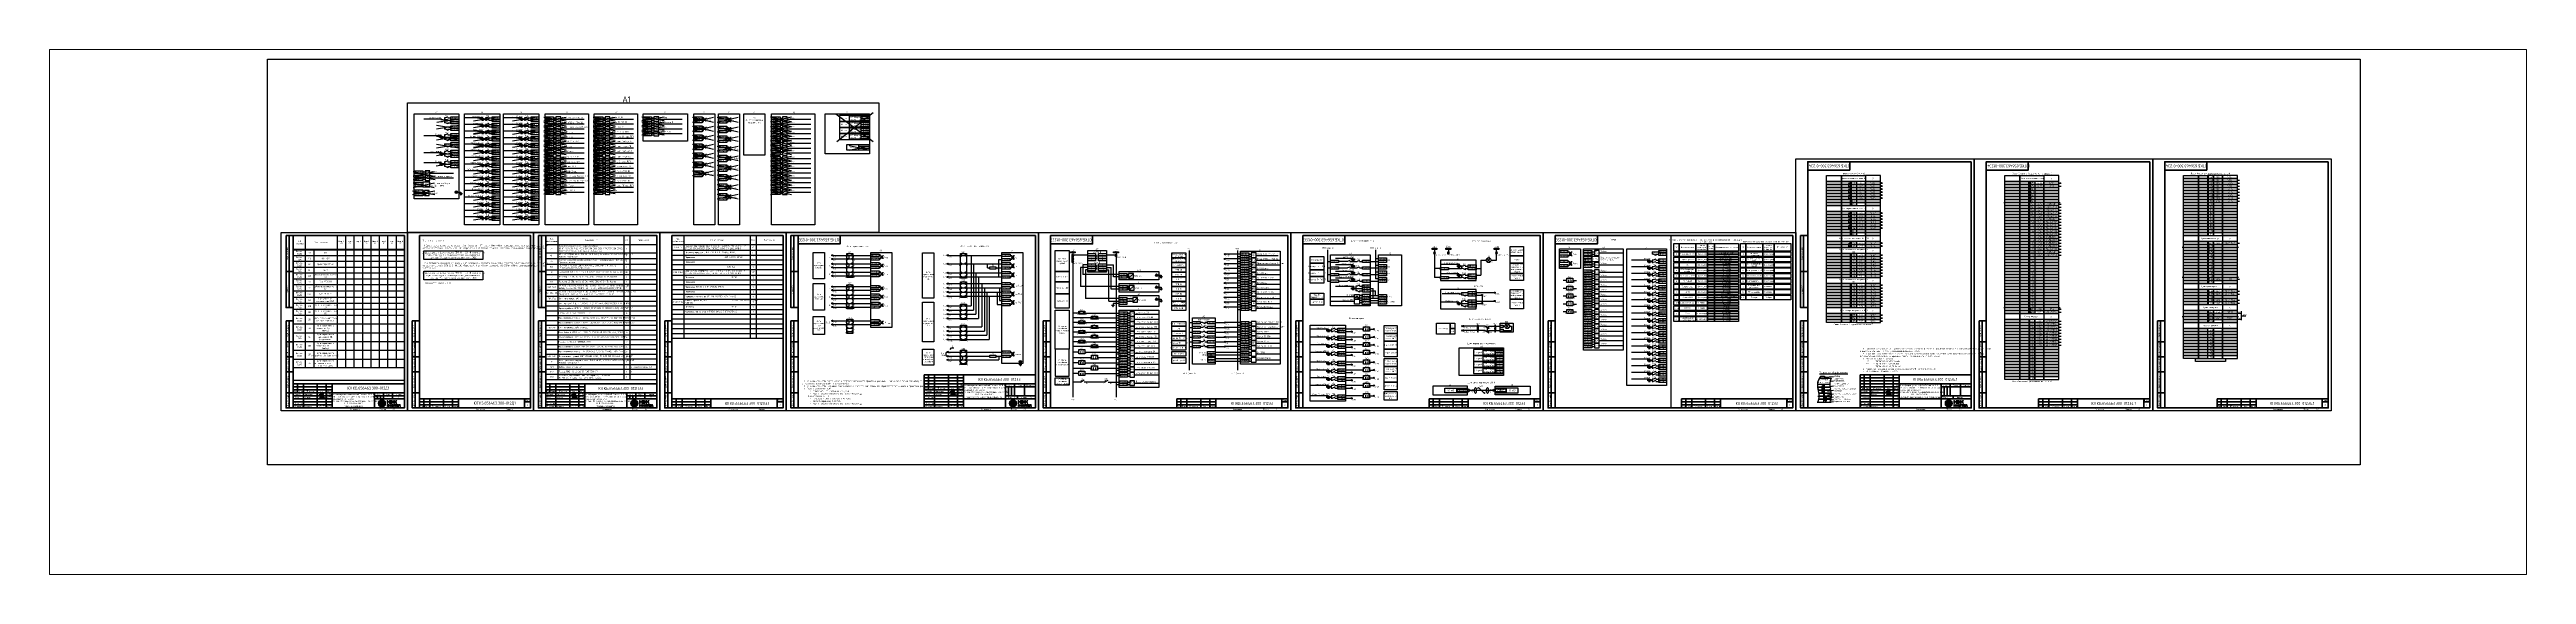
# Paper-space layout 'Э4.1_1' of a CAD drawing. Header units: millimetres. Extents: x -38 to 193, y 81 to 130.
# The model-space entities are those that its viewports show. They can reach past a viewport. Long polylines and large blocks are cut down to what shows.
import ezdxf

# ---------------------------------------------------------------- set-up
doc = ezdxf.new("R2010")
doc.units = ezdxf.units.MM
doc.styles.add('Gost type A_2.5', font='GOST_0.TTF', dxfattribs={"height": 2.5})
doc.styles.add('Gost_type_A', font='GOST_0.TTF')

# ---------------------------------------------------------------- blocks, each defined once
blk = doc.blocks.new('Штамп угловой верхний')
at = {"lineweight": 50}
blk.add_lwpolyline([(0, 0), (70, 0), (70, -14), (0, -14)], close=True, dxfattribs=at)
blk = doc.blocks.new('Формат_А3')
blk.add_lwpolyline([(-420, 297), (0, 297), (0, 0), (-420, 0)], close=True)
at = {"lineweight": 50}
blk.add_lwpolyline([(-400, 292), (-5, 292), (-5, 5), (-400, 5)], close=True, dxfattribs=at)
blk = doc.blocks.new('Штамп левый верхний')
at = {"lineweight": 50}
for points in [[(-12, 0), (-7, 0), (-7, -60), (-12, -60)], [(-7, 0), (0, 0), (0, -60), (-7, -60)], [(-12, -60), (-7, -60), (-7, -120), (-12, -120)], [(-7, -60), (0, -60), (0, -120), (-7, -120)]]:
    blk.add_lwpolyline(points, close=True, dxfattribs=at)
at = {"char_height": 2.5, "width": 60, "attachment_point": 5, "rotation": 90, "style": 'Gost_type_A'}
for s, insert in [('Перв. примен.', (-9.5, -30)), ('Справ. №', (-9.5, -90))]:
    blk.add_mtext(s, dxfattribs=dict(at, insert=insert))
blk = doc.blocks.new('Штамп левый нижний')
at = {"lineweight": 50}
for points in [[(-12, 145), (-7, 145), (-7, 110), (-12, 110)], [(-7, 145), (0, 145), (0, 110), (-7, 110)], [(-12, 110), (-7, 110), (-7, 85), (-12, 85)], [(-12, 85), (-7, 85), (-7, 60), (-12, 60)], [(-7, 110), (0, 110), (0, 85), (-7, 85)], [(-7, 85), (0, 85), (0, 60), (-7, 60)], [(-12, 60), (-7, 60), (-7, 25), (-12, 25)], [(-7, 60), (0, 60), (0, 25), (-7, 25)], [(-12, 25), (-7, 25), (-7, 0), (-12, 0)], [(-7, 25), (0, 25), (0, 0), (-7, 0)]]:
    blk.add_lwpolyline(points, close=True, dxfattribs=at)
at = {"char_height": 2.5, "attachment_point": 5, "rotation": 90, "style": 'Gost_type_A'}
for s, insert, width in [('Подп. и дата', (-9.5, 127.5), 35), ('Инв. № дубл.', (-9.5, 97.5), 25), ('Подп. и дата', (-9.5, 42.5), 35), ('Взам. инв. №', (-9.5, 72.5), 25), ('Инв. N подл.', (-9.5, 12.5), 25)]:
    blk.add_mtext(s, dxfattribs=dict(at, insert=insert, width=width))
blk = doc.blocks.new('*U20')
at = {"lineweight": 0, "true_color": 0x00cb62}
h = blk.add_hatch(color=112, dxfattribs=at)
h.dxf.hatch_style = 1
edge = h.paths.add_edge_path()
edge.add_spline(control_points=[(-12.5, 6.1), (-15.9, 6.1), (-18.6, 3.3), (-18.6, 0)], knot_values=[1, 1, 1, 1, 2, 2, 2, 2], degree=3, periodic=0)
edge.add_spline(control_points=[(-18.6, 0), (-18.6, -3.4), (-15.9, -6.2), (-12.5, -6.2)], knot_values=[0, 0, 0, 0, 1, 1, 1, 1], degree=3, periodic=0)
edge.add_spline(control_points=[(-12.5, -6.2), (-9.1, -6.2), (-6.3, -3.4), (-6.3, 0)], knot_values=[3, 3, 3, 3, 4, 4, 4, 4], degree=3, periodic=0)
edge.add_spline(control_points=[(-6.3, 0), (-6.3, 3.3), (-9.1, 6.1), (-12.5, 6.1)], knot_values=[2, 2, 2, 2, 3, 3, 3, 3], degree=3, periodic=0)
edge = h.paths.add_edge_path(flags=16)
edge.add_spline(control_points=[(-18.2, 0), (-18.2, 3.2), (-15.7, 6), (-12.5, 6)], knot_values=[0, 0, 0, 0, 1, 1, 1, 1], degree=3, periodic=0)
edge.add_spline(control_points=[(-12.5, 6), (-9.2, 6), (-6.7, 3.2), (-6.7, 0)], knot_values=[3, 3, 3, 3, 4, 4, 4, 4], degree=3, periodic=0)
edge.add_spline(control_points=[(-6.7, 0), (-6.7, -3.3), (-9.2, -5.8), (-12.5, -5.8)], knot_values=[2, 2, 2, 2, 3, 3, 3, 3], degree=3, periodic=0)
edge.add_spline(control_points=[(-12.5, -5.8), (-15.7, -5.8), (-18.2, -3.3), (-18.2, 0)], knot_values=[1, 1, 1, 1, 2, 2, 2, 2], degree=3, periodic=0)
h = blk.add_hatch(color=112, dxfattribs=at)
h.dxf.hatch_style = 1
edge = h.paths.add_edge_path()
edge.add_spline(control_points=[(-12.5, 5.5), (-15.7, 5.5), (-18.2, 3), (-18.2, 0)], knot_values=[1, 1, 1, 1, 2, 2, 2, 2], degree=3, periodic=0)
edge.add_spline(control_points=[(-18.2, 0), (-18.2, -3.1), (-15.7, -5.6), (-12.5, -5.6)], knot_values=[0, 0, 0, 0, 1, 1, 1, 1], degree=3, periodic=0)
edge.add_spline(control_points=[(-12.5, -5.6), (-9.3, -5.6), (-6.7, -3.1), (-6.7, 0)], knot_values=[3, 3, 3, 3, 4, 4, 4, 4], degree=3, periodic=0)
edge.add_spline(control_points=[(-6.7, 0), (-6.7, 3), (-9.3, 5.5), (-12.5, 5.5)], knot_values=[2, 2, 2, 2, 3, 3, 3, 3], degree=3, periodic=0)
edge = h.paths.add_edge_path(flags=16)
edge.add_spline(control_points=[(-17.9, 0), (-17.9, 2.9), (-15.5, 5.4), (-12.5, 5.4)], knot_values=[0, 0, 0, 0, 1, 1, 1, 1], degree=3, periodic=0)
edge.add_spline(control_points=[(-12.5, 5.4), (-9.4, 5.4), (-7.1, 2.9), (-7.1, 0)], knot_values=[3, 3, 3, 3, 4, 4, 4, 4], degree=3, periodic=0)
edge.add_spline(control_points=[(-7.1, 0), (-7.1, -3), (-9.4, -5.3), (-12.5, -5.3)], knot_values=[2, 2, 2, 2, 3, 3, 3, 3], degree=3, periodic=0)
edge.add_spline(control_points=[(-12.5, -5.3), (-15.5, -5.3), (-17.9, -3), (-17.9, 0)], knot_values=[1, 1, 1, 1, 2, 2, 2, 2], degree=3, periodic=0)
h = blk.add_hatch(color=112, dxfattribs=at)
h.dxf.hatch_style = 1
edge = h.paths.add_edge_path()
edge.add_spline(control_points=[(-17.9, 0), (-17.9, -2.8), (-15.5, -5), (-12.5, -5)], knot_values=[0, 0, 0, 0, 1, 1, 1, 1], degree=3, periodic=0)
edge.add_spline(control_points=[(-12.5, -5), (-9.5, -5), (-7.1, -2.8), (-7.1, 0)], knot_values=[3, 3, 3, 3, 4, 4, 4, 4], degree=3, periodic=0)
edge.add_spline(control_points=[(-7.1, 0), (-7.1, 2.7), (-9.5, 4.9), (-12.5, 4.9)], knot_values=[2, 2, 2, 2, 3, 3, 3, 3], degree=3, periodic=0)
edge.add_spline(control_points=[(-12.5, 4.9), (-15.5, 4.9), (-17.9, 2.7), (-17.9, 0)], knot_values=[1, 1, 1, 1, 2, 2, 2, 2], degree=3, periodic=0)
edge = h.paths.add_edge_path(flags=16)
edge.add_spline(control_points=[(-17.5, 0), (-17.5, 2.6), (-15.3, 4.8), (-12.5, 4.8)], knot_values=[0, 0, 0, 0, 1, 1, 1, 1], degree=3, periodic=0)
edge.add_spline(control_points=[(-12.5, 4.8), (-9.6, 4.8), (-7.4, 2.6), (-7.4, 0)], knot_values=[3, 3, 3, 3, 4, 4, 4, 4], degree=3, periodic=0)
edge.add_spline(control_points=[(-7.4, 0), (-7.4, -2.7), (-9.6, -4.7), (-12.5, -4.7)], knot_values=[2, 2, 2, 2, 3, 3, 3, 3], degree=3, periodic=0)
edge.add_spline(control_points=[(-12.5, -4.7), (-15.3, -4.7), (-17.5, -2.7), (-17.5, 0)], knot_values=[1, 1, 1, 1, 2, 2, 2, 2], degree=3, periodic=0)
h = blk.add_hatch(color=112, dxfattribs=at)
h.dxf.hatch_style = 1
edge = h.paths.add_edge_path()
edge.add_spline(control_points=[(-7.4, 0), (-7.4, 0.3), (-7.5, 0.6), (-7.5, 0.9)], knot_values=[3, 3, 3, 3, 3.12466, 3.12466, 3.12466, 3.12466], degree=3, periodic=0)
edge.add_spline(control_points=[(-7.5, 0.9), (-8, 2.9), (-10.1, 4.4), (-12.5, 4.4)], knot_values=[2, 2, 2, 2, 2.864772, 2.864772, 2.864772, 2.864772], degree=3, periodic=0)
edge.add_spline(control_points=[(-12.5, 4.4), (-14.9, 4.4), (-16.9, 2.9), (-17.4, 0.9)], knot_values=[1.135231, 1.135231, 1.135231, 1.135231, 2, 2, 2, 2], degree=3, periodic=0)
edge.add_spline(control_points=[(-17.4, 0.9), (-17.5, 0.6), (-17.5, 0.3), (-17.5, 0)], knot_values=[0.875337, 0.875337, 0.875337, 0.875337, 1, 1, 1, 1], degree=3, periodic=0)
edge.add_spline(control_points=[(-17.5, 0), (-17.5, -0.4), (-17.5, -0.7), (-17.4, -1.1)], knot_values=[1, 1, 1, 1, 1.132178, 1.132178, 1.132178, 1.132178], degree=3, periodic=0)
edge.add_spline(control_points=[(-17.4, -1.1), (-16.9, -3), (-14.9, -4.5), (-12.5, -4.5)], knot_values=[0, 0, 0, 0, 0.858028, 0.858028, 0.858028, 0.858028], degree=3, periodic=0)
edge.add_spline(control_points=[(-12.5, -4.5), (-10.1, -4.5), (-8.1, -3), (-7.6, -1.1)], knot_values=[3.141968, 3.141968, 3.141968, 3.141968, 4, 4, 4, 4], degree=3, periodic=0)
edge.add_spline(control_points=[(-7.6, -1.1), (-7.5, -0.7), (-7.4, -0.4), (-7.4, 0)], knot_values=[2.867825, 2.867825, 2.867825, 2.867825, 3, 3, 3, 3], degree=3, periodic=0)
edge = h.paths.add_edge_path(flags=16)
edge.add_spline(control_points=[(-17.2, 0), (-17.2, 0.2), (-17.1, 0.5), (-17.1, 0.8)], knot_values=[1, 1, 1, 1, 1.132889, 1.132889, 1.132889, 1.132889], degree=3, periodic=0)
edge.add_spline(control_points=[(-17.1, 0.8), (-16.6, 2.7), (-14.8, 4.2), (-12.5, 4.2)], knot_values=[0, 0, 0, 0, 0.878882, 0.878882, 0.878882, 0.878882], degree=3, periodic=0)
edge.add_spline(control_points=[(-12.5, 4.2), (-10.1, 4.2), (-8.3, 2.7), (-7.9, 0.8)], knot_values=[3.121118, 3.121118, 3.121118, 3.121118, 4, 4, 4, 4], degree=3, periodic=0)
edge.add_spline(control_points=[(-7.9, 0.8), (-7.8, 0.5), (-7.8, 0.2), (-7.8, 0)], knot_values=[2.867111, 2.867111, 2.867111, 2.867111, 3, 3, 3, 3], degree=3, periodic=0)
edge.add_spline(control_points=[(-7.8, 0), (-7.8, -0.3), (-7.8, -0.6), (-7.9, -0.9)], knot_values=[3, 3, 3, 3, 3.139265, 3.139265, 3.139265, 3.139265], degree=3, periodic=0)
edge.add_spline(control_points=[(-7.9, -0.9), (-8.3, -2.8), (-10.2, -4.1), (-12.5, -4.1), (-14.8, -4.1), (-16.6, -2.8), (-17, -0.9)], knot_values=[1.128324, 1.128324, 1.128324, 1.128324, 2, 2, 2, 2.871676, 2.871676, 2.871676, 2.871676], degree=3, periodic=0)
edge.add_spline(control_points=[(-17, -0.9), (-17.1, -0.6), (-17.2, -0.3), (-17.2, 0)], knot_values=[0.860735, 0.860735, 0.860735, 0.860735, 1, 1, 1, 1], degree=3, periodic=0)
edge = h.paths.add_edge_path(flags=0)
edge.add_spline(control_points=[(-16.8, 0), (-16.8, 0.2), (-16.8, 0.4), (-16.7, 0.6)], knot_values=[1, 1, 1, 1, 1.129952, 1.129952, 1.129952, 1.129952], degree=3, periodic=0)
edge.add_spline(control_points=[(-16.7, 0.6), (-16.3, 2.3), (-14.6, 3.7), (-12.5, 3.7)], knot_values=[0, 0, 0, 0, 0.883348, 0.883348, 0.883348, 0.883348], degree=3, periodic=0)
edge.add_spline(control_points=[(-12.5, 3.7), (-10.3, 3.7), (-8.6, 2.3), (-8.2, 0.6)], knot_values=[3.11667, 3.11667, 3.11667, 3.11667, 4, 4, 4, 4], degree=3, periodic=0)
edge.add_spline(control_points=[(-8.2, 0.6), (-8.2, 0.4), (-8.1, 0.2), (-8.1, 0)], knot_values=[2.870028, 2.870028, 2.870028, 2.870028, 3, 3, 3, 3], degree=3, periodic=0)
edge.add_spline(control_points=[(-8.1, 0), (-8.1, -0.3), (-8.2, -0.5), (-8.2, -0.8)], knot_values=[3, 3, 3, 3, 3.135947, 3.135947, 3.135947, 3.135947], degree=3, periodic=0)
edge.add_spline(control_points=[(-8.2, -0.8), (-8.6, -2.4), (-10.3, -3.5), (-12.5, -3.5)], knot_values=[2, 2, 2, 2, 2.876458, 2.876458, 2.876458, 2.876458], degree=3, periodic=0)
edge.add_spline(control_points=[(-12.5, -3.5), (-14.6, -3.5), (-16.3, -2.4), (-16.7, -0.8)], knot_values=[1.12352, 1.12352, 1.12352, 1.12352, 2, 2, 2, 2], degree=3, periodic=0)
edge.add_spline(control_points=[(-16.7, -0.8), (-16.8, -0.5), (-16.8, -0.3), (-16.8, 0)], knot_values=[0.864077, 0.864077, 0.864077, 0.864077, 1, 1, 1, 1], degree=3, periodic=0)
edge = h.paths.add_edge_path(flags=0)
edge.add_spline(control_points=[(-16.4, 0), (-16.4, 0.1), (-16.4, 0.3), (-16.4, 0.5)], knot_values=[1, 1, 1, 1, 1.126377, 1.126377, 1.126377, 1.126377], degree=3, periodic=0)
edge.add_spline(control_points=[(-16.4, 0.5), (-16, 1.9), (-14.5, 3.1), (-12.5, 3.1)], knot_values=[0, 0, 0, 0, 0.888928, 0.888928, 0.888928, 0.888928], degree=3, periodic=0)
edge.add_spline(control_points=[(-12.5, 3.1), (-10.5, 3.1), (-8.9, 1.9), (-8.6, 0.5)], knot_values=[3.111075, 3.111075, 3.111075, 3.111075, 4, 4, 4, 4], degree=3, periodic=0)
edge.add_spline(control_points=[(-8.6, 0.5), (-8.5, 0.3), (-8.5, 0.1), (-8.5, 0)], knot_values=[2.87362, 2.87362, 2.87362, 2.87362, 3, 3, 3, 3], degree=3, periodic=0)
edge.add_spline(control_points=[(-8.5, 0), (-8.5, -0.2), (-8.5, -0.4), (-8.6, -0.6)], knot_values=[3, 3, 3, 3, 3.131788, 3.131788, 3.131788, 3.131788], degree=3, periodic=0)
edge.add_spline(control_points=[(-8.6, -0.6), (-8.9, -2), (-10.5, -3), (-12.5, -3)], knot_values=[2, 2, 2, 2, 2.882553, 2.882553, 2.882553, 2.882553], degree=3, periodic=0)
edge.add_spline(control_points=[(-12.5, -3), (-14.5, -3), (-16, -2), (-16.3, -0.6)], knot_values=[1.117444, 1.117444, 1.117444, 1.117444, 2, 2, 2, 2], degree=3, periodic=0)
edge.add_spline(control_points=[(-16.3, -0.6), (-16.4, -0.4), (-16.4, -0.2), (-16.4, 0)], knot_values=[0.868215, 0.868215, 0.868215, 0.868215, 1, 1, 1, 1], degree=3, periodic=0)
edge = h.paths.add_edge_path(flags=0)
edge.add_spline(control_points=[(-16, -0.5), (-16, -0.3), (-16.1, -0.2), (-16.1, 0), (-16.1, 0.1), (-16, 0.2), (-16, 0.4)], knot_values=[0.873534, 0.873534, 0.873534, 0.873534, 1, 1, 1, 1.12176, 1.12176, 1.12176, 1.12176], degree=3, periodic=0)
edge.add_spline(control_points=[(-16, 0.4), (-15.7, 1.5), (-14.3, 2.5), (-12.5, 2.5), (-10.6, 2.5), (-9.2, 1.5), (-8.9, 0.4)], knot_values=[3.103684, 3.103684, 3.103684, 3.103684, 3.999991, 3.999991, 3.999991, 4.896306, 4.896306, 4.896306, 4.896306], degree=3, periodic=0)
edge.add_spline(control_points=[(-8.9, 0.4), (-8.9, 0.2), (-8.9, 0.1), (-8.9, 0), (-8.9, -0.2), (-8.9, -0.3), (-8.9, -0.5)], knot_values=[2.878251, 2.878251, 2.878251, 2.878251, 3, 3, 3, 3.126453, 3.126453, 3.126453, 3.126453], degree=3, periodic=0)
edge.add_spline(control_points=[(-8.9, -0.5), (-9.2, -1.6), (-10.6, -2.4), (-12.5, -2.4), (-14.3, -2.4), (-15.7, -1.6), (-16, -0.5)], knot_values=[1.109435, 1.109435, 1.109435, 1.109435, 2.000012, 2.000012, 2.000012, 2.890577, 2.890577, 2.890577, 2.890577], degree=3, periodic=0)
edge = h.paths.add_edge_path(flags=0)
edge.add_spline(control_points=[(-15.7, 0), (-15.7, 0.1), (-15.7, 0.2), (-15.6, 0.3)], knot_values=[1, 1, 1, 1, 1.121318, 1.121318, 1.121318, 1.121318], degree=3, periodic=0)
edge.add_spline(control_points=[(-15.6, 0.3), (-15.4, 1.2), (-14.1, 1.9), (-12.5, 1.9)], knot_values=[0, 0, 0, 0, 0.9007, 0.9007, 0.9007, 0.9007], degree=3, periodic=0)
edge.add_spline(control_points=[(-12.5, 1.9), (-10.8, 1.9), (-9.5, 1.2), (-9.3, 0.3)], knot_values=[3.099305, 3.099305, 3.099305, 3.099305, 4, 4, 4, 4], degree=3, periodic=0)
edge.add_spline(control_points=[(-9.3, 0.3), (-9.3, 0.2), (-9.2, 0.1), (-9.2, 0)], knot_values=[2.878676, 2.878676, 2.878676, 2.878676, 3, 3, 3, 3], degree=3, periodic=0)
edge.add_spline(control_points=[(-9.2, 0), (-9.2, -0.2), (-9.3, -0.3), (-9.3, -0.4)], knot_values=[3, 3, 3, 3, 3.126159, 3.126159, 3.126159, 3.126159], degree=3, periodic=0)
edge.add_spline(control_points=[(-9.3, -0.4), (-9.5, -1.2), (-10.8, -1.8), (-12.5, -1.8), (-14.1, -1.8), (-15.4, -1.2), (-15.6, -0.4)], knot_values=[1.105344, 1.105344, 1.105344, 1.105344, 1.999995, 1.999995, 1.999995, 2.89465, 2.89465, 2.89465, 2.89465], degree=3, periodic=0)
edge.add_spline(control_points=[(-15.6, -0.4), (-15.7, -0.3), (-15.7, -0.2), (-15.7, 0)], knot_values=[0.873848, 0.873848, 0.873848, 0.873848, 1, 1, 1, 1], degree=3, periodic=0)
edge = h.paths.add_edge_path(flags=0)
edge.add_spline(control_points=[(-15.3, 0), (-15.3, 0), (-15.3, 0.1), (-15.3, 0.2)], knot_values=[1, 1, 1, 1, 1.112633, 1.112633, 1.112633, 1.112633], degree=3, periodic=0)
edge.add_spline(control_points=[(-15.3, 0.2), (-15.1, 0.8), (-13.9, 1.4), (-12.5, 1.4)], knot_values=[0, 0, 0, 0, 0.904875, 0.904875, 0.904875, 0.904875], degree=3, periodic=0)
edge.add_spline(control_points=[(-12.5, 1.4), (-11, 1.4), (-9.9, 0.8), (-9.6, 0.2)], knot_values=[3.095133, 3.095133, 3.095133, 3.095133, 4, 4, 4, 4], degree=3, periodic=0)
edge.add_spline(control_points=[(-9.6, 0.2), (-9.6, 0.1), (-9.6, 0), (-9.6, 0)], knot_values=[2.887357, 2.887357, 2.887357, 2.887357, 3, 3, 3, 3], degree=3, periodic=0)
edge.add_spline(control_points=[(-9.6, 0), (-9.6, -0.1), (-9.6, -0.2), (-9.7, -0.3)], knot_values=[3, 3, 3, 3, 3.117814, 3.117814, 3.117814, 3.117814], degree=3, periodic=0)
edge.add_spline(control_points=[(-9.7, -0.3), (-9.9, -0.9), (-11, -1.2), (-12.5, -1.2)], knot_values=[2, 2, 2, 2, 2.897768, 2.897768, 2.897768, 2.897768], degree=3, periodic=0)
edge.add_spline(control_points=[(-12.5, -1.2), (-13.9, -1.2), (-15.1, -0.9), (-15.3, -0.3)], knot_values=[1.102221, 1.102221, 1.102221, 1.102221, 2, 2, 2, 2], degree=3, periodic=0)
edge.add_spline(control_points=[(-15.3, -0.3), (-15.3, -0.2), (-15.3, -0.1), (-15.3, 0)], knot_values=[0.882198, 0.882198, 0.882198, 0.882198, 1, 1, 1, 1], degree=3, periodic=0)
edge = h.paths.add_edge_path(flags=0)
edge.add_spline(control_points=[(-15, 0), (-15, 0), (-15, 0), (-14.9, 0)], knot_values=[0.901648, 0.901648, 0.901648, 0.901648, 1, 1, 1, 1], degree=3, periodic=0)
edge.add_spline(control_points=[(-14.9, 0), (-14.8, 0.4), (-13.9, 0.8), (-12.5, 0.8)], knot_values=[0, 0, 0, 0, 0.912829, 0.912829, 0.912829, 0.912829], degree=3, periodic=0)
edge.add_spline(control_points=[(-12.5, 0.8), (-11.1, 0.8), (-10.2, 0.4), (-10, 0)], knot_values=[3.087219, 3.087219, 3.087219, 3.087219, 4, 4, 4, 4], degree=3, periodic=0)
edge.add_spline(control_points=[(-10, 0), (-10, 0), (-10, 0), (-10, 0)], knot_values=[3, 3, 3, 3, 3.098413, 3.098413, 3.098413, 3.098413], degree=3, periodic=0)
edge.add_spline(control_points=[(-10, 0), (-10, -0.1), (-10, -0.1), (-10, -0.1)], knot_values=[2.896056, 2.896056, 2.896056, 2.896056, 3, 3, 3, 3], degree=3, periodic=0)
edge.add_spline(control_points=[(-10, -0.1), (-10.2, -0.4), (-11.1, -0.7), (-12.5, -0.7)], knot_values=[2, 2, 2, 2, 2.903474, 2.903474, 2.903474, 2.903474], degree=3, periodic=0)
edge.add_spline(control_points=[(-12.5, -0.7), (-13.8, -0.7), (-14.8, -0.4), (-14.9, -0.1)], knot_values=[1.096469, 1.096469, 1.096469, 1.096469, 2, 2, 2, 2], degree=3, periodic=0)
edge.add_spline(control_points=[(-14.9, -0.1), (-15, -0.1), (-15, -0.1), (-15, 0)], knot_values=[1, 1, 1, 1, 1.103878, 1.103878, 1.103878, 1.103878], degree=3, periodic=0)
edge = h.paths.add_edge_path(flags=0)
edge.add_spline(control_points=[(-14.6, 0), (-14.6, 0), (-13.3, 0.1), (-12.5, 0.1)], knot_values=[1, 1, 1, 1, 2, 2, 2, 2], degree=3, periodic=0)
edge.add_spline(control_points=[(-12.5, 0.1), (-11.7, 0.1), (-10.4, 0), (-10.4, 0)], knot_values=[2, 2, 2, 2, 3, 3, 3, 3], degree=3, periodic=0)
edge.add_spline(control_points=[(-10.4, 0), (-10.4, -0.1), (-11.7, -0.2), (-12.5, -0.2)], knot_values=[3, 3, 3, 3, 4, 4, 4, 4], degree=3, periodic=0)
edge.add_spline(control_points=[(-12.5, -0.2), (-13.3, -0.2), (-14.6, -0.1), (-14.6, 0)], knot_values=[0, 0, 0, 0, 1, 1, 1, 1], degree=3, periodic=0)
h = blk.add_hatch(color=112, dxfattribs=at)
h.dxf.hatch_style = 1
edge = h.paths.add_edge_path()
edge.add_spline(control_points=[(-16.7, 0.6), (-16.3, 2.3), (-14.6, 3.7), (-12.5, 3.7)], knot_values=[0, 0, 0, 0, 0.883348, 0.883348, 0.883348, 0.883348], degree=3, periodic=0)
edge.add_spline(control_points=[(-12.5, 3.7), (-10.3, 3.7), (-8.6, 2.3), (-8.2, 0.6)], knot_values=[3.11667, 3.11667, 3.11667, 3.11667, 4, 4, 4, 4], degree=3, periodic=0)
edge.add_spline(control_points=[(-8.2, 0.6), (-8.2, 0.4), (-8.1, 0.2), (-8.1, 0)], knot_values=[2.870028, 2.870028, 2.870028, 2.870028, 3, 3, 3, 3], degree=3, periodic=0)
edge.add_spline(control_points=[(-8.1, 0), (-8.1, -0.3), (-8.2, -0.5), (-8.2, -0.8)], knot_values=[3, 3, 3, 3, 3.135947, 3.135947, 3.135947, 3.135947], degree=3, periodic=0)
edge.add_spline(control_points=[(-8.2, -0.8), (-8.6, -2.4), (-10.3, -3.5), (-12.5, -3.5)], knot_values=[2, 2, 2, 2, 2.876458, 2.876458, 2.876458, 2.876458], degree=3, periodic=0)
edge.add_spline(control_points=[(-12.5, -3.5), (-13.9, -3.5), (-15.1, -3.1), (-15.8, -2.3)], knot_values=[1.431996, 1.431996, 1.431996, 1.431996, 2, 2, 2, 2], degree=3, periodic=0)
edge.add_line((-15.8, -2.3), (-16.1, -2.5))
edge.add_spline(control_points=[(-16.1, -2.5), (-15.3, -3.3), (-13.9, -3.9), (-12.5, -3.9)], knot_values=[0, 0, 0, 0, 0.570003, 0.570003, 0.570003, 0.570003], degree=3, periodic=0)
edge.add_spline(control_points=[(-12.5, -3.9), (-10.2, -3.9), (-8.4, -2.6), (-7.9, -0.9)], knot_values=[3.139265, 3.139265, 3.139265, 3.139265, 4, 4, 4, 4], degree=3, periodic=0)
edge.add_spline(control_points=[(-7.9, -0.9), (-7.8, -0.6), (-7.8, -0.3), (-7.8, 0), (-7.8, 0.2), (-7.8, 0.5), (-7.9, 0.8)], knot_values=[2.871676, 2.871676, 2.871676, 2.871676, 3, 3, 3, 3.121118, 3.121118, 3.121118, 3.121118], degree=3, periodic=0)
edge.add_spline(control_points=[(-7.9, 0.8), (-8.3, 2.5), (-10.2, 3.8), (-12.5, 3.8)], knot_values=[2, 2, 2, 2, 2.867111, 2.867111, 2.867111, 2.867111], degree=3, periodic=0)
edge.add_spline(control_points=[(-12.5, 3.8), (-14.7, 3.8), (-16.6, 2.5), (-17.1, 0.8)], knot_values=[1.132889, 1.132889, 1.132889, 1.132889, 2, 2, 2, 2], degree=3, periodic=0)
edge.add_spline(control_points=[(-17.1, 0.8), (-17.1, 0.5), (-17.1, 0.2), (-17.1, 0), (-17.1, -0.3), (-17.1, -0.6), (-17, -0.9)], knot_values=[0.878882, 0.878882, 0.878882, 0.878882, 1, 1, 1, 1.128324, 1.128324, 1.128324, 1.128324], degree=3, periodic=0)
edge.add_spline(control_points=[(-17, -0.9), (-16.9, -1.5), (-16.6, -2), (-16.1, -2.5)], knot_values=[0.570003, 0.570003, 0.570003, 0.570003, 0.860735, 0.860735, 0.860735, 0.860735], degree=3, periodic=0)
edge.add_line((-16.1, -2.5), (-15.8, -2.3))
edge.add_spline(control_points=[(-15.8, -2.3), (-16.3, -1.8), (-16.6, -1.3), (-16.7, -0.8)], knot_values=[1.12352, 1.12352, 1.12352, 1.12352, 1.431996, 1.431996, 1.431996, 1.431996], degree=3, periodic=0)
edge.add_spline(control_points=[(-16.7, -0.8), (-16.8, -0.5), (-16.8, -0.3), (-16.8, 0)], knot_values=[0.864077, 0.864077, 0.864077, 0.864077, 1, 1, 1, 1], degree=3, periodic=0)
edge.add_spline(control_points=[(-16.8, 0), (-16.8, 0.2), (-16.8, 0.4), (-16.7, 0.6)], knot_values=[1, 1, 1, 1, 1.129952, 1.129952, 1.129952, 1.129952], degree=3, periodic=0)
h = blk.add_hatch(color=112, dxfattribs=at)
h.dxf.hatch_style = 1
edge = h.paths.add_edge_path()
edge.add_spline(control_points=[(-16.8, 0), (-16.8, -0.3), (-16.7, -0.5), (-16.7, -0.8)], knot_values=[1, 1, 1, 1, 1.12352, 1.12352, 1.12352, 1.12352], degree=3, periodic=0)
edge.add_spline(control_points=[(-16.7, -0.8), (-16.3, -2.2), (-14.5, -3.3), (-12.5, -3.3)], knot_values=[0, 0, 0, 0, 0.864077, 0.864077, 0.864077, 0.864077], degree=3, periodic=0)
edge.add_spline(control_points=[(-12.5, -3.3), (-10.4, -3.3), (-8.7, -2.2), (-8.2, -0.8)], knot_values=[3.135947, 3.135947, 3.135947, 3.135947, 4, 4, 4, 4], degree=3, periodic=0)
edge.add_spline(control_points=[(-8.2, -0.8), (-8.2, -0.5), (-8.2, -0.3), (-8.2, 0)], knot_values=[2.876458, 2.876458, 2.876458, 2.876458, 3, 3, 3, 3], degree=3, periodic=0)
edge.add_spline(control_points=[(-8.2, 0), (-8.2, 0.2), (-8.2, 0.4), (-8.2, 0.6)], knot_values=[3, 3, 3, 3, 3.11667, 3.11667, 3.11667, 3.11667], degree=3, periodic=0)
edge.add_spline(control_points=[(-8.2, 0.6), (-8.7, 2.1), (-10.4, 3.2), (-12.5, 3.2)], knot_values=[2, 2, 2, 2, 2.870028, 2.870028, 2.870028, 2.870028], degree=3, periodic=0)
edge.add_spline(control_points=[(-12.5, 3.2), (-14.5, 3.2), (-16.3, 2.1), (-16.7, 0.6)], knot_values=[1.129952, 1.129952, 1.129952, 1.129952, 2, 2, 2, 2], degree=3, periodic=0)
edge.add_spline(control_points=[(-16.7, 0.6), (-16.8, 0.4), (-16.8, 0.2), (-16.8, 0)], knot_values=[0.883348, 0.883348, 0.883348, 0.883348, 1, 1, 1, 1], degree=3, periodic=0)
edge = h.paths.add_edge_path(flags=16)
edge.add_spline(control_points=[(-16.4, 0), (-16.4, 0.1), (-16.4, 0.3), (-16.4, 0.5)], knot_values=[1, 1, 1, 1, 1.126377, 1.126377, 1.126377, 1.126377], degree=3, periodic=0)
edge.add_spline(control_points=[(-16.4, 0.5), (-16, 1.9), (-14.5, 3.1), (-12.5, 3.1)], knot_values=[0, 0, 0, 0, 0.888928, 0.888928, 0.888928, 0.888928], degree=3, periodic=0)
edge.add_spline(control_points=[(-12.5, 3.1), (-10.5, 3.1), (-8.9, 1.9), (-8.6, 0.5)], knot_values=[3.111075, 3.111075, 3.111075, 3.111075, 4, 4, 4, 4], degree=3, periodic=0)
edge.add_spline(control_points=[(-8.6, 0.5), (-8.5, 0.3), (-8.5, 0.1), (-8.5, 0)], knot_values=[2.87362, 2.87362, 2.87362, 2.87362, 3, 3, 3, 3], degree=3, periodic=0)
edge.add_spline(control_points=[(-8.5, 0), (-8.5, -0.2), (-8.5, -0.4), (-8.6, -0.6)], knot_values=[3, 3, 3, 3, 3.131788, 3.131788, 3.131788, 3.131788], degree=3, periodic=0)
edge.add_spline(control_points=[(-8.6, -0.6), (-8.9, -2), (-10.5, -3), (-12.5, -3)], knot_values=[2, 2, 2, 2, 2.882553, 2.882553, 2.882553, 2.882553], degree=3, periodic=0)
edge.add_spline(control_points=[(-12.5, -3), (-14.5, -3), (-16, -2), (-16.3, -0.6)], knot_values=[1.117444, 1.117444, 1.117444, 1.117444, 2, 2, 2, 2], degree=3, periodic=0)
edge.add_spline(control_points=[(-16.3, -0.6), (-16.4, -0.4), (-16.4, -0.2), (-16.4, 0)], knot_values=[0.868215, 0.868215, 0.868215, 0.868215, 1, 1, 1, 1], degree=3, periodic=0)
edge = h.paths.add_edge_path(flags=0)
edge.add_spline(control_points=[(-16, -0.5), (-16, -0.3), (-16.1, -0.2), (-16.1, 0), (-16.1, 0.1), (-16, 0.2), (-16, 0.4)], knot_values=[0.873534, 0.873534, 0.873534, 0.873534, 1, 1, 1, 1.12176, 1.12176, 1.12176, 1.12176], degree=3, periodic=0)
edge.add_spline(control_points=[(-16, 0.4), (-15.7, 1.5), (-14.3, 2.5), (-12.5, 2.5), (-10.6, 2.5), (-9.2, 1.5), (-8.9, 0.4)], knot_values=[3.103684, 3.103684, 3.103684, 3.103684, 3.999991, 3.999991, 3.999991, 4.896306, 4.896306, 4.896306, 4.896306], degree=3, periodic=0)
edge.add_spline(control_points=[(-8.9, 0.4), (-8.9, 0.2), (-8.9, 0.1), (-8.9, 0), (-8.9, -0.2), (-8.9, -0.3), (-8.9, -0.5)], knot_values=[2.878251, 2.878251, 2.878251, 2.878251, 3, 3, 3, 3.126453, 3.126453, 3.126453, 3.126453], degree=3, periodic=0)
edge.add_spline(control_points=[(-8.9, -0.5), (-9.2, -1.6), (-10.6, -2.4), (-12.5, -2.4), (-14.3, -2.4), (-15.7, -1.6), (-16, -0.5)], knot_values=[1.109435, 1.109435, 1.109435, 1.109435, 2.000012, 2.000012, 2.000012, 2.890577, 2.890577, 2.890577, 2.890577], degree=3, periodic=0)
edge = h.paths.add_edge_path(flags=0)
edge.add_spline(control_points=[(-15.7, 0), (-15.7, 0.1), (-15.7, 0.2), (-15.6, 0.3)], knot_values=[1, 1, 1, 1, 1.121318, 1.121318, 1.121318, 1.121318], degree=3, periodic=0)
edge.add_spline(control_points=[(-15.6, 0.3), (-15.4, 1.2), (-14.1, 1.9), (-12.5, 1.9)], knot_values=[0, 0, 0, 0, 0.9007, 0.9007, 0.9007, 0.9007], degree=3, periodic=0)
edge.add_spline(control_points=[(-12.5, 1.9), (-10.8, 1.9), (-9.5, 1.2), (-9.3, 0.3)], knot_values=[3.099305, 3.099305, 3.099305, 3.099305, 4, 4, 4, 4], degree=3, periodic=0)
edge.add_spline(control_points=[(-9.3, 0.3), (-9.3, 0.2), (-9.2, 0.1), (-9.2, 0)], knot_values=[2.878676, 2.878676, 2.878676, 2.878676, 3, 3, 3, 3], degree=3, periodic=0)
edge.add_spline(control_points=[(-9.2, 0), (-9.2, -0.2), (-9.3, -0.3), (-9.3, -0.4)], knot_values=[3, 3, 3, 3, 3.126159, 3.126159, 3.126159, 3.126159], degree=3, periodic=0)
edge.add_spline(control_points=[(-9.3, -0.4), (-9.5, -1.2), (-10.8, -1.8), (-12.5, -1.8), (-14.1, -1.8), (-15.4, -1.2), (-15.6, -0.4)], knot_values=[1.105344, 1.105344, 1.105344, 1.105344, 1.999995, 1.999995, 1.999995, 2.89465, 2.89465, 2.89465, 2.89465], degree=3, periodic=0)
edge.add_spline(control_points=[(-15.6, -0.4), (-15.7, -0.3), (-15.7, -0.2), (-15.7, 0)], knot_values=[0.873848, 0.873848, 0.873848, 0.873848, 1, 1, 1, 1], degree=3, periodic=0)
edge = h.paths.add_edge_path(flags=0)
edge.add_spline(control_points=[(-15.3, 0.2), (-15.1, 0.8), (-13.9, 1.4), (-12.5, 1.4)], knot_values=[0, 0, 0, 0, 0.904875, 0.904875, 0.904875, 0.904875], degree=3, periodic=0)
edge.add_spline(control_points=[(-12.5, 1.4), (-11, 1.4), (-9.9, 0.8), (-9.6, 0.2)], knot_values=[3.095133, 3.095133, 3.095133, 3.095133, 4, 4, 4, 4], degree=3, periodic=0)
edge.add_spline(control_points=[(-9.6, 0.2), (-9.6, 0.1), (-9.6, 0), (-9.6, 0)], knot_values=[2.887357, 2.887357, 2.887357, 2.887357, 3, 3, 3, 3], degree=3, periodic=0)
edge.add_spline(control_points=[(-9.7, -0.3), (-9.6, -0.2), (-9.6, -0.1), (-9.6, 0)], knot_values=[3, 3, 3, 3, 3.117814, 3.117814, 3.117814, 3.117814], degree=3, periodic=0)
edge.add_spline(control_points=[(-9.7, -0.3), (-9.9, -0.9), (-11, -1.2), (-12.5, -1.2)], knot_values=[2, 2, 2, 2, 2.897768, 2.897768, 2.897768, 2.897768], degree=3, periodic=0)
edge.add_spline(control_points=[(-12.5, -1.2), (-13.9, -1.2), (-15.1, -0.9), (-15.3, -0.3)], knot_values=[1.102221, 1.102221, 1.102221, 1.102221, 2, 2, 2, 2], degree=3, periodic=0)
edge.add_spline(control_points=[(-15.3, 0), (-15.3, -0.1), (-15.3, -0.2), (-15.3, -0.3)], knot_values=[0.882198, 0.882198, 0.882198, 0.882198, 1, 1, 1, 1], degree=3, periodic=0)
edge.add_spline(control_points=[(-15.3, 0), (-15.3, 0), (-15.3, 0.1), (-15.3, 0.2)], knot_values=[1, 1, 1, 1, 1.112633, 1.112633, 1.112633, 1.112633], degree=3, periodic=0)
edge = h.paths.add_edge_path(flags=0)
edge.add_spline(control_points=[(-12.5, 0.4), (-13.3, 0.4), (-14.7, 0.3), (-14.9, 0)], knot_values=[0, 0, 0, 0, 0.901648, 0.901648, 0.901648, 0.901648], degree=3, periodic=0)
edge.add_spline(control_points=[(-14.9, 0), (-14.8, 0.4), (-13.9, 0.8), (-12.5, 0.8)], knot_values=[0, 0, 0, 0, 0.912829, 0.912829, 0.912829, 0.912829], degree=3, periodic=0)
edge.add_spline(control_points=[(-12.5, 0.8), (-11.1, 0.8), (-10.2, 0.4), (-10, 0)], knot_values=[3.087219, 3.087219, 3.087219, 3.087219, 4, 4, 4, 4], degree=3, periodic=0)
edge.add_spline(control_points=[(-10, 0), (-10, 0), (-10, 0), (-10, 0)], knot_values=[3, 3, 3, 3, 3.098413, 3.098413, 3.098413, 3.098413], degree=3, periodic=0)
edge.add_spline(control_points=[(-10, 0), (-10, -0.1), (-10, -0.1), (-10, -0.1)], knot_values=[2.896056, 2.896056, 2.896056, 2.896056, 3, 3, 3, 3], degree=3, periodic=0)
edge.add_spline(control_points=[(-12.5, -0.4), (-11.6, -0.4), (-10.3, -0.4), (-10, -0.1)], knot_values=[2, 2, 2, 2, 2.896056, 2.896056, 2.896056, 2.896056], degree=3, periodic=0)
edge.add_spline(control_points=[(-10, -0.1), (-10.2, -0.4), (-11.1, -0.7), (-12.5, -0.7)], knot_values=[2, 2, 2, 2, 2.903474, 2.903474, 2.903474, 2.903474], degree=3, periodic=0)
edge.add_spline(control_points=[(-12.5, -0.7), (-13.8, -0.7), (-14.8, -0.4), (-14.9, -0.1)], knot_values=[1.096469, 1.096469, 1.096469, 1.096469, 2, 2, 2, 2], degree=3, periodic=0)
edge.add_spline(control_points=[(-14.9, -0.1), (-15, -0.1), (-15, -0.1), (-15, 0)], knot_values=[1, 1, 1, 1, 1.103878, 1.103878, 1.103878, 1.103878], degree=3, periodic=0)
edge.add_spline(control_points=[(-15, 0), (-15, 0), (-15, 0), (-14.9, 0)], knot_values=[0.901648, 0.901648, 0.901648, 0.901648, 1, 1, 1, 1], degree=3, periodic=0)
edge = h.paths.add_edge_path(flags=0)
edge.add_spline(control_points=[(-14.6, 0), (-14.6, 0), (-13.3, 0.1), (-12.5, 0.1)], knot_values=[1, 1, 1, 1, 2, 2, 2, 2], degree=3, periodic=0)
edge.add_spline(control_points=[(-12.5, 0.1), (-11.7, 0.1), (-10.4, 0), (-10.4, 0)], knot_values=[2, 2, 2, 2, 3, 3, 3, 3], degree=3, periodic=0)
edge.add_spline(control_points=[(-10.4, 0), (-10.4, -0.1), (-11.7, -0.2), (-12.5, -0.2)], knot_values=[3, 3, 3, 3, 4, 4, 4, 4], degree=3, periodic=0)
edge.add_spline(control_points=[(-12.5, -0.2), (-13.3, -0.2), (-14.6, -0.1), (-14.6, 0)], knot_values=[0, 0, 0, 0, 1, 1, 1, 1], degree=3, periodic=0)
h = blk.add_hatch(color=112, dxfattribs=at)
h.dxf.hatch_style = 1
edge = h.paths.add_edge_path()
edge.add_spline(control_points=[(-16.4, 0.5), (-16.4, 0.3), (-16.4, 0.1), (-16.4, 0)], knot_values=[0.888928, 0.888928, 0.888928, 0.888928, 1, 1, 1, 1], degree=3, periodic=0)
edge.add_spline(control_points=[(-16.4, 0), (-16.4, -0.2), (-16.4, -0.4), (-16.3, -0.6)], knot_values=[1, 1, 1, 1, 1.117444, 1.117444, 1.117444, 1.117444], degree=3, periodic=0)
edge.add_spline(control_points=[(-16.3, -0.6), (-16, -1.8), (-14.4, -2.7), (-12.5, -2.7)], knot_values=[0, 0, 0, 0, 0.868215, 0.868215, 0.868215, 0.868215], degree=3, periodic=0)
edge.add_spline(control_points=[(-12.5, -2.7), (-10.6, -2.7), (-9, -1.8), (-8.6, -0.6)], knot_values=[3.131788, 3.131788, 3.131788, 3.131788, 4, 4, 4, 4], degree=3, periodic=0)
edge.add_spline(control_points=[(-8.6, -0.6), (-8.6, -0.4), (-8.5, -0.2), (-8.5, 0)], knot_values=[2.882553, 2.882553, 2.882553, 2.882553, 3, 3, 3, 3], degree=3, periodic=0)
edge.add_spline(control_points=[(-8.5, 0), (-8.5, 0.1), (-8.5, 0.3), (-8.6, 0.5)], knot_values=[3, 3, 3, 3, 3.111075, 3.111075, 3.111075, 3.111075], degree=3, periodic=0)
edge.add_spline(control_points=[(-8.6, 0.5), (-9, 1.7), (-10.6, 2.6), (-12.5, 2.6)], knot_values=[2, 2, 2, 2, 2.87362, 2.87362, 2.87362, 2.87362], degree=3, periodic=0)
edge.add_spline(control_points=[(-12.5, 2.6), (-14.4, 2.6), (-16, 1.7), (-16.4, 0.5)], knot_values=[1.126377, 1.126377, 1.126377, 1.126377, 2, 2, 2, 2], degree=3, periodic=0)
edge = h.paths.add_edge_path(flags=16)
edge.add_spline(control_points=[(-16, 0.4), (-15.7, 1.5), (-14.3, 2.5), (-12.5, 2.5), (-10.6, 2.5), (-9.2, 1.5), (-8.9, 0.4)], knot_values=[3.103684, 3.103684, 3.103684, 3.103684, 3.999991, 3.999991, 3.999991, 4.896306, 4.896306, 4.896306, 4.896306], degree=3, periodic=0)
edge.add_spline(control_points=[(-8.9, 0.4), (-8.9, 0.2), (-8.9, 0.1), (-8.9, 0), (-8.9, -0.2), (-8.9, -0.3), (-8.9, -0.5)], knot_values=[2.878251, 2.878251, 2.878251, 2.878251, 3, 3, 3, 3.126453, 3.126453, 3.126453, 3.126453], degree=3, periodic=0)
edge.add_spline(control_points=[(-8.9, -0.5), (-9.2, -1.6), (-10.6, -2.4), (-12.5, -2.4), (-14.3, -2.4), (-15.7, -1.6), (-16, -0.5)], knot_values=[1.109435, 1.109435, 1.109435, 1.109435, 2.000012, 2.000012, 2.000012, 2.890577, 2.890577, 2.890577, 2.890577], degree=3, periodic=0)
edge.add_spline(control_points=[(-16, -0.5), (-16, -0.3), (-16.1, -0.2), (-16.1, 0), (-16.1, 0.1), (-16, 0.2), (-16, 0.4)], knot_values=[0.873534, 0.873534, 0.873534, 0.873534, 1, 1, 1, 1.12176, 1.12176, 1.12176, 1.12176], degree=3, periodic=0)
edge = h.paths.add_edge_path(flags=0)
edge.add_spline(control_points=[(-15.6, 0.3), (-15.4, 1.2), (-14.1, 1.9), (-12.5, 1.9)], knot_values=[0, 0, 0, 0, 0.9007, 0.9007, 0.9007, 0.9007], degree=3, periodic=0)
edge.add_spline(control_points=[(-12.5, 1.9), (-10.8, 1.9), (-9.5, 1.2), (-9.3, 0.3)], knot_values=[3.099305, 3.099305, 3.099305, 3.099305, 4, 4, 4, 4], degree=3, periodic=0)
edge.add_spline(control_points=[(-9.3, 0.3), (-9.3, 0.2), (-9.2, 0.1), (-9.2, 0)], knot_values=[2.878676, 2.878676, 2.878676, 2.878676, 3, 3, 3, 3], degree=3, periodic=0)
edge.add_spline(control_points=[(-9.2, 0), (-9.2, -0.2), (-9.3, -0.3), (-9.3, -0.4)], knot_values=[3, 3, 3, 3, 3.126159, 3.126159, 3.126159, 3.126159], degree=3, periodic=0)
edge.add_spline(control_points=[(-9.3, -0.4), (-9.5, -1.2), (-10.8, -1.8), (-12.5, -1.8), (-14.1, -1.8), (-15.4, -1.2), (-15.6, -0.4)], knot_values=[1.105344, 1.105344, 1.105344, 1.105344, 1.999995, 1.999995, 1.999995, 2.89465, 2.89465, 2.89465, 2.89465], degree=3, periodic=0)
edge.add_spline(control_points=[(-15.6, -0.4), (-15.7, -0.3), (-15.7, -0.2), (-15.7, 0)], knot_values=[0.873848, 0.873848, 0.873848, 0.873848, 1, 1, 1, 1], degree=3, periodic=0)
edge.add_spline(control_points=[(-15.7, 0), (-15.7, 0.1), (-15.7, 0.2), (-15.6, 0.3)], knot_values=[1, 1, 1, 1, 1.121318, 1.121318, 1.121318, 1.121318], degree=3, periodic=0)
edge = h.paths.add_edge_path(flags=0)
edge.add_spline(control_points=[(-15.3, 0.2), (-15.1, 0.8), (-13.9, 1.4), (-12.5, 1.4)], knot_values=[0, 0, 0, 0, 0.904875, 0.904875, 0.904875, 0.904875], degree=3, periodic=0)
edge.add_spline(control_points=[(-12.5, 1.4), (-11, 1.4), (-9.9, 0.8), (-9.6, 0.2)], knot_values=[3.095133, 3.095133, 3.095133, 3.095133, 4, 4, 4, 4], degree=3, periodic=0)
edge.add_spline(control_points=[(-9.6, 0.2), (-9.6, 0.1), (-9.6, 0), (-9.6, 0)], knot_values=[2.887357, 2.887357, 2.887357, 2.887357, 3, 3, 3, 3], degree=3, periodic=0)
edge.add_spline(control_points=[(-9.7, -0.3), (-9.6, -0.2), (-9.6, -0.1), (-9.6, 0)], knot_values=[3, 3, 3, 3, 3.117814, 3.117814, 3.117814, 3.117814], degree=3, periodic=0)
edge.add_spline(control_points=[(-9.7, -0.3), (-9.9, -0.9), (-11, -1.2), (-12.5, -1.2)], knot_values=[2, 2, 2, 2, 2.897768, 2.897768, 2.897768, 2.897768], degree=3, periodic=0)
edge.add_spline(control_points=[(-12.5, -1.2), (-13.9, -1.2), (-15.1, -0.9), (-15.3, -0.3)], knot_values=[1.102221, 1.102221, 1.102221, 1.102221, 2, 2, 2, 2], degree=3, periodic=0)
edge.add_spline(control_points=[(-15.3, 0), (-15.3, -0.1), (-15.3, -0.2), (-15.3, -0.3)], knot_values=[0.882198, 0.882198, 0.882198, 0.882198, 1, 1, 1, 1], degree=3, periodic=0)
edge.add_spline(control_points=[(-15.3, 0), (-15.3, 0), (-15.3, 0.1), (-15.3, 0.2)], knot_values=[1, 1, 1, 1, 1.112633, 1.112633, 1.112633, 1.112633], degree=3, periodic=0)
edge = h.paths.add_edge_path(flags=0)
edge.add_spline(control_points=[(-14.9, 0), (-14.8, 0.4), (-13.9, 0.8), (-12.5, 0.8)], knot_values=[0, 0, 0, 0, 0.912829, 0.912829, 0.912829, 0.912829], degree=3, periodic=0)
edge.add_spline(control_points=[(-12.5, 0.8), (-11.1, 0.8), (-10.2, 0.4), (-10, 0)], knot_values=[3.087219, 3.087219, 3.087219, 3.087219, 4, 4, 4, 4], degree=3, periodic=0)
edge.add_spline(control_points=[(-10, 0), (-10, 0), (-10, 0), (-10, 0)], knot_values=[3, 3, 3, 3, 3.098413, 3.098413, 3.098413, 3.098413], degree=3, periodic=0)
edge.add_spline(control_points=[(-10, 0), (-10, -0.1), (-10, -0.1), (-10, -0.1)], knot_values=[2.896056, 2.896056, 2.896056, 2.896056, 3, 3, 3, 3], degree=3, periodic=0)
edge.add_spline(control_points=[(-12.5, -0.4), (-11.6, -0.4), (-10.3, -0.4), (-10, -0.1)], knot_values=[2, 2, 2, 2, 2.896056, 2.896056, 2.896056, 2.896056], degree=3, periodic=0)
edge.add_spline(control_points=[(-10, -0.1), (-10.2, -0.4), (-11.1, -0.7), (-12.5, -0.7)], knot_values=[2, 2, 2, 2, 2.903474, 2.903474, 2.903474, 2.903474], degree=3, periodic=0)
edge.add_spline(control_points=[(-12.5, -0.7), (-13.8, -0.7), (-14.8, -0.4), (-14.9, -0.1)], knot_values=[1.096469, 1.096469, 1.096469, 1.096469, 2, 2, 2, 2], degree=3, periodic=0)
edge.add_spline(control_points=[(-14.9, -0.1), (-15, -0.1), (-15, -0.1), (-15, 0)], knot_values=[1, 1, 1, 1, 1.103878, 1.103878, 1.103878, 1.103878], degree=3, periodic=0)
edge.add_spline(control_points=[(-15, 0), (-15, 0), (-15, 0), (-14.9, 0)], knot_values=[0.901648, 0.901648, 0.901648, 0.901648, 1, 1, 1, 1], degree=3, periodic=0)
edge.add_spline(control_points=[(-12.5, 0.4), (-13.3, 0.4), (-14.7, 0.3), (-14.9, 0)], knot_values=[0, 0, 0, 0, 0.901648, 0.901648, 0.901648, 0.901648], degree=3, periodic=0)
edge = h.paths.add_edge_path(flags=0)
edge.add_spline(control_points=[(-14.6, 0), (-14.6, 0), (-13.3, 0.1), (-12.5, 0.1)], knot_values=[1, 1, 1, 1, 2, 2, 2, 2], degree=3, periodic=0)
edge.add_spline(control_points=[(-12.5, 0.1), (-11.7, 0.1), (-10.4, 0), (-10.4, 0)], knot_values=[2, 2, 2, 2, 3, 3, 3, 3], degree=3, periodic=0)
edge.add_spline(control_points=[(-10.4, 0), (-10.4, -0.1), (-11.7, -0.2), (-12.5, -0.2)], knot_values=[3, 3, 3, 3, 4, 4, 4, 4], degree=3, periodic=0)
edge.add_spline(control_points=[(-12.5, -0.2), (-13.3, -0.2), (-14.6, -0.1), (-14.6, 0)], knot_values=[0, 0, 0, 0, 1, 1, 1, 1], degree=3, periodic=0)
h = blk.add_hatch(color=112, dxfattribs=at)
h.dxf.hatch_style = 1
edge = h.paths.add_edge_path()
edge.add_spline(control_points=[(-16, 0.4), (-16, 0.2), (-16, 0.1), (-16, 0), (-16, -0.2), (-16, -0.3), (-16, -0.5)], knot_values=[0.896306, 0.896306, 0.896306, 0.896306, 1, 1, 1, 1.109435, 1.109435, 1.109435, 1.109435], degree=3, periodic=0)
edge.add_spline(control_points=[(-16, -0.5), (-15.7, -1.4), (-14.2, -2.2), (-12.5, -2.2)], knot_values=[0, 0, 0, 0, 0.873534, 0.873534, 0.873534, 0.873534], degree=3, periodic=0)
edge.add_spline(control_points=[(-12.5, -2.2), (-10.7, -2.2), (-9.3, -1.4), (-8.9, -0.5)], knot_values=[3.126453, 3.126453, 3.126453, 3.126453, 4, 4, 4, 4], degree=3, periodic=0)
edge.add_spline(control_points=[(-8.9, -0.5), (-8.9, -0.3), (-8.9, -0.2), (-8.9, 0), (-8.9, 0.1), (-8.9, 0.2), (-8.9, 0.4)], knot_values=[2.890577, 2.890577, 2.890577, 2.890577, 3, 3, 3, 3.103684, 3.103684, 3.103684, 3.103684], degree=3, periodic=0)
edge.add_spline(control_points=[(-8.9, 0.4), (-9.3, 1.3), (-10.7, 2.1), (-12.5, 2.1), (-14.2, 2.1), (-15.7, 1.3), (-16, 0.4)], knot_values=[1.12176, 1.12176, 1.12176, 1.12176, 2.000011, 2.000011, 2.000011, 2.878251, 2.878251, 2.878251, 2.878251], degree=3, periodic=0)
edge = h.paths.add_edge_path(flags=16)
edge.add_spline(control_points=[(-15.7, 0), (-15.7, 0.1), (-15.7, 0.2), (-15.6, 0.3)], knot_values=[1, 1, 1, 1, 1.121318, 1.121318, 1.121318, 1.121318], degree=3, periodic=0)
edge.add_spline(control_points=[(-15.6, 0.3), (-15.4, 1.2), (-14.1, 1.9), (-12.5, 1.9)], knot_values=[0, 0, 0, 0, 0.9007, 0.9007, 0.9007, 0.9007], degree=3, periodic=0)
edge.add_spline(control_points=[(-12.5, 1.9), (-10.8, 1.9), (-9.5, 1.2), (-9.3, 0.3)], knot_values=[3.099305, 3.099305, 3.099305, 3.099305, 4, 4, 4, 4], degree=3, periodic=0)
edge.add_spline(control_points=[(-9.3, 0.3), (-9.3, 0.2), (-9.2, 0.1), (-9.2, 0)], knot_values=[2.878676, 2.878676, 2.878676, 2.878676, 3, 3, 3, 3], degree=3, periodic=0)
edge.add_spline(control_points=[(-9.2, 0), (-9.2, -0.2), (-9.3, -0.3), (-9.3, -0.4)], knot_values=[3, 3, 3, 3, 3.126159, 3.126159, 3.126159, 3.126159], degree=3, periodic=0)
edge.add_spline(control_points=[(-9.3, -0.4), (-9.5, -1.2), (-10.8, -1.8), (-12.5, -1.8), (-14.1, -1.8), (-15.4, -1.2), (-15.6, -0.4)], knot_values=[1.105344, 1.105344, 1.105344, 1.105344, 1.999995, 1.999995, 1.999995, 2.89465, 2.89465, 2.89465, 2.89465], degree=3, periodic=0)
edge.add_spline(control_points=[(-15.6, -0.4), (-15.7, -0.3), (-15.7, -0.2), (-15.7, 0)], knot_values=[0.873848, 0.873848, 0.873848, 0.873848, 1, 1, 1, 1], degree=3, periodic=0)
edge = h.paths.add_edge_path(flags=0)
edge.add_spline(control_points=[(-15.3, 0.2), (-15.1, 0.8), (-13.9, 1.4), (-12.5, 1.4)], knot_values=[0, 0, 0, 0, 0.904875, 0.904875, 0.904875, 0.904875], degree=3, periodic=0)
edge.add_spline(control_points=[(-12.5, 1.4), (-11, 1.4), (-9.9, 0.8), (-9.6, 0.2)], knot_values=[3.095133, 3.095133, 3.095133, 3.095133, 4, 4, 4, 4], degree=3, periodic=0)
edge.add_spline(control_points=[(-9.6, 0.2), (-9.6, 0.1), (-9.6, 0), (-9.6, 0)], knot_values=[2.887357, 2.887357, 2.887357, 2.887357, 3, 3, 3, 3], degree=3, periodic=0)
edge.add_spline(control_points=[(-9.7, -0.3), (-9.6, -0.2), (-9.6, -0.1), (-9.6, 0)], knot_values=[3, 3, 3, 3, 3.117814, 3.117814, 3.117814, 3.117814], degree=3, periodic=0)
edge.add_spline(control_points=[(-9.7, -0.3), (-9.9, -0.9), (-11, -1.2), (-12.5, -1.2)], knot_values=[2, 2, 2, 2, 2.897768, 2.897768, 2.897768, 2.897768], degree=3, periodic=0)
edge.add_spline(control_points=[(-12.5, -1.2), (-13.9, -1.2), (-15.1, -0.9), (-15.3, -0.3)], knot_values=[1.102221, 1.102221, 1.102221, 1.102221, 2, 2, 2, 2], degree=3, periodic=0)
edge.add_spline(control_points=[(-15.3, 0), (-15.3, -0.1), (-15.3, -0.2), (-15.3, -0.3)], knot_values=[0.882198, 0.882198, 0.882198, 0.882198, 1, 1, 1, 1], degree=3, periodic=0)
edge.add_spline(control_points=[(-15.3, 0), (-15.3, 0), (-15.3, 0.1), (-15.3, 0.2)], knot_values=[1, 1, 1, 1, 1.112633, 1.112633, 1.112633, 1.112633], degree=3, periodic=0)
edge = h.paths.add_edge_path(flags=0)
edge.add_spline(control_points=[(-14.9, 0), (-14.8, 0.4), (-13.9, 0.8), (-12.5, 0.8)], knot_values=[0, 0, 0, 0, 0.912829, 0.912829, 0.912829, 0.912829], degree=3, periodic=0)
edge.add_spline(control_points=[(-12.5, 0.8), (-11.1, 0.8), (-10.2, 0.4), (-10, 0)], knot_values=[3.087219, 3.087219, 3.087219, 3.087219, 4, 4, 4, 4], degree=3, periodic=0)
edge.add_spline(control_points=[(-10, 0), (-10, 0), (-10, 0), (-10, 0)], knot_values=[3, 3, 3, 3, 3.098413, 3.098413, 3.098413, 3.098413], degree=3, periodic=0)
edge.add_spline(control_points=[(-10, 0), (-10, -0.1), (-10, -0.1), (-10, -0.1)], knot_values=[2.896056, 2.896056, 2.896056, 2.896056, 3, 3, 3, 3], degree=3, periodic=0)
edge.add_spline(control_points=[(-12.5, -0.4), (-11.6, -0.4), (-10.3, -0.4), (-10, -0.1)], knot_values=[2, 2, 2, 2, 2.896056, 2.896056, 2.896056, 2.896056], degree=3, periodic=0)
edge.add_spline(control_points=[(-10, -0.1), (-10.2, -0.4), (-11.1, -0.7), (-12.5, -0.7)], knot_values=[2, 2, 2, 2, 2.903474, 2.903474, 2.903474, 2.903474], degree=3, periodic=0)
edge.add_spline(control_points=[(-12.5, -0.7), (-13.8, -0.7), (-14.8, -0.4), (-14.9, -0.1)], knot_values=[1.096469, 1.096469, 1.096469, 1.096469, 2, 2, 2, 2], degree=3, periodic=0)
edge.add_spline(control_points=[(-14.9, -0.1), (-15, -0.1), (-15, -0.1), (-15, 0)], knot_values=[1, 1, 1, 1, 1.103878, 1.103878, 1.103878, 1.103878], degree=3, periodic=0)
edge.add_spline(control_points=[(-15, 0), (-15, 0), (-15, 0), (-14.9, 0)], knot_values=[0.901648, 0.901648, 0.901648, 0.901648, 1, 1, 1, 1], degree=3, periodic=0)
edge.add_spline(control_points=[(-12.5, 0.4), (-13.3, 0.4), (-14.7, 0.3), (-14.9, 0)], knot_values=[0, 0, 0, 0, 0.901648, 0.901648, 0.901648, 0.901648], degree=3, periodic=0)
edge = h.paths.add_edge_path(flags=0)
edge.add_spline(control_points=[(-14.6, 0), (-14.6, 0), (-13.3, 0.1), (-12.5, 0.1)], knot_values=[1, 1, 1, 1, 2, 2, 2, 2], degree=3, periodic=0)
edge.add_spline(control_points=[(-12.5, 0.1), (-11.7, 0.1), (-10.4, 0), (-10.4, 0)], knot_values=[2, 2, 2, 2, 3, 3, 3, 3], degree=3, periodic=0)
edge.add_spline(control_points=[(-10.4, 0), (-10.4, -0.1), (-11.7, -0.2), (-12.5, -0.2)], knot_values=[3, 3, 3, 3, 4, 4, 4, 4], degree=3, periodic=0)
edge.add_spline(control_points=[(-12.5, -0.2), (-13.3, -0.2), (-14.6, -0.1), (-14.6, 0)], knot_values=[0, 0, 0, 0, 1, 1, 1, 1], degree=3, periodic=0)
h = blk.add_hatch(color=112, dxfattribs=at)
h.dxf.hatch_style = 1
edge = h.paths.add_edge_path()
edge.add_spline(control_points=[(-15.6, 0.3), (-15.7, 0.2), (-15.7, 0.1), (-15.7, 0), (-15.7, -0.2), (-15.7, -0.3), (-15.6, -0.4)], knot_values=[0.9007, 0.9007, 0.9007, 0.9007, 1, 1, 1, 1.105344, 1.105344, 1.105344, 1.105344], degree=3, periodic=0)
edge.add_spline(control_points=[(-15.6, -0.4), (-15.3, -1.1), (-14.1, -1.6), (-12.5, -1.6)], knot_values=[0, 0, 0, 0, 0.873848, 0.873848, 0.873848, 0.873848], degree=3, periodic=0)
edge.add_spline(control_points=[(-12.5, -1.6), (-10.9, -1.6), (-9.6, -1.1), (-9.3, -0.4)], knot_values=[3.126159, 3.126159, 3.126159, 3.126159, 4, 4, 4, 4], degree=3, periodic=0)
edge.add_spline(control_points=[(-9.3, -0.4), (-9.3, -0.3), (-9.3, -0.2), (-9.3, 0), (-9.3, 0.1), (-9.3, 0.2), (-9.3, 0.3)], knot_values=[2.89465, 2.89465, 2.89465, 2.89465, 3, 3, 3, 3.099305, 3.099305, 3.099305, 3.099305], degree=3, periodic=0)
edge.add_spline(control_points=[(-9.3, 0.3), (-9.6, 1), (-10.9, 1.5), (-12.5, 1.5)], knot_values=[2, 2, 2, 2, 2.878676, 2.878676, 2.878676, 2.878676], degree=3, periodic=0)
edge.add_spline(control_points=[(-12.5, 1.5), (-14.1, 1.5), (-15.4, 1), (-15.6, 0.3)], knot_values=[1.121318, 1.121318, 1.121318, 1.121318, 2, 2, 2, 2], degree=3, periodic=0)
edge = h.paths.add_edge_path(flags=16)
edge.add_spline(control_points=[(-15.3, 0.2), (-15.1, 0.8), (-13.9, 1.4), (-12.5, 1.4)], knot_values=[0, 0, 0, 0, 0.904875, 0.904875, 0.904875, 0.904875], degree=3, periodic=0)
edge.add_spline(control_points=[(-12.5, 1.4), (-11, 1.4), (-9.9, 0.8), (-9.6, 0.2)], knot_values=[3.095133, 3.095133, 3.095133, 3.095133, 4, 4, 4, 4], degree=3, periodic=0)
edge.add_spline(control_points=[(-9.6, 0.2), (-9.6, 0.1), (-9.6, 0), (-9.6, 0)], knot_values=[2.887357, 2.887357, 2.887357, 2.887357, 3, 3, 3, 3], degree=3, periodic=0)
edge.add_spline(control_points=[(-9.7, -0.3), (-9.6, -0.2), (-9.6, -0.1), (-9.6, 0)], knot_values=[3, 3, 3, 3, 3.117814, 3.117814, 3.117814, 3.117814], degree=3, periodic=0)
edge.add_spline(control_points=[(-9.7, -0.3), (-9.9, -0.9), (-11, -1.2), (-12.5, -1.2)], knot_values=[2, 2, 2, 2, 2.897768, 2.897768, 2.897768, 2.897768], degree=3, periodic=0)
edge.add_spline(control_points=[(-12.5, -1.2), (-13.9, -1.2), (-15.1, -0.9), (-15.3, -0.3)], knot_values=[1.102221, 1.102221, 1.102221, 1.102221, 2, 2, 2, 2], degree=3, periodic=0)
edge.add_spline(control_points=[(-15.3, 0), (-15.3, -0.1), (-15.3, -0.2), (-15.3, -0.3)], knot_values=[0.882198, 0.882198, 0.882198, 0.882198, 1, 1, 1, 1], degree=3, periodic=0)
edge.add_spline(control_points=[(-15.3, 0), (-15.3, 0), (-15.3, 0.1), (-15.3, 0.2)], knot_values=[1, 1, 1, 1, 1.112633, 1.112633, 1.112633, 1.112633], degree=3, periodic=0)
edge = h.paths.add_edge_path(flags=0)
edge.add_spline(control_points=[(-14.9, 0), (-14.8, 0.4), (-13.9, 0.8), (-12.5, 0.8)], knot_values=[0, 0, 0, 0, 0.912829, 0.912829, 0.912829, 0.912829], degree=3, periodic=0)
edge.add_spline(control_points=[(-12.5, 0.8), (-11.1, 0.8), (-10.2, 0.4), (-10, 0)], knot_values=[3.087219, 3.087219, 3.087219, 3.087219, 4, 4, 4, 4], degree=3, periodic=0)
edge.add_spline(control_points=[(-10, 0), (-10, 0), (-10, 0), (-10, 0)], knot_values=[3, 3, 3, 3, 3.098413, 3.098413, 3.098413, 3.098413], degree=3, periodic=0)
edge.add_spline(control_points=[(-10, 0), (-10, -0.1), (-10, -0.1), (-10, -0.1)], knot_values=[2.896056, 2.896056, 2.896056, 2.896056, 3, 3, 3, 3], degree=3, periodic=0)
edge.add_spline(control_points=[(-12.5, -0.4), (-11.6, -0.4), (-10.3, -0.4), (-10, -0.1)], knot_values=[2, 2, 2, 2, 2.896056, 2.896056, 2.896056, 2.896056], degree=3, periodic=0)
edge.add_spline(control_points=[(-10, -0.1), (-10.2, -0.4), (-11.1, -0.7), (-12.5, -0.7)], knot_values=[2, 2, 2, 2, 2.903474, 2.903474, 2.903474, 2.903474], degree=3, periodic=0)
edge.add_spline(control_points=[(-12.5, -0.7), (-13.8, -0.7), (-14.8, -0.4), (-14.9, -0.1)], knot_values=[1.096469, 1.096469, 1.096469, 1.096469, 2, 2, 2, 2], degree=3, periodic=0)
edge.add_spline(control_points=[(-14.9, -0.1), (-15, -0.1), (-15, -0.1), (-15, 0)], knot_values=[1, 1, 1, 1, 1.103878, 1.103878, 1.103878, 1.103878], degree=3, periodic=0)
edge.add_spline(control_points=[(-15, 0), (-15, 0), (-15, 0), (-14.9, 0)], knot_values=[0.901648, 0.901648, 0.901648, 0.901648, 1, 1, 1, 1], degree=3, periodic=0)
edge.add_spline(control_points=[(-12.5, 0.4), (-13.3, 0.4), (-14.7, 0.3), (-14.9, 0)], knot_values=[0, 0, 0, 0, 0.901648, 0.901648, 0.901648, 0.901648], degree=3, periodic=0)
edge = h.paths.add_edge_path(flags=0)
edge.add_spline(control_points=[(-14.6, 0), (-14.6, 0), (-13.3, 0.1), (-12.5, 0.1)], knot_values=[1, 1, 1, 1, 2, 2, 2, 2], degree=3, periodic=0)
edge.add_spline(control_points=[(-12.5, 0.1), (-11.7, 0.1), (-10.4, 0), (-10.4, 0)], knot_values=[2, 2, 2, 2, 3, 3, 3, 3], degree=3, periodic=0)
edge.add_spline(control_points=[(-10.4, 0), (-10.4, -0.1), (-11.7, -0.2), (-12.5, -0.2)], knot_values=[3, 3, 3, 3, 4, 4, 4, 4], degree=3, periodic=0)
edge.add_spline(control_points=[(-12.5, -0.2), (-13.3, -0.2), (-14.6, -0.1), (-14.6, 0)], knot_values=[0, 0, 0, 0, 1, 1, 1, 1], degree=3, periodic=0)
h = blk.add_hatch(color=112, dxfattribs=at)
h.dxf.hatch_style = 1
edge = h.paths.add_edge_path()
edge.add_spline(control_points=[(-9.6, 0.2), (-9.9, 0.7), (-11.2, 0.9), (-12.5, 0.9)], knot_values=[2, 2, 2, 2, 2.887357, 2.887357, 2.887357, 2.887357], degree=3, periodic=0)
edge.add_spline(control_points=[(-12.5, 0.9), (-13.7, 0.9), (-15, 0.7), (-15.3, 0.2)], knot_values=[1.112633, 1.112633, 1.112633, 1.112633, 2, 2, 2, 2], degree=3, periodic=0)
edge.add_spline(control_points=[(-15.3, 0.2), (-15.3, 0.1), (-15.3, 0), (-15.3, 0)], knot_values=[0.904875, 0.904875, 0.904875, 0.904875, 1, 1, 1, 1], degree=3, periodic=0)
edge.add_spline(control_points=[(-15.3, 0), (-15.3, -0.1), (-15.3, -0.2), (-15.3, -0.3)], knot_values=[1, 1, 1, 1, 1.102221, 1.102221, 1.102221, 1.102221], degree=3, periodic=0)
edge.add_spline(control_points=[(-15.3, -0.3), (-15, -0.8), (-13.7, -1), (-12.5, -1)], knot_values=[0, 0, 0, 0, 0.882198, 0.882198, 0.882198, 0.882198], degree=3, periodic=0)
edge.add_spline(control_points=[(-12.5, -1), (-11.2, -1), (-9.9, -0.8), (-9.7, -0.3)], knot_values=[3.117814, 3.117814, 3.117814, 3.117814, 4, 4, 4, 4], degree=3, periodic=0)
edge.add_spline(control_points=[(-9.7, -0.3), (-9.6, -0.2), (-9.6, -0.1), (-9.6, 0)], knot_values=[2.897768, 2.897768, 2.897768, 2.897768, 3, 3, 3, 3], degree=3, periodic=0)
edge.add_spline(control_points=[(-9.6, 0), (-9.6, 0), (-9.6, 0.1), (-9.6, 0.2)], knot_values=[3, 3, 3, 3, 3.095133, 3.095133, 3.095133, 3.095133], degree=3, periodic=0)
edge = h.paths.add_edge_path(flags=16)
edge.add_spline(control_points=[(-14.9, 0), (-14.8, 0.4), (-13.9, 0.8), (-12.5, 0.8)], knot_values=[0, 0, 0, 0, 0.912829, 0.912829, 0.912829, 0.912829], degree=3, periodic=0)
edge.add_spline(control_points=[(-12.5, 0.8), (-11.1, 0.8), (-10.2, 0.4), (-10, 0)], knot_values=[3.087219, 3.087219, 3.087219, 3.087219, 4, 4, 4, 4], degree=3, periodic=0)
edge.add_spline(control_points=[(-10, 0), (-10, 0), (-10, 0), (-10, 0)], knot_values=[3, 3, 3, 3, 3.098413, 3.098413, 3.098413, 3.098413], degree=3, periodic=0)
edge.add_spline(control_points=[(-10, 0), (-10, -0.1), (-10, -0.1), (-10, -0.1)], knot_values=[2.896056, 2.896056, 2.896056, 2.896056, 3, 3, 3, 3], degree=3, periodic=0)
edge.add_spline(control_points=[(-10, -0.1), (-10.2, -0.4), (-11.1, -0.7), (-12.5, -0.7)], knot_values=[2, 2, 2, 2, 2.903474, 2.903474, 2.903474, 2.903474], degree=3, periodic=0)
edge.add_spline(control_points=[(-12.5, -0.7), (-13.8, -0.7), (-14.8, -0.4), (-14.9, -0.1)], knot_values=[1.096469, 1.096469, 1.096469, 1.096469, 2, 2, 2, 2], degree=3, periodic=0)
edge.add_spline(control_points=[(-14.9, -0.1), (-15, -0.1), (-15, -0.1), (-15, 0)], knot_values=[1, 1, 1, 1, 1.103878, 1.103878, 1.103878, 1.103878], degree=3, periodic=0)
edge.add_spline(control_points=[(-15, 0), (-15, 0), (-15, 0), (-14.9, 0)], knot_values=[0.901648, 0.901648, 0.901648, 0.901648, 1, 1, 1, 1], degree=3, periodic=0)
edge = h.paths.add_edge_path(flags=0)
edge.add_spline(control_points=[(-14.6, 0), (-14.6, 0), (-13.3, 0.1), (-12.5, 0.1)], knot_values=[1, 1, 1, 1, 2, 2, 2, 2], degree=3, periodic=0)
edge.add_spline(control_points=[(-12.5, 0.1), (-11.7, 0.1), (-10.4, 0), (-10.4, 0)], knot_values=[2, 2, 2, 2, 3, 3, 3, 3], degree=3, periodic=0)
edge.add_spline(control_points=[(-10.4, 0), (-10.4, -0.1), (-11.7, -0.2), (-12.5, -0.2)], knot_values=[3, 3, 3, 3, 4, 4, 4, 4], degree=3, periodic=0)
edge.add_spline(control_points=[(-12.5, -0.2), (-13.3, -0.2), (-14.6, -0.1), (-14.6, 0)], knot_values=[0, 0, 0, 0, 1, 1, 1, 1], degree=3, periodic=0)
h = blk.add_hatch(color=112, dxfattribs=at)
h.dxf.hatch_style = 1
edge = h.paths.add_edge_path()
edge.add_spline(control_points=[(-10, 0), (-10.3, 0.3), (-11.6, 0.4), (-12.5, 0.4)], knot_values=[3.098413, 3.098413, 3.098413, 3.098413, 4, 4, 4, 4], degree=3, periodic=0)
edge.add_spline(control_points=[(-12.5, 0.4), (-13.3, 0.4), (-14.7, 0.3), (-14.9, 0)], knot_values=[0, 0, 0, 0, 0.901648, 0.901648, 0.901648, 0.901648], degree=3, periodic=0)
edge.add_spline(control_points=[(-14.9, 0), (-15, 0), (-15, 0), (-15, 0)], knot_values=[0.912829, 0.912829, 0.912829, 0.912829, 1, 1, 1, 1], degree=3, periodic=0)
edge.add_spline(control_points=[(-15, 0), (-15, -0.1), (-15, -0.1), (-14.9, -0.1)], knot_values=[1, 1, 1, 1, 1.096469, 1.096469, 1.096469, 1.096469], degree=3, periodic=0)
edge.add_spline(control_points=[(-14.9, -0.1), (-14.7, -0.4), (-13.3, -0.4), (-12.5, -0.4)], knot_values=[1.103878, 1.103878, 1.103878, 1.103878, 2, 2, 2, 2], degree=3, periodic=0)
edge.add_spline(control_points=[(-12.5, -0.4), (-11.6, -0.4), (-10.3, -0.4), (-10, -0.1)], knot_values=[2, 2, 2, 2, 2.896056, 2.896056, 2.896056, 2.896056], degree=3, periodic=0)
edge.add_spline(control_points=[(-10, -0.1), (-10, -0.1), (-10, -0.1), (-10, 0)], knot_values=[2.903474, 2.903474, 2.903474, 2.903474, 3, 3, 3, 3], degree=3, periodic=0)
edge.add_spline(control_points=[(-10, 0), (-10, 0), (-10, 0), (-10, 0)], knot_values=[3, 3, 3, 3, 3.087219, 3.087219, 3.087219, 3.087219], degree=3, periodic=0)
edge = h.paths.add_edge_path(flags=16)
edge.add_spline(control_points=[(-12.5, 0.1), (-11.7, 0.1), (-10.4, 0), (-10.4, 0)], knot_values=[2, 2, 2, 2, 3, 3, 3, 3], degree=3, periodic=0)
edge.add_spline(control_points=[(-10.4, 0), (-10.4, -0.1), (-11.7, -0.2), (-12.5, -0.2)], knot_values=[3, 3, 3, 3, 4, 4, 4, 4], degree=3, periodic=0)
edge.add_spline(control_points=[(-12.5, -0.2), (-13.3, -0.2), (-14.6, -0.1), (-14.6, 0)], knot_values=[0, 0, 0, 0, 1, 1, 1, 1], degree=3, periodic=0)
edge.add_spline(control_points=[(-14.6, 0), (-14.6, 0), (-13.3, 0.1), (-12.5, 0.1)], knot_values=[1, 1, 1, 1, 2, 2, 2, 2], degree=3, periodic=0)
at = {"lineweight": 0, "true_color": 0x141414}
h = blk.add_hatch(color=250, dxfattribs=at)
h.dxf.hatch_style = 1
h.paths.add_polyline_path([(1, 4.9), (0, 4.9), (0, 2.9), (-2.9, 2.9), (-2.9, 4.9), (-3.9, 4.9), (-3.9, 0), (-2.9, 0), (-2.9, 1.9), (0, 1.9), (0, 0), (1, 0)])
h = blk.add_hatch(color=250, dxfattribs=at)
h.dxf.hatch_style = 1
edge = h.paths.add_edge_path()
edge.add_spline(control_points=[(6.7, 2.4), (6.7, 3.8), (5.6, 4.9), (4.2, 4.9), (4.2, 4.9), (3.6, 4.9), (2.9, 4.9)], knot_values=[0, 0, 0, 0, 1, 1, 1, 1.5, 1.5, 1.5, 1.5], degree=3, periodic=0)
edge.add_spline(control_points=[(2.9, 4.9), (2.3, 4.9), (1.6, 4.9), (1.6, 4.9), (1.6, 4.9), (1.6, 4.6), (1.6, 4.4)], knot_values=[1.5, 1.5, 1.5, 1.5, 2, 2, 2, 2.5, 2.5, 2.5, 2.5], degree=3, periodic=0)
edge.add_spline(control_points=[(1.6, 4.4), (1.6, 4.1), (1.6, 3.9), (1.6, 3.9), (1.6, 3.9), (4.2, 3.9), (4.2, 3.9)], knot_values=[2.5, 2.5, 2.5, 2.5, 3, 3, 3, 4, 4, 4, 4], degree=3, periodic=0)
edge.add_spline(control_points=[(4.2, 3.9), (4.8, 3.9), (5.4, 3.5), (5.6, 2.9), (5.6, 2.9), (5.6, 2.9), (5.6, 2.9)], knot_values=[4, 4, 4, 4, 5, 5, 5, 5.5, 5.5, 5.5, 5.5], degree=3, periodic=0)
edge.add_spline(control_points=[(5.6, 2.9), (5.6, 2.9), (5.6, 2.9), (5.6, 2.9), (5.6, 2.9), (4.8, 2.9), (4.1, 2.9)], knot_values=[5.5, 5.5, 5.5, 5.5, 6, 6, 6, 6.5, 6.5, 6.5, 6.5], degree=3, periodic=0)
edge.add_spline(control_points=[(4.1, 2.9), (3.4, 2.9), (2.6, 2.9), (2.6, 2.9), (2.6, 2.9), (2.6, 2.7), (2.6, 2.4)], knot_values=[6.5, 6.5, 6.5, 6.5, 7, 7, 7, 7.5, 7.5, 7.5, 7.5], degree=3, periodic=0)
edge.add_spline(control_points=[(2.6, 2.4), (2.6, 2.2), (2.6, 1.9), (2.6, 1.9), (2.6, 1.9), (3.4, 1.9), (4.1, 1.9)], knot_values=[7.5, 7.5, 7.5, 7.5, 8, 8, 8, 8.5, 8.5, 8.5, 8.5], degree=3, periodic=0)
edge.add_spline(control_points=[(4.1, 1.9), (4.8, 1.9), (5.6, 1.9), (5.6, 1.9), (5.6, 1.9), (5.6, 1.9), (5.6, 1.9)], knot_values=[8.5, 8.5, 8.5, 8.5, 9, 9, 9, 10, 10, 10, 10], degree=3, periodic=0)
edge.add_spline(control_points=[(5.6, 1.9), (5.4, 1.3), (4.8, 1), (4.2, 1), (4.2, 1), (3.6, 1), (2.9, 1)], knot_values=[10, 10, 10, 10, 11, 11, 11, 11.5, 11.5, 11.5, 11.5], degree=3, periodic=0)
edge.add_spline(control_points=[(2.9, 1), (2.3, 1), (1.6, 1), (1.6, 1), (1.6, 1), (1.6, 0.7), (1.6, 0.5)], knot_values=[11.5, 11.5, 11.5, 11.5, 12, 12, 12, 12.5, 12.5, 12.5, 12.5], degree=3, periodic=0)
edge.add_spline(control_points=[(1.6, 0.5), (1.6, 0.2), (1.6, 0), (1.6, 0), (1.6, 0), (4.2, 0), (4.2, 0)], knot_values=[12.5, 12.5, 12.5, 12.5, 13, 13, 13, 14, 14, 14, 14], degree=3, periodic=0)
edge.add_spline(control_points=[(4.2, 0), (5.6, 0), (6.7, 1.1), (6.7, 2.4)], knot_values=[14, 14, 14, 14, 15, 15, 15, 15], degree=3, periodic=0)
h = blk.add_hatch(color=250, dxfattribs=at)
h.dxf.hatch_style = 1
h.paths.add_polyline_path([(10.7, 2.4), (12.2, 4.9), (11, 4.9), (9.8, 2.9), (8.2, 2.9), (8.2, 4.9), (7.2, 4.9), (7.2, 0), (8.2, 0), (8.2, 1.9), (9.8, 1.9), (11, 0), (12.2, 0)])
h = blk.add_hatch(color=250, dxfattribs=at)
h.dxf.hatch_style = 1
edge = h.paths.add_edge_path(flags=16)
edge.add_spline(control_points=[(-1.3, -2.5), (-1.3, -2.5), (-1, -2.5), (-1, -2.5), (-0.5, -2.5), (-0.1, -2.9), (-0.1, -3.4), (-0.1, -3.9), (-0.5, -4.3), (-1, -4.3), (-1, -4.3), (-1.3, -4.3), (-1.3, -4.3), (-1.8, -4.3), (-2.2, -3.9), (-2.2, -3.4), (-2.2, -2.9), (-1.8, -2.5), (-1.3, -2.5)], knot_values=[0, 0, 0, 0, 1, 1, 1, 2, 2, 2, 3, 3, 3, 4, 4, 4, 5, 5, 5, 6, 6, 6, 6], degree=3, periodic=0)
edge = h.paths.add_edge_path()
edge.add_spline(control_points=[(-3.2, -3.7), (-3.2, -3.7), (-2.8, -3.7), (-2.8, -3.7), (-2.7, -4.4), (-2, -5), (-1.3, -5), (-1.3, -5), (-1, -5), (-1, -5), (-0.1, -5), (0.5, -4.3), (0.5, -3.4), (0.5, -2.6), (-0.1, -1.9), (-1, -1.9), (-1, -1.9), (-1.3, -1.9), (-1.3, -1.9), (-2, -1.9), (-2.7, -2.4), (-2.8, -3.1), (-2.8, -3.1), (-3.2, -3.1), (-3.2, -3.1), (-3.2, -3.1), (-3.2, -1.9), (-3.2, -1.9), (-3.2, -1.9), (-3.9, -1.9), (-3.9, -1.9), (-3.9, -1.9), (-3.9, -5), (-3.9, -5), (-3.9, -5), (-3.2, -5), (-3.2, -5), (-3.2, -5), (-3.2, -3.7), (-3.2, -3.7)], knot_values=[0, 0, 0, 0, 1, 1, 1, 2, 2, 2, 3, 3, 3, 4, 4, 4, 5, 5, 5, 6, 6, 6, 7, 7, 7, 8, 8, 8, 9, 9, 9, 10, 10, 10, 11, 11, 11, 12, 12, 12, 13, 13, 13, 13], degree=3, periodic=0)
h = blk.add_hatch(color=250, dxfattribs=at)
h.dxf.hatch_style = 1
h.paths.add_polyline_path([(4.1, -1.9), (3.4, -1.9), (3.4, -3.1), (1.7, -3.1), (1.7, -1.9), (1, -1.9), (1, -5), (1.7, -5), (1.7, -3.7), (3.4, -3.7), (3.4, -5), (4.1, -5)])
h = blk.add_hatch(color=250, dxfattribs=at)
h.dxf.hatch_style = 1
h.paths.add_polyline_path([(7.3, -2.5), (7.3, -5), (7.9, -5), (7.9, -1.9), (6.9, -1.9), (5.5, -4.3), (5.5, -1.9), (4.8, -1.9), (4.8, -5), (5.8, -5)])
h = blk.add_hatch(color=250, dxfattribs=at)
h.dxf.hatch_style = 1
h.paths.add_polyline_path([(10.3, -2.5), (11.5, -2.5), (11.5, -1.9), (8.4, -1.9), (8.4, -2.5), (9.7, -2.5), (9.7, -5), (10.3, -5)])
h = blk.add_hatch(color=250, dxfattribs=at)
h.dxf.hatch_style = 1
h.paths.add_polyline_path([(14.9, -1.9), (12, -1.9), (12, -5), (15, -5), (15, -4.3), (12.7, -4.3), (12.7, -3.7), (14.3, -3.7), (14.3, -3.1), (12.7, -3.1), (12.7, -2.5), (14.9, -2.5)])
h = blk.add_hatch(color=250, dxfattribs=at)
h.dxf.hatch_style = 1
h.paths.add_polyline_path([(17.7, -1.9), (16.2, -1.9), (15.3, -5), (15.9, -5), (16.7, -2.5), (17.2, -2.5), (17.9, -5), (18.6, -5)])
at = {"color": 250, "lineweight": 0, "true_color": 0x141414}
for points in [[(1, 0), (1, 4.9), (0, 4.9), (0, 2.9), (-2.9, 2.9), (-2.9, 4.9), (-3.9, 4.9), (-3.9, 0), (-2.9, 0), (-2.9, 1.9), (0, 1.9), (0, 0), (1, 0)], [(12.2, 4.9), (11, 4.9), (9.8, 2.9), (8.2, 2.9), (8.2, 4.9), (7.2, 4.9), (7.2, 0), (8.2, 0), (8.2, 1.9), (9.8, 1.9), (11, 0), (12.2, 0), (10.7, 2.4), (12.2, 4.9)], [(1.7, -1.9), (1, -1.9), (1, -5), (1.7, -5), (1.7, -3.7), (3.4, -3.7), (3.4, -5), (4.1, -5), (4.1, -1.9), (3.4, -1.9), (3.4, -3.1), (1.7, -3.1), (1.7, -1.9)], [(7.3, -5), (7.9, -5), (7.9, -1.9), (6.9, -1.9), (5.5, -4.3), (5.5, -1.9), (4.8, -1.9), (4.8, -5), (5.8, -5), (7.3, -2.5), (7.3, -5)], [(11.5, -1.9), (8.4, -1.9), (8.4, -2.5), (9.7, -2.5), (9.7, -5), (10.3, -5), (10.3, -2.5), (11.5, -2.5), (11.5, -1.9)], [(15, -4.3), (12.7, -4.3), (12.7, -3.7), (14.3, -3.7), (14.3, -3.1), (12.7, -3.1), (12.7, -2.5), (14.9, -2.5), (14.9, -1.9), (12, -1.9), (12, -5), (15, -5), (15, -4.3)], [(16.2, -1.9), (15.3, -5), (15.9, -5), (16.7, -2.5), (17.2, -2.5), (17.9, -5), (18.6, -5), (17.7, -1.9), (16.2, -1.9)]]:
    blk.add_lwpolyline(points, dxfattribs=at)
at = {"color": 112, "lineweight": 0, "true_color": 0x00cb62}
for points in [[(-12.5, -6.2), (-15.9, -6.2), (-18.6, -3.4), (-18.6, 0), (-18.6, 3.3), (-15.9, 6.1), (-12.5, 6.1), (-9.1, 6.1), (-6.3, 3.3), (-6.3, 0), (-6.3, -3.4), (-9.1, -6.2), (-12.5, -6.2)], [(-12.5, 6), (-15.7, 6), (-18.2, 3.2), (-18.2, 0), (-18.2, -3.3), (-15.7, -5.8), (-12.5, -5.8), (-9.2, -5.8), (-6.7, -3.3), (-6.7, 0), (-6.7, 3.2), (-9.2, 6), (-12.5, 6)], [(-12.5, -5.6), (-15.7, -5.6), (-18.2, -3.1), (-18.2, 0), (-18.2, 3), (-15.7, 5.5), (-12.5, 5.5), (-9.3, 5.5), (-6.7, 3), (-6.7, 0), (-6.7, -3.1), (-9.3, -5.6), (-12.5, -5.6)], [(-12.5, 5.4), (-15.5, 5.4), (-17.9, 2.9), (-17.9, 0), (-17.9, -3), (-15.5, -5.3), (-12.5, -5.3), (-9.4, -5.3), (-7.1, -3), (-7.1, 0), (-7.1, 2.9), (-9.4, 5.4), (-12.5, 5.4)], [(-12.5, -5), (-15.5, -5), (-17.9, -2.8), (-17.9, 0), (-17.9, 2.7), (-15.5, 4.9), (-12.5, 4.9), (-9.5, 4.9), (-7.1, 2.7), (-7.1, 0), (-7.1, -2.8), (-9.5, -5), (-12.5, -5)], [(-12.5, 4.8), (-15.3, 4.8), (-17.5, 2.6), (-17.5, 0), (-17.5, -2.7), (-15.3, -4.7), (-12.5, -4.7), (-9.6, -4.7), (-7.4, -2.7), (-7.4, 0), (-7.4, 2.6), (-9.6, 4.8), (-12.5, 4.8)], [(-12.5, -4.5), (-15.3, -4.5), (-17.5, -2.5), (-17.5, 0), (-17.5, 2.4), (-15.3, 4.4), (-12.5, 4.4), (-9.7, 4.4), (-7.4, 2.4), (-7.4, 0), (-7.4, -2.5), (-9.7, -4.5), (-12.5, -4.5)], [(-12.5, -3.9), (-15.1, -3.9), (-17.2, -2.2), (-17.2, 0), (-17.2, 2.1), (-15.1, 3.8), (-12.5, 3.8), (-9.9, 3.8), (-7.8, 2.1), (-7.8, 0), (-7.8, -2.2), (-9.9, -3.9), (-12.5, -3.9)], [(-12.5, 4.2), (-15.1, 4.2), (-17.1, 2.3), (-17.1, 0), (-17.1, -2.4), (-15.1, -4.1), (-12.5, -4.1), (-9.8, -4.1), (-7.8, -2.4), (-7.8, 0), (-7.8, 2.3), (-9.8, 4.2), (-12.5, 4.2)], [(-12.5, 3.7), (-14.9, 3.7), (-16.8, 1.9), (-16.8, 0), (-16.8, -2), (-14.9, -3.5), (-12.5, -3.5), (-10, -3.5), (-8.2, -2), (-8.2, 0), (-8.2, 1.9), (-10, 3.7), (-12.5, 3.7)], [(-12.5, -3.3), (-14.9, -3.3), (-16.8, -1.8), (-16.8, 0), (-16.8, 1.8), (-14.9, 3.2), (-12.5, 3.2), (-10.1, 3.2), (-8.1, 1.8), (-8.1, 0), (-8.1, -1.8), (-10.1, -3.3), (-12.5, -3.3)], [(-12.5, 3.1), (-14.7, 3.1), (-16.4, 1.6), (-16.4, 0), (-16.4, -1.7), (-14.7, -3), (-12.5, -3), (-10.2, -3), (-8.5, -1.7), (-8.5, 0), (-8.5, 1.6), (-10.2, 3.1), (-12.5, 3.1)], [(-12.5, -2.7), (-14.7, -2.7), (-16.4, -1.5), (-16.4, 0), (-16.4, 1.4), (-14.7, 2.6), (-12.5, 2.6), (-10.3, 2.6), (-8.5, 1.4), (-8.5, 0), (-8.5, -1.5), (-10.3, -2.7), (-12.5, -2.7)], [(-12.5, -2.2), (-14.5, -2.2), (-16.1, -1.2), (-16.1, 0), (-16.1, 1.1), (-14.5, 2.1), (-12.5, 2.1), (-10.5, 2.1), (-8.9, 1.1), (-8.9, 0), (-8.9, -1.2), (-10.5, -2.2), (-12.5, -2.2)], [(-12.5, 2.5), (-14.5, 2.5), (-16, 1.3), (-16, 0), (-16, -1.4), (-14.5, -2.4), (-12.5, -2.4), (-10.4, -2.4), (-8.9, -1.4), (-8.9, 0), (-8.9, 1.3), (-10.4, 2.5), (-12.5, 2.5)], [(-12.5, 1.9), (-14.3, 1.9), (-15.7, 1), (-15.7, 0), (-15.7, -1.1), (-14.3, -1.8), (-12.5, -1.8), (-10.6, -1.8), (-9.3, -1.1), (-9.3, 0), (-9.3, 1), (-10.6, 1.9), (-12.5, 1.9)], [(-12.5, -1.6), (-14.3, -1.6), (-15.7, -0.9), (-15.7, 0), (-15.7, 0.8), (-14.3, 1.5), (-12.5, 1.5), (-10.7, 1.5), (-9.2, 0.8), (-9.2, 0), (-9.2, -0.9), (-10.7, -1.6), (-12.5, -1.6)], [(-12.5, 1.4), (-14.1, 1.4), (-15.3, 0.7), (-15.3, 0), (-15.3, -0.8), (-14.1, -1.2), (-12.5, -1.2), (-10.8, -1.2), (-9.6, -0.8), (-9.6, 0), (-9.6, 0.7), (-10.8, 1.4), (-12.5, 1.4)], [(-12.5, -1), (-13.9, -1), (-15.3, -0.7), (-15.3, 0), (-15.3, 0.6), (-13.9, 0.9), (-12.5, 0.9), (-11.1, 0.9), (-9.6, 0.6), (-9.6, 0), (-9.6, -0.7), (-11.1, -1), (-12.5, -1)], [(-12.5, 0.8), (-14, 0.8), (-15, 0.3), (-15, 0), (-15, -0.4), (-14, -0.7), (-12.5, -0.7), (-11, -0.7), (-10, -0.4), (-10, 0), (-10, 0.3), (-11, 0.8), (-12.5, 0.8)], [(-12.5, 0.4), (-13.4, 0.4), (-15, 0.3), (-15, 0), (-15, -0.4), (-13.4, -0.4), (-12.5, -0.4), (-11.5, -0.4), (-10, -0.4), (-10, 0), (-10, 0.3), (-11.5, 0.4), (-12.5, 0.4)], [(-12.5, -0.2), (-13.3, -0.2), (-14.6, -0.1), (-14.6, 0), (-14.6, 0), (-13.3, 0.1), (-12.5, 0.1), (-11.7, 0.1), (-10.4, 0), (-10.4, 0), (-10.4, -0.1), (-11.7, -0.2), (-12.5, -0.2)]]:
    blk.add_open_spline(points, degree=3, knots=[0, 0, 0, 0, 1, 1, 1, 2, 2, 2, 3, 3, 3, 4, 4, 4, 4], dxfattribs=at)
at = {"color": 250, "lineweight": 0, "true_color": 0x141414}
for points, knots in [([(6.7, 2.4), (6.7, 3.8), (5.6, 4.9), (4.2, 4.9), (4.2, 4.9), (1.6, 4.9), (1.6, 4.9), (1.6, 4.9), (1.6, 3.9), (1.6, 3.9), (1.6, 3.9), (4.2, 3.9), (4.2, 3.9), (4.8, 3.9), (5.4, 3.5), (5.6, 2.9), (5.6, 2.9), (5.6, 2.9), (5.6, 2.9), (5.6, 2.9), (2.6, 2.9), (2.6, 2.9), (2.6, 2.9), (2.6, 1.9), (2.6, 1.9), (2.6, 1.9), (5.6, 1.9), (5.6, 1.9), (5.6, 1.9), (5.6, 1.9), (5.6, 1.9), (5.4, 1.3), (4.8, 1), (4.2, 1), (4.2, 1), (1.6, 1), (1.6, 1), (1.6, 1), (1.6, 0), (1.6, 0), (1.6, 0), (4.2, 0), (4.2, 0), (5.6, 0), (6.7, 1.1), (6.7, 2.4)], [0, 0, 0, 0, 1, 1, 1, 2, 2, 2, 3, 3, 3, 4, 4, 4, 5, 5, 5, 6, 6, 6, 7, 7, 7, 8, 8, 8, 9, 9, 9, 10, 10, 10, 11, 11, 11, 12, 12, 12, 13, 13, 13, 14, 14, 14, 15, 15, 15, 15]), ([(-3.2, -3.7), (-3.2, -3.7), (-2.8, -3.7), (-2.8, -3.7), (-2.7, -4.4), (-2, -5), (-1.3, -5), (-1.3, -5), (-1, -5), (-1, -5), (-0.1, -5), (0.5, -4.3), (0.5, -3.4), (0.5, -2.6), (-0.1, -1.9), (-1, -1.9), (-1, -1.9), (-1.3, -1.9), (-1.3, -1.9), (-2, -1.9), (-2.7, -2.4), (-2.8, -3.1), (-2.8, -3.1), (-3.2, -3.1), (-3.2, -3.1), (-3.2, -3.1), (-3.2, -1.9), (-3.2, -1.9), (-3.2, -1.9), (-3.9, -1.9), (-3.9, -1.9), (-3.9, -1.9), (-3.9, -5), (-3.9, -5), (-3.9, -5), (-3.2, -5), (-3.2, -5), (-3.2, -5), (-3.2, -3.7), (-3.2, -3.7)], [0, 0, 0, 0, 1, 1, 1, 2, 2, 2, 3, 3, 3, 4, 4, 4, 5, 5, 5, 6, 6, 6, 7, 7, 7, 8, 8, 8, 9, 9, 9, 10, 10, 10, 11, 11, 11, 12, 12, 12, 13, 13, 13, 13]), ([(-1.3, -2.5), (-1.3, -2.5), (-1, -2.5), (-1, -2.5), (-0.5, -2.5), (-0.1, -2.9), (-0.1, -3.4), (-0.1, -3.9), (-0.5, -4.3), (-1, -4.3), (-1, -4.3), (-1.3, -4.3), (-1.3, -4.3), (-1.8, -4.3), (-2.2, -3.9), (-2.2, -3.4), (-2.2, -2.9), (-1.8, -2.5), (-1.3, -2.5)], [0, 0, 0, 0, 1, 1, 1, 2, 2, 2, 3, 3, 3, 4, 4, 4, 5, 5, 5, 6, 6, 6, 6])]:
    blk.add_open_spline(points, degree=3, knots=knots, dxfattribs=at)
blk = doc.blocks.new('Штамп большой нижний')
at = {"lineweight": 50}
for points in [[(-185, 55), (-178, 55), (-178, 35), (-185, 35)], [(-178, 55), (-168, 55), (-168, 35), (-178, 35)], [(-168, 55), (-145, 55), (-145, 35), (-168, 35)], [(-145, 55), (-130, 55), (-130, 35), (-145, 35)], [(-130, 55), (-120, 55), (-120, 35), (-130, 35)], [(-120, 55), (0, 55), (0, 40), (-120, 40)], [(-185, 35), (-178, 35), (-178, 30), (-185, 30)], [(-185, 30), (-168, 30), (-168, 0), (-185, 0)], [(-178, 35), (-168, 35), (-168, 30), (-178, 30)], [(-168, 35), (-145, 35), (-145, 30), (-168, 30)], [(-168, 30), (-145, 30), (-145, 0), (-168, 0)], [(-145, 35), (-130, 35), (-130, 30), (-145, 30)], [(-145, 30), (-130, 30), (-130, 0), (-145, 0)], [(-130, 35), (-120, 35), (-120, 30), (-130, 30)], [(-130, 30), (-120, 30), (-120, 0), (-130, 0)], [(-120, 40), (-50, 40), (-50, 15), (-120, 15)], [(-120, 15), (-50, 15), (-50, 0), (-120, 0)], [(-50, 40), (-35, 40), (-35, 35), (-50, 35)], [(-35, 20), (-50, 20), (-50, 35), (-35, 35)], [(-50, 20), (-30, 20), (-30, 15), (-50, 15)], [(-50, 15), (0, 15), (0, 0), (-50, 0)], [(-35, 40), (-18, 40), (-18, 35), (-35, 35)], [(-35, 35), (-18, 35), (-18, 20), (-35, 20)], [(-30, 20), (0, 20), (0, 15), (-30, 15)], [(-18, 40), (0, 40), (0, 35), (-18, 35)], [(-18, 35), (0, 35), (0, 20), (-18, 20)]]:
    blk.add_lwpolyline(points, close=True, dxfattribs=at)
for points in [[(-185, 55), (-178, 55), (-178, 50), (-185, 50)], [(-185, 50), (-178, 50), (-178, 45), (-185, 45)], [(-185, 45), (-178, 45), (-178, 40), (-185, 40)], [(-178, 55), (-168, 55), (-168, 50), (-178, 50)], [(-178, 50), (-168, 50), (-168, 45), (-178, 45)], [(-178, 45), (-168, 45), (-168, 40), (-178, 40)], [(-168, 55), (-145, 55), (-145, 50), (-168, 50)], [(-168, 50), (-145, 50), (-145, 45), (-168, 45)], [(-168, 45), (-145, 45), (-145, 40), (-168, 40)], [(-145, 55), (-130, 55), (-130, 50), (-145, 50)], [(-145, 50), (-130, 50), (-130, 45), (-145, 45)], [(-145, 45), (-130, 45), (-130, 40), (-145, 40)], [(-130, 55), (-120, 55), (-120, 50), (-130, 50)], [(-130, 50), (-120, 50), (-120, 45), (-130, 45)], [(-130, 45), (-120, 45), (-120, 40), (-130, 40)], [(-185, 40), (-178, 40), (-178, 35), (-185, 35)], [(-185, 30), (-168, 30), (-168, 25), (-185, 25)], [(-185, 25), (-168, 25), (-168, 20), (-185, 20)], [(-185, 20), (-168, 20), (-168, 15), (-185, 15)], [(-185, 15), (-168, 15), (-168, 10), (-185, 10)], [(-185, 10), (-168, 10), (-168, 5), (-185, 5)], [(-185, 5), (-168, 5), (-168, 0), (-185, 0)], [(-178, 40), (-168, 40), (-168, 35), (-178, 35)], [(-168, 40), (-145, 40), (-145, 35), (-168, 35)], [(-168, 30), (-145, 30), (-145, 25), (-168, 25)], [(-168, 25), (-145, 25), (-145, 20), (-168, 20)], [(-168, 20), (-145, 20), (-145, 15), (-168, 15)], [(-168, 15), (-145, 15), (-145, 10), (-168, 10)], [(-168, 10), (-145, 10), (-145, 5), (-168, 5)], [(-168, 5), (-145, 5), (-145, 0), (-168, 0)], [(-145, 40), (-130, 40), (-130, 35), (-145, 35)], [(-145, 30), (-130, 30), (-130, 25), (-145, 25)], [(-145, 25), (-130, 25), (-130, 20), (-145, 20)], [(-145, 20), (-130, 20), (-130, 15), (-145, 15)], [(-145, 15), (-130, 15), (-130, 10), (-145, 10)], [(-145, 10), (-130, 10), (-130, 5), (-145, 5)], [(-145, 5), (-130, 5), (-130, 0), (-145, 0)], [(-130, 40), (-120, 40), (-120, 35), (-130, 35)], [(-130, 30), (-120, 30), (-120, 25), (-130, 25)], [(-130, 25), (-120, 25), (-120, 20), (-130, 20)], [(-130, 20), (-120, 20), (-120, 15), (-130, 15)], [(-130, 15), (-120, 15), (-120, 10), (-130, 10)], [(-130, 10), (-120, 10), (-120, 5), (-130, 5)], [(-130, 5), (-120, 5), (-120, 0), (-130, 0)], [(-50, 35), (-45, 35), (-45, 20), (-50, 20)], [(-45, 35), (-40, 35), (-40, 20), (-45, 20)], [(-40, 35), (-35, 35), (-35, 20), (-40, 20)]]:
    blk.add_lwpolyline(points, close=True)
blk.add_blockref('*U20', (-25, 7.5))
at = {"char_height": 2.5, "style": 'Gost_type_A'}
for s, insert, width, attachment_point in [('Изм.', (-181.5, 32.5), 7, 5), ('\\pxl0.8;Т. контр.', (-185, 17.5), 17, 4), ('\\pxl0.8;Утвердил', (-185, 2.5), 17, 4), ('\\pxl0.8;Разраб.', (-185, 27.5), 17, 4), ('\\pxl0.8;Пров.', (-185, 22.5), 17, 4), ('\\pxl0.8;Н. контр.', (-185, 7.5), 17, 4), ('Лист', (-173, 32.5), 10, 5), ('№ докум.', (-156.5, 32.5), 23, 5), ('Подп.', (-137.5, 32.5), 15, 5), ('Дата', (-125, 32.5), 10, 5), ('Лист', (-42.5, 17.5), 15, 5), ('Лит.', (-42.5, 37.5), 15, 5), ('Масса', (-26.5, 37.5), 17, 5), ('Листов', (-20, 17.5), 20, 5), ('Масштаб', (-9, 37.5), 18, 5), ('Копировал', (-75, -2.5), 13.12, 6), ('Формат', (-30, -2.5), 13.12, 6)]:
    blk.add_mtext(s, dxfattribs=dict(at, insert=insert, width=width, attachment_point=attachment_point))
blk = doc.blocks.new('Сотрудник 7_1')
at = {"lineweight": 35}
for points in [[(6, 1.6), (6, 1.5), (6.1, 1.5), (6.1, 1.5), (6.1, 1.4), (6.1, 1.4), (6.1, 1.4), (6.1, 1.4), (6.1, 1.3), (6.2, 1.3), (6.2, 1.3), (6.2, 1.3), (6.2, 1.3), (6.3, 1.3), (6.3, 1.3), (6.3, 1.4), (6.4, 1.4), (6.4, 1.4), (6.4, 1.4), (6.5, 1.5), (6.5, 1.5), (6.5, 1.5), (6.5, 1.6), (6.6, 1.6), (6.6, 1.7), (6.7, 1.7), (6.7, 1.8), (6.7, 1.8), (6.8, 1.8), (6.8, 1.9), (6.9, 1.9), (6.9, 2), (6.9, 2), (6.9, 2), (7, 2), (7, 2), (7, 2.1), (7, 2.1), (7, 2.1), (7, 2), (7, 2), (7, 2), (7, 2), (7, 1.9), (7, 1.9), (6.9, 1.8), (6.9, 1.8), (6.9, 1.7), (6.9, 1.7), (6.9, 1.6), (6.9, 1.6), (6.9, 1.6), (6.9, 1.5), (6.8, 1.5), (6.8, 1.5), (6.8, 1.4), (6.8, 1.4), (6.8, 1.4), (6.8, 1.4), (6.8, 1.3), (6.8, 1.3), (6.8, 1.3), (6.8, 1.3), (6.9, 1.3), (6.9, 1.3), (6.9, 1.3), (6.9, 1.3), (6.9, 1.3), (6.9, 1.3), (6.9, 1.3), (6.9, 1.3), (6.9, 1.3), (6.9, 1.3), (7, 1.3), (7, 1.3), (7, 1.3), (7, 1.3), (7, 1.3), (7.1, 1.4), (7.1, 1.4), (7.1, 1.5), (7.2, 1.5), (7.3, 1.6), (7.3, 1.6), (7.4, 1.7), (7.5, 1.7), (7.5, 1.8), (7.6, 1.8), (7.6, 1.8), (7.6, 1.8), (7.6, 1.7), (7.6, 1.7), (7.5, 1.6), (7.5, 1.5), (7.5, 1.5), (7.4, 1.4), (7.4, 1.4), (7.4, 1.4), (7.4, 1.4), (7.4, 1.4), (7.5, 1.4), (7.5, 1.5), (7.5, 1.5), (7.6, 1.6), (7.7, 1.7), (7.7, 1.7), (7.8, 1.8), (7.9, 1.8), (8, 1.9), (8, 2), (8.1, 2), (8.1, 2), (8.1, 2), (8.1, 2), (8.1, 2), (8, 2), (8, 1.9), (7.9, 1.9), (7.9, 1.8), (7.8, 1.8), (7.8, 1.7), (7.7, 1.7), (7.7, 1.6), (7.7, 1.6), (7.7, 1.6), (7.7, 1.6), (7.7, 1.5), (7.7, 1.5), (7.7, 1.5), (7.7, 1.5), (7.7, 1.5), (7.7, 1.5), (7.8, 1.5), (7.8, 1.5), (7.8, 1.5), (7.9, 1.5), (7.9, 1.5), (8, 1.5), (8, 1.5), (8.1, 1.5), (8.1, 1.6), (8.2, 1.6), (8.3, 1.6), (8.3, 1.7), (8.4, 1.7), (8.5, 1.8), (8.6, 1.8), (8.6, 1.9), (8.7, 2), (8.7, 2), (8.8, 2.1), (8.8, 2.2), (8.8, 2.2), (8.8, 2.3), (8.8, 2.4), (8.7, 2.4), (8.6, 2.5), (8.6, 2.6), (8.4, 2.6), (8.3, 2.7), (8.2, 2.7), (8, 2.7), (7.8, 2.8), (7.6, 2.8), (7.4, 2.8), (7.2, 2.9), (7, 2.9), (6.8, 2.9), (6.5, 2.9), (6.3, 2.9), (6, 2.9), (5.8, 2.8), (5.5, 2.8), (5.3, 2.8), (5, 2.7), (4.7, 2.6), (4.4, 2.5), (4.1, 2.4), (3.7, 2.3), (3.4, 2.2), (3.1, 2.1), (2.8, 1.9), (2.5, 1.8), (2.2, 1.6), (2, 1.5), (1.8, 1.4), (1.6, 1.3), (1.5, 1.2), (1.3, 1.1), (1.2, 1), (1.2, 0.9), (1.1, 0.8), (1, 0.7), (1, 0.7), (0.9, 0.6), (0.9, 0.5), (0.9, 0.4), (0.8, 0.3), (0.8, 0.3), (0.8, 0.2), (0.8, 0.2), (0.8, 0.1), (0.8, 0.1), (0.9, 0), (0.9, 0), (0.9, 0), (0.9, 0), (0.9, 0), (1, -0.1), (1, -0.1), (1, -0.1), (1.1, -0.1), (1.1, -0.1), (1.1, -0.1), (1.2, -0.1), (1.2, -0.1), (1.2, -0.1), (1.3, -0.1), (1.5, -0.1), (1.9, 0), (2.7, 0.1), (4, 0.3), (5.9, 0.7), (8.6, 1.2), (12.1, 1.8)], [(5.5, 4.6), (5, 4), (4.5, 3.4), (4.2, 3), (3.9, 2.7), (3.7, 2.4), (3.5, 2.2), (3.3, 2.1), (3.2, 2), (3.1, 1.9), (3, 1.8), (2.9, 1.7), (2.8, 1.6), (2.7, 1.5), (2.6, 1.5), (2.5, 1.4), (2.5, 1.4), (2.4, 1.3), (2.3, 1.3), (2.3, 1.3), (2.3, 1.3), (2.3, 1.3), (2.2, 1.3), (2.2, 1.3), (2.2, 1.3), (2.2, 1.3), (2.2, 1.3), (2.2, 1.4), (2.2, 1.4), (2.2, 1.4), (2.2, 1.4), (2.2, 1.4), (2.2, 1.5), (2.2, 1.5), (2.3, 1.5), (2.3, 1.6), (2.4, 1.6), (2.4, 1.7), (2.5, 1.7), (2.6, 1.8), (2.7, 1.8), (2.8, 1.9), (2.9, 2), (3, 2), (3.1, 2.1), (3.3, 2.2), (3.4, 2.3), (3.5, 2.4), (3.7, 2.5), (3.8, 2.6), (3.9, 2.8), (4.1, 2.9), (4.2, 3), (4.3, 3.1), (4.4, 3.3), (4.5, 3.4), (4.6, 3.5), (4.7, 3.5), (4.8, 3.6), (4.9, 3.6), (5, 3.7), (5, 3.7), (5.1, 3.7), (5.1, 3.7), (5.2, 3.7), (5.2, 3.7), (5.2, 3.7), (5.3, 3.7), (5.3, 3.7), (5.3, 3.7), (5.3, 3.7), (5.3, 3.7), (5.3, 3.7), (5.3, 3.6), (5.3, 3.6), (5.3, 3.6), (5.3, 3.5), (5.3, 3.5), (5.2, 3.5), (5.2, 3.4), (5.2, 3.4), (5.1, 3.3), (5, 3.2), (5, 3.2), (4.9, 3.1), (4.8, 3), (4.7, 3), (4.7, 2.9), (4.6, 2.9), (4.5, 2.8), (4.5, 2.8), (4.5, 2.8), (4.4, 2.8), (4.4, 2.7), (4.4, 2.7), (4.4, 2.7), (4.5, 2.8), (4.5, 2.8), (4.5, 2.8), (4.6, 2.8), (4.6, 2.8), (4.7, 2.8), (4.8, 2.9), (4.8, 2.9), (4.9, 2.9), (5, 2.9), (5, 2.9), (5.1, 2.9), (5.1, 2.9), (5.2, 2.8), (5.2, 2.8), (5.2, 2.8), (5.3, 2.8), (5.3, 2.7), (5.3, 2.7), (5.3, 2.6), (5.3, 2.6), (5.3, 2.5), (5.3, 2.5), (5.3, 2.4), (5.3, 2.4), (5.2, 2.3), (5.2, 2.3), (5.2, 2.2), (5.1, 2.2), (5.1, 2.1), (5, 2.1), (4.9, 2), (4.8, 1.9), (4.7, 1.9), (4.6, 1.8), (4.5, 1.7), (4.3, 1.6), (4.1, 1.6), (4, 1.5), (3.8, 1.4), (3.5, 1.3)], [(4.4, 2), (4.1, 2.1), (3.9, 2.1), (3.7, 2.2), (3.5, 2.3), (3.5, 2.3), (3.4, 2.4), (3.4, 2.4), (3.3, 2.5), (3.3, 2.6), (3.3, 2.6), (3.3, 2.7), (3.3, 2.7), (3.3, 2.8), (3.3, 2.8), (3.3, 2.9), (3.4, 2.9), (3.4, 3), (3.4, 3), (3.5, 3.1), (3.5, 3.1), (3.6, 3.2), (3.7, 3.2), (3.7, 3.3), (3.8, 3.3), (3.9, 3.4), (4, 3.4), (4.1, 3.4), (4.2, 3.5), (4.3, 3.5), (4.5, 3.5), (4.6, 3.6), (4.8, 3.6), (4.9, 3.6), (5.1, 3.6), (5.3, 3.6), (5.5, 3.7), (5.7, 3.7), (5.9, 3.7), (6, 3.7), (6.2, 3.7), (6.4, 3.8), (6.5, 3.8), (6.7, 3.8), (6.9, 3.8), (7, 3.8), (7.2, 3.9), (7.4, 3.9), (7.5, 3.9), (7.7, 4), (8, 4), (8.2, 4.1), (8.5, 4.2), (8.8, 4.3), (9.1, 4.5), (9.6, 4.7), (10.1, 5)], [(3.5, 1.3), (4.2, 1.5), (4.6, 1.6), (5, 1.7), (5.2, 1.8), (5.3, 1.8), (5.3, 1.8), (5.3, 1.7), (5.3, 1.7), (5.3, 1.7), (5.3, 1.6), (5.3, 1.6), (5.3, 1.5), (5.2, 1.5), (5.2, 1.5), (5.2, 1.4), (5.2, 1.4), (5.2, 1.4), (5.2, 1.4), (5.3, 1.4), (5.3, 1.4), (5.3, 1.4), (5.3, 1.4), (5.3, 1.4), (5.4, 1.4), (5.4, 1.4), (5.4, 1.4), (5.5, 1.4), (5.5, 1.4), (5.5, 1.4), (5.6, 1.5), (5.6, 1.5), (5.7, 1.5), (5.7, 1.5), (5.8, 1.6), (5.8, 1.6), (5.9, 1.6), (5.9, 1.7), (5.9, 1.7), (6, 1.7), (6, 1.8), (6, 1.8), (6, 1.8), (6, 1.9), (6, 1.9), (6, 1.9), (6, 1.9), (6, 1.9), (5.9, 1.9), (5.9, 1.9), (5.8, 1.9), (5.8, 1.9), (5.7, 1.9), (5.6, 1.9), (5.6, 1.9), (5.5, 1.9), (5.5, 1.9)]]:
    blk.add_lwpolyline(points, dxfattribs=at)
blk = doc.blocks.new('Штамп малый нижний')
at = {"lineweight": 50}
for points in [[(-185, 15), (-178, 15), (-178, 5), (-185, 5)], [(-185, 5), (-178, 5), (-178, 0), (-185, 0)], [(-178, 15), (-168, 15), (-168, 5), (-178, 5)], [(-178, 5), (-168, 5), (-168, 0), (-178, 0)], [(-168, 15), (-145, 15), (-145, 5), (-168, 5)], [(-168, 5), (-145, 5), (-145, 0), (-168, 0)], [(-145, 15), (-130, 15), (-130, 5), (-145, 5)], [(-145, 5), (-130, 5), (-130, 0), (-145, 0)], [(-130, 15), (-120, 15), (-120, 5), (-130, 5)], [(-130, 5), (-120, 5), (-120, 0), (-130, 0)], [(-120, 15), (-10, 15), (-10, 0), (-120, 0)], [(-10, 15), (0, 15), (0, 10), (-10, 10)], [(-10, 10), (0, 10), (0, 0), (-10, 0)]]:
    blk.add_lwpolyline(points, close=True, dxfattribs=at)
for points in [[(-185, 15), (-178, 15), (-178, 10), (-185, 10)], [(-185, 10), (-178, 10), (-178, 5), (-185, 5)], [(-178, 15), (-168, 15), (-168, 10), (-178, 10)], [(-178, 10), (-168, 10), (-168, 5), (-178, 5)], [(-168, 15), (-145, 15), (-145, 10), (-168, 10)], [(-168, 10), (-145, 10), (-145, 5), (-168, 5)], [(-145, 15), (-130, 15), (-130, 10), (-145, 10)], [(-145, 10), (-130, 10), (-130, 5), (-145, 5)], [(-130, 15), (-120, 15), (-120, 10), (-130, 10)], [(-130, 10), (-120, 10), (-120, 5), (-130, 5)]]:
    blk.add_lwpolyline(points, close=True)
at = {"char_height": 2.5, "style": 'Gost_type_A'}
for s, insert, width, attachment_point in [('Изм.', (-181.5, 2.5), 7, 5), ('Лист', (-173, 2.5), 10, 5), ('№ докум.', (-156.5, 2.5), 23, 5), ('Подп.', (-137.5, 2.5), 15, 5), ('Дата', (-125, 2.5), 10, 5), ('Лист', (-5, 12.5), 10, 5), ('Копировал', (-75, -2.5), 13.12, 6), ('Формат', (-30, -2.5), 13.12, 6)]:
    blk.add_mtext(s, dxfattribs=dict(at, insert=insert, width=width, attachment_point=attachment_point))
blk = doc.blocks.new('Формат_А4')
blk.add_lwpolyline([(0, 297), (0, 0), (-210, 0), (-210, 297)], close=True)
at = {"lineweight": 50}
blk.add_lwpolyline([(-190, 292), (-5, 292), (-5, 5), (-190, 5)], close=True, dxfattribs=at)
blk = doc.blocks.new('Штамп большой нижний текстовый')
for points in [[(-185, 40), (-178, 40), (-178, 35), (-185, 35)], [(-185, 35), (-178, 35), (-178, 30), (-185, 30)], [(-185, 25), (-168, 25), (-168, 20), (-185, 20)], [(-185, 20), (-168, 20), (-168, 15), (-185, 15)], [(-185, 15), (-168, 15), (-168, 10), (-185, 10)], [(-185, 10), (-168, 10), (-168, 5), (-185, 5)], [(-185, 5), (-168, 5), (-168, 0), (-185, 0)], [(-178, 40), (-168, 40), (-168, 35), (-178, 35)], [(-178, 35), (-168, 35), (-168, 30), (-178, 30)], [(-168, 40), (-145, 40), (-145, 35), (-168, 35)], [(-168, 35), (-145, 35), (-145, 30), (-168, 30)], [(-168, 25), (-145, 25), (-145, 20), (-168, 20)], [(-168, 20), (-145, 20), (-145, 15), (-168, 15)], [(-168, 15), (-145, 15), (-145, 10), (-168, 10)], [(-168, 10), (-145, 10), (-145, 5), (-168, 5)], [(-168, 5), (-145, 5), (-145, 0), (-168, 0)], [(-145, 40), (-130, 40), (-130, 35), (-145, 35)], [(-145, 35), (-130, 35), (-130, 30), (-145, 30)], [(-145, 25), (-130, 25), (-130, 20), (-145, 20)], [(-145, 20), (-130, 20), (-130, 15), (-145, 15)], [(-145, 15), (-130, 15), (-130, 10), (-145, 10)], [(-145, 10), (-130, 10), (-130, 5), (-145, 5)], [(-145, 5), (-130, 5), (-130, 0), (-145, 0)], [(-130, 40), (-120, 40), (-120, 35), (-130, 35)], [(-130, 35), (-120, 35), (-120, 30), (-130, 30)], [(-130, 25), (-120, 25), (-120, 20), (-130, 20)], [(-130, 20), (-120, 20), (-120, 15), (-130, 15)], [(-130, 15), (-120, 15), (-120, 10), (-130, 10)], [(-130, 10), (-120, 10), (-120, 5), (-130, 5)], [(-130, 5), (-120, 5), (-120, 0), (-130, 0)], [(-50, 15), (-50, 20), (-45, 20), (-45, 15)], [(-45, 15), (-45, 20), (-40, 20), (-40, 15)], [(-40, 15), (-40, 20), (-35, 20), (-35, 15)]]:
    blk.add_lwpolyline(points, close=True)
at = {"lineweight": 50}
for points in [[(-185, 40), (-120, 40), (-120, 30), (-185, 30)], [(-185, 30), (-178, 30), (-178, 25), (-185, 25)], [(-185, 25), (-168, 25), (-168, 0), (-185, 0)], [(-178, 40), (-168, 40), (-168, 30), (-178, 30)], [(-178, 30), (-168, 30), (-168, 25), (-178, 25)], [(-168, 30), (-145, 30), (-145, 25), (-168, 25)], [(-168, 25), (-145, 25), (-145, 0), (-168, 0)], [(-145, 40), (-130, 40), (-130, 30), (-145, 30)], [(-145, 30), (-130, 30), (-130, 25), (-145, 25)], [(-145, 25), (-130, 25), (-130, 0), (-145, 0)], [(-130, 30), (-120, 30), (-120, 25), (-130, 25)], [(-130, 25), (-120, 25), (-120, 0), (-130, 0)], [(-120, 25), (0, 25), (0, 40), (-120, 40)], [(-120, 25), (-50, 25), (-50, 0), (-120, 0)], [(-50, 20), (-50, 25), (-35, 25), (-35, 20)], [(-50, 15), (0, 15), (0, 0), (-50, 0)], [(-35, 20), (-35, 25), (-20, 25), (-20, 20)], [(-35, 15), (-35, 20), (-20, 20), (-20, 15)], [(-20, 20), (-20, 25), (0, 25), (0, 20)], [(-20, 15), (-20, 20), (0, 20), (0, 15)]]:
    blk.add_lwpolyline(points, close=True, dxfattribs=at)
blk.add_blockref('*U20', (-25, 7.5))
at = {"char_height": 2.5, "style": 'Gost_type_A'}
for s, insert, width, attachment_point in [('Изм.', (-181.5, 27.5), 7, 5), ('\\pxl0.8;Утвердил', (-185, 2.5), 17, 4), ('\\pxl0.8;Разраб.', (-185, 22.5), 17, 4), ('\\pxl0.8;Пров.', (-185, 17.5), 17, 4), ('\\pxl0.8;Н. контр.', (-185, 7.5), 17, 4), ('Лист', (-173, 27.5), 10, 5), ('№ докум.', (-156.5, 27.5), 23, 5), ('Подп.', (-137.5, 27.5), 15, 5), ('Дата', (-125, 27.5), 10, 5), ('Лит.', (-42.5, 22.5), 15, 5), ('Лист', (-27.5, 22.5), 15, 5), ('Листов', (-10, 22.5), 20, 5), ('Копировал', (-75, -2.5), 13.12, 6), ('Формат', (-30, -2.5), 13.12, 6)]:
    blk.add_mtext(s, dxfattribs=dict(at, insert=insert, width=width, attachment_point=attachment_point))
blk = doc.blocks.new('БИ_разъем')
for p, q in [((0, 0), (1.4, 1.4)), ((0, 0), (1.4, 1.4)), ((0, 0), (1.4, -1.4)), ((0, 0), (1.4, -1.4)), ((1, 0), (2.4, 1.4)), ((1, 0), (2.4, -1.4)), ((1, 0), (9, 0)), ((9, 0), (7.6, 1.4)), ((9, 0), (7.6, -1.4)), ((10, 0), (8.6, 1.4)), ((10, 0), (8.6, 1.4)), ((10, 0), (8.6, -1.4)), ((10, 0), (8.6, -1.4))]:
    blk.add_line(p, q)
blk = doc.blocks.new('БИ_перемычка')
for p, q in [((3, -0.8), (3.7, -1.5)), ((3, -5.2), (3.7, -4.5)), ((3.7, -1.5), (3.7, -4.5))]:
    blk.add_line(p, q)
blk = doc.blocks.new('POINT')
at = {"const_width": 0.75}
blk.add_lwpolyline([(-0.375, 0, 1), (0.375, 0, 1)], format="xyb", close=True, dxfattribs=at)
blk = doc.blocks.new('Шинка')
blk.add_lwpolyline([(-4, 1), (4, 1), (4, -1), (-4, -1)], close=True)
blk.add_blockref('POINT', (0, 0))
blk = doc.blocks.new('*T21')
at = {"color": 0, "linetype": 'ByBlock', "lineweight": -2, "transparency": 16777216}
for p, q in [((0, 0), (185, 0)), ((0, 0), (0, -220)), ((20, 0), (20, -22.6)), ((73, 0), (73, -22.6)), ((87, 0), (87, -22.6)), ((101, 0), (101, -22.6)), ((115, 0), (115, -22.6)), ((129, 0), (129, -22.6)), ((143, 0), (143, -22.6)), ((157, 0), (157, -22.6)), ((171, 0), (171, -22.6)), ((185, 0), (185, -220)), ((0, -22.6), (185, -22.6)), ((0, -23.6), (185, -23.6)), ((0, -33.3), (185, -33.3)), ((20, -23.6), (20, -220)), ((34, -23.6), (34, -220)), ((73, -23.6), (73, -220)), ((87, -23.6), (87, -220)), ((101, -23.6), (101, -220)), ((115, -23.6), (115, -220)), ((129, -23.6), (129, -220)), ((143, -23.6), (143, -220)), ((157, -23.6), (157, -220)), ((171, -23.6), (171, -220)), ((0, -42.9), (185, -42.9)), ((0, -52.6), (185, -52.6)), ((0, -62.3), (185, -62.3)), ((0, -72), (185, -72)), ((0, -81.6), (185, -81.6)), ((0, -92), (185, -92)), ((0, -102.4), (185, -102.4)), ((0, -112.8), (185, -112.8)), ((0, -122.4), (185, -122.4)), ((0, -132.8), (185, -132.8)), ((0, -147), (185, -147)), ((0, -161.8), (185, -161.8)), ((0, -176.5), (185, -176.5)), ((0, -190.9), (185, -190.9)), ((0, -205.6), (185, -205.6)), ((0, -220), (185, -220))]:
    blk.add_line(p, q, dxfattribs=at)
at = {"color": 0, "transparency": 16777216, "char_height": 2.5, "attachment_point": 5, "style": 'Gost_type_A'}
for s, insert, width in [('Тип таблички', (10, -11.3), 17), ('Карман\\P50х25', (10, -28.4), 17), ('Карман\\P50х25', (10, -38.1), 17), ('A1.1', (27, -38.1), 11), ('A1', (27, -28.4), 11), ('Текст надписи', (46.5, -11.3), 50), ('ИЧМ ИЭУ', (53.5, -38.1), 36), ('ИЭУ', (53.5, -28.4), 36), ('{\\H0.83333x;\\C256;Поле А \\P-90}', (80, -11.3), 11), ('{\\H0.83333x;\\C256;Поле Б\\P-30}', (94, -11.3), 11), ('{\\H0.83333x;\\C256;Поле В\\P0}', (108, -11.3), 11), ('{\\H0.83333x;\\C256;Поле Г\\P30}', (122, -11.3), 11), ('{\\H0.83333x;\\C256;Поле Д\\P90}', (136, -11.3), 11), ('{\\H0.83333x;\\C256;Поле З\\P135}', (150, -11.3), 11), ('{\\H0.83333x;\\C256;Поле И\\P180}', (164, -11.3), 11), ('{\\H0.83333x;\\C256;Поле К\\P225}', (178, -11.3), 11), ('Карман\\P50х25', (10, -47.8), 17), ('Карман\\P50х25', (10, -57.5), 17), ('Карман\\P50х25', (10, -67.1), 17), ('Карман\\P50х25', (10, -76.8), 17), ('SA2', (27, -76.8), 11), ('SA1', (27, -67.1), 11), ('HL1', (27, -57.5), 11), ('A2', (27, -47.8), 11), ('Действие на отключение\\PВ1', (53.5, -67.1), 36), ('Приемопередатчик', (53.5, -47.8), 36), ('Пуск УРОВ В1', (53.5, -76.8), 36), ('Вызов', (53.5, -57.5), 36), ('Карман\\P50х25', (10, -86.8), 17), ('Карман\\P50х25', (10, -97.2), 17), ('Карман\\P50х25', (10, -107.6), 17), ('Карман\\P50х25', (10, -117.6), 17), ('SA3', (27, -86.8), 11), ('SA4', (27, -97.2), 11), ('SA5', (27, -107.6), 11), ('SG1', (27, -117.6), 11), ('Действие на отключение\\PВ2', (53.5, -86.8), 36), ('Цепи переменного тока \\PВ1', (53.5, -117.6), 36), ('{\\C256;Пуск ускорения параллельной ЛЭП }', (53.5, -107.6), 36), ('Пуск УРОВ В2', (53.5, -97.2), 36), ('Карман\\P50х25', (10, -127.6), 17), ('Карман\\P50х25', (10, -139.9), 17), ('Карман\\P50х25', (10, -154.4), 17), ('SG4', (27, -154.4), 11), ('SG2', (27, -127.6), 11), ('SG3', (27, -139.9), 11), ('Цепи переменного тока \\PВ2', (53.5, -127.6), 36), ('Цепи переменного тока {\\C256;параллельной ЛЭП }', (53.5, -139.9), 36), ('{\\C256;Цепи переменного \\Pнапряжения СШ       (звезда)}', (53.5, -154.4), 36), ('{\\C256;Цепи переменного \\Pнапряжения СШ (треугольник)}', (53.5, -169.1), 36), ('Карман\\P50х25', (10, -169.1), 17), ('Карман\\P50х25', (10, -183.7), 17), ('Карман\\P50х25', (10, -198.2), 17), ('SG5', (27, -169.1), 11), ('SG6', (27, -183.7), 11), ('SG7', (27, -198.2), 11), ('{\\C256;Цепи переменного \\Pнапряжения ОВ (треугольник)}', (53.5, -198.2), 36), ('{\\C256;Цепи переменного \\Pнапряжения ОВ        (звезда)}', (53.5, -183.7), 36), ('Карман\\P50х25', (10, -212.8), 17), ('SG8', (27, -212.8), 11), ('{\\C256;Цепи переменного напряжения линии        (или тока ШОН)}', (53.5, -212.8), 36)]:
    blk.add_mtext(s, dxfattribs=dict(at, insert=insert, width=width))
blk = doc.blocks.new('*T22')
at = {"color": 0, "lineweight": -2, "transparency": 16777216}
for p, q in [((0, 0), (185, 0)), ((0, 0), (0, -15)), ((20, 0), (20, -15)), ((130, 0), (130, -15)), ((140, 0), (140, -15)), ((185, 0), (185, -15)), ((210, 0), (395, 0)), ((210, 0), (210, -15)), ((230, 0), (230, -15)), ((340, 0), (340, -15)), ((350, 0), (350, -15)), ((395, 0), (395, -15))]:
    blk.add_line(p, q, dxfattribs=at)
at = {"color": 0, "linetype": 'ByBlock', "lineweight": -2, "transparency": 16777216}
for p, q in [((0, -15), (185, -15)), ((0, -15), (0, -239.8)), ((0, -28.6), (185, -28.6)), ((0, -38.1), (185, -38.1)), ((20, -15), (20, -239.8)), ((130, -15), (130, -239.8)), ((140, -15), (140, -125.3)), ((185, -15), (185, -239.8)), ((210, -15), (395, -15)), ((210, -15), (210, -170.9)), ((210, -24.4), (395, -24.4)), ((210, -32.4), (395, -32.4)), ((210, -40.4), (395, -40.4)), ((230, -15), (230, -170.9)), ((340, -15), (340, -170.9)), ((350, -15), (350, -97.7)), ((395, -15), (395, -170.9)), ((0, -47.5), (185, -47.5)), ((0, -56.9), (185, -56.9)), ((0, -64.9), (185, -64.9)), ((0, -72.9), (185, -72.9)), ((0, -80.9), (185, -80.9)), ((210, -48.4), (395, -48.4)), ((210, -56.4), (395, -56.4)), ((210, -65.7), (395, -65.7)), ((210, -73.7), (395, -73.7)), ((210, -81.7), (395, -81.7)), ((0, -90.8), (185, -90.8)), ((0, -100.7), (185, -100.7)), ((0, -109.3), (185, -109.3)), ((0, -117.3), (185, -117.3)), ((210, -89.7), (395, -89.7)), ((210, -97.7), (395, -97.7)), ((210, -105.7), (395, -105.7)), ((210, -114.9), (395, -114.9)), ((210, -122.9), (395, -122.9)), ((350, -97.7), (350, -105.7)), ((350, -105.7), (350, -122.9)), ((350, -122.9), (350, -130.9)), ((0, -125.3), (185, -125.3)), ((0, -133.3), (185, -133.3)), ((0, -141.3), (185, -141.3)), ((0, -149.3), (185, -149.3)), ((0, -157.3), (185, -157.3)), ((140, -125.3), (140, -197.3)), ((210, -130.9), (395, -130.9)), ((210, -138.9), (395, -138.9)), ((210, -146.9), (395, -146.9)), ((210, -154.9), (395, -154.9)), ((210, -162.9), (395, -162.9)), ((350, -130.9), (350, -170.9)), ((0, -165.3), (185, -165.3)), ((0, -173.3), (185, -173.3)), ((0, -181.3), (185, -181.3)), ((0, -189.3), (185, -189.3)), ((0, -197.3), (185, -197.3)), ((0, -205.3), (185, -205.3)), ((140, -197.3), (140, -239.8)), ((210, -170.9), (395, -170.9)), ((0, -214.8), (185, -214.8)), ((0, -222.8), (185, -222.8)), ((0, -230.8), (185, -230.8)), ((0, -239.8), (185, -239.8))]:
    blk.add_line(p, q, dxfattribs=at)
at = {"transparency": 16777216, "char_height": 2.5, "style": 'Gost_type_A'}
for s, insert, width, attachment_point in [('Поз. обозначение', (10, -7.5), 17, 5), ('Наименование', (75, -7.5), 107, 5), ('Кол.', (135, -7.5), 7, 5), ('Примечание', (162.5, -7.5), 42, 5), ('Поз. обозначение', (220, -7.5), 17, 5), ('Наименование', (285, -7.5), 107, 5), ('Кол.', (345, -7.5), 7, 5), ('Примечание', (372.5, -7.5), 42, 5), ('Перемычка FBS 10-6, HNT-090688, ОРТИС', (232, -85.7), 106, 4), ('1', (345, -85.7), 7, 5), ('Перемычка ПС 2-8, 15000020, СТЭЗ ', (21.5, -129.3), 107, 4), ('Маркировочная планка (1-14) (14,12,10,8,6,4,2; 13,11,9,7,5,3,1), 86401256 KPX 8/10-8,2', (21.5, -145.3), 107, 4), ('{\\C256;Блок испытательный, в составе:}', (21.5, -153.3), 107, 4), ('Блок базовый ЭПББ 4+1, 111505, ТУ 27.33.13-001-53942713-2023, ЭПРОМ', (21.5, -161.3), 107, 4), ('6', (135, -129.3), 7, 5), ('2', (135, -137.3), 7, 5), ('2', (135, -145.3), 7, 5), ('6', (135, -161.3), 7, 5), ('Крышка рабочая ЭПРК 4+1, 121505, ТУ 27.33.13-001-53942713-2023, ЭПРОМ', (21.5, -169.3), 107, 4), ('Перемычка ПС 2-8, 15000020, СТЭЗ ', (21.5, -177.3), 107, 4), ('Маркировочная планка (1-10) (2,4.6,8,10; 1,3,5,7,9), 86401256 KPX 8/10-8,2', (21.5, -185.3), 107, 4), ('Маркировочная планка (1-10) (10,8,6,4,2; 9,7,5,3,1), 86401256 KPX 8/10-8,2', (21.5, -193.3), 107, 4), ('6', (135, -169.3), 7, 5), ('2', (135, -177.3), 7, 5), ('6', (135, -185.3), 7, 5), ('6', (135, -193.3), 7, 5)]:
    blk.add_mtext(s, dxfattribs=dict(at, insert=insert, width=width, attachment_point=attachment_point))
at = {"color": 0, "transparency": 16777216, "char_height": 2.5, "style": 'Gost_type_A'}
for s, insert, width, attachment_point in [('A1.1', (10, -33.3), 18, 5), ('A1', (10, -21.8), 18, 5), ('Приемопередатчик высокочастотных защит универсальный ПВЗУ-ЕК, ООО "Уралэнергосервис"                            ', (22, -42.8), 106, 4), ('{\\C256;Интеллектуальное электронное устройство ЮНИТ-М514-ВЧ-Р102-К103-К103-В101-В101-В120-М179.0700-В101-С01.03, НЛПР.656122.602-01, }ООО Юнител Инжиниринг', (22, -21.8), 106, 4), ('Блок интерфейсный ИЧМ ЮНИТ-ИЧМ-КУГР, ТУ 27.12.23-609-61775353-2024, ООО Юнител Инжиниринг', (22, -33.3), 106, 4), ('1', (135, -21.8), 7, 5), ('1', (135, -33.3), 7, 5), ('X:1-X:37', (220, -19.7), 18, 5), ('Соединитель электротехнический RUT 6-RTK/S, HNT-090374, ТУ 27.33.13-001-54070557-2024, ГОСТ IEC 60947-7-1-2016, ОРТИС', (232, -19.7), 106, 4), ('Пластина торцевая D-RUT 6-RTK, HNT-090665, ОРТИС', (232, -28.4), 106, 4), ('Перемычка коммутационная SB 2-RTK/S, HNT-090979, ОРТИС', (232, -36.4), 106, 4), ('37', (345, -19.7), 7, 5), ('3', (345, -36.4), 7, 5), ('6', (345, -28.4), 7, 5), ('HL1', (10, -60.9), 18, 5), ('EL1', (10, -52.2), 18, 5), ('A2', (10, -42.8), 18, 5), ('R2', (10, -76.9), 18, 5), ('R1', (10, -68.9), 18, 5), ('{\\C256;Лампа СКЛ 14Н-2-Ж-2-220 П Ч IP65 ЯШГК.433137.068 ТУ, Протон-Импульс}', (22, -60.9), 106, 4), ('Светильник светодиодный ЖКХ-08 Д с кабелем 3 м, 5000 К,\\PТУ 3461-009-01281952-2018, Фокус ', (22, -52.2), 106, 4), ('{\\C256;Переключатель кулачковый S10 JDG 1105 B4/1447,  (с компл. винтов 3,9х16 потай, саморез DIN 7982F-H A2 - 4 шт.), АУТС.642210.001 ТУ, ОРТИС}', (22, -85.8), 106, 4), ('{\\C256;Резистор С5-35В, 16 Вт, 15 кОм, ±10%, ОЖО.467.541 ТУ, Кермет}', (22, -68.9), 106, 4), ('{\\C256;Резистор С5-35В, 16 Вт, 68 Ом, ±10%, ОЖО.467.541 ТУ, Кермет}', (22, -76.9), 106, 4), ('1', (135, -42.8), 7, 5), ('1', (135, -52.2), 7, 5), ('1', (135, -60.9), 7, 5), ('1', (135, -68.9), 7, 5), ('1', (135, -76.9), 7, 5), ('X:38-X:144', (220, -61), 18, 5), ('Соединитель электротехнический RPV 4-MT(-P), HNT-131560, ТУ 27.33.13-001-54070557-2024, ГОСТ IEC 60947-7-1-2016, ОРТИС ', (232, -61), 106, 4), ('Перемычка FB 2-RTK/S, HNT-091821, ОРТИС', (232, -44.4), 106, 4), ('Маркировочная планка (1-37), 86401256 KPX 8/10-8,2', (232, -52.4), 106, 4), ('Пластина торцевая D-RPV 4-MT(-P), HNT-131561, ОРТИС', (232, -69.7), 106, 4), ('Перемычка FBS 2-6, HNT-091360, ОРТИС', (232, -77.7), 106, 4), ('107', (345, -61), 7, 5), ('12', (345, -69.7), 7, 5), ('7', (345, -77.7), 7, 5), ('2', (345, -44.4), 7, 5), ('1', (345, -52.4), 7, 5), ('SA2, SA4, SA5', (10, -95.7), 18, 5), ('SA1, SA3', (10, -85.8), 18, 5), ('SG1, SG2', (10, -105), 18, 5), ('{\\C256;Переключатель кулачковый S10 JDG 1103 B4/1447,  (с компл. винтов 3,9х16 потай, саморез DIN 7982F-H A2 - 4 шт.), АУТС.642210.001 ТУ, ОРТИС}', (22, -95.7), 106, 4), ('{\\C256;Блок испытательный, в составе:}', (22, -105), 106, 4), ('{\\C256;Блок базовый ЭПББ 6+1, 111507, ТУ 27.33.13-001-53942713-2023, НПП "ЭПРОМ"}', (22, -113.3), 106, 4), ('{\\C256;Крышка рабочая ЭПРК 6+1, 121507, ТУ 27.33.13-001-53942713-2023, НПП "ЭПРОМ"}', (22, -121.3), 106, 4), ('3', (135, -95.7), 7, 5), ('2', (135, -85.8), 7, 5), ('2', (135, -113.3), 7, 5), ('2', (135, -121.3), 7, 5), ('X:145-X:154', (220, -110.3), 18, 5), ('Маркировочная планка (38-144), 86401217 KPX 6/10-6,2', (231.5, -101.7), 107, 4), ('Перемычка FBS 20-6, HNT-133475, ОРТИС', (232, -93.7), 106, 4), ('10', (345, -110.3), 7, 5), ('1', (345, -93.7), 7, 5), ('1', (345, -101.7), 7, 5), ('1', (345, -118.9), 7, 5), ('SG3-SG8', (10, -153.3), 18, 5), ('Маркировочная планка (1-14) (2,4.6,8,10,12,14; 1,3,5,7,9,11,13){\\C256;, 86401256 KPX 8/10-8,2}', (21.5, -137.3), 107, 4), ('Маркировочная планка (145-154), 86401217 KPX 6/10-6,2', (231.5, -126.9), 107, 4), ('1', (345, -126.9), 7, 5), ('SQ1, SQ2', (10, -201.3), 18, 5), ('{\\C256;Выключатель путевой ВВП11-10А313-20У311, ТУ 3428-155-00216823-2005, ВНИИР }', (22, -201.3), 106, 4), ('2', (135, -201.3), 7, 5), ('WE2', (10, -226.8), 18, 5), ('WE3', (10, -235.3), 18, 5), ('WE1', (10, -218.8), 18, 5), ('UZ1', (10, -210.1), 18, 5), ('{\\C256;Блок-приставка конденсаторная ЮНИТ-БК-02, ТУ 27.12.31-601-61775353-2016, }ООО Юнител Инжиниринг', (22, -210.1), 106, 4), ('Кабель соединительный', (22, -218.8), 106, 4), ('Провод ПВСнг(А)-LS 2х0,75, ГОСТ 7399-97', (22, -226.8), 106, 4), ('{\\C256;Патч-корд экранированный, категории 5е, FTP серый PC-FTP-RJ45-Cat.5e-1,5m-LSZH, 8871c, Cabeus}', (22, -235.3), 106, 4), ('1', (135, -210.1), 7, 5), ('1', (135, -218.8), 7, 5), ('1', (135, -226.8), 7, 5), ('1', (135, -235.3), 7, 5), ('{\\C256;м; входит в состав} EL1', (141.5, -218.8), 42, 4), ('{\\C256;м}', (141.5, -226.8), 42, 4)]:
    blk.add_mtext(s, dxfattribs=dict(at, insert=insert, width=width, attachment_point=attachment_point))
at = {"color": 1, "transparency": 16777216, "char_height": 2.5, "width": 106, "attachment_point": 4, "style": 'Gost_type_A'}
for s, insert in [('{\\C256;Клемма проходная, RPV 4-MTD(-P), HNT-140690, ТУ 27.33.13-001-54070557-2024, ГОСТ IEC 60947-7-1-2016, ОРТИС}', (232, -110.3)), ('{\\C0;Пластина торцевая D-RPV 4-MT(-P), HNT-131561, ОРТИС}', (232, -118.9))]:
    blk.add_mtext(s, dxfattribs=dict(at, insert=insert))
blk = doc.blocks.new('Переключатель_положение')
for p, q in [((2, 1), (2, -0.3)), ((2, -1.1), (2, -2.5))]:
    blk.add_line(p, q)
blk = doc.blocks.new('*T29')
at = {"color": 0, "lineweight": -2, "transparency": 16777216}
for p, q in [((0, 0), (185, 0)), ((0, 0), (0, -15)), ((20, 0), (20, -15)), ((130, 0), (130, -15)), ((140, 0), (140, -15)), ((185, 0), (185, -15))]:
    blk.add_line(p, q, dxfattribs=at)
at = {"color": 0, "linetype": 'ByBlock', "lineweight": -2, "transparency": 16777216}
for p, q in [((0, -15), (185, -15)), ((0, -15), (0, -170.9)), ((0, -24.4), (185, -24.4)), ((0, -32.4), (185, -32.4)), ((0, -40.4), (185, -40.4)), ((20, -15), (20, -170.9)), ((130, -15), (130, -170.9)), ((140, -15), (140, -97.7)), ((185, -15), (185, -170.9)), ((0, -48.4), (185, -48.4)), ((0, -56.4), (185, -56.4)), ((0, -65.7), (185, -65.7)), ((0, -73.7), (185, -73.7)), ((0, -81.7), (185, -81.7)), ((0, -89.7), (185, -89.7)), ((0, -97.7), (185, -97.7)), ((0, -105.7), (185, -105.7)), ((0, -114.9), (185, -114.9)), ((0, -122.9), (185, -122.9)), ((140, -97.7), (140, -105.7)), ((140, -105.7), (140, -122.9)), ((140, -122.9), (140, -130.9)), ((0, -130.9), (185, -130.9)), ((0, -138.9), (185, -138.9)), ((0, -146.9), (185, -146.9)), ((0, -154.9), (185, -154.9)), ((0, -162.9), (185, -162.9)), ((140, -130.9), (140, -170.9)), ((0, -170.9), (185, -170.9))]:
    blk.add_line(p, q, dxfattribs=at)
at = {"transparency": 16777216, "char_height": 2.5, "style": 'Gost_type_A'}
for s, insert, width, attachment_point in [('Поз. обозначение', (10, -7.5), 17, 5), ('Наименование', (75, -7.5), 107, 5), ('Кол.', (135, -7.5), 7, 5), ('Примечание', (162.5, -7.5), 42, 5), ('Перемычка FBS 10-6, HNT-090688, ОРТИС', (22, -85.7), 106, 4), ('1', (135, -85.7), 7, 5)]:
    blk.add_mtext(s, dxfattribs=dict(at, insert=insert, width=width, attachment_point=attachment_point))
at = {"color": 0, "transparency": 16777216, "char_height": 2.5, "style": 'Gost_type_A'}
for s, insert, width, attachment_point in [('X:1-X:37', (10, -19.7), 18, 5), ('Соединитель электротехнический RUT 6-RTK/S, HNT-090374, ТУ 27.33.13-001-54070557-2024, ГОСТ IEC 60947-7-1-2016, ОРТИС', (22, -19.7), 106, 4), ('Пластина торцевая D-RUT 6-RTK, HNT-090665, ОРТИС', (22, -28.4), 106, 4), ('Перемычка коммутационная SB 2-RTK/S, HNT-090979, ОРТИС', (22, -36.4), 106, 4), ('37', (135, -19.7), 7, 5), ('3', (135, -36.4), 7, 5), ('6', (135, -28.4), 7, 5), ('X:38-X:144', (10, -61), 18, 5), ('Соединитель электротехнический RPV 4-MT(-P), HNT-131560, ТУ 27.33.13-001-54070557-2024, ГОСТ IEC 60947-7-1-2016, ОРТИС ', (22, -61), 106, 4), ('Перемычка FB 2-RTK/S, HNT-091821, ОРТИС', (22, -44.4), 106, 4), ('Маркировочная планка (1-37), 86401256 KPX 8/10-8,2', (22, -52.4), 106, 4), ('Пластина торцевая D-RPV 4-MT(-P), HNT-131561, ОРТИС', (22, -69.7), 106, 4), ('Перемычка FBS 2-6, HNT-091360, ОРТИС', (22, -77.7), 106, 4), ('107', (135, -61), 7, 5), ('12', (135, -69.7), 7, 5), ('7', (135, -77.7), 7, 5), ('2', (135, -44.4), 7, 5), ('1', (135, -52.4), 7, 5), ('X:145-X:154', (10, -110.3), 18, 5), ('Маркировочная планка (38-144), 86401217 KPX 6/10-6,2', (21.5, -101.7), 107, 4), ('Перемычка FBS 20-6, HNT-133475, ОРТИС', (22, -93.7), 106, 4), ('10', (135, -110.3), 7, 5), ('1', (135, -93.7), 7, 5), ('1', (135, -101.7), 7, 5), ('1', (135, -118.9), 7, 5), ('Маркировочная планка (145-154), 86401217 KPX 6/10-6,2', (21.5, -126.9), 107, 4), ('1', (135, -126.9), 7, 5)]:
    blk.add_mtext(s, dxfattribs=dict(at, insert=insert, width=width, attachment_point=attachment_point))
at = {"color": 1, "transparency": 16777216, "char_height": 2.5, "width": 106, "attachment_point": 4, "style": 'Gost_type_A'}
for s, insert in [('{\\C256;Клемма проходная, RPV 4-MTD(-P), HNT-140690, ТУ 27.33.13-001-54070557-2024, ГОСТ IEC 60947-7-1-2016, ОРТИС}', (22, -110.3)), ('{\\C0;Пластина торцевая D-RPV 4-MT(-P), HNT-131561, ОРТИС}', (22, -118.9))]:
    blk.add_mtext(s, dxfattribs=dict(at, insert=insert))

msp = doc.modelspace()

# ---------------------------------------------------------------- hatches: boundary and pattern name
h = msp.add_hatch(color=256)
h.dxf.hatch_style = 1
h.paths.add_polyline_path([(1772, 382), (1771, 382), (1771, 342), (1772, 342)])
h = msp.add_hatch(color=256)
h.dxf.hatch_style = 1
h.paths.add_polyline_path([(1772, 332), (1771, 332), (1771, 292), (1772, 292)])
h = msp.add_hatch(color=256)
h.dxf.hatch_style = 1
h.paths.add_polyline_path([(1772, 282), (1771, 282), (1771, 272), (1772, 272)])
h = msp.add_hatch(color=256)
h.dxf.hatch_style = 1
h.paths.add_polyline_path([(1772, 262), (1771, 262), (1771, 222), (1772, 222)])
h = msp.add_hatch(color=256)
h.dxf.hatch_style = 1
h.paths.add_polyline_path([(1772, 212), (1771, 212), (1771, 172), (1772, 172)])
h = msp.add_hatch(color=256)
h.dxf.hatch_style = 1
h.paths.add_polyline_path([(1772, 162), (1771, 162), (1771, 147), (1772, 147)])
h = msp.add_hatch(color=256)
h.dxf.hatch_style = 1
h.paths.add_polyline_path([(1727.7, 44.6), (1726.7, 44.6), (1726.7, 29.6), (1727.7, 29.6)])

# ---------------------------------------------------------------- linework, layer by layer
at = {"color": 6}
for p, q in [((83, 495), (144.7, 448.5)), ((84.4, 448.5), (145, 497)), ((-581.6, 476), (-544.6, 470)), ((-581.6, 470), (-544.6, 476)), ((-581.6, 457.4), (-544.6, 451.4)), ((-581.6, 451.4), (-544.6, 457.4)), ((-581.2, 487), (-544.2, 481)), ((-581.2, 481), (-544.2, 487)), ((-520.3, 489), (-483.3, 483)), ((-520.3, 483), (-483.3, 489)), ((-520.3, 478), (-483.3, 472)), ((-520.3, 472), (-483.3, 478)), ((-520.3, 467), (-483.3, 461)), ((-520.3, 461), (-483.3, 467)), ((-520.3, 456), (-483.3, 450)), ((-520.3, 450), (-483.3, 456)), ((-402.9, 489), (-365.9, 483)), ((-402.9, 483), (-365.9, 489)), ((-402.9, 481), (-365.9, 475)), ((-402.9, 475), (-365.9, 481)), ((-402.9, 473), (-365.9, 467)), ((-402.9, 467), (-365.9, 473)), ((-402.9, 465), (-365.9, 459)), ((-402.9, 459), (-365.9, 465)), ((-402.9, 457), (-365.9, 451)), ((-402.9, 451), (-365.9, 457)), ((-321.1, 489), (-284.1, 483)), ((-321.1, 483), (-284.1, 489)), ((-321.1, 481), (-284.1, 475)), ((-321.1, 475), (-284.1, 481)), ((-321.1, 473), (-284.1, 467)), ((-321.1, 467), (-284.1, 473)), ((-321.1, 465), (-284.1, 459)), ((-321.1, 459), (-284.1, 465)), ((-321.1, 457), (-284.1, 451)), ((-321.1, 451), (-284.1, 457)), ((-239.9, 489.6), (-202.9, 483.6)), ((-239.9, 483.6), (-202.9, 489.6)), ((-239.9, 481.6), (-202.9, 475.6)), ((-239.9, 475.6), (-202.9, 481.6)), ((-239.9, 473.6), (-202.9, 467.6)), ((-239.9, 467.6), (-202.9, 473.6)), ((-239.9, 465.6), (-202.9, 459.6)), ((-239.9, 459.6), (-202.9, 465.6)), ((-155.6, 489), (-120.6, 481)), ((-155.6, 481), (-120.6, 489)), ((-155.6, 474), (-120.6, 466)), ((-155.6, 466), (-120.6, 474)), ((-155.6, 459), (-120.6, 451)), ((-155.6, 451), (-120.6, 459)), ((-114.6, 489), (-79.6, 481)), ((-114.6, 481), (-79.6, 489)), ((-114.6, 473), (-79.6, 465)), ((-114.6, 465), (-79.6, 473)), ((-114.6, 457), (-79.6, 449)), ((-114.6, 449), (-79.6, 457)), ((-582, 414), (-545, 408)), ((-582, 408), (-545, 414)), ((-581.6, 431.4), (-544.6, 425.4)), ((-581.6, 425.4), (-544.6, 431.4)), ((-520.3, 445), (-483.3, 439)), ((-520.3, 439), (-483.3, 445)), ((-520.3, 434), (-483.3, 428)), ((-520.3, 428), (-483.3, 434)), ((-520.3, 423), (-483.3, 417)), ((-520.3, 417), (-483.3, 423)), ((-402.9, 449), (-365.9, 443)), ((-402.9, 443), (-365.9, 449)), ((-402.9, 441), (-365.9, 435)), ((-402.9, 435), (-365.9, 441)), ((-402.9, 433), (-365.9, 427)), ((-402.9, 427), (-365.9, 433)), ((-402.9, 423.4), (-365.9, 417.4)), ((-402.9, 417.4), (-365.9, 423.4)), ((-402.9, 415.4), (-365.9, 409.4)), ((-402.9, 409.4), (-365.9, 415.4)), ((-321.1, 449), (-284.1, 443)), ((-321.1, 443), (-284.1, 449)), ((-321.1, 441), (-284.1, 435)), ((-321.1, 435), (-284.1, 441)), ((-321.1, 433), (-284.1, 427)), ((-321.1, 427), (-284.1, 433)), ((-321.1, 423.4), (-284.1, 417.4)), ((-321.1, 417.4), (-284.1, 423.4)), ((-321.1, 415.4), (-284.1, 409.4)), ((-321.1, 409.4), (-284.1, 415.4)), ((-155.6, 444), (-120.6, 436)), ((-155.6, 436), (-120.6, 444)), ((-155.6, 429), (-120.6, 421)), ((-155.6, 421), (-120.6, 429)), ((-155.6, 414), (-120.6, 406)), ((-155.6, 406), (-120.6, 414)), ((-114.6, 441), (-79.6, 433)), ((-114.6, 433), (-79.6, 441)), ((-114.6, 425), (-79.6, 417)), ((-114.6, 417), (-79.6, 425)), ((104.8, 442), (139.8, 434)), ((104.8, 434), (139.8, 442)), ((-620.6, 391.6), (-583.6, 385.6)), ((-620.6, 385.6), (-583.6, 391.6)), ((-520.3, 412), (-483.3, 406)), ((-520.3, 406), (-483.3, 412)), ((-520.3, 412), (-483.3, 406)), ((-520.3, 406), (-483.3, 412)), ((-520.3, 401), (-483.3, 395)), ((-520.3, 395), (-483.3, 401)), ((-520.3, 390), (-483.3, 384)), ((-520.3, 384), (-483.3, 390)), ((-520.3, 379), (-483.3, 373)), ((-520.3, 373), (-483.3, 379)), ((-402.9, 407.4), (-365.9, 401.4)), ((-402.9, 401.4), (-365.9, 407.4)), ((-402.9, 399.4), (-365.9, 393.4)), ((-402.9, 393.4), (-365.9, 399.4)), ((-402.9, 391.4), (-365.9, 385.4)), ((-402.9, 385.4), (-365.9, 391.4)), ((-402.9, 383.4), (-365.9, 377.4)), ((-402.9, 377.4), (-365.9, 383.4)), ((-402.9, 375.4), (-365.9, 369.4)), ((-402.9, 369.4), (-365.9, 375.4)), ((-321.1, 407.4), (-284.1, 401.4)), ((-321.1, 401.4), (-284.1, 407.4)), ((-321.1, 399.4), (-284.1, 393.4)), ((-321.1, 393.4), (-284.1, 399.4)), ((-321.1, 391.4), (-284.1, 385.4)), ((-321.1, 385.4), (-284.1, 391.4)), ((-321.1, 383.4), (-284.1, 377.4)), ((-321.1, 377.4), (-284.1, 383.4)), ((-321.1, 376), (-284.1, 370)), ((-321.1, 370), (-284.1, 376)), ((-155.6, 400), (-120.6, 392)), ((-155.6, 392), (-120.6, 400)), ((-114.6, 409), (-79.6, 401)), ((-114.6, 401), (-79.6, 409)), ((-114.6, 393), (-79.6, 385)), ((-114.6, 385), (-79.6, 393)), ((-621.6, 366.6), (-584.6, 360.6)), ((-621.6, 360.6), (-584.6, 366.6)), ((-520.3, 368), (-483.3, 362)), ((-520.3, 362), (-483.3, 368)), ((-520.3, 357), (-483.3, 351)), ((-520.3, 351), (-483.3, 357)), ((-402.9, 367.4), (-365.9, 361.4)), ((-402.9, 361.4), (-365.9, 367.4))]:
    msp.add_line(p, q, dxfattribs=at)
for p, q in [((-573.1, 486), (-602.6, 486)), ((-573.1, 458), (-602.6, 458)), ((-573.1, 486), (-573.1, 485.2)), ((-573.1, 482.7), (-573.1, 482)), ((-573.1, 458), (-573.1, 457.2)), ((-573.1, 454.7), (-573.1, 454)), ((-568.6, 473), (-568.6, 469)), ((-562.6, 480), (-562.6, 478)), ((-562.6, 469), (-562.6, 467)), ((-504.8, 488), (-534.3, 488)), ((-504.8, 477), (-534.3, 477)), ((-504.8, 466), (-534.3, 466)), ((-504.8, 455), (-534.3, 455)), ((-504.8, 488), (-504.8, 487.2)), ((-504.8, 484.7), (-504.8, 484)), ((-504.8, 477), (-504.8, 476.2)), ((-504.8, 473.7), (-504.8, 473)), ((-504.8, 466), (-504.8, 465.2)), ((-504.8, 462.7), (-504.8, 462)), ((-504.8, 455), (-504.8, 454.2)), ((-439.8, 488), (-469.3, 488)), ((-439.8, 477), (-469.3, 477)), ((-439.8, 466), (-469.3, 466)), ((-439.8, 455), (-469.3, 455)), ((-439.8, 488), (-439.8, 487.2)), ((-439.8, 484.7), (-439.8, 484)), ((-439.8, 477), (-439.8, 476.2)), ((-439.8, 473.7), (-439.8, 473)), ((-439.8, 466), (-439.8, 465.2)), ((-439.8, 462.7), (-439.8, 462)), ((-439.8, 455), (-439.8, 454.2)), ((-386.9, 488), (-382.9, 488)), ((-386.9, 484), (-382.9, 484)), ((-386.9, 480), (-382.9, 480)), ((-386.9, 476), (-382.9, 476)), ((-386.9, 472), (-382.9, 472)), ((-386.9, 468), (-382.9, 468)), ((-386.9, 464), (-382.9, 464)), ((-386.9, 460), (-382.9, 460)), ((-386.9, 456), (-382.9, 456)), ((-374.9, 486), (-335.9, 486)), ((-374.9, 478), (-335.9, 478)), ((-374.9, 470), (-335.9, 470)), ((-374.9, 462), (-335.9, 462)), ((-374.9, 454), (-335.9, 454)), ((-305.1, 488), (-301.1, 488)), ((-305.1, 484), (-301.1, 484)), ((-305.1, 480), (-301.1, 480)), ((-305.1, 476), (-301.1, 476)), ((-305.1, 472), (-301.1, 472)), ((-305.1, 468), (-301.1, 468)), ((-305.1, 464), (-301.1, 464)), ((-305.1, 460), (-301.1, 460)), ((-305.1, 456), (-301.1, 456)), ((-293.1, 486), (-254.1, 486)), ((-293.1, 478), (-254.1, 478)), ((-293.1, 470), (-254.1, 470)), ((-293.1, 462), (-254.1, 462)), ((-293.1, 454), (-254.1, 454)), ((-223.9, 488), (-219.9, 488)), ((-223.9, 484), (-219.9, 484)), ((-223.9, 480), (-219.9, 480)), ((-223.9, 476), (-219.9, 476)), ((-223.9, 472), (-219.9, 472)), ((-223.9, 468), (-219.9, 468)), ((-223.9, 464), (-219.9, 464)), ((-223.9, 460), (-219.9, 460)), ((-211.9, 486), (-172.9, 486)), ((-211.9, 478), (-172.9, 478)), ((-211.9, 470), (-172.9, 470)), ((-211.9, 462), (-172.9, 462)), ((-137.6, 488), (-139.6, 488)), ((-139.6, 482), (-137.6, 482)), ((-137.6, 473), (-139.6, 473)), ((-139.6, 467), (-137.6, 467)), ((-137.6, 458), (-139.6, 458)), ((-10, 487.8), (-6, 487.8)), ((-10, 483.8), (-6, 483.8)), ((-10, 479.8), (-6, 479.8)), ((-10, 475.8), (-6, 475.8)), ((-10, 471.8), (-6, 471.8)), ((-10, 467.8), (-6, 467.8)), ((-10, 463.8), (-6, 463.8)), ((-10, 459.8), (-6, 459.8)), ((-10, 455.8), (-6, 455.8)), ((2, 485.8), (41, 485.8)), ((2, 477.8), (41, 477.8)), ((2, 469.8), (41, 469.8)), ((2, 461.8), (41, 461.8)), ((2, 453.8), (41, 453.8)), ((-573.1, 430), (-602.6, 430)), ((-573.1, 413), (-602.6, 413)), ((-573.1, 430), (-573.1, 429.2)), ((-573.1, 426.7), (-573.1, 426)), ((-573.1, 413), (-573.1, 412.2)), ((-568.6, 445), (-568.6, 441)), ((-562.6, 452), (-562.6, 450)), ((-562.6, 441), (-562.6, 439)), ((-562.6, 424), (-562.6, 422)), ((-504.8, 444), (-534.3, 444)), ((-504.8, 433), (-534.3, 433)), ((-504.8, 422), (-534.3, 422)), ((-504.8, 451.7), (-504.8, 451)), ((-504.8, 444), (-504.8, 443.2)), ((-504.8, 440.7), (-504.8, 440)), ((-504.8, 433), (-504.8, 432.2)), ((-504.8, 429.7), (-504.8, 429)), ((-504.8, 422), (-504.8, 421.2)), ((-504.8, 418.7), (-504.8, 418)), ((-439.8, 444), (-469.3, 444)), ((-439.8, 433), (-469.3, 433)), ((-439.8, 422), (-469.3, 422)), ((-439.8, 451.7), (-439.8, 451)), ((-439.8, 444), (-439.8, 443.2)), ((-439.8, 440.7), (-439.8, 440)), ((-439.8, 433), (-439.8, 432.2)), ((-439.8, 429.7), (-439.8, 429)), ((-439.8, 422), (-439.8, 421.2)), ((-439.8, 418.7), (-439.8, 418)), ((-386.9, 452), (-382.9, 452)), ((-386.9, 448), (-382.9, 448)), ((-386.9, 444), (-382.9, 444)), ((-386.9, 440), (-382.9, 440)), ((-386.9, 436), (-382.9, 436)), ((-386.9, 432), (-382.9, 432)), ((-386.9, 428), (-382.9, 428)), ((-386.9, 422.4), (-382.9, 422.4)), ((-386.9, 418.4), (-382.9, 418.4)), ((-386.9, 414.4), (-382.9, 414.4)), ((-374.9, 446), (-335.9, 446)), ((-374.9, 438), (-335.9, 438)), ((-374.9, 430), (-335.9, 430)), ((-374.9, 420.4), (-335.9, 420.4)), ((-374.9, 412.4), (-335.9, 412.4)), ((-305.1, 452), (-301.1, 452)), ((-305.1, 448), (-301.1, 448)), ((-305.1, 444), (-301.1, 444)), ((-305.1, 440), (-301.1, 440)), ((-305.1, 436), (-301.1, 436)), ((-305.1, 432), (-301.1, 432)), ((-305.1, 428), (-301.1, 428)), ((-305.1, 422.4), (-301.1, 422.4)), ((-305.1, 418.4), (-301.1, 418.4)), ((-305.1, 414.4), (-301.1, 414.4)), ((-293.1, 446), (-254.1, 446)), ((-293.1, 438), (-254.1, 438)), ((-293.1, 430), (-254.1, 430)), ((-293.1, 420.4), (-254.1, 420.4)), ((-293.1, 412.4), (-254.1, 412.4)), ((-139.6, 452), (-137.6, 452)), ((-137.6, 443), (-139.6, 443)), ((-139.6, 437), (-137.6, 437)), ((-137.6, 428), (-139.6, 428)), ((-139.6, 422), (-137.6, 422)), ((-137.6, 413), (-139.6, 413)), ((-10, 451.8), (-6, 451.8)), ((-10, 447.8), (-6, 447.8)), ((-10, 443.8), (-6, 443.8)), ((-10, 439.8), (-6, 439.8)), ((-10, 435.8), (-6, 435.8)), ((-10, 431.8), (-6, 431.8)), ((-10, 427.8), (-6, 427.8)), ((-10, 422.3), (-6, 422.3)), ((-10, 418.3), (-6, 418.3)), ((-10, 414.3), (-6, 414.3)), ((2, 445.8), (41, 445.8)), ((2, 437.8), (41, 437.8)), ((2, 429.8), (41, 429.8)), ((2, 420.3), (41, 420.3)), ((2, 412.3), (41, 412.3)), ((-604.6, 398), (-600.6, 398)), ((-604.6, 394), (-600.6, 394)), ((-604.6, 390), (-600.6, 390)), ((-604.6, 386), (-600.6, 386)), ((-592.6, 396), (-553.6, 396)), ((-592.6, 388), (-553.6, 388)), ((-573.1, 409.7), (-573.1, 409)), ((-562.6, 407), (-562.6, 405)), ((-504.8, 411), (-534.3, 411)), ((-504.8, 400), (-534.3, 400)), ((-504.8, 389), (-534.3, 389)), ((-504.8, 378), (-534.3, 378)), ((-504.8, 411), (-504.8, 410.2)), ((-504.8, 407.7), (-504.8, 407)), ((-504.8, 400), (-504.8, 399.2)), ((-504.8, 396.7), (-504.8, 396)), ((-504.8, 389), (-504.8, 388.2)), ((-504.8, 385.7), (-504.8, 385)), ((-504.8, 378), (-504.8, 377.2)), ((-504.8, 374.7), (-504.8, 374)), ((-439.8, 411), (-469.3, 411)), ((-439.8, 400), (-469.3, 400)), ((-439.8, 389), (-469.3, 389)), ((-439.8, 378), (-469.3, 378)), ((-439.8, 411), (-439.8, 410.2)), ((-439.8, 407.7), (-439.8, 407)), ((-439.8, 400), (-439.8, 399.2)), ((-439.8, 396.7), (-439.8, 396)), ((-439.8, 389), (-439.8, 388.2)), ((-439.8, 385.7), (-439.8, 385)), ((-439.8, 378), (-439.8, 377.2)), ((-439.8, 374.7), (-439.8, 374)), ((-386.9, 410.4), (-382.9, 410.4)), ((-386.9, 406.4), (-382.9, 406.4)), ((-386.9, 402.4), (-382.9, 402.4)), ((-386.9, 398.4), (-382.9, 398.4)), ((-386.9, 394.4), (-382.9, 394.4)), ((-386.9, 390.4), (-382.9, 390.4)), ((-386.9, 386.4), (-382.9, 386.4)), ((-386.9, 382.4), (-382.9, 382.4)), ((-386.9, 378.4), (-382.9, 378.4)), ((-386.9, 374.4), (-382.9, 374.4)), ((-374.9, 404.4), (-335.9, 404.4)), ((-374.9, 396.4), (-335.9, 396.4)), ((-374.9, 388.4), (-335.9, 388.4)), ((-374.9, 380.4), (-335.9, 380.4)), ((-374.9, 372.4), (-335.9, 372.4)), ((-305.1, 410.4), (-301.1, 410.4)), ((-305.1, 406.4), (-301.1, 406.4)), ((-305.1, 402.4), (-301.1, 402.4)), ((-305.1, 398.4), (-301.1, 398.4)), ((-305.1, 394.4), (-301.1, 394.4)), ((-305.1, 390.4), (-301.1, 390.4)), ((-305.1, 386.4), (-301.1, 386.4)), ((-305.1, 382.4), (-301.1, 382.4)), ((-305.1, 378.4), (-301.1, 378.4)), ((-305.1, 374.4), (-301.1, 374.4)), ((-293.1, 404.4), (-254.1, 404.4)), ((-293.1, 396.4), (-254.1, 396.4)), ((-293.1, 388.4), (-254.1, 388.4)), ((-293.1, 380.4), (-254.1, 380.4)), ((-293.1, 372.4), (-254.1, 372.4)), ((-139.6, 407), (-137.6, 407)), ((-137.6, 398), (-139.6, 398)), ((-139.6, 392), (-137.6, 392)), ((-10, 410.3), (-6, 410.3)), ((-10, 406.3), (-6, 406.3)), ((-10, 402.3), (-6, 402.3)), ((-10, 398.3), (-6, 398.3)), ((-10, 394.3), (-6, 394.3)), ((-10, 390.3), (-6, 390.3)), ((-10, 386.3), (-6, 386.3)), ((-10, 382.3), (-6, 382.3)), ((-10, 378.3), (-6, 378.3)), ((-10, 374.3), (-6, 374.3)), ((2, 404.3), (41, 404.3)), ((2, 396.3), (41, 396.3)), ((2, 388.3), (41, 388.3)), ((2, 380.3), (41, 380.3)), ((2, 372.3), (41, 372.3)), ((1821, 379.5), (1824.6, 379.5)), ((1821, 374.5), (1824.6, 374.5)), ((1822.5, 380.3), (1822, 378.7)), ((1822.5, 375.3), (1822, 373.7)), ((1823.3, 380.3), (1822.7, 378.7)), ((1823.3, 375.3), (1822.7, 373.7)), ((2070, 375.2), (2070, 378.7)), ((2070, 370.2), (2070, 373.7)), ((2118, 379.5), (2121.6, 379.5)), ((2118, 374.5), (2121.6, 374.5)), ((2120.3, 380.3), (2119.7, 378.7)), ((2366, 392), (2366, 292)), ((2415, 384.5), (2418.6, 384.5)), ((2415, 379.5), (2418.6, 379.5)), ((2415, 374.5), (2418.6, 374.5)), ((-601.6, 359), (-601.6, 367)), ((-601.6, 359), (-593.6, 367)), ((-546.5, 364.3), (-541, 364.3)), ((-504.8, 367), (-534.3, 367)), ((-504.8, 356), (-534.3, 356)), ((-504.8, 345), (-534.3, 345)), ((-504.8, 334), (-534.3, 334)), ((-504.8, 367), (-504.8, 366.2)), ((-504.8, 363.7), (-504.8, 363)), ((-504.8, 356), (-504.8, 355.2)), ((-504.8, 352.7), (-504.8, 352)), ((-504.8, 345), (-504.8, 344.2)), ((-504.8, 341.7), (-504.8, 341)), ((-504.8, 334), (-504.8, 333.2)), ((-504.8, 330.7), (-504.8, 330)), ((-439.8, 367), (-469.3, 367)), ((-439.8, 356), (-469.3, 356)), ((-439.8, 345), (-469.3, 345)), ((-439.8, 334), (-469.3, 334)), ((-439.8, 367), (-439.8, 366.2)), ((-439.8, 363.7), (-439.8, 363)), ((-439.8, 356), (-439.8, 355.2)), ((-439.8, 352.7), (-439.8, 352)), ((-439.8, 345), (-439.8, 344.2)), ((-439.8, 341.7), (-439.8, 341)), ((-439.8, 334), (-439.8, 333.2)), ((-439.8, 330.7), (-439.8, 330)), ((-386.9, 370.4), (-382.9, 370.4)), ((-386.9, 366.4), (-382.9, 366.4)), ((-386.9, 362.4), (-382.9, 362.4)), ((-374.9, 364.4), (-335.9, 364.4)), ((-305.1, 370.4), (-301.1, 370.4)), ((-305.1, 366.4), (-301.1, 366.4)), ((-305.1, 362.4), (-301.1, 362.4)), ((-293.1, 364.4), (-254.1, 364.4)), ((-10, 370.3), (-6, 370.3)), ((-10, 366.3), (-6, 366.3)), ((-10, 362.3), (-6, 362.3)), ((2, 364.3), (41, 364.3)), ((1773, 345.2), (1773, 348.7)), ((1821, 369.5), (1824.6, 369.5)), ((1821, 364.5), (1824.6, 364.5)), ((1821, 359.5), (1824.6, 359.5)), ((1821, 354.5), (1824.6, 354.5)), ((1822.5, 370.3), (1822, 368.7)), ((1822.5, 365.3), (1822, 363.7)), ((1822.5, 360.3), (1822, 358.7)), ((1822.5, 355.3), (1822, 353.7)), ((1822.5, 330.3), (1822, 328.7)), ((1823.3, 370.3), (1822.7, 368.7)), ((1823.3, 365.3), (1822.7, 363.7)), ((1823.3, 360.3), (1822.7, 358.7)), ((1823.3, 355.3), (1822.7, 353.7)), ((1823.3, 330.3), (1822.7, 328.7)), ((2026, 347), (2120, 347)), ((2069, 347), (2069, 282)), ((2070, 365.2), (2070, 368.7)), ((2070, 360.2), (2070, 363.7)), ((2070, 355.2), (2070, 358.7)), ((2070, 350.2), (2070, 353.7)), ((2118, 344.5), (2121.6, 344.5)), ((2118, 339.5), (2121.6, 339.5)), ((2118, 334.5), (2121.6, 334.5)), ((2415, 369.5), (2418.6, 369.5)), ((2415, 364.5), (2418.6, 364.5)), ((2415, 359.5), (2418.6, 359.5)), ((2415, 354.5), (2418.6, 354.5)), ((2415, 349.5), (2418.6, 349.5)), ((-504.8, 323), (-534.3, 323)), ((-504.8, 323), (-504.8, 322.2)), ((-504.8, 319.7), (-504.8, 319)), ((-439.8, 323), (-469.3, 323)), ((-439.8, 323), (-439.8, 322.2)), ((-439.8, 319.7), (-439.8, 319)), ((1472, 292), (1472, 5)), ((1773, 295.2), (1773, 298.7)), ((1821, 329.5), (1824.6, 329.5)), ((1821, 324.5), (1824.6, 324.5)), ((1821, 319.5), (1824.6, 319.5)), ((1821, 314.5), (1824.6, 314.5)), ((1821, 309.5), (1824.6, 309.5)), ((1821, 304.5), (1824.6, 304.5)), ((1822.5, 325.3), (1822, 323.7)), ((1822.5, 320.3), (1822, 318.7)), ((1822.5, 315.3), (1822, 313.7)), ((1822.5, 310.3), (1822, 308.7)), ((1822.5, 305.3), (1822, 303.7)), ((1823.3, 325.3), (1822.7, 323.7)), ((1823.3, 320.3), (1822.7, 318.7)), ((1823.3, 315.3), (1822.7, 313.7)), ((1823.3, 310.3), (1822.7, 308.7)), ((1823.3, 305.3), (1822.7, 303.7)), ((2118, 329.5), (2121.6, 329.5)), ((2118, 324.5), (2121.6, 324.5)), ((2118, 319.5), (2121.6, 319.5)), ((2118, 314.5), (2121.6, 314.5)), ((2118, 309.5), (2121.6, 309.5)), ((2118, 304.5), (2121.6, 304.5)), ((2118, 299.5), (2121.6, 299.5)), ((2118, 294.5), (2121.6, 294.5)), ((2118, 289.5), (2121.6, 289.5)), ((78, 260), (76, 258)), ((78, 254), (76, 252)), ((78, 259), (101, 259)), ((78, 253), (101, 253)), ((111, 259), (141, 259)), ((111, 253), (141, 253)), ((157, 259), (155, 259)), ((155, 253), (157, 253)), ((270, 260), (268, 258)), ((270, 259), (290, 259)), ((300, 259), (359, 259)), ((308, 259), (308, 175)), ((354, 223), (354, 252)), ((354, 252), (359, 252)), ((478, 261), (476, 259)), ((478, 259), (476, 257)), ((478, 257), (476, 255)), ((478, 255), (476, 253)), ((478, 253), (476, 251)), ((478, 251), (476, 249)), ((478, 249), (476, 247)), ((477, 264), (477, 261)), ((478, 260), (502, 260)), ((533, 260), (548, 260)), ((550, 261), (548, 259)), ((550, 259), (548, 257)), ((549, 264), (549, 261)), ((549, 257), (549, 23)), ((671, 267), (671, 68)), ((731, 262), (729, 260)), ((731, 254), (729, 252)), ((756, 261), (731, 261)), ((756, 253), (731, 253)), ((751, 267), (751, 68)), ((751, 257), (756, 257)), ((751, 249), (756, 249)), ((770, 261), (774, 261)), ((770, 257), (774, 257)), ((770, 253), (774, 253)), ((770, 249), (774, 249)), ((782, 259), (819, 259)), ((782, 251), (821, 251)), ((901, 268), (901, 216)), ((901, 249), (906, 249)), ((943.5, 254), (914, 254)), ((934, 249), (919, 249)), ((938, 249), (950, 249)), ((943.5, 254), (943.5, 253.2)), ((943.5, 250.8), (943.5, 250)), ((972, 249), (986, 249)), ((981, 268), (981, 220)), ((986, 253), (981, 253)), ((1080, 265), (1078, 263)), ((1080, 263), (1078, 261)), ((1079, 270), (1079, 265)), ((1079, 261), (1079, 222)), ((1103, 265), (1101, 263)), ((1103, 263), (1101, 261)), ((1102, 269), (1102, 265)), ((1156, 251), (1165, 251)), ((1156, 251), (1156, 226)), ((1166.2, 253.8), (1171.8, 248.2)), ((1171.8, 253.8), (1166.2, 248.2)), ((1173, 251), (1182, 251)), ((1183, 265), (1181, 263)), ((1183, 263), (1181, 261)), ((1182, 265), (1182, 270)), ((1182, 263), (1182, 263)), ((1182, 263), (1182, 263)), ((1182, 251), (1182, 261)), ((1341, 265), (1345, 265)), ((1341, 261), (1345, 261)), ((1353, 263), (1392, 263)), ((1436.5, 251), (1407, 251)), ((1436.5, 251), (1436.5, 250.2)), ((1436.5, 247.8), (1436.5, 247)), ((1441, 265), (1441, 261)), ((1447, 261), (1447, 259)), ((1821, 279.5), (1824.6, 279.5)), ((1821, 274.5), (1824.6, 274.5)), ((1821, 259.5), (1824.6, 259.5)), ((1821, 254.5), (1824.6, 254.5)), ((1821, 249.5), (1824.6, 249.5)), ((1822.5, 280.3), (1822, 278.7)), ((1822.5, 275.3), (1822, 273.7)), ((1823.3, 280.3), (1822.7, 278.7)), ((1823.3, 275.3), (1822.7, 273.7)), ((1823.3, 260.3), (1822.7, 258.7)), ((1823.3, 255.3), (1822.7, 253.7)), ((1823.3, 250.3), (1822.7, 248.7)), ((2069, 282), (2069, 162)), ((2118, 284.5), (2121.6, 284.5)), ((2118, 279.5), (2121.6, 279.5)), ((2118, 274.5), (2121.6, 274.5)), ((2118, 269.5), (2121.6, 269.5)), ((2118, 264.5), (2121.6, 264.5)), ((2118, 259.5), (2121.6, 259.5)), ((2417, 272), (2323, 272)), ((2366, 282), (2366, 212)), ((2367, 275.2), (2367, 278.7)), ((2367, 265.2), (2367, 268.7)), ((2415, 279.5), (2418.6, 279.5)), ((78, 246), (76, 244)), ((78, 240), (76, 238)), ((78, 232), (76, 230)), ((78, 226), (76, 224)), ((78, 208), (76, 206)), ((78, 245), (101, 245)), ((78, 239), (101, 239)), ((78, 231), (101, 231)), ((78, 225), (101, 225)), ((78, 207), (101, 207)), ((111, 245), (141, 245)), ((111, 239), (141, 239)), ((111, 231), (141, 231)), ((111, 225), (141, 225)), ((111, 207), (141, 207)), ((157, 245), (155, 245)), ((155, 239), (157, 239)), ((157, 231), (155, 231)), ((155, 225), (157, 225)), ((157, 207), (155, 207)), ((270, 246), (268, 244)), ((270, 231), (268, 229)), ((270, 224), (268, 222)), ((270, 213), (268, 211)), ((270, 245), (290, 245)), ((270, 230), (290, 230)), ((270, 223), (290, 223)), ((270, 212), (290, 212)), ((300, 245), (359, 245)), ((300, 230), (359, 230)), ((300, 223), (359, 223)), ((300, 212), (359, 212)), ((312, 245), (312, 168)), ((316, 230), (316, 161)), ((320, 223), (320, 154)), ((326, 212), (326, 140)), ((335, 238), (335, 245)), ((335, 238), (339, 238)), ((349, 238), (359, 238)), ((477, 247), (477, 23)), ((490, 239), (490, 207)), ((502, 239), (490, 239)), ((554, 207), (490, 207)), ((502, 243), (494, 243)), ((494, 243), (494, 227)), ((554, 227), (494, 227)), ((502, 235), (498, 235)), ((498, 235), (498, 187)), ((533, 243), (545, 243)), ((533, 239), (541, 239)), ((533, 235), (537, 235)), ((537, 183), (537, 235)), ((541, 203), (541, 239)), ((545, 223), (545, 243)), ((554, 223), (545, 223)), ((570, 221), (570, 229)), ((570, 221), (578, 229)), ((571, 201), (571, 209)), ((571, 201), (579, 209)), ((618.5, 226), (624, 226)), ((731, 246), (729, 244)), ((731, 238), (729, 236)), ((731, 230), (729, 228)), ((731, 222), (729, 220)), ((731, 214), (729, 212)), ((756, 245), (731, 245)), ((756, 237), (731, 237)), ((756, 229), (731, 229)), ((756, 221), (731, 221)), ((756, 213), (731, 213)), ((751, 241), (756, 241)), ((751, 233), (756, 233)), ((751, 225), (756, 225)), ((751, 217), (756, 217)), ((751, 209), (756, 209)), ((770, 245), (774, 245)), ((770, 241), (774, 241)), ((770, 237), (774, 237)), ((770, 233), (774, 233)), ((770, 229), (774, 229)), ((770, 225), (774, 225)), ((770, 221), (774, 221)), ((770, 217), (774, 217)), ((770, 213), (774, 213)), ((770, 209), (774, 209)), ((782, 243), (821, 243)), ((782, 235), (821, 235)), ((782, 227), (821, 227)), ((782, 219), (821, 219)), ((782, 211), (821, 211)), ((901, 238), (906, 238)), ((901, 227), (906, 227)), ((901, 216), (906, 216)), ((943.5, 243), (914, 243)), ((943.5, 232), (914, 232)), ((943.5, 221), (914, 221)), ((943.5, 207), (914, 207)), ((943.5, 243), (943.5, 242.2)), ((943.5, 239.8), (943.5, 239)), ((943.5, 232), (943.5, 231.2)), ((943.5, 228.8), (943.5, 228)), ((943.5, 221), (943.5, 220.2)), ((943.5, 217.8), (943.5, 217)), ((943.5, 207), (943.5, 205.2)), ((972, 238), (986, 238)), ((972, 227), (986, 227)), ((972, 216), (986, 216)), ((986, 242), (981, 242)), ((986, 231), (981, 231)), ((986, 220), (981, 220)), ((1089, 237), (1079, 237)), ((1089, 222), (1079, 222)), ((1119.5, 244), (1090, 244)), ((1119.5, 228), (1090, 228)), ((1119.5, 244), (1119.5, 242.2)), ((1119.5, 239.8), (1119.5, 239)), ((1119.5, 228), (1119.5, 227.2)), ((1119.5, 224.8), (1119.5, 224)), ((1130, 237), (1130, 235)), ((1130, 222), (1130, 220)), ((1148, 237), (1156, 237)), ((1148, 226), (1156, 226)), ((1341, 245), (1345, 245)), ((1341, 241), (1345, 241)), ((1341, 233), (1345, 233)), ((1341, 229), (1345, 229)), ((1341, 225), (1345, 225)), ((1341, 221), (1345, 221)), ((1341, 217), (1345, 217)), ((1341, 213), (1345, 213)), ((1341, 209), (1345, 209)), ((1353, 243), (1392, 243)), ((1353, 231), (1392, 231)), ((1353, 223), (1392, 223)), ((1353, 215), (1392, 215)), ((1353, 207), (1392, 207)), ((1436.5, 240), (1407, 240)), ((1436.5, 229), (1407, 229)), ((1436.5, 218), (1407, 218)), ((1436.5, 207), (1407, 207)), ((1436.5, 240), (1436.5, 239.2)), ((1436.5, 236.8), (1436.5, 236)), ((1436.5, 229), (1436.5, 228.2)), ((1436.5, 225.8), (1436.5, 225)), ((1436.5, 218), (1436.5, 217.2)), ((1436.5, 214.8), (1436.5, 214)), ((1436.5, 207), (1436.5, 206.2)), ((1821, 244.5), (1824.6, 244.5)), ((1821, 239.5), (1824.6, 239.5)), ((1821, 234.5), (1824.6, 234.5)), ((1821, 229.5), (1824.6, 229.5)), ((1821, 224.5), (1824.6, 224.5)), ((1821, 209.5), (1824.6, 209.5)), ((1823.3, 245.3), (1822.7, 243.7)), ((1823.3, 240.3), (1822.7, 238.7)), ((1823.3, 235.3), (1822.7, 233.7)), ((1823.3, 230.3), (1822.7, 228.7)), ((1823.3, 225.3), (1822.7, 223.7)), ((1823.3, 210.3), (1822.7, 208.7)), ((2417, 222), (2323, 222)), ((2367, 215.2), (2367, 218.7)), ((2415, 219.5), (2418.6, 219.5)), ((78, 202), (76, 200)), ((78, 194), (76, 192)), ((78, 188), (76, 186)), ((78, 180), (76, 178)), ((78, 174), (76, 172)), ((78, 201), (101, 201)), ((78, 193), (101, 193)), ((78, 187), (101, 187)), ((78, 179), (101, 179)), ((78, 173), (101, 173)), ((111, 201), (141, 201)), ((111, 193), (141, 193)), ((111, 187), (141, 187)), ((111, 179), (141, 179)), ((111, 173), (141, 173)), ((155, 201), (157, 201)), ((157, 193), (155, 193)), ((155, 187), (157, 187)), ((157, 179), (155, 179)), ((155, 173), (157, 173)), ((270, 206), (268, 204)), ((270, 199), (268, 197)), ((270, 192), (268, 190)), ((270, 176), (268, 174)), ((270, 169), (268, 167)), ((270, 205), (290, 205)), ((270, 198), (290, 198)), ((270, 191), (290, 191)), ((270, 175), (290, 175)), ((270, 168), (290, 168)), ((300, 205), (359, 205)), ((300, 198), (359, 198)), ((300, 191), (359, 191)), ((300, 175), (308, 175)), ((300, 168), (312, 168)), ((330, 205), (330, 133)), ((334, 198), (334, 126)), ((338, 191), (338, 119)), ((554, 187), (498, 187)), ((537, 183), (554, 183)), ((554, 203), (541, 203)), ((554, 179), (544, 179)), ((577, 181), (585, 189)), ((618.5, 206), (624, 206)), ((618.5, 186), (624, 186)), ((731, 206), (729, 204)), ((731, 198), (729, 196)), ((731, 190), (729, 188)), ((731, 182), (729, 180)), ((731, 174), (729, 172)), ((756, 205), (731, 205)), ((756, 197), (731, 197)), ((756, 189), (731, 189)), ((756, 181), (731, 181)), ((756, 173), (731, 173)), ((751, 201), (756, 201)), ((751, 193), (756, 193)), ((751, 185), (756, 185)), ((751, 177), (756, 177)), ((751, 169), (756, 169)), ((770, 205), (774, 205)), ((770, 201), (774, 201)), ((770, 197), (774, 197)), ((770, 193), (774, 193)), ((770, 189), (774, 189)), ((770, 185), (774, 185)), ((770, 181), (774, 181)), ((770, 177), (774, 177)), ((770, 173), (774, 173)), ((770, 169), (774, 169)), ((782, 203), (821, 203)), ((782, 195), (821, 195)), ((782, 187), (821, 187)), ((782, 179), (821, 179)), ((782, 171), (821, 171)), ((946, 190), (907, 190)), ((946, 182), (907, 182)), ((943.5, 202.8), (943.5, 202)), ((949, 189), (947, 189)), ((949, 189), (949, 191)), ((949, 191), (951, 191)), ((951, 191), (951, 189)), ((951, 189), (953, 189)), ((954, 200), (954, 198)), ((958, 192), (954, 192)), ((958, 188), (954, 188)), ((958, 184), (954, 184)), ((958, 180), (954, 180)), ((972, 204), (977, 204)), ((972, 200), (981, 200)), ((972, 192), (986, 192)), ((972, 188), (986, 188)), ((972, 184), (986, 184)), ((972, 180), (986, 180)), ((977, 188), (977, 204)), ((981, 192), (981, 200)), ((1119.5, 181), (1090, 181)), ((1121, 195), (1091.5, 195)), ((1119.5, 181), (1119.5, 180.2)), ((1119.5, 177.8), (1119.5, 177)), ((1124, 197), (1124, 193)), ((1130, 193), (1130, 191)), ((1130, 175), (1130, 173)), ((1148, 197), (1178, 197)), ((1148, 193), (1157, 193)), ((1148, 183), (1178, 183)), ((1148, 179), (1157, 179)), ((1159, 194), (1157, 192)), ((1159, 180), (1157, 178)), ((1158, 192), (1158, 180)), ((1180, 198), (1178, 196)), ((1180, 184), (1178, 182)), ((1341, 205), (1345, 205)), ((1341, 201), (1345, 201)), ((1341, 197), (1345, 197)), ((1341, 193), (1345, 193)), ((1341, 189), (1345, 189)), ((1341, 185), (1345, 185)), ((1341, 181), (1345, 181)), ((1341, 177), (1345, 177)), ((1341, 173), (1345, 173)), ((1341, 167), (1345, 167)), ((1353, 199), (1392, 199)), ((1353, 191), (1392, 191)), ((1353, 183), (1392, 183)), ((1353, 175), (1392, 175)), ((1353, 165), (1392, 165)), ((1436.5, 196), (1407, 196)), ((1436.5, 185), (1407, 185)), ((1436.5, 174), (1407, 174)), ((1436.5, 203.8), (1436.5, 203)), ((1436.5, 196), (1436.5, 195.2)), ((1436.5, 192.8), (1436.5, 192)), ((1436.5, 185), (1436.5, 184.2)), ((1436.5, 181.8), (1436.5, 181)), ((1436.5, 174), (1436.5, 173.2)), ((1436.5, 170.8), (1436.5, 170)), ((1821, 204.5), (1824.6, 204.5)), ((1821, 199.5), (1824.6, 199.5)), ((1821, 194.5), (1824.6, 194.5)), ((1821, 189.5), (1824.6, 189.5)), ((1821, 184.5), (1824.6, 184.5)), ((1821, 179.5), (1824.6, 179.5)), ((1821, 174.5), (1824.6, 174.5)), ((1823.3, 205.3), (1822.7, 203.7)), ((1823.3, 200.3), (1822.7, 198.7)), ((1823.3, 195.3), (1822.7, 193.7)), ((1823.3, 190.3), (1822.7, 188.7)), ((1823.3, 185.3), (1822.7, 183.7)), ((1823.3, 180.3), (1822.7, 178.7)), ((1823.3, 175.3), (1822.7, 173.7)), ((2026, 172), (2120, 172)), ((2070, 165.2), (2070, 168.7)), ((2118, 169.5), (2121.6, 169.5)), ((2120.3, 170.3), (2119.7, 168.7)), ((2366, 202), (2366, 177)), ((2366, 167), (2366, 157)), ((2367, 195.2), (2367, 198.7)), ((2415, 199.5), (2418.6, 199.5)), ((2415, 194.5), (2418.6, 194.5)), ((2415, 184.5), (2418.6, 184.5)), ((2415, 179.5), (2418.6, 179.5)), ((2422, 151), (2422, 166)), ((78, 151), (76, 149)), ((78, 145), (76, 143)), ((78, 150), (101, 150)), ((78, 144), (101, 144)), ((111, 150), (141, 150)), ((111, 144), (141, 144)), ((157, 150), (155, 150)), ((155, 144), (157, 144)), ((270, 162), (268, 160)), ((270, 155), (268, 153)), ((270, 141), (268, 139)), ((270, 134), (268, 132)), ((270, 127), (268, 125)), ((270, 161), (290, 161)), ((270, 154), (290, 154)), ((270, 140), (290, 140)), ((270, 133), (290, 133)), ((270, 126), (290, 126)), ((300, 161), (316, 161)), ((300, 154), (320, 154)), ((300, 140), (326, 140)), ((300, 133), (330, 133)), ((300, 126), (334, 126)), ((487, 163), (477, 163)), ((508, 155), (477, 155)), ((487, 147), (477, 147)), ((508, 139), (477, 139)), ((487, 131), (477, 131)), ((497, 163), (554, 163)), ((497, 147), (554, 147)), ((497, 131), (554, 131)), ((518, 155), (554, 155)), ((518, 139), (554, 139)), ((549, 159), (554, 159)), ((549, 151), (554, 151)), ((549, 143), (554, 143)), ((549, 135), (554, 135)), ((549, 127), (554, 127)), ((568, 163), (572, 163)), ((568, 159), (572, 159)), ((568, 155), (572, 155)), ((568, 151), (572, 151)), ((568, 147), (572, 147)), ((568, 143), (572, 143)), ((568, 139), (572, 139)), ((568, 135), (572, 135)), ((568, 131), (572, 131)), ((568, 127), (572, 127)), ((580, 161), (619, 161)), ((580, 153), (619, 153)), ((580, 145), (619, 145)), ((580, 137), (619, 137)), ((580, 129), (619, 129)), ((671, 147), (676, 147)), ((671, 139), (676, 139)), ((671, 131), (676, 131)), ((693, 139), (689, 139)), ((693, 131), (689, 131)), ((697, 147), (697, 145)), ((697, 139), (701, 139)), ((697, 131), (701, 131)), ((714, 147), (729, 147)), ((714, 139), (729, 139)), ((714, 131), (729, 131)), ((731, 148), (729, 146)), ((731, 140), (729, 138)), ((731, 132), (729, 130)), ((731, 124), (729, 122)), ((756, 147), (731, 147)), ((756, 139), (731, 139)), ((756, 131), (731, 131)), ((751, 143), (756, 143)), ((751, 135), (756, 135)), ((751, 127), (756, 127)), ((770, 147), (774, 147)), ((770, 143), (774, 143)), ((770, 139), (774, 139)), ((770, 135), (774, 135)), ((770, 131), (774, 131)), ((770, 127), (774, 127)), ((782, 145), (819, 145)), ((782, 137), (821, 137)), ((782, 129), (821, 129)), ((902.5, 136), (873, 136)), ((902.5, 136), (902.5, 135.2)), ((902.5, 132.8), (902.5, 132)), ((961, 136), (931, 136)), ((931, 132), (940, 132)), ((942, 133), (940, 131)), ((979, 137), (977, 135)), ((979, 124), (977, 122)), ((1126, 142), (1124, 140)), ((1126, 135), (1124, 133)), ((1128, 142), (1126, 140)), ((1128, 135), (1126, 133)), ((1163, 141), (1128, 141)), ((1163, 134), (1128, 134)), ((1163, 141), (1169.9, 137)), ((1163, 134), (1169.9, 130)), ((1163.9, 140.5), (1165.9, 141)), ((1163.9, 133.5), (1165.9, 134)), ((1165.9, 141), (1165.9, 139.3)), ((1165.9, 134), (1165.9, 132.3)), ((1169, 141), (1169, 137)), ((1169, 141), (1188, 141)), ((1169, 134), (1169, 130)), ((1169, 134), (1188, 134)), ((1193, 141), (1196, 141)), ((1193, 134), (1207, 134)), ((1197.2, 143.8), (1202.8, 138.2)), ((1202.8, 143.8), (1197.2, 138.2)), ((1204, 141), (1207, 141)), ((1207, 141), (1207, 134)), ((1341, 163), (1345, 163)), ((1341, 159), (1345, 159)), ((1341, 155), (1345, 155)), ((1341, 151), (1345, 151)), ((1341, 147), (1345, 147)), ((1341, 143), (1345, 143)), ((1341, 139), (1345, 139)), ((1341, 135), (1345, 135)), ((1341, 131), (1345, 131)), ((1341, 127), (1345, 127)), ((1353, 157), (1392, 157)), ((1353, 149), (1392, 149)), ((1353, 141), (1392, 141)), ((1353, 133), (1392, 133)), ((1353, 125), (1392, 125)), ((1436.5, 163), (1407, 163)), ((1436.5, 152), (1407, 152)), ((1436.5, 141), (1407, 141)), ((1436.5, 130), (1407, 130)), ((1436.5, 163), (1436.5, 162.2)), ((1436.5, 159.8), (1436.5, 159)), ((1436.5, 152), (1436.5, 151.2)), ((1436.5, 148.8), (1436.5, 148)), ((1436.5, 141), (1436.5, 140.2)), ((1436.5, 137.8), (1436.5, 137)), ((1436.5, 130), (1436.5, 129.2)), ((1436.5, 126.8), (1436.5, 126)), ((1773, 155.2), (1773, 158.7)), ((1821, 159.5), (1824.6, 159.5)), ((1821, 154.5), (1824.6, 154.5)), ((1821, 149.5), (1824.6, 149.5)), ((1823.3, 160.3), (1822.7, 158.7)), ((1823.3, 155.3), (1822.7, 153.7)), ((1823.3, 150.3), (1822.7, 148.7)), ((2069, 152), (2069, 52)), ((2118, 164.5), (2121.6, 164.5)), ((2118, 149.5), (2121.6, 149.5)), ((2118, 144.5), (2121.6, 144.5)), ((2118, 139.5), (2121.6, 139.5)), ((2118, 134.5), (2121.6, 134.5)), ((2118, 129.5), (2121.6, 129.5)), ((2118, 124.5), (2121.6, 124.5)), ((2323, 157), (2417, 157)), ((2366, 157), (2366, 147)), ((2367, 160.2), (2367, 163.7)), ((2367, 150.2), (2367, 153.7)), ((2415, 163), (2422, 163)), ((2415, 153), (2422, 153)), ((2429, 158), (2422, 158)), ((268, 98), (266, 96)), ((266, 96), (266, 93)), ((266, 93), (268, 91)), ((270, 120), (268, 118)), ((270, 99), (268, 97)), ((270, 92), (268, 90)), ((270, 86), (268, 84)), ((270, 119), (290, 119)), ((270, 98), (290, 98)), ((270, 91), (290, 91)), ((270, 85), (290, 85)), ((273, 102), (275, 105)), ((275, 105), (279, 105)), ((300, 119), (338, 119)), ((300, 98), (359, 98)), ((300, 91), (339, 91)), ((300, 85), (354, 85)), ((349, 91), (359, 91)), ((354, 91), (354, 85)), ((508, 123), (477, 123)), ((487, 115), (477, 115)), ((508, 107), (477, 107)), ((487, 98), (477, 98)), ((477, 89), (508, 89)), ((497, 115), (554, 115)), ((497, 98), (554, 98)), ((518, 123), (554, 123)), ((518, 107), (554, 107)), ((518, 89), (554, 89)), ((549, 119), (554, 119)), ((549, 111), (554, 111)), ((549, 103), (554, 103)), ((549, 95), (554, 95)), ((549, 95), (554, 95)), ((549, 86), (554, 86)), ((549, 86), (554, 86)), ((568, 123), (572, 123)), ((568, 119), (572, 119)), ((568, 115), (572, 115)), ((568, 111), (572, 111)), ((568, 107), (572, 107)), ((568, 103), (572, 103)), ((568, 98), (572, 98)), ((568, 94), (572, 94)), ((568, 89), (572, 89)), ((568, 85), (572, 85)), ((580, 121), (619, 121)), ((580, 113), (619, 113)), ((580, 105), (619, 105)), ((580, 96), (619, 96)), ((580, 87), (619, 87)), ((671, 123), (676, 123)), ((671, 115), (676, 115)), ((671, 107), (676, 107)), ((693, 123), (689, 123)), ((693, 115), (689, 115)), ((693, 107), (689, 107)), ((697, 123), (701, 123)), ((697, 115), (701, 115)), ((697, 107), (701, 107)), ((714, 123), (729, 123)), ((714, 115), (729, 115)), ((714, 107), (729, 107)), ((756, 97), (714, 97)), ((756, 93), (714, 93)), ((714, 87), (756, 87)), ((714, 83), (756, 83)), ((731, 116), (729, 114)), ((731, 108), (729, 106)), ((756, 123), (731, 123)), ((756, 115), (731, 115)), ((756, 107), (731, 107)), ((751, 119), (756, 119)), ((751, 111), (756, 111)), ((751, 103), (756, 103)), ((770, 123), (774, 123)), ((770, 119), (774, 119)), ((770, 115), (774, 115)), ((770, 111), (774, 111)), ((770, 107), (774, 107)), ((770, 103), (774, 103)), ((770, 97), (774, 97)), ((770, 93), (774, 93)), ((770, 87), (774, 87)), ((770, 83), (774, 83)), ((782, 121), (821, 121)), ((782, 113), (821, 113)), ((782, 105), (821, 105)), ((782, 95), (821, 95)), ((782, 85), (821, 85)), ((902.5, 123), (873, 123)), ((902.5, 110), (873, 110)), ((902.5, 97), (873, 97)), ((902.5, 123), (902.5, 122.2)), ((902.5, 119.8), (902.5, 119)), ((902.5, 110), (902.5, 109.2)), ((902.5, 106.8), (902.5, 106)), ((902.5, 97), (902.5, 96.2)), ((902.5, 93.7), (902.5, 93)), ((961, 123), (931, 123)), ((931, 119), (940, 119)), ((961, 110), (931, 110)), ((931, 106), (940, 106)), ((961, 97), (931, 97)), ((931, 93), (940, 93)), ((942, 120), (940, 118)), ((942, 107), (940, 105)), ((942, 94), (940, 92)), ((979, 111), (977, 109)), ((979, 98), (977, 96)), ((1341, 123), (1345, 123)), ((1341, 119), (1345, 119)), ((1341, 115), (1345, 115)), ((1341, 111), (1345, 111)), ((1341, 107), (1345, 107)), ((1353, 117), (1392, 117)), ((1353, 109), (1392, 109)), ((1436.5, 119), (1407, 119)), ((1436.5, 108), (1407, 108)), ((1436.5, 97), (1407, 97)), ((1436.5, 86), (1407, 86)), ((1436.5, 119), (1436.5, 118.2)), ((1436.5, 115.8), (1436.5, 115)), ((1436.5, 108), (1436.5, 107.2)), ((1436.5, 104.8), (1436.5, 104)), ((1436.5, 97), (1436.5, 96.2)), ((1436.5, 93.7), (1436.5, 93)), ((1436.5, 86), (1436.5, 85.2)), ((1436.5, 82.8), (1436.5, 82)), ((2118, 119.5), (2121.6, 119.5)), ((2118, 114.5), (2121.6, 114.5)), ((2118, 109.5), (2121.6, 109.5)), ((-820, 51), (-635, 51)), ((487, 80), (477, 80)), ((477, 71), (508, 71)), ((487, 62), (477, 62)), ((490, 48), (477, 48)), ((490, 48), (496, 51.5)), ((490.9, 48.5), (491.4, 50.5)), ((491.4, 50.5), (492.9, 49.7)), ((530, 48), (496, 48)), ((497, 80), (554, 80)), ((497, 62), (554, 62)), ((518, 71), (554, 71)), ((530, 48), (536, 51.4)), ((530.9, 48.5), (531.4, 50.4)), ((531.4, 50.4), (532.9, 49.6)), ((536, 48), (554, 48)), ((549, 77), (554, 77)), ((549, 77), (554, 77)), ((549, 68), (554, 68)), ((549, 68), (554, 68)), ((549, 59), (554, 59)), ((549, 59), (554, 59)), ((549, 44), (554, 44)), ((549, 44), (554, 44)), ((568, 80), (572, 80)), ((568, 76), (572, 76)), ((568, 71), (572, 71)), ((568, 67), (572, 67)), ((568, 62), (572, 62)), ((568, 58), (572, 58)), ((568, 48), (572, 48)), ((568, 44), (572, 44)), ((580, 78), (619, 78)), ((580, 69), (619, 69)), ((580, 60), (619, 60)), ((580, 46), (619, 46)), ((902.5, 81), (873, 81)), ((902.5, 68), (873, 68)), ((902.5, 55), (873, 55)), ((902.5, 42), (873, 42)), ((902.5, 81), (902.5, 80.2)), ((902.5, 77.8), (902.5, 77)), ((902.5, 68), (902.5, 67.2)), ((902.5, 64.8), (902.5, 64)), ((902.5, 55), (902.5, 54.2)), ((902.5, 51.8), (902.5, 51)), ((902.5, 42), (902.5, 41.2)), ((961, 81), (931, 81)), ((931, 77), (940, 77)), ((961, 68), (931, 68)), ((931, 64), (940, 64)), ((961, 55), (931, 55)), ((931, 51), (940, 51)), ((961, 42), (931, 42)), ((942, 78), (940, 76)), ((942, 65), (940, 63)), ((942, 52), (940, 50)), ((979, 82), (977, 80)), ((979, 69), (977, 67)), ((979, 56), (977, 54)), ((979, 43), (977, 41)), ((1436.5, 75), (1407, 75)), ((1436.5, 64), (1407, 64)), ((1436.5, 53), (1407, 53)), ((1436.5, 75), (1436.5, 74.2)), ((1436.5, 71.8), (1436.5, 71)), ((1436.5, 64), (1436.5, 63.2)), ((1436.5, 60.8), (1436.5, 60)), ((1436.5, 53), (1436.5, 52.2)), ((1436.5, 49.8), (1436.5, 49)), ((1716.2, 44.6), (1736.6, 44.6)), ((1719.2, 54.6), (1738.8, 54.6)), ((1723.7, 38.6), (1742.7, 41.6)), ((1726.7, 14.6), (1726.7, 44.6)), ((1727.7, 39.6), (1727.7, 44.6)), ((1728.1, 56.1), (1742.7, 57.4)), ((1737.2, 49.4), (1742.7, 50.3)), ((902.5, 25), (873, 25)), ((902.5, 38.8), (902.5, 38)), ((902.5, 25), (902.5, 24.2)), ((902.5, 21.7), (902.5, 21)), ((931, 38), (940, 38)), ((961, 25), (931, 25)), ((931, 21), (940, 21)), ((942, 39), (940, 37)), ((942, 22), (940, 20)), ((979, 26), (977, 24)), ((1134, 34), (1136, 36)), ((1134, 34), (1136, 36)), ((1134, 34), (1136, 32)), ((1134, 34), (1136, 32)), ((1136, 34), (1138, 36)), ((1136, 34), (1138, 36)), ((1178, 34), (1136, 34)), ((1136, 34), (1138, 32)), ((1136, 34), (1138, 32)), ((1143.4, 35.4), (1140.6, 32.6)), ((1150.5, 37.5), (1152, 39)), ((1152, 39), (1162, 29)), ((1162, 29), (1163.4, 30.4)), ((1173.4, 35.4), (1170.6, 32.6)), ((1178, 34), (1176, 36)), ((1178, 34), (1176, 36)), ((1178, 34), (1176, 32)), ((1178, 34), (1176, 32)), ((1180, 34), (1178, 36)), ((1180, 34), (1178, 36)), ((1180, 34), (1178, 32)), ((1180, 34), (1178, 32)), ((1715.7, 14.6), (1738.7, 14.6)), ((1736.9, 39.6), (1716.4, 39.6)), ((1716.4, 39.6), (1736.9, 39.6)), ((1716.7, 24.6), (1739.7, 24.6)), ((1716.8, 14.6), (1737.2, 14.6)), ((1738.1, 34.6), (1717.7, 34.6)), ((1717.7, 34.6), (1738.1, 34.6)), ((1738.8, 19.6), (1718.3, 19.6)), ((1718.3, 19.6), (1738.8, 19.6)), ((1739.2, 29.6), (1718.8, 29.6)), ((1718.8, 29.6), (1739.2, 29.6)), ((1739.2, 29.6), (1718.8, 29.6)), ((1718.8, 29.6), (1739.2, 29.6)), ((1739.4, 24.6), (1719, 24.6)), ((1719, 24.6), (1739.4, 24.6)), ((1727.7, 24.6), (1727.7, 39.6)), ((1729.7, 20.6), (1742.7, 23.6)), ((1729.7, 19.6), (1729.7, 21.1)), ((1729.7, 18.1), (1729.7, 19.6)), ((1732.7, 32.6), (1742.7, 34.4)), ((1732.7, 26.6), (1742.7, 28.4)), ((1736.7, 17.6), (1742.7, 18.9)), ((1742.7, 15.3), (1738.7, 14.6))]:
    msp.add_line(p, q)
at = {"ltscale": 1.08}
for p, q in [((-566.6, 488), (-568.6, 488)), ((-568.6, 488), (-568.6, 480)), ((-568.6, 484), (-557.6, 484)), ((-566.6, 480), (-568.6, 480)), ((-568.6, 473), (-557.6, 473)), ((-566.6, 469), (-568.6, 469)), ((-566.6, 460), (-568.6, 460)), ((-568.6, 460), (-568.6, 452)), ((-568.6, 456), (-557.6, 456)), ((-562.6, 488), (-557.6, 488)), ((-562.6, 480), (-557.6, 480)), ((-562.6, 469), (-557.6, 469)), ((-562.6, 460), (-557.6, 460)), ((-498.3, 488), (-500.3, 488)), ((-500.3, 488), (-500.3, 484)), ((-500.3, 484), (-498.3, 484)), ((-498.3, 477), (-500.3, 477)), ((-500.3, 477), (-500.3, 473)), ((-500.3, 473), (-498.3, 473)), ((-498.3, 466), (-500.3, 466)), ((-500.3, 466), (-500.3, 462)), ((-500.3, 462), (-498.3, 462)), ((-498.3, 455), (-500.3, 455)), ((-500.3, 455), (-500.3, 451)), ((-494.3, 488), (-489.3, 488)), ((-494.3, 484), (-489.3, 484)), ((-494.3, 477), (-489.3, 477)), ((-494.3, 473), (-489.3, 473)), ((-494.3, 466), (-489.3, 466)), ((-494.3, 462), (-489.3, 462)), ((-494.3, 455), (-489.3, 455)), ((-433.3, 488), (-435.3, 488)), ((-435.3, 488), (-435.3, 484)), ((-435.3, 484), (-433.3, 484)), ((-433.3, 477), (-435.3, 477)), ((-435.3, 477), (-435.3, 473)), ((-435.3, 473), (-433.3, 473)), ((-433.3, 466), (-435.3, 466)), ((-435.3, 466), (-435.3, 462)), ((-435.3, 462), (-433.3, 462)), ((-433.3, 455), (-435.3, 455)), ((-435.3, 455), (-435.3, 451)), ((-429.3, 488), (-424.3, 488)), ((-429.3, 484), (-424.3, 484)), ((-429.3, 477), (-424.3, 477)), ((-429.3, 473), (-424.3, 473)), ((-429.3, 466), (-424.3, 466)), ((-429.3, 462), (-424.3, 462)), ((-429.3, 455), (-424.3, 455)), ((-566.6, 452), (-568.6, 452)), ((-568.6, 445), (-557.6, 445)), ((-566.6, 441), (-568.6, 441)), ((-566.6, 432), (-568.6, 432)), ((-568.6, 432), (-568.6, 424)), ((-568.6, 428), (-557.6, 428)), ((-566.6, 424), (-568.6, 424)), ((-566.6, 415), (-568.6, 415)), ((-568.6, 415), (-568.6, 407)), ((-562.6, 452), (-557.6, 452)), ((-562.6, 441), (-557.6, 441)), ((-562.6, 432), (-557.6, 432)), ((-562.6, 424), (-557.6, 424)), ((-562.6, 415), (-557.6, 415)), ((-500.3, 451), (-498.3, 451)), ((-498.3, 444), (-500.3, 444)), ((-500.3, 444), (-500.3, 440)), ((-500.3, 440), (-498.3, 440)), ((-498.3, 433), (-500.3, 433)), ((-500.3, 433), (-500.3, 429)), ((-500.3, 429), (-498.3, 429)), ((-498.3, 422), (-500.3, 422)), ((-500.3, 422), (-500.3, 418)), ((-500.3, 418), (-498.3, 418)), ((-494.3, 451), (-489.3, 451)), ((-494.3, 444), (-489.3, 444)), ((-494.3, 440), (-489.3, 440)), ((-494.3, 433), (-489.3, 433)), ((-494.3, 429), (-489.3, 429)), ((-494.3, 422), (-489.3, 422)), ((-494.3, 418), (-489.3, 418)), ((-435.3, 451), (-433.3, 451)), ((-433.3, 444), (-435.3, 444)), ((-435.3, 444), (-435.3, 440)), ((-435.3, 440), (-433.3, 440)), ((-433.3, 433), (-435.3, 433)), ((-435.3, 433), (-435.3, 429)), ((-435.3, 429), (-433.3, 429)), ((-433.3, 422), (-435.3, 422)), ((-435.3, 422), (-435.3, 418)), ((-435.3, 418), (-433.3, 418)), ((-429.3, 451), (-424.3, 451)), ((-429.3, 444), (-424.3, 444)), ((-429.3, 440), (-424.3, 440)), ((-429.3, 433), (-424.3, 433)), ((-429.3, 429), (-424.3, 429)), ((-429.3, 422), (-424.3, 422)), ((-429.3, 418), (-424.3, 418)), ((-568.6, 411), (-557.6, 411)), ((-566.6, 407), (-568.6, 407)), ((-562.6, 407), (-557.6, 407)), ((-498.3, 411), (-500.3, 411)), ((-500.3, 411), (-500.3, 407)), ((-500.3, 407), (-498.3, 407)), ((-498.3, 400), (-500.3, 400)), ((-500.3, 400), (-500.3, 396)), ((-500.3, 396), (-498.3, 396)), ((-498.3, 389), (-500.3, 389)), ((-500.3, 389), (-500.3, 385)), ((-500.3, 385), (-498.3, 385)), ((-498.3, 378), (-500.3, 378)), ((-500.3, 378), (-500.3, 374)), ((-500.3, 374), (-498.3, 374)), ((-494.3, 411), (-489.3, 411)), ((-494.3, 407), (-489.3, 407)), ((-494.3, 400), (-489.3, 400)), ((-494.3, 396), (-489.3, 396)), ((-494.3, 389), (-489.3, 389)), ((-494.3, 385), (-489.3, 385)), ((-494.3, 378), (-489.3, 378)), ((-494.3, 374), (-489.3, 374)), ((-433.3, 411), (-435.3, 411)), ((-435.3, 411), (-435.3, 407)), ((-435.3, 407), (-433.3, 407)), ((-433.3, 400), (-435.3, 400)), ((-435.3, 400), (-435.3, 396)), ((-435.3, 396), (-433.3, 396)), ((-433.3, 389), (-435.3, 389)), ((-435.3, 389), (-435.3, 385)), ((-435.3, 385), (-433.3, 385)), ((-433.3, 378), (-435.3, 378)), ((-435.3, 378), (-435.3, 374)), ((-435.3, 374), (-433.3, 374)), ((-429.3, 411), (-424.3, 411)), ((-429.3, 407), (-424.3, 407)), ((-429.3, 400), (-424.3, 400)), ((-429.3, 396), (-424.3, 396)), ((-429.3, 389), (-424.3, 389)), ((-429.3, 385), (-424.3, 385)), ((-429.3, 378), (-424.3, 378)), ((-429.3, 374), (-424.3, 374)), ((-498.3, 367), (-500.3, 367)), ((-500.3, 367), (-500.3, 363)), ((-500.3, 363), (-498.3, 363)), ((-498.3, 356), (-500.3, 356)), ((-500.3, 356), (-500.3, 352)), ((-500.3, 352), (-498.3, 352)), ((-498.3, 345), (-500.3, 345)), ((-500.3, 345), (-500.3, 341)), ((-500.3, 341), (-498.3, 341)), ((-498.3, 334), (-500.3, 334)), ((-500.3, 334), (-500.3, 330)), ((-500.3, 330), (-498.3, 330)), ((-494.3, 367), (-489.3, 367)), ((-494.3, 363), (-489.3, 363)), ((-494.3, 356), (-489.3, 356)), ((-494.3, 352), (-489.3, 352)), ((-494.3, 345), (-489.3, 345)), ((-494.3, 341), (-489.3, 341)), ((-494.3, 334), (-489.3, 334)), ((-494.3, 330), (-489.3, 330)), ((-433.3, 367), (-435.3, 367)), ((-435.3, 367), (-435.3, 363)), ((-435.3, 363), (-433.3, 363)), ((-433.3, 356), (-435.3, 356)), ((-435.3, 356), (-435.3, 352)), ((-435.3, 352), (-433.3, 352)), ((-433.3, 345), (-435.3, 345)), ((-435.3, 345), (-435.3, 341)), ((-435.3, 341), (-433.3, 341)), ((-433.3, 334), (-435.3, 334)), ((-435.3, 334), (-435.3, 330)), ((-435.3, 330), (-433.3, 330)), ((-429.3, 367), (-424.3, 367)), ((-429.3, 363), (-424.3, 363)), ((-429.3, 356), (-424.3, 356)), ((-429.3, 352), (-424.3, 352)), ((-429.3, 345), (-424.3, 345)), ((-429.3, 341), (-424.3, 341)), ((-429.3, 334), (-424.3, 334)), ((-429.3, 330), (-424.3, 330)), ((-498.3, 323), (-500.3, 323)), ((-500.3, 323), (-500.3, 319)), ((-500.3, 319), (-498.3, 319)), ((-494.3, 323), (-489.3, 323)), ((-494.3, 319), (-489.3, 319)), ((-433.3, 323), (-435.3, 323)), ((-435.3, 323), (-435.3, 319)), ((-435.3, 319), (-433.3, 319)), ((-429.3, 323), (-424.3, 323)), ((-429.3, 319), (-424.3, 319)), ((954, 249), (959, 249)), ((1441, 265), (1452, 265)), ((1443, 261), (1441, 261)), ((1443, 251), (1441, 251)), ((1441, 251), (1441, 247)), ((1447, 261), (1452, 261)), ((1447, 251), (1452, 251)), ((919, 238), (934, 238)), ((919, 227), (934, 227)), ((919, 216), (934, 216)), ((938, 238), (950, 238)), ((938, 227), (950, 227)), ((938, 216), (950, 216)), ((950, 208), (948, 208)), ((948, 208), (948, 200)), ((954, 238), (959, 238)), ((954, 227), (959, 227)), ((954, 216), (959, 216)), ((954, 208), (959, 208)), ((1102, 237), (1124, 237)), ((1102, 222), (1124, 222)), ((1126, 241), (1124, 241)), ((1124, 241), (1124, 237)), ((1126, 237), (1124, 237)), ((1126, 226), (1124, 226)), ((1124, 226), (1124, 222)), ((1126, 222), (1124, 222)), ((1130, 241), (1135, 241)), ((1130, 237), (1135, 237)), ((1130, 226), (1135, 226)), ((1130, 222), (1135, 222)), ((1441, 247), (1443, 247)), ((1443, 240), (1441, 240)), ((1441, 240), (1441, 236)), ((1441, 236), (1443, 236)), ((1443, 229), (1441, 229)), ((1441, 229), (1441, 225)), ((1441, 225), (1443, 225)), ((1443, 218), (1441, 218)), ((1441, 218), (1441, 214)), ((1441, 214), (1443, 214)), ((1443, 207), (1441, 207)), ((1441, 207), (1441, 203)), ((1447, 247), (1452, 247)), ((1447, 240), (1452, 240)), ((1447, 236), (1452, 236)), ((1447, 229), (1452, 229)), ((1447, 225), (1452, 225)), ((1447, 218), (1452, 218)), ((1447, 214), (1452, 214)), ((1447, 207), (1452, 207)), ((948, 204), (959, 204)), ((950, 200), (948, 200)), ((954, 200), (959, 200)), ((1124, 197), (1135, 197)), ((1126, 193), (1124, 193)), ((1126, 183), (1124, 183)), ((1124, 183), (1124, 175)), ((1124, 179), (1135, 179)), ((1126, 175), (1124, 175)), ((1130, 193), (1135, 193)), ((1130, 183), (1135, 183)), ((1130, 175), (1135, 175)), ((1441, 203), (1443, 203)), ((1443, 196), (1441, 196)), ((1441, 196), (1441, 192)), ((1441, 192), (1443, 192)), ((1443, 185), (1441, 185)), ((1441, 185), (1441, 181)), ((1441, 181), (1443, 181)), ((1443, 174), (1441, 174)), ((1441, 174), (1441, 170)), ((1441, 170), (1443, 170)), ((1447, 203), (1452, 203)), ((1447, 196), (1452, 196)), ((1447, 192), (1452, 192)), ((1447, 185), (1452, 185)), ((1447, 181), (1452, 181)), ((1447, 174), (1452, 174)), ((1447, 170), (1452, 170)), ((693, 147), (689, 147)), ((701, 147), (697, 147)), ((909, 136), (907, 136)), ((907, 136), (907, 132)), ((907, 132), (909, 132)), ((913, 136), (918, 136)), ((913, 132), (918, 132)), ((1443, 163), (1441, 163)), ((1441, 163), (1441, 159)), ((1441, 159), (1443, 159)), ((1443, 152), (1441, 152)), ((1441, 152), (1441, 148)), ((1441, 148), (1443, 148)), ((1443, 141), (1441, 141)), ((1441, 141), (1441, 137)), ((1441, 137), (1443, 137)), ((1443, 130), (1441, 130)), ((1441, 130), (1441, 126)), ((1441, 126), (1443, 126)), ((1447, 163), (1452, 163)), ((1447, 159), (1452, 159)), ((1447, 152), (1452, 152)), ((1447, 148), (1452, 148)), ((1447, 141), (1452, 141)), ((1447, 137), (1452, 137)), ((1447, 130), (1452, 130)), ((1447, 126), (1452, 126)), ((909, 123), (907, 123)), ((907, 123), (907, 119)), ((907, 119), (909, 119)), ((909, 110), (907, 110)), ((907, 110), (907, 106)), ((907, 106), (909, 106)), ((909, 97), (907, 97)), ((907, 97), (907, 93)), ((907, 93), (909, 93)), ((913, 123), (918, 123)), ((913, 119), (918, 119)), ((913, 110), (918, 110)), ((913, 106), (918, 106)), ((913, 97), (918, 97)), ((913, 93), (918, 93)), ((1443, 119), (1441, 119)), ((1441, 119), (1441, 115)), ((1441, 115), (1443, 115)), ((1443, 108), (1441, 108)), ((1441, 108), (1441, 104)), ((1441, 104), (1443, 104)), ((1443, 97), (1441, 97)), ((1441, 97), (1441, 93)), ((1441, 93), (1443, 93)), ((1443, 86), (1441, 86)), ((1441, 86), (1441, 82)), ((1447, 119), (1452, 119)), ((1447, 115), (1452, 115)), ((1447, 108), (1452, 108)), ((1447, 104), (1452, 104)), ((1447, 97), (1452, 97)), ((1447, 93), (1452, 93)), ((1447, 86), (1452, 86)), ((909, 81), (907, 81)), ((907, 81), (907, 77)), ((907, 77), (909, 77)), ((909, 68), (907, 68)), ((907, 68), (907, 64)), ((907, 64), (909, 64)), ((909, 55), (907, 55)), ((907, 55), (907, 51)), ((907, 51), (909, 51)), ((909, 42), (907, 42)), ((907, 42), (907, 38)), ((913, 81), (918, 81)), ((913, 77), (918, 77)), ((913, 68), (918, 68)), ((913, 64), (918, 64)), ((913, 55), (918, 55)), ((913, 51), (918, 51)), ((913, 42), (918, 42)), ((1441, 82), (1443, 82)), ((1443, 75), (1441, 75)), ((1441, 75), (1441, 71)), ((1441, 71), (1443, 71)), ((1443, 64), (1441, 64)), ((1441, 64), (1441, 60)), ((1441, 60), (1443, 60)), ((1443, 53), (1441, 53)), ((1441, 53), (1441, 49)), ((1441, 49), (1443, 49)), ((1447, 82), (1452, 82)), ((1447, 75), (1452, 75)), ((1447, 71), (1452, 71)), ((1447, 64), (1452, 64)), ((1447, 60), (1452, 60)), ((1447, 53), (1452, 53)), ((1447, 49), (1452, 49)), ((907, 38), (909, 38)), ((909, 25), (907, 25)), ((907, 25), (907, 21)), ((907, 21), (909, 21)), ((913, 38), (918, 38)), ((913, 25), (918, 25)), ((913, 21), (918, 21))]:
    msp.add_line(p, q, dxfattribs=at)
at = {"ltscale": 4.32}
for p, q in [((-562.6, 489.5), (-566.6, 488)), ((-562.2, 478), (-566.6, 480)), ((-562.2, 467), (-566.6, 469)), ((-562.6, 461.5), (-566.6, 460)), ((-494.3, 489.5), (-498.3, 488)), ((-494.3, 485.5), (-498.3, 484)), ((-494.3, 478.5), (-498.3, 477)), ((-494.3, 474.5), (-498.3, 473)), ((-494.3, 467.5), (-498.3, 466)), ((-494.3, 463.5), (-498.3, 462)), ((-494.3, 456.5), (-498.3, 455)), ((-429.3, 489.5), (-433.3, 488)), ((-429.3, 485.5), (-433.3, 484)), ((-429.3, 478.5), (-433.3, 477)), ((-429.3, 474.5), (-433.3, 473)), ((-429.3, 467.5), (-433.3, 466)), ((-429.3, 463.5), (-433.3, 462)), ((-429.3, 456.5), (-433.3, 455)), ((-562.2, 450), (-566.6, 452)), ((-562.2, 439), (-566.6, 441)), ((-562.6, 433.5), (-566.6, 432)), ((-562.2, 422), (-566.6, 424)), ((-562.6, 416.5), (-566.6, 415)), ((-494.3, 452.5), (-498.3, 451)), ((-494.3, 445.5), (-498.3, 444)), ((-494.3, 441.5), (-498.3, 440)), ((-494.3, 434.5), (-498.3, 433)), ((-494.3, 430.5), (-498.3, 429)), ((-494.3, 423.5), (-498.3, 422)), ((-494.3, 419.5), (-498.3, 418)), ((-494.3, 412.5), (-498.3, 411)), ((-429.3, 452.5), (-433.3, 451)), ((-429.3, 445.5), (-433.3, 444)), ((-429.3, 441.5), (-433.3, 440)), ((-429.3, 434.5), (-433.3, 433)), ((-429.3, 430.5), (-433.3, 429)), ((-429.3, 423.5), (-433.3, 422)), ((-429.3, 419.5), (-433.3, 418)), ((-429.3, 412.5), (-433.3, 411)), ((-562.2, 405), (-566.6, 407)), ((-494.3, 408.5), (-498.3, 407)), ((-494.3, 401.5), (-498.3, 400)), ((-494.3, 397.5), (-498.3, 396)), ((-494.3, 390.5), (-498.3, 389)), ((-494.3, 386.5), (-498.3, 385)), ((-494.3, 379.5), (-498.3, 378)), ((-494.3, 375.5), (-498.3, 374)), ((-429.3, 408.5), (-433.3, 407)), ((-429.3, 401.5), (-433.3, 400)), ((-429.3, 397.5), (-433.3, 396)), ((-429.3, 390.5), (-433.3, 389)), ((-429.3, 386.5), (-433.3, 385)), ((-429.3, 379.5), (-433.3, 378)), ((-429.3, 375.5), (-433.3, 374)), ((-547.1, 364.3), (-550, 364.3)), ((-547.7, 363.7), (-549.4, 363.7)), ((-548.3, 363.2), (-548.8, 363.2)), ((-548.6, 365.6), (-548.6, 364.3)), ((-538.5, 361.3), (-543.5, 361.3)), ((-539.5, 360.3), (-542.5, 360.3)), ((-540.5, 359.3), (-541.5, 359.3)), ((-541, 364.3), (-541, 361.3)), ((-494.3, 368.5), (-498.3, 367)), ((-494.3, 364.5), (-498.3, 363)), ((-494.3, 357.5), (-498.3, 356)), ((-494.3, 353.5), (-498.3, 352)), ((-494.3, 346.5), (-498.3, 345)), ((-494.3, 342.5), (-498.3, 341)), ((-494.3, 335.5), (-498.3, 334)), ((-494.3, 331.5), (-498.3, 330)), ((-429.3, 368.5), (-433.3, 367)), ((-429.3, 364.5), (-433.3, 363)), ((-429.3, 357.5), (-433.3, 356)), ((-429.3, 353.5), (-433.3, 352)), ((-429.3, 346.5), (-433.3, 345)), ((-429.3, 342.5), (-433.3, 341)), ((-429.3, 335.5), (-433.3, 334)), ((-429.3, 331.5), (-433.3, 330)), ((-494.3, 324.5), (-498.3, 323)), ((-494.3, 320.5), (-498.3, 319)), ((-429.3, 324.5), (-433.3, 323)), ((-429.3, 320.5), (-433.3, 319)), ((938, 250.5), (934, 249)), ((954, 250.5), (950, 249)), ((1447.4, 259), (1443, 261)), ((1447, 252.5), (1443, 251)), ((1447, 248.5), (1443, 247)), ((617.9, 226), (615, 226)), ((617.3, 225.4), (615.6, 225.4)), ((616.7, 224.9), (616.2, 224.9)), ((616.5, 227.3), (616.5, 226)), ((616.5, 207.3), (616.5, 206)), ((626.5, 223), (621.5, 223)), ((625.5, 222), (622.5, 222)), ((624.5, 221), (623.5, 221)), ((624, 226), (624, 223)), ((938, 239.5), (934, 238)), ((938, 228.5), (934, 227)), ((938, 217.5), (934, 216)), ((954, 239.5), (950, 238)), ((954, 228.5), (950, 227)), ((954, 217.5), (950, 216)), ((954, 209.5), (950, 208)), ((1130, 242.5), (1126, 241)), ((1130.4, 235), (1126, 237)), ((1130, 227.5), (1126, 226)), ((1130.4, 220), (1126, 222)), ((1447, 241.5), (1443, 240)), ((1447, 237.5), (1443, 236)), ((1447, 230.5), (1443, 229)), ((1447, 226.5), (1443, 225)), ((1447, 219.5), (1443, 218)), ((1447, 215.5), (1443, 214)), ((1447, 208.5), (1443, 207)), ((541.5, 176), (546.5, 176)), ((542.5, 175), (545.5, 175)), ((543.5, 174), (544.5, 174)), ((544, 179), (544, 176)), ((617.9, 206), (615, 206)), ((617.9, 186), (615, 186)), ((617.3, 205.4), (615.6, 205.4)), ((617.3, 185.4), (615.6, 185.4)), ((616.7, 204.9), (616.2, 204.9)), ((616.7, 184.9), (616.2, 184.9)), ((616.5, 187.3), (616.5, 186)), ((626.5, 203), (621.5, 203)), ((626.5, 183), (621.5, 183)), ((625.5, 202), (622.5, 202)), ((625.5, 182), (622.5, 182)), ((624.5, 201), (623.5, 201)), ((624.5, 181), (623.5, 181)), ((624, 206), (624, 203)), ((624, 186), (624, 183)), ((954.4, 198), (950, 200)), ((1130.4, 191), (1126, 193)), ((1130, 184.5), (1126, 183)), ((1130.4, 173), (1126, 175)), ((1447, 204.5), (1443, 203)), ((1447, 197.5), (1443, 196)), ((1447, 193.5), (1443, 192)), ((1447, 186.5), (1443, 185)), ((1447, 182.5), (1443, 181)), ((1447, 175.5), (1443, 174)), ((1447, 171.5), (1443, 170)), ((697.4, 145), (693, 147)), ((697, 141), (693, 139)), ((697, 133), (693, 131)), ((697, 125), (693, 123)), ((913, 137.5), (909, 136)), ((913, 133.5), (909, 132)), ((913, 124.5), (909, 123)), ((1447, 164.5), (1443, 163)), ((1447, 160.5), (1443, 159)), ((1447, 153.5), (1443, 152)), ((1447, 149.5), (1443, 148)), ((1447, 142.5), (1443, 141)), ((1447, 138.5), (1443, 137)), ((1447, 131.5), (1443, 130)), ((1447, 127.5), (1443, 126)), ((390, 83.3), (390, 82)), ((697, 117), (693, 115)), ((697, 109), (693, 107)), ((913, 120.5), (909, 119)), ((913, 111.5), (909, 110)), ((913, 107.5), (909, 106)), ((913, 98.5), (909, 97)), ((913, 94.5), (909, 93)), ((913, 82.5), (909, 81)), ((1447, 120.5), (1443, 119)), ((1447, 116.5), (1443, 115)), ((1447, 109.5), (1443, 108)), ((1447, 105.5), (1443, 104)), ((1447, 98.5), (1443, 97)), ((1447, 94.5), (1443, 93)), ((1447, 87.5), (1443, 86)), ((1447, 83.5), (1443, 82)), ((392.5, 77), (387.5, 77)), ((391.5, 76), (388.5, 76)), ((391.4, 82), (388.6, 82)), ((390.9, 81.4), (389.1, 81.4)), ((390.5, 75), (389.5, 75)), ((390.3, 80.9), (389.7, 80.9)), ((390, 80), (390, 77)), ((913, 78.5), (909, 77)), ((913, 69.5), (909, 68)), ((913, 65.5), (909, 64)), ((913, 56.5), (909, 55)), ((913, 52.5), (909, 51)), ((913, 43.5), (909, 42)), ((1447, 76.5), (1443, 75)), ((1447, 72.5), (1443, 71)), ((1447, 65.5), (1443, 64)), ((1447, 61.5), (1443, 60)), ((1447, 54.5), (1443, 53)), ((1447, 50.5), (1443, 49)), ((913, 39.5), (909, 38)), ((913, 26.5), (909, 25)), ((913, 22.5), (909, 21))]:
    msp.add_line(p, q, dxfattribs=at)
at = {"color": 3}
for p, q in [((-520.3, 468), (-483.3, 462)), ((-520.3, 462), (-483.3, 468)), ((-455.3, 489), (-418.3, 483)), ((-455.3, 483), (-418.3, 489)), ((-455.3, 478), (-418.3, 472)), ((-455.3, 472), (-418.3, 478)), ((-455.3, 467), (-418.3, 461)), ((-455.3, 461), (-418.3, 467)), ((-455.3, 456), (-418.3, 450)), ((-455.3, 450), (-418.3, 456)), ((-26, 489.8), (9, 481.8)), ((-26, 481.8), (9, 489.8)), ((-26, 481.8), (9, 473.8)), ((-26, 473.8), (9, 481.8)), ((-26, 473.8), (9, 465.8)), ((-26, 465.8), (9, 473.8)), ((-26, 465.8), (9, 457.8)), ((-26, 457.8), (9, 465.8)), ((-26, 457.8), (9, 449.8)), ((-26, 449.8), (9, 457.8)), ((-581.6, 444.4), (-544.6, 438.4)), ((-581.6, 438.4), (-544.6, 444.4)), ((-520.3, 444), (-483.3, 438)), ((-520.3, 438), (-483.3, 444)), ((-455.3, 445), (-418.3, 439)), ((-455.3, 439), (-418.3, 445)), ((-455.3, 434), (-418.3, 428)), ((-455.3, 428), (-418.3, 434)), ((-455.3, 423), (-418.3, 417)), ((-455.3, 417), (-418.3, 423)), ((-26, 451), (9, 443)), ((-26, 443), (9, 451)), ((-26, 441.8), (9, 433.8)), ((-26, 433.8), (9, 441.8)), ((-26, 435), (9, 427)), ((-26, 427), (9, 435)), ((-26, 424.3), (9, 416.3)), ((-26, 416.3), (9, 424.3)), ((-26, 416.3), (9, 408.3)), ((-26, 408.3), (9, 416.3)), ((-620.6, 399), (-585.6, 391)), ((-620.6, 391), (-585.6, 399)), ((-620.6, 380), (-585.6, 372)), ((-620.6, 372), (-585.6, 380)), ((-455.3, 412), (-418.3, 406)), ((-455.3, 406), (-418.3, 412)), ((-455.3, 401), (-418.3, 395)), ((-455.3, 395), (-418.3, 401)), ((-455.3, 390), (-418.3, 384)), ((-455.3, 384), (-418.3, 390)), ((-455.3, 379), (-418.3, 373)), ((-455.3, 373), (-418.3, 379)), ((-114.6, 377), (-79.6, 369)), ((-114.6, 369), (-79.6, 377)), ((-26, 408.3), (9, 400.3)), ((-26, 400.3), (9, 408.3)), ((-26, 400.3), (9, 392.3)), ((-26, 392.3), (9, 400.3)), ((-26, 392.3), (9, 384.3)), ((-26, 384.3), (9, 392.3)), ((-26, 384.3), (9, 376.3)), ((-26, 376.3), (9, 384.3)), ((-26, 376.3), (9, 368.3)), ((-26, 368.3), (9, 376.3)), ((-520.3, 346), (-483.3, 340)), ((-520.3, 340), (-483.3, 346)), ((-520.3, 335), (-483.3, 329)), ((-520.3, 329), (-483.3, 335)), ((-455.3, 368), (-418.3, 362)), ((-455.3, 362), (-418.3, 368)), ((-455.3, 357), (-418.3, 351)), ((-455.3, 351), (-418.3, 357)), ((-455.3, 346), (-418.3, 340)), ((-455.3, 340), (-418.3, 346)), ((-455.3, 335), (-418.3, 329)), ((-455.3, 329), (-418.3, 335)), ((-321.1, 368), (-284.1, 362)), ((-321.1, 362), (-284.1, 368)), ((-114.6, 361), (-79.6, 353)), ((-114.6, 353), (-79.6, 361)), ((-26, 368.3), (9, 360.3)), ((-26, 360.3), (9, 368.3)), ((-520.3, 324), (-483.3, 318)), ((-520.3, 318), (-483.3, 324)), ((-455.3, 324), (-418.3, 318)), ((-455.3, 318), (-418.3, 324))]:
    msp.add_line(p, q, dxfattribs=at)
at = {"ltscale": 4}
for p, q in [((-137.6, 488), (-137.6, 487)), ((-137.6, 487.5), (-137.6, 487)), ((-137.6, 482), (-137.6, 483)), ((-137.6, 473), (-137.6, 472)), ((-137.6, 472.5), (-137.6, 472)), ((-137.6, 467), (-137.6, 468)), ((-137.6, 458), (-137.6, 457)), ((-137.6, 457.5), (-137.6, 457)), ((-135.6, 487), (-135.6, 483)), ((-135.6, 487), (-135.6, 483)), ((-135.6, 472), (-135.6, 468)), ((-135.6, 472), (-135.6, 468)), ((-135.6, 457), (-135.6, 453)), ((-135.6, 457), (-135.6, 453)), ((-132.6, 487), (-133.6, 487)), ((-132.6, 487), (-133.6, 487)), ((-132.6, 483), (-133.6, 483)), ((-132.6, 483), (-133.6, 483)), ((-132.6, 472), (-133.6, 472)), ((-132.6, 472), (-133.6, 472)), ((-132.6, 468), (-133.6, 468)), ((-132.6, 468), (-133.6, 468)), ((-132.6, 457), (-133.6, 457)), ((-132.6, 457), (-133.6, 457)), ((-98.6, 488), (-96.6, 488)), ((-96.6, 481), (-98.6, 481)), ((-98.6, 472), (-96.6, 472)), ((-96.6, 465), (-98.6, 465)), ((-98.6, 456), (-96.6, 456)), ((-96.6, 488), (-96.6, 487.5)), ((-96.6, 488), (-96.6, 487.5)), ((-96.6, 481), (-96.6, 481.5)), ((-96.6, 472), (-96.6, 471.5)), ((-96.6, 472), (-96.6, 471.5)), ((-96.6, 465), (-96.6, 465.5)), ((-96.6, 456), (-96.6, 455.5)), ((-96.6, 456), (-96.6, 455.5)), ((-94.6, 487.5), (-94.6, 483.5)), ((-94.6, 485.5), (-94.6, 481.5)), ((-94.6, 471.5), (-94.6, 467.5)), ((-94.6, 469.5), (-94.6, 465.5)), ((-94.6, 455.5), (-94.6, 451.5)), ((-94.6, 453.5), (-94.6, 449.5)), ((-91.6, 487.5), (-92.6, 487.5)), ((-91.6, 481.5), (-92.6, 481.5)), ((-91.6, 471.5), (-92.6, 471.5)), ((-91.6, 465.5), (-92.6, 465.5)), ((-91.6, 455.5), (-92.6, 455.5)), ((-137.6, 452), (-137.6, 453)), ((-137.6, 443), (-137.6, 442)), ((-137.6, 442.5), (-137.6, 442)), ((-137.6, 437), (-137.6, 438)), ((-137.6, 428), (-137.6, 427)), ((-137.6, 427.5), (-137.6, 427)), ((-137.6, 422), (-137.6, 423)), ((-137.6, 413), (-137.6, 412)), ((-137.6, 412.5), (-137.6, 412)), ((-135.6, 442), (-135.6, 438)), ((-135.6, 442), (-135.6, 438)), ((-135.6, 427), (-135.6, 423)), ((-135.6, 427), (-135.6, 423)), ((-132.6, 453), (-133.6, 453)), ((-132.6, 453), (-133.6, 453)), ((-132.6, 442), (-133.6, 442)), ((-132.6, 442), (-133.6, 442)), ((-132.6, 438), (-133.6, 438)), ((-132.6, 438), (-133.6, 438)), ((-132.6, 427), (-133.6, 427)), ((-132.6, 427), (-133.6, 427)), ((-132.6, 423), (-133.6, 423)), ((-132.6, 423), (-133.6, 423)), ((-96.6, 449), (-98.6, 449)), ((-98.6, 440), (-96.6, 440)), ((-96.6, 433), (-98.6, 433)), ((-98.6, 424), (-96.6, 424)), ((-96.6, 417), (-98.6, 417)), ((-96.6, 449), (-96.6, 449.5)), ((-96.6, 440), (-96.6, 439.5)), ((-96.6, 440), (-96.6, 439.5)), ((-96.6, 433), (-96.6, 433.5)), ((-96.6, 424), (-96.6, 423.5)), ((-96.6, 424), (-96.6, 423.5)), ((-96.6, 417), (-96.6, 417.5)), ((-94.6, 439.5), (-94.6, 435.5)), ((-94.6, 437.5), (-94.6, 433.5)), ((-94.6, 423.5), (-94.6, 419.5)), ((-94.6, 421.5), (-94.6, 417.5)), ((-91.6, 449.5), (-92.6, 449.5)), ((-91.6, 439.5), (-92.6, 439.5)), ((-91.6, 433.5), (-92.6, 433.5)), ((-91.6, 423.5), (-92.6, 423.5)), ((-91.6, 417.5), (-92.6, 417.5)), ((-137.6, 407), (-137.6, 408)), ((-137.6, 398), (-137.6, 397)), ((-137.6, 397.5), (-137.6, 397)), ((-137.6, 392), (-137.6, 393)), ((-135.6, 412), (-135.6, 408)), ((-135.6, 412), (-135.6, 408)), ((-135.6, 397), (-135.6, 393)), ((-135.6, 397), (-135.6, 393)), ((-132.6, 412), (-133.6, 412)), ((-132.6, 412), (-133.6, 412)), ((-132.6, 408), (-133.6, 408)), ((-132.6, 408), (-133.6, 408)), ((-132.6, 397), (-133.6, 397)), ((-132.6, 397), (-133.6, 397)), ((-132.6, 393), (-133.6, 393)), ((-132.6, 393), (-133.6, 393)), ((-98.6, 408), (-96.6, 408)), ((-96.6, 401), (-98.6, 401)), ((-98.6, 392), (-96.6, 392)), ((-96.6, 385), (-98.6, 385)), ((-98.6, 376), (-96.6, 376)), ((-96.6, 408), (-96.6, 407.5)), ((-96.6, 408), (-96.6, 407.5)), ((-96.6, 401), (-96.6, 401.5)), ((-96.6, 392), (-96.6, 391.5)), ((-96.6, 392), (-96.6, 391.5)), ((-96.6, 385), (-96.6, 385.5)), ((-96.6, 376), (-96.6, 375.5)), ((-96.6, 376), (-96.6, 375.5)), ((-94.6, 407.5), (-94.6, 403.5)), ((-94.6, 405.5), (-94.6, 401.5)), ((-94.6, 391.5), (-94.6, 387.5)), ((-94.6, 389.5), (-94.6, 385.5)), ((-94.6, 375.5), (-94.6, 371.5)), ((-94.6, 373.5), (-94.6, 369.5)), ((-91.6, 407.5), (-92.6, 407.5)), ((-91.6, 401.5), (-92.6, 401.5)), ((-91.6, 391.5), (-92.6, 391.5)), ((-91.6, 385.5), (-92.6, 385.5)), ((-91.6, 375.5), (-92.6, 375.5)), ((-604.6, 366), (-601.6, 366)), ((-604.6, 360), (-601.6, 360)), ((-96.6, 369), (-98.6, 369)), ((-98.6, 360), (-96.6, 360)), ((-96.6, 353), (-98.6, 353)), ((-96.6, 369), (-96.6, 369.5)), ((-96.6, 360), (-96.6, 359.5)), ((-96.6, 360), (-96.6, 359.5)), ((-96.6, 353), (-96.6, 353.5)), ((-94.6, 359.5), (-94.6, 355.5)), ((-94.6, 357.5), (-94.6, 353.5)), ((-91.6, 369.5), (-92.6, 369.5)), ((-91.6, 359.5), (-92.6, 359.5)), ((-91.6, 353.5), (-92.6, 353.5)), ((157, 259), (157, 258)), ((157, 258.5), (157, 258)), ((157, 253), (157, 254)), ((159, 258), (159, 254)), ((159, 258), (159, 254)), ((162, 258), (161, 258)), ((162, 258), (161, 258)), ((162, 254), (161, 254)), ((162, 254), (161, 254)), ((373, 259), (375, 259)), ((375, 252), (373, 252)), ((375, 259), (375, 258.5)), ((375, 259), (375, 258.5)), ((375, 252), (375, 252.5)), ((377, 258.5), (377, 254.5)), ((377, 256.5), (377, 252.5)), ((380, 258.5), (379, 258.5)), ((380, 252.5), (379, 252.5)), ((1301, 265), (1303, 265)), ((1303, 258), (1301, 258)), ((1301, 249), (1303, 249)), ((1303, 265), (1303, 264.5)), ((1303, 265), (1303, 264.5)), ((1303, 258), (1303, 258.5)), ((1303, 249), (1303, 248.5)), ((1303, 249), (1303, 248.5)), ((1305, 264.5), (1305, 260.5)), ((1305, 262.5), (1305, 258.5)), ((1305, 248.5), (1305, 244.5)), ((1308, 264.5), (1307, 264.5)), ((1308, 258.5), (1307, 258.5)), ((1308, 248.5), (1307, 248.5)), ((157, 245), (157, 244)), ((157, 244.5), (157, 244)), ((157, 239), (157, 240)), ((157, 231), (157, 230)), ((157, 230.5), (157, 230)), ((157, 225), (157, 226)), ((157, 207), (157, 206)), ((157, 206.5), (157, 206)), ((159, 244), (159, 240)), ((159, 244), (159, 240)), ((159, 230), (159, 226)), ((159, 230), (159, 226)), ((162, 244), (161, 244)), ((162, 244), (161, 244)), ((162, 240), (161, 240)), ((162, 240), (161, 240)), ((162, 230), (161, 230)), ((162, 230), (161, 230)), ((162, 226), (161, 226)), ((162, 226), (161, 226)), ((373, 245), (375, 245)), ((375, 238), (373, 238)), ((373, 230), (375, 230)), ((375, 223), (373, 223)), ((373, 212), (375, 212)), ((375, 245), (375, 244.5)), ((375, 245), (375, 244.5)), ((375, 238), (375, 238.5)), ((375, 230), (375, 229.5)), ((375, 230), (375, 229.5)), ((375, 223), (375, 223.5)), ((375, 212), (375, 211.5)), ((375, 212), (375, 211.5)), ((377, 244.5), (377, 240.5)), ((377, 242.5), (377, 238.5)), ((377, 229.5), (377, 225.5)), ((377, 227.5), (377, 223.5)), ((377, 211.5), (377, 207.5)), ((377, 209.5), (377, 205.5)), ((380, 244.5), (379, 244.5)), ((380, 238.5), (379, 238.5)), ((380, 229.5), (379, 229.5)), ((380, 223.5), (379, 223.5)), ((380, 211.5), (379, 211.5)), ((567, 227), (570, 227)), ((567, 223), (570, 223)), ((568, 207), (571, 207)), ((1299, 217), (1293, 217)), ((1303, 242), (1301, 242)), ((1303, 242), (1303, 242.5)), ((1305, 246.5), (1305, 242.5)), ((1308, 242.5), (1307, 242.5)), ((1309, 217), (1315, 217)), ((157, 201), (157, 202)), ((157, 193), (157, 192)), ((157, 192.5), (157, 192)), ((157, 187), (157, 188)), ((157, 179), (157, 178)), ((157, 178.5), (157, 178)), ((157, 173), (157, 174)), ((159, 206), (159, 202)), ((159, 206), (159, 202)), ((159, 192), (159, 188)), ((159, 192), (159, 188)), ((159, 178), (159, 174)), ((159, 178), (159, 174)), ((162, 206), (161, 206)), ((162, 206), (161, 206)), ((162, 202), (161, 202)), ((162, 202), (161, 202)), ((162, 192), (161, 192)), ((162, 192), (161, 192)), ((162, 188), (161, 188)), ((162, 188), (161, 188)), ((162, 178), (161, 178)), ((162, 178), (161, 178)), ((162, 174), (161, 174)), ((162, 174), (161, 174)), ((375, 205), (373, 205)), ((373, 198), (375, 198)), ((375, 191), (373, 191)), ((375, 205), (375, 205.5)), ((375, 198), (375, 197.5)), ((375, 198), (375, 197.5)), ((375, 191), (375, 191.5)), ((377, 197.5), (377, 193.5)), ((377, 195.5), (377, 191.5)), ((380, 205.5), (379, 205.5)), ((380, 197.5), (379, 197.5)), ((380, 191.5), (379, 191.5)), ((567, 187), (577, 187)), ((567, 183), (577, 183)), ((568, 203), (571, 203)), ((1299, 204), (1293, 204)), ((1299, 191), (1293, 191)), ((1299, 178), (1293, 178)), ((1299, 165), (1293, 165)), ((1309, 204), (1315, 204)), ((1309, 191), (1315, 191)), ((1309, 178), (1315, 178)), ((1309, 165), (1315, 165)), ((157, 150), (157, 149)), ((157, 149.5), (157, 149)), ((157, 144), (157, 145)), ((159, 149), (159, 145)), ((159, 149), (159, 145)), ((162, 149), (161, 149)), ((162, 149), (161, 149)), ((162, 145), (161, 145)), ((162, 145), (161, 145)), ((971, 136), (977, 136)), ((373, 98), (375, 98)), ((375, 91), (373, 91)), ((375, 98), (375, 97.5)), ((375, 98), (375, 97.5)), ((375, 91), (375, 91.5)), ((377, 97.5), (377, 93.5)), ((377, 95.5), (377, 91.5)), ((380, 97.5), (379, 97.5)), ((380, 91.5), (379, 91.5)), ((971, 123), (977, 123)), ((971, 110), (977, 110)), ((971, 97), (977, 97)), ((971, 81), (977, 81)), ((971, 68), (977, 68)), ((971, 55), (977, 55)), ((971, 42), (977, 42)), ((971, 25), (977, 25))]:
    msp.add_line(p, q, dxfattribs=at)
at = {"color": 5}
for p, q in [((351, 198), (351, 177)), ((351, 177), (359, 177)), ((355, 205), (355, 184)), ((355, 184), (359, 184))]:
    msp.add_line(p, q, dxfattribs=at)
at = {"color": 5, "ltscale": 4}
for p, q in [((373, 184), (375, 184)), ((375, 177), (373, 177)), ((375, 184), (375, 183.5)), ((375, 184), (375, 183.5)), ((375, 177), (375, 177.5)), ((377, 183.5), (377, 179.5)), ((377, 181.5), (377, 177.5)), ((380, 183.5), (379, 183.5)), ((380, 177.5), (379, 177.5))]:
    msp.add_line(p, q, dxfattribs=at)
at = {"ltscale": 0.5}
msp.add_line((1166.5, 139), (1166.5, 132), dxfattribs=at)
for points in [[(-863, 586), (2619, 586), (2619, -90), (-863, -90)], [(-630, 513), (154.1, 513), (154.1, 297), (-630, 297)], [(-618.6, 495), (-544.6, 495), (-544.6, 353), (-618.6, 353)], [(-535.3, 495), (-476.3, 495), (-476.3, 310), (-535.3, 310)], [(-470.3, 495), (-411.3, 495), (-411.3, 310), (-470.3, 310)], [(-400.9, 495), (-328.9, 495), (-328.9, 310), (-400.9, 310)], [(-319.1, 495), (-247.1, 495), (-247.1, 310), (-319.1, 310)], [(-237.9, 495), (-163.9, 495), (-163.9, 449), (-237.9, 449)], [(-153.6, 495), (-118.6, 495), (-118.6, 310), (-153.6, 310)], [(-112.6, 495), (-77.6, 495), (-77.6, 310), (-112.6, 310)], [(-70.3, 495), (-35.3, 495), (-35.3, 426), (-70.3, 426)], [(-24, 494.8), (48, 494.8), (48, 309.8), (-24, 309.8)], [(64.8, 495), (138.8, 495), (138.8, 428.4), (64.8, 428.4)], [(-570.6, 457.2), (-570.6, 454.7), (-575.6, 454.7), (-575.6, 457.2)], [(-571.6, 482), (-574.6, 482)], [(-571.6, 454), (-574.6, 454)], [(-563.6, 485.2), (-563.6, 482.7), (-568.6, 482.7), (-568.6, 485.2)], [(-557.6, 490), (-544.6, 490), (-544.6, 486), (-557.6, 486)], [(-557.6, 486), (-544.6, 486), (-544.6, 482), (-557.6, 482)], [(-557.6, 482), (-544.6, 482), (-544.6, 478), (-557.6, 478)], [(-557.6, 475), (-544.6, 475), (-544.6, 471), (-557.6, 471)], [(-557.6, 471), (-544.6, 471), (-544.6, 467), (-557.6, 467)], [(-557.6, 462), (-544.6, 462), (-544.6, 458), (-557.6, 458)], [(-557.6, 458), (-544.6, 458), (-544.6, 454), (-557.6, 454)], [(-557.6, 454), (-544.6, 454), (-544.6, 450), (-557.6, 450)], [(-502.3, 487.2), (-502.3, 484.7), (-507.3, 484.7), (-507.3, 487.2)], [(-502.3, 476.2), (-502.3, 473.7), (-507.3, 473.7), (-507.3, 476.2)], [(-502.3, 465.2), (-502.3, 462.7), (-507.3, 462.7), (-507.3, 465.2)], [(-502.3, 454.2), (-502.3, 451.7), (-507.3, 451.7), (-507.3, 454.2)], [(-503.3, 484), (-506.3, 484)], [(-503.3, 473), (-506.3, 473)], [(-503.3, 462), (-506.3, 462)], [(-489.3, 490), (-476.3, 490), (-476.3, 486), (-489.3, 486)], [(-489.3, 486), (-476.3, 486), (-476.3, 482), (-489.3, 482)], [(-489.3, 479), (-476.3, 479), (-476.3, 475), (-489.3, 475)], [(-489.3, 475), (-476.3, 475), (-476.3, 471), (-489.3, 471)], [(-489.3, 468), (-476.3, 468), (-476.3, 464), (-489.3, 464)], [(-489.3, 464), (-476.3, 464), (-476.3, 460), (-489.3, 460)], [(-489.3, 457), (-476.3, 457), (-476.3, 453), (-489.3, 453)], [(-437.3, 487.2), (-437.3, 484.7), (-442.3, 484.7), (-442.3, 487.2)], [(-437.3, 476.2), (-437.3, 473.7), (-442.3, 473.7), (-442.3, 476.2)], [(-437.3, 465.2), (-437.3, 462.7), (-442.3, 462.7), (-442.3, 465.2)], [(-437.3, 454.2), (-437.3, 451.7), (-442.3, 451.7), (-442.3, 454.2)], [(-438.3, 484), (-441.3, 484)], [(-438.3, 473), (-441.3, 473)], [(-438.3, 462), (-441.3, 462)], [(-424.3, 490), (-411.3, 490), (-411.3, 486), (-424.3, 486)], [(-424.3, 486), (-411.3, 486), (-411.3, 482), (-424.3, 482)], [(-424.3, 479), (-411.3, 479), (-411.3, 475), (-424.3, 475)], [(-424.3, 475), (-411.3, 475), (-411.3, 471), (-424.3, 471)], [(-424.3, 468), (-411.3, 468), (-411.3, 464), (-424.3, 464)], [(-424.3, 464), (-411.3, 464), (-411.3, 460), (-424.3, 460)], [(-424.3, 457), (-411.3, 457), (-411.3, 453), (-424.3, 453)], [(-400.9, 490), (-386.9, 490), (-386.9, 486), (-400.9, 486)], [(-400.9, 486), (-386.9, 486), (-386.9, 482), (-400.9, 482)], [(-400.9, 482), (-386.9, 482), (-386.9, 478), (-400.9, 478)], [(-400.9, 478), (-386.9, 478), (-386.9, 474), (-400.9, 474)], [(-400.9, 474), (-386.9, 474), (-386.9, 470), (-400.9, 470)], [(-400.9, 470), (-386.9, 470), (-386.9, 466), (-400.9, 466)], [(-400.9, 466), (-386.9, 466), (-386.9, 462), (-400.9, 462)], [(-400.9, 462), (-386.9, 462), (-386.9, 458), (-400.9, 458)], [(-400.9, 458), (-386.9, 458), (-386.9, 454), (-400.9, 454)], [(-400.9, 454), (-386.9, 454), (-386.9, 450), (-400.9, 450)], [(-319.1, 490), (-305.1, 490), (-305.1, 486), (-319.1, 486)], [(-319.1, 486), (-305.1, 486), (-305.1, 482), (-319.1, 482)], [(-319.1, 482), (-305.1, 482), (-305.1, 478), (-319.1, 478)], [(-319.1, 478), (-305.1, 478), (-305.1, 474), (-319.1, 474)], [(-319.1, 474), (-305.1, 474), (-305.1, 470), (-319.1, 470)], [(-319.1, 470), (-305.1, 470), (-305.1, 466), (-319.1, 466)], [(-319.1, 466), (-305.1, 466), (-305.1, 462), (-319.1, 462)], [(-319.1, 462), (-305.1, 462), (-305.1, 458), (-319.1, 458)], [(-319.1, 458), (-305.1, 458), (-305.1, 454), (-319.1, 454)], [(-319.1, 454), (-305.1, 454), (-305.1, 450), (-319.1, 450)], [(-237.9, 490), (-223.9, 490), (-223.9, 486), (-237.9, 486)], [(-237.9, 486), (-223.9, 486), (-223.9, 482), (-237.9, 482)], [(-237.9, 482), (-223.9, 482), (-223.9, 478), (-237.9, 478)], [(-237.9, 478), (-223.9, 478), (-223.9, 474), (-237.9, 474)], [(-237.9, 474), (-223.9, 474), (-223.9, 470), (-237.9, 470)], [(-237.9, 470), (-223.9, 470), (-223.9, 466), (-237.9, 466)], [(-237.9, 466), (-223.9, 466), (-223.9, 462), (-237.9, 462)], [(-237.9, 462), (-223.9, 462), (-223.9, 458), (-237.9, 458)], [(-153.6, 490), (-139.6, 490), (-139.6, 486), (-153.6, 486)], [(-153.6, 484), (-139.6, 484), (-139.6, 480), (-153.6, 480)], [(-153.6, 475), (-139.6, 475), (-139.6, 471), (-153.6, 471)], [(-153.6, 469), (-139.6, 469), (-139.6, 465), (-153.6, 465)], [(-153.6, 460), (-139.6, 460), (-139.6, 456), (-153.6, 456)], [(-153.6, 454), (-139.6, 454), (-139.6, 450), (-153.6, 450)], [(-112.6, 490), (-98.6, 490), (-98.6, 486), (-112.6, 486)], [(-112.6, 483), (-98.6, 483), (-98.6, 479), (-112.6, 479)], [(-112.6, 474), (-98.6, 474), (-98.6, 470), (-112.6, 470)], [(-112.6, 467), (-98.6, 467), (-98.6, 463), (-112.6, 463)], [(-112.6, 458), (-98.6, 458), (-98.6, 454), (-112.6, 454)], [(-24, 489.8), (-10, 489.8), (-10, 485.8), (-24, 485.8)], [(-24, 485.8), (-10, 485.8), (-10, 481.8), (-24, 481.8)], [(-24, 481.8), (-10, 481.8), (-10, 477.8), (-24, 477.8)], [(-24, 477.8), (-10, 477.8), (-10, 473.8), (-24, 473.8)], [(-24, 473.8), (-10, 473.8), (-10, 469.8), (-24, 469.8)], [(-24, 469.8), (-10, 469.8), (-10, 465.8), (-24, 465.8)], [(-24, 465.8), (-10, 465.8), (-10, 461.8), (-24, 461.8)], [(-24, 461.8), (-10, 461.8), (-10, 457.8), (-24, 457.8)], [(-24, 457.8), (-10, 457.8), (-10, 453.8), (-24, 453.8)], [(-24, 453.8), (-10, 453.8), (-10, 449.8), (-24, 449.8)], [(138.8, 492), (88.8, 492), (88.8, 482), (138.8, 482)], [(138.8, 482), (88.8, 482), (88.8, 472), (138.8, 472)], [(138.8, 472), (88.8, 472), (88.8, 462), (138.8, 462)], [(138.8, 462), (88.8, 462), (88.8, 452), (138.8, 452)], [(124.8, 491), (138.8, 491), (138.8, 487), (124.8, 487)], [(124.8, 487), (138.8, 487), (138.8, 483), (124.8, 483)], [(124.8, 481), (138.8, 481), (138.8, 477), (124.8, 477)], [(124.8, 477), (138.8, 477), (138.8, 473), (124.8, 473)], [(124.8, 471), (138.8, 471), (138.8, 467), (124.8, 467)], [(124.8, 467), (138.8, 467), (138.8, 463), (124.8, 463)], [(124.8, 461), (138.8, 461), (138.8, 457), (124.8, 457)], [(124.8, 457), (138.8, 457), (138.8, 453), (124.8, 453)], [(-570.6, 429.2), (-570.6, 426.7), (-575.6, 426.7), (-575.6, 429.2)], [(-570.6, 412.2), (-570.6, 409.7), (-575.6, 409.7), (-575.6, 412.2)], [(-571.6, 426), (-574.6, 426)], [(-557.6, 447), (-544.6, 447), (-544.6, 443), (-557.6, 443)], [(-557.6, 443), (-544.6, 443), (-544.6, 439), (-557.6, 439)], [(-557.6, 434), (-544.6, 434), (-544.6, 430), (-557.6, 430)], [(-557.6, 430), (-544.6, 430), (-544.6, 426), (-557.6, 426)], [(-557.6, 426), (-544.6, 426), (-544.6, 422), (-557.6, 422)], [(-557.6, 417), (-544.6, 417), (-544.6, 413), (-557.6, 413)], [(-557.6, 413), (-544.6, 413), (-544.6, 409), (-557.6, 409)], [(-502.3, 443.2), (-502.3, 440.7), (-507.3, 440.7), (-507.3, 443.2)], [(-502.3, 432.2), (-502.3, 429.7), (-507.3, 429.7), (-507.3, 432.2)], [(-502.3, 421.2), (-502.3, 418.7), (-507.3, 418.7), (-507.3, 421.2)], [(-503.3, 451), (-506.3, 451)], [(-503.3, 440), (-506.3, 440)], [(-503.3, 429), (-506.3, 429)], [(-503.3, 418), (-506.3, 418)], [(-489.3, 453), (-476.3, 453), (-476.3, 449), (-489.3, 449)], [(-489.3, 446), (-476.3, 446), (-476.3, 442), (-489.3, 442)], [(-489.3, 442), (-476.3, 442), (-476.3, 438), (-489.3, 438)], [(-489.3, 435), (-476.3, 435), (-476.3, 431), (-489.3, 431)], [(-489.3, 431), (-476.3, 431), (-476.3, 427), (-489.3, 427)], [(-489.3, 424), (-476.3, 424), (-476.3, 420), (-489.3, 420)], [(-489.3, 420), (-476.3, 420), (-476.3, 416), (-489.3, 416)], [(-489.3, 413), (-476.3, 413), (-476.3, 409), (-489.3, 409)], [(-437.3, 443.2), (-437.3, 440.7), (-442.3, 440.7), (-442.3, 443.2)], [(-437.3, 432.2), (-437.3, 429.7), (-442.3, 429.7), (-442.3, 432.2)], [(-437.3, 421.2), (-437.3, 418.7), (-442.3, 418.7), (-442.3, 421.2)], [(-438.3, 451), (-441.3, 451)], [(-438.3, 440), (-441.3, 440)], [(-438.3, 429), (-441.3, 429)], [(-438.3, 418), (-441.3, 418)], [(-424.3, 453), (-411.3, 453), (-411.3, 449), (-424.3, 449)], [(-424.3, 446), (-411.3, 446), (-411.3, 442), (-424.3, 442)], [(-424.3, 442), (-411.3, 442), (-411.3, 438), (-424.3, 438)], [(-424.3, 435), (-411.3, 435), (-411.3, 431), (-424.3, 431)], [(-424.3, 431), (-411.3, 431), (-411.3, 427), (-424.3, 427)], [(-424.3, 424), (-411.3, 424), (-411.3, 420), (-424.3, 420)], [(-424.3, 420), (-411.3, 420), (-411.3, 416), (-424.3, 416)], [(-424.3, 413), (-411.3, 413), (-411.3, 409), (-424.3, 409)], [(-400.9, 450), (-386.9, 450), (-386.9, 446), (-400.9, 446)], [(-400.9, 446), (-386.9, 446), (-386.9, 442), (-400.9, 442)], [(-400.9, 442), (-386.9, 442), (-386.9, 438), (-400.9, 438)], [(-400.9, 438), (-386.9, 438), (-386.9, 434), (-400.9, 434)], [(-400.9, 434), (-386.9, 434), (-386.9, 430), (-400.9, 430)], [(-400.9, 430), (-386.9, 430), (-386.9, 426), (-400.9, 426)], [(-400.9, 424.4), (-386.9, 424.4), (-386.9, 420.4), (-400.9, 420.4)], [(-400.9, 420.4), (-386.9, 420.4), (-386.9, 416.4), (-400.9, 416.4)], [(-400.9, 416.4), (-386.9, 416.4), (-386.9, 412.4), (-400.9, 412.4)], [(-400.9, 412.4), (-386.9, 412.4), (-386.9, 408.4), (-400.9, 408.4)], [(-319.1, 450), (-305.1, 450), (-305.1, 446), (-319.1, 446)], [(-319.1, 446), (-305.1, 446), (-305.1, 442), (-319.1, 442)], [(-319.1, 442), (-305.1, 442), (-305.1, 438), (-319.1, 438)], [(-319.1, 438), (-305.1, 438), (-305.1, 434), (-319.1, 434)], [(-319.1, 434), (-305.1, 434), (-305.1, 430), (-319.1, 430)], [(-319.1, 430), (-305.1, 430), (-305.1, 426), (-319.1, 426)], [(-319.1, 424.4), (-305.1, 424.4), (-305.1, 420.4), (-319.1, 420.4)], [(-319.1, 420.4), (-305.1, 420.4), (-305.1, 416.4), (-319.1, 416.4)], [(-319.1, 416.4), (-305.1, 416.4), (-305.1, 412.4), (-319.1, 412.4)], [(-319.1, 412.4), (-305.1, 412.4), (-305.1, 408.4), (-319.1, 408.4)], [(-153.6, 445), (-139.6, 445), (-139.6, 441), (-153.6, 441)], [(-153.6, 439), (-139.6, 439), (-139.6, 435), (-153.6, 435)], [(-153.6, 430), (-139.6, 430), (-139.6, 426), (-153.6, 426)], [(-153.6, 424), (-139.6, 424), (-139.6, 420), (-153.6, 420)], [(-153.6, 415), (-139.6, 415), (-139.6, 411), (-153.6, 411)], [(-112.6, 451), (-98.6, 451), (-98.6, 447), (-112.6, 447)], [(-112.6, 442), (-98.6, 442), (-98.6, 438), (-112.6, 438)], [(-112.6, 435), (-98.6, 435), (-98.6, 431), (-112.6, 431)], [(-112.6, 426), (-98.6, 426), (-98.6, 422), (-112.6, 422)], [(-112.6, 419), (-98.6, 419), (-98.6, 415), (-112.6, 415)], [(-24, 449.8), (-10, 449.8), (-10, 445.8), (-24, 445.8)], [(-24, 445.8), (-10, 445.8), (-10, 441.8), (-24, 441.8)], [(-24, 441.8), (-10, 441.8), (-10, 437.8), (-24, 437.8)], [(-24, 437.8), (-10, 437.8), (-10, 433.8), (-24, 433.8)], [(-24, 433.8), (-10, 433.8), (-10, 429.8), (-24, 429.8)], [(-24, 429.8), (-10, 429.8), (-10, 425.8), (-24, 425.8)], [(-24, 424.3), (-10, 424.3), (-10, 420.3), (-24, 420.3)], [(-24, 420.3), (-10, 420.3), (-10, 416.3), (-24, 416.3)], [(-24, 416.3), (-10, 416.3), (-10, 412.3), (-24, 412.3)], [(-24, 412.3), (-10, 412.3), (-10, 408.3), (-24, 408.3)], [(120.8, 441), (138.8, 441), (138.8, 437), (120.8, 437)], [(1977, 420), (1977, 0), (1680, 0), (1680, 420)], [(2274, 420), (2274, 0), (1977, 0), (1977, 420)], [(2571, 420), (2571, 0), (2274, 0), (2274, 420)], [(-618.6, 400), (-604.6, 400), (-604.6, 396), (-618.6, 396)], [(-618.6, 396), (-604.6, 396), (-604.6, 392), (-618.6, 392)], [(-618.6, 392), (-604.6, 392), (-604.6, 388), (-618.6, 388)], [(-618.6, 388), (-604.6, 388), (-604.6, 384), (-618.6, 384)], [(-618.6, 381), (-604.6, 381), (-604.6, 377), (-618.6, 377)], [(-618.6, 377), (-604.6, 377), (-604.6, 373), (-618.6, 373)], [(-571.6, 409), (-574.6, 409)], [(-557.6, 409), (-544.6, 409), (-544.6, 405), (-557.6, 405)], [(-502.3, 410.2), (-502.3, 407.7), (-507.3, 407.7), (-507.3, 410.2)], [(-502.3, 399.2), (-502.3, 396.7), (-507.3, 396.7), (-507.3, 399.2)], [(-502.3, 388.2), (-502.3, 385.7), (-507.3, 385.7), (-507.3, 388.2)], [(-502.3, 377.2), (-502.3, 374.7), (-507.3, 374.7), (-507.3, 377.2)], [(-503.3, 407), (-506.3, 407)], [(-503.3, 396), (-506.3, 396)], [(-503.3, 385), (-506.3, 385)], [(-503.3, 374), (-506.3, 374)], [(-489.3, 409), (-476.3, 409), (-476.3, 405), (-489.3, 405)], [(-489.3, 402), (-476.3, 402), (-476.3, 398), (-489.3, 398)], [(-489.3, 398), (-476.3, 398), (-476.3, 394), (-489.3, 394)], [(-489.3, 391), (-476.3, 391), (-476.3, 387), (-489.3, 387)], [(-489.3, 387), (-476.3, 387), (-476.3, 383), (-489.3, 383)], [(-489.3, 380), (-476.3, 380), (-476.3, 376), (-489.3, 376)], [(-489.3, 376), (-476.3, 376), (-476.3, 372), (-489.3, 372)], [(-437.3, 410.2), (-437.3, 407.7), (-442.3, 407.7), (-442.3, 410.2)], [(-437.3, 399.2), (-437.3, 396.7), (-442.3, 396.7), (-442.3, 399.2)], [(-437.3, 388.2), (-437.3, 385.7), (-442.3, 385.7), (-442.3, 388.2)], [(-437.3, 377.2), (-437.3, 374.7), (-442.3, 374.7), (-442.3, 377.2)], [(-438.3, 407), (-441.3, 407)], [(-438.3, 396), (-441.3, 396)], [(-438.3, 385), (-441.3, 385)], [(-438.3, 374), (-441.3, 374)], [(-424.3, 409), (-411.3, 409), (-411.3, 405), (-424.3, 405)], [(-424.3, 402), (-411.3, 402), (-411.3, 398), (-424.3, 398)], [(-424.3, 398), (-411.3, 398), (-411.3, 394), (-424.3, 394)], [(-424.3, 391), (-411.3, 391), (-411.3, 387), (-424.3, 387)], [(-424.3, 387), (-411.3, 387), (-411.3, 383), (-424.3, 383)], [(-424.3, 380), (-411.3, 380), (-411.3, 376), (-424.3, 376)], [(-424.3, 376), (-411.3, 376), (-411.3, 372), (-424.3, 372)], [(-400.9, 408.4), (-386.9, 408.4), (-386.9, 404.4), (-400.9, 404.4)], [(-400.9, 404.4), (-386.9, 404.4), (-386.9, 400.4), (-400.9, 400.4)], [(-400.9, 400.4), (-386.9, 400.4), (-386.9, 396.4), (-400.9, 396.4)], [(-400.9, 396.4), (-386.9, 396.4), (-386.9, 392.4), (-400.9, 392.4)], [(-400.9, 392.4), (-386.9, 392.4), (-386.9, 388.4), (-400.9, 388.4)], [(-400.9, 388.4), (-386.9, 388.4), (-386.9, 384.4), (-400.9, 384.4)], [(-400.9, 384.4), (-386.9, 384.4), (-386.9, 380.4), (-400.9, 380.4)], [(-400.9, 380.4), (-386.9, 380.4), (-386.9, 376.4), (-400.9, 376.4)], [(-400.9, 376.4), (-386.9, 376.4), (-386.9, 372.4), (-400.9, 372.4)], [(-400.9, 372.4), (-386.9, 372.4), (-386.9, 368.4), (-400.9, 368.4)], [(-319.1, 408.4), (-305.1, 408.4), (-305.1, 404.4), (-319.1, 404.4)], [(-319.1, 404.4), (-305.1, 404.4), (-305.1, 400.4), (-319.1, 400.4)], [(-319.1, 400.4), (-305.1, 400.4), (-305.1, 396.4), (-319.1, 396.4)], [(-319.1, 396.4), (-305.1, 396.4), (-305.1, 392.4), (-319.1, 392.4)], [(-319.1, 392.4), (-305.1, 392.4), (-305.1, 388.4), (-319.1, 388.4)], [(-319.1, 388.4), (-305.1, 388.4), (-305.1, 384.4), (-319.1, 384.4)], [(-319.1, 384.4), (-305.1, 384.4), (-305.1, 380.4), (-319.1, 380.4)], [(-319.1, 380.4), (-305.1, 380.4), (-305.1, 376.4), (-319.1, 376.4)], [(-319.1, 376.4), (-305.1, 376.4), (-305.1, 372.4), (-319.1, 372.4)], [(-319.1, 372.4), (-305.1, 372.4), (-305.1, 368.4), (-319.1, 368.4)], [(-153.6, 409), (-139.6, 409), (-139.6, 405), (-153.6, 405)], [(-153.6, 400), (-139.6, 400), (-139.6, 396), (-153.6, 396)], [(-153.6, 394), (-139.6, 394), (-139.6, 390), (-153.6, 390)], [(-112.6, 410), (-98.6, 410), (-98.6, 406), (-112.6, 406)], [(-112.6, 403), (-98.6, 403), (-98.6, 399), (-112.6, 399)], [(-112.6, 394), (-98.6, 394), (-98.6, 390), (-112.6, 390)], [(-112.6, 387), (-98.6, 387), (-98.6, 383), (-112.6, 383)], [(-112.6, 378), (-98.6, 378), (-98.6, 374), (-112.6, 374)], [(-112.6, 371), (-98.6, 371), (-98.6, 367), (-112.6, 367)], [(-24, 408.3), (-10, 408.3), (-10, 404.3), (-24, 404.3)], [(-24, 404.3), (-10, 404.3), (-10, 400.3), (-24, 400.3)], [(-24, 400.3), (-10, 400.3), (-10, 396.3), (-24, 396.3)], [(-24, 396.3), (-10, 396.3), (-10, 392.3), (-24, 392.3)], [(-24, 392.3), (-10, 392.3), (-10, 388.3), (-24, 388.3)], [(-24, 388.3), (-10, 388.3), (-10, 384.3), (-24, 384.3)], [(-24, 384.3), (-10, 384.3), (-10, 380.3), (-24, 380.3)], [(-24, 380.3), (-10, 380.3), (-10, 376.3), (-24, 376.3)], [(-24, 376.3), (-10, 376.3), (-10, 372.3), (-24, 372.3)], [(-24, 372.3), (-10, 372.3), (-10, 368.3), (-24, 368.3)], [(1731, 392), (1756, 392), (1756, 382), (1731, 382)], [(1731, 382), (1756, 382), (1756, 377), (1731, 377)], [(1731, 377), (1756, 377), (1756, 372), (1731, 372)], [(1731, 372), (1756, 372), (1756, 367), (1731, 367)], [(1756, 392), (1796, 392), (1796, 382), (1756, 382)], [(1756, 382), (1771, 382), (1771, 377), (1756, 377)], [(1756, 377), (1771, 377), (1771, 372), (1756, 372)], [(1756, 372), (1771, 372), (1771, 367), (1756, 367)], [(1771, 382), (1781, 382), (1781, 377), (1771, 377)], [(1771, 377), (1781, 377), (1781, 372), (1771, 372)], [(1771, 372), (1781, 372), (1781, 367), (1771, 367)], [(1796, 382), (1781, 382), (1781, 377), (1796, 377)], [(1796, 377), (1781, 377), (1781, 372), (1796, 372)], [(1796, 372), (1781, 372), (1781, 367), (1796, 367)], [(1821, 392), (1796, 392), (1796, 382), (1821, 382)], [(1821, 382), (1796, 382), (1796, 377), (1821, 377)], [(1821, 377), (1796, 377), (1796, 372), (1821, 372)], [(1821, 372), (1796, 372), (1796, 367), (1821, 367)], [(2028, 392), (2053, 392), (2053, 382), (2028, 382)], [(2028, 382), (2053, 382), (2053, 377), (2028, 377)], [(2028, 377), (2053, 377), (2053, 372), (2028, 372)], [(2028, 372), (2053, 372), (2053, 367), (2028, 367)], [(2053, 392), (2093, 392), (2093, 382), (2053, 382)], [(2053, 382), (2068, 382), (2068, 377), (2053, 377)], [(2053, 377), (2068, 377), (2068, 372), (2053, 372)], [(2053, 372), (2068, 372), (2068, 367), (2053, 367)], [(2068, 382), (2078, 382), (2078, 377), (2068, 377)], [(2068, 377), (2078, 377), (2078, 372), (2068, 372)], [(2068, 372), (2078, 372), (2078, 367), (2068, 367)], [(2093, 382), (2078, 382), (2078, 377), (2093, 377)], [(2093, 377), (2078, 377), (2078, 372), (2093, 372)], [(2093, 372), (2078, 372), (2078, 367), (2093, 367)], [(2118, 392), (2093, 392), (2093, 382), (2118, 382)], [(2118, 382), (2093, 382), (2093, 377), (2118, 377)], [(2118, 377), (2093, 377), (2093, 372), (2118, 372)], [(2118, 372), (2093, 372), (2093, 367), (2118, 367)], [(2325, 392), (2350, 392), (2350, 387), (2325, 387)], [(2325, 387), (2350, 387), (2350, 382), (2325, 382)], [(2325, 382), (2350, 382), (2350, 377), (2325, 377)], [(2325, 377), (2350, 377), (2350, 372), (2325, 372)], [(2325, 372), (2350, 372), (2350, 367), (2325, 367)], [(2350, 392), (2365, 392), (2365, 387), (2350, 387)], [(2350, 387), (2365, 387), (2365, 382), (2350, 382)], [(2350, 382), (2365, 382), (2365, 377), (2350, 377)], [(2350, 377), (2365, 377), (2365, 372), (2350, 372)], [(2350, 372), (2365, 372), (2365, 367), (2350, 367)], [(2375, 392), (2365, 392), (2365, 387), (2375, 387)], [(2375, 387), (2365, 387), (2365, 382), (2375, 382)], [(2375, 382), (2365, 382), (2365, 377), (2375, 377)], [(2375, 377), (2365, 377), (2365, 372), (2375, 372)], [(2375, 372), (2365, 372), (2365, 367), (2375, 367)], [(2390, 392), (2375, 392), (2375, 387), (2390, 387)], [(2390, 387), (2375, 387), (2375, 382), (2390, 382)], [(2390, 382), (2375, 382), (2375, 377), (2390, 377)], [(2390, 377), (2375, 377), (2375, 372), (2390, 372)], [(2390, 372), (2375, 372), (2375, 367), (2390, 367)], [(2415, 392), (2390, 392), (2390, 387), (2415, 387)], [(2415, 387), (2390, 387), (2390, 382), (2415, 382)], [(2415, 382), (2390, 382), (2390, 377), (2415, 377)], [(2415, 377), (2390, 377), (2390, 372), (2415, 372)], [(2415, 372), (2390, 372), (2390, 367), (2415, 367)], [(-618.6, 368), (-604.6, 368), (-604.6, 364), (-618.6, 364)], [(-618.6, 362), (-604.6, 362), (-604.6, 358), (-618.6, 358)], [(-502.3, 366.2), (-502.3, 363.7), (-507.3, 363.7), (-507.3, 366.2)], [(-502.3, 355.2), (-502.3, 352.7), (-507.3, 352.7), (-507.3, 355.2)], [(-502.3, 344.2), (-502.3, 341.7), (-507.3, 341.7), (-507.3, 344.2)], [(-502.3, 333.2), (-502.3, 330.7), (-507.3, 330.7), (-507.3, 333.2)], [(-503.3, 363), (-506.3, 363)], [(-503.3, 352), (-506.3, 352)], [(-503.3, 341), (-506.3, 341)], [(-503.3, 330), (-506.3, 330)], [(-489.3, 369), (-476.3, 369), (-476.3, 365), (-489.3, 365)], [(-489.3, 365), (-476.3, 365), (-476.3, 361), (-489.3, 361)], [(-489.3, 358), (-476.3, 358), (-476.3, 354), (-489.3, 354)], [(-489.3, 354), (-476.3, 354), (-476.3, 350), (-489.3, 350)], [(-489.3, 347), (-476.3, 347), (-476.3, 343), (-489.3, 343)], [(-489.3, 343), (-476.3, 343), (-476.3, 339), (-489.3, 339)], [(-489.3, 336), (-476.3, 336), (-476.3, 332), (-489.3, 332)], [(-489.3, 332), (-476.3, 332), (-476.3, 328), (-489.3, 328)], [(-437.3, 366.2), (-437.3, 363.7), (-442.3, 363.7), (-442.3, 366.2)], [(-437.3, 355.2), (-437.3, 352.7), (-442.3, 352.7), (-442.3, 355.2)], [(-437.3, 344.2), (-437.3, 341.7), (-442.3, 341.7), (-442.3, 344.2)], [(-437.3, 333.2), (-437.3, 330.7), (-442.3, 330.7), (-442.3, 333.2)], [(-438.3, 363), (-441.3, 363)], [(-438.3, 352), (-441.3, 352)], [(-438.3, 341), (-441.3, 341)], [(-438.3, 330), (-441.3, 330)], [(-424.3, 369), (-411.3, 369), (-411.3, 365), (-424.3, 365)], [(-424.3, 365), (-411.3, 365), (-411.3, 361), (-424.3, 361)], [(-424.3, 358), (-411.3, 358), (-411.3, 354), (-424.3, 354)], [(-424.3, 354), (-411.3, 354), (-411.3, 350), (-424.3, 350)], [(-424.3, 347), (-411.3, 347), (-411.3, 343), (-424.3, 343)], [(-424.3, 343), (-411.3, 343), (-411.3, 339), (-424.3, 339)], [(-424.3, 336), (-411.3, 336), (-411.3, 332), (-424.3, 332)], [(-424.3, 332), (-411.3, 332), (-411.3, 328), (-424.3, 328)], [(-400.9, 368.4), (-386.9, 368.4), (-386.9, 364.4), (-400.9, 364.4)], [(-400.9, 364.4), (-386.9, 364.4), (-386.9, 360.4), (-400.9, 360.4)], [(-319.1, 368.4), (-305.1, 368.4), (-305.1, 364.4), (-319.1, 364.4)], [(-319.1, 364.4), (-305.1, 364.4), (-305.1, 360.4), (-319.1, 360.4)], [(-112.6, 362), (-98.6, 362), (-98.6, 358), (-112.6, 358)], [(-112.6, 355), (-98.6, 355), (-98.6, 351), (-112.6, 351)], [(-24, 368.3), (-10, 368.3), (-10, 364.3), (-24, 364.3)], [(-24, 364.3), (-10, 364.3), (-10, 360.3), (-24, 360.3)], [(1731, 367), (1756, 367), (1756, 362), (1731, 362)], [(1731, 362), (1756, 362), (1756, 357), (1731, 357)], [(1731, 357), (1756, 357), (1756, 352), (1731, 352)], [(1731, 352), (1756, 352), (1756, 347), (1731, 347)], [(1731, 347), (1756, 347), (1756, 342), (1731, 342)], [(1731, 342), (1756, 342), (1756, 332), (1731, 332)], [(1731, 332), (1756, 332), (1756, 327), (1731, 327)], [(1756, 367), (1771, 367), (1771, 362), (1756, 362)], [(1756, 362), (1771, 362), (1771, 357), (1756, 357)], [(1756, 357), (1771, 357), (1771, 352), (1756, 352)], [(1756, 352), (1771, 352), (1771, 347), (1756, 347)], [(1756, 347), (1771, 347), (1771, 342), (1756, 342)], [(1756, 342), (1796, 342), (1796, 332), (1756, 332)], [(1756, 332), (1771, 332), (1771, 327), (1756, 327)], [(1771, 367), (1781, 367), (1781, 362), (1771, 362)], [(1771, 362), (1781, 362), (1781, 357), (1771, 357)], [(1771, 357), (1781, 357), (1781, 352), (1771, 352)], [(1771, 352), (1781, 352), (1781, 347), (1771, 347)], [(1771, 347), (1781, 347), (1781, 342), (1771, 342)], [(1771, 332), (1781, 332), (1781, 327), (1771, 327)], [(1796, 367), (1781, 367), (1781, 362), (1796, 362)], [(1796, 362), (1781, 362), (1781, 357), (1796, 357)], [(1796, 357), (1781, 357), (1781, 352), (1796, 352)], [(1796, 352), (1781, 352), (1781, 347), (1796, 347)], [(1796, 347), (1781, 347), (1781, 342), (1796, 342)], [(1796, 332), (1781, 332), (1781, 327), (1796, 327)], [(1821, 367), (1796, 367), (1796, 362), (1821, 362)], [(1821, 362), (1796, 362), (1796, 357), (1821, 357)], [(1821, 357), (1796, 357), (1796, 352), (1821, 352)], [(1821, 352), (1796, 352), (1796, 347), (1821, 347)], [(1821, 347), (1796, 347), (1796, 342), (1821, 342)], [(1821, 342), (1796, 342), (1796, 332), (1821, 332)], [(1821, 332), (1796, 332), (1796, 327), (1821, 327)], [(2028, 367), (2053, 367), (2053, 362), (2028, 362)], [(2028, 362), (2053, 362), (2053, 357), (2028, 357)], [(2028, 357), (2053, 357), (2053, 352), (2028, 352)], [(2028, 352), (2053, 352), (2053, 347), (2028, 347)], [(2028, 347), (2053, 347), (2053, 342), (2028, 342)], [(2028, 342), (2053, 342), (2053, 337), (2028, 337)], [(2028, 337), (2053, 337), (2053, 332), (2028, 332)], [(2028, 332), (2053, 332), (2053, 327), (2028, 327)], [(2053, 367), (2068, 367), (2068, 362), (2053, 362)], [(2053, 362), (2068, 362), (2068, 357), (2053, 357)], [(2053, 357), (2068, 357), (2068, 352), (2053, 352)], [(2053, 352), (2068, 352), (2068, 347), (2053, 347)], [(2053, 347), (2068, 347), (2068, 342), (2053, 342)], [(2053, 342), (2068, 342), (2068, 337), (2053, 337)], [(2053, 337), (2068, 337), (2068, 332), (2053, 332)], [(2053, 332), (2068, 332), (2068, 327), (2053, 327)], [(2068, 367), (2078, 367), (2078, 362), (2068, 362)], [(2068, 362), (2078, 362), (2078, 357), (2068, 357)], [(2068, 357), (2078, 357), (2078, 352), (2068, 352)], [(2068, 352), (2078, 352), (2078, 347), (2068, 347)], [(2068, 347), (2078, 347), (2078, 342), (2068, 342)], [(2068, 342), (2078, 342), (2078, 337), (2068, 337)], [(2068, 337), (2078, 337), (2078, 332), (2068, 332)], [(2068, 332), (2078, 332), (2078, 327), (2068, 327)], [(2093, 367), (2078, 367), (2078, 362), (2093, 362)], [(2093, 362), (2078, 362), (2078, 357), (2093, 357)], [(2093, 357), (2078, 357), (2078, 352), (2093, 352)], [(2093, 352), (2078, 352), (2078, 347), (2093, 347)], [(2093, 347), (2078, 347), (2078, 342), (2093, 342)], [(2093, 342), (2078, 342), (2078, 337), (2093, 337)], [(2093, 337), (2078, 337), (2078, 332), (2093, 332)], [(2093, 332), (2078, 332), (2078, 327), (2093, 327)], [(2118, 367), (2093, 367), (2093, 362), (2118, 362)], [(2118, 362), (2093, 362), (2093, 357), (2118, 357)], [(2118, 357), (2093, 357), (2093, 352), (2118, 352)], [(2118, 352), (2093, 352), (2093, 347), (2118, 347)], [(2118, 347), (2093, 347), (2093, 342), (2118, 342)], [(2118, 342), (2093, 342), (2093, 337), (2118, 337)], [(2118, 337), (2093, 337), (2093, 332), (2118, 332)], [(2118, 332), (2093, 332), (2093, 327), (2118, 327)], [(2325, 367), (2350, 367), (2350, 362), (2325, 362)], [(2325, 362), (2350, 362), (2350, 357), (2325, 357)], [(2325, 357), (2350, 357), (2350, 352), (2325, 352)], [(2325, 352), (2350, 352), (2350, 347), (2325, 347)], [(2325, 347), (2350, 347), (2350, 342), (2325, 342)], [(2325, 342), (2350, 342), (2350, 337), (2325, 337)], [(2325, 337), (2350, 337), (2350, 332), (2325, 332)], [(2325, 332), (2350, 332), (2350, 327), (2325, 327)], [(2350, 367), (2365, 367), (2365, 362), (2350, 362)], [(2350, 362), (2365, 362), (2365, 357), (2350, 357)], [(2350, 357), (2365, 357), (2365, 352), (2350, 352)], [(2350, 352), (2365, 352), (2365, 347), (2350, 347)], [(2350, 347), (2365, 347), (2365, 342), (2350, 342)], [(2350, 342), (2365, 342), (2365, 337), (2350, 337)], [(2350, 337), (2365, 337), (2365, 332), (2350, 332)], [(2350, 332), (2365, 332), (2365, 327), (2350, 327)], [(2375, 367), (2365, 367), (2365, 362), (2375, 362)], [(2375, 362), (2365, 362), (2365, 357), (2375, 357)], [(2375, 357), (2365, 357), (2365, 352), (2375, 352)], [(2375, 352), (2365, 352), (2365, 347), (2375, 347)], [(2375, 347), (2365, 347), (2365, 342), (2375, 342)], [(2375, 342), (2365, 342), (2365, 337), (2375, 337)], [(2375, 337), (2365, 337), (2365, 332), (2375, 332)], [(2375, 332), (2365, 332), (2365, 327), (2375, 327)], [(2390, 367), (2375, 367), (2375, 362), (2390, 362)], [(2390, 362), (2375, 362), (2375, 357), (2390, 357)], [(2390, 357), (2375, 357), (2375, 352), (2390, 352)], [(2390, 352), (2375, 352), (2375, 347), (2390, 347)], [(2390, 347), (2375, 347), (2375, 342), (2390, 342)], [(2390, 342), (2375, 342), (2375, 337), (2390, 337)], [(2390, 337), (2375, 337), (2375, 332), (2390, 332)], [(2390, 332), (2375, 332), (2375, 327), (2390, 327)], [(2415, 367), (2390, 367), (2390, 362), (2415, 362)], [(2415, 362), (2390, 362), (2390, 357), (2415, 357)], [(2415, 357), (2390, 357), (2390, 352), (2415, 352)], [(2415, 352), (2390, 352), (2390, 347), (2415, 347)], [(2415, 347), (2390, 347), (2390, 342), (2415, 342)], [(2415, 342), (2390, 342), (2390, 337), (2415, 337)], [(2415, 337), (2390, 337), (2390, 332), (2415, 332)], [(2415, 332), (2390, 332), (2390, 327), (2415, 327)], [(-502.3, 322.2), (-502.3, 319.7), (-507.3, 319.7), (-507.3, 322.2)], [(-503.3, 319), (-506.3, 319)], [(-489.3, 325), (-476.3, 325), (-476.3, 321), (-489.3, 321)], [(-489.3, 321), (-476.3, 321), (-476.3, 317), (-489.3, 317)], [(-437.3, 322.2), (-437.3, 319.7), (-442.3, 319.7), (-442.3, 322.2)], [(-438.3, 319), (-441.3, 319)], [(-424.3, 325), (-411.3, 325), (-411.3, 321), (-424.3, 321)], [(-424.3, 321), (-411.3, 321), (-411.3, 317), (-424.3, 317)], [(1731, 327), (1756, 327), (1756, 322), (1731, 322)], [(1731, 322), (1756, 322), (1756, 317), (1731, 317)], [(1731, 317), (1756, 317), (1756, 312), (1731, 312)], [(1731, 312), (1756, 312), (1756, 307), (1731, 307)], [(1731, 307), (1756, 307), (1756, 302), (1731, 302)], [(1731, 302), (1756, 302), (1756, 297), (1731, 297)], [(1731, 297), (1756, 297), (1756, 292), (1731, 292)], [(1731, 292), (1756, 292), (1756, 282), (1731, 282)], [(1756, 327), (1771, 327), (1771, 322), (1756, 322)], [(1756, 322), (1771, 322), (1771, 317), (1756, 317)], [(1756, 317), (1771, 317), (1771, 312), (1756, 312)], [(1756, 312), (1771, 312), (1771, 307), (1756, 307)], [(1756, 307), (1771, 307), (1771, 302), (1756, 302)], [(1756, 302), (1771, 302), (1771, 297), (1756, 297)], [(1756, 297), (1771, 297), (1771, 292), (1756, 292)], [(1756, 292), (1796, 292), (1796, 282), (1756, 282)], [(1771, 327), (1781, 327), (1781, 322), (1771, 322)], [(1771, 322), (1781, 322), (1781, 317), (1771, 317)], [(1771, 317), (1781, 317), (1781, 312), (1771, 312)], [(1771, 312), (1781, 312), (1781, 307), (1771, 307)], [(1771, 307), (1781, 307), (1781, 302), (1771, 302)], [(1771, 302), (1781, 302), (1781, 297), (1771, 297)], [(1771, 297), (1781, 297), (1781, 292), (1771, 292)], [(1796, 327), (1781, 327), (1781, 322), (1796, 322)], [(1796, 322), (1781, 322), (1781, 317), (1796, 317)], [(1796, 317), (1781, 317), (1781, 312), (1796, 312)], [(1796, 312), (1781, 312), (1781, 307), (1796, 307)], [(1796, 307), (1781, 307), (1781, 302), (1796, 302)], [(1796, 302), (1781, 302), (1781, 297), (1796, 297)], [(1796, 297), (1781, 297), (1781, 292), (1796, 292)], [(1821, 327), (1796, 327), (1796, 322), (1821, 322)], [(1821, 322), (1796, 322), (1796, 317), (1821, 317)], [(1821, 317), (1796, 317), (1796, 312), (1821, 312)], [(1821, 312), (1796, 312), (1796, 307), (1821, 307)], [(1821, 307), (1796, 307), (1796, 302), (1821, 302)], [(1821, 302), (1796, 302), (1796, 297), (1821, 297)], [(1821, 297), (1796, 297), (1796, 292), (1821, 292)], [(1821, 292), (1796, 292), (1796, 282), (1821, 282)], [(2028, 327), (2053, 327), (2053, 322), (2028, 322)], [(2028, 322), (2053, 322), (2053, 317), (2028, 317)], [(2028, 317), (2053, 317), (2053, 312), (2028, 312)], [(2028, 312), (2053, 312), (2053, 307), (2028, 307)], [(2028, 307), (2053, 307), (2053, 302), (2028, 302)], [(2028, 302), (2053, 302), (2053, 297), (2028, 297)], [(2028, 297), (2053, 297), (2053, 292), (2028, 292)], [(2028, 292), (2053, 292), (2053, 287), (2028, 287)], [(2053, 327), (2068, 327), (2068, 322), (2053, 322)], [(2053, 322), (2068, 322), (2068, 317), (2053, 317)], [(2053, 317), (2068, 317), (2068, 312), (2053, 312)], [(2053, 312), (2068, 312), (2068, 307), (2053, 307)], [(2053, 307), (2068, 307), (2068, 302), (2053, 302)], [(2053, 302), (2068, 302), (2068, 297), (2053, 297)], [(2053, 297), (2068, 297), (2068, 292), (2053, 292)], [(2053, 292), (2068, 292), (2068, 287), (2053, 287)], [(2068, 327), (2078, 327), (2078, 322), (2068, 322)], [(2068, 322), (2078, 322), (2078, 317), (2068, 317)], [(2068, 317), (2078, 317), (2078, 312), (2068, 312)], [(2068, 312), (2078, 312), (2078, 307), (2068, 307)], [(2068, 307), (2078, 307), (2078, 302), (2068, 302)], [(2068, 302), (2078, 302), (2078, 297), (2068, 297)], [(2068, 297), (2078, 297), (2078, 292), (2068, 292)], [(2068, 292), (2078, 292), (2078, 287), (2068, 287)], [(2093, 327), (2078, 327), (2078, 322), (2093, 322)], [(2093, 322), (2078, 322), (2078, 317), (2093, 317)], [(2093, 317), (2078, 317), (2078, 312), (2093, 312)], [(2093, 312), (2078, 312), (2078, 307), (2093, 307)], [(2093, 307), (2078, 307), (2078, 302), (2093, 302)], [(2093, 302), (2078, 302), (2078, 297), (2093, 297)], [(2093, 297), (2078, 297), (2078, 292), (2093, 292)], [(2093, 292), (2078, 292), (2078, 287), (2093, 287)], [(2118, 327), (2093, 327), (2093, 322), (2118, 322)], [(2118, 322), (2093, 322), (2093, 317), (2118, 317)], [(2118, 317), (2093, 317), (2093, 312), (2118, 312)], [(2118, 312), (2093, 312), (2093, 307), (2118, 307)], [(2118, 307), (2093, 307), (2093, 302), (2118, 302)], [(2118, 302), (2093, 302), (2093, 297), (2118, 297)], [(2118, 297), (2093, 297), (2093, 292), (2118, 292)], [(2118, 292), (2093, 292), (2093, 287), (2118, 287)], [(2325, 327), (2350, 327), (2350, 322), (2325, 322)], [(2325, 322), (2350, 322), (2350, 317), (2325, 317)], [(2325, 317), (2350, 317), (2350, 312), (2325, 312)], [(2325, 312), (2350, 312), (2350, 307), (2325, 307)], [(2325, 307), (2350, 307), (2350, 302), (2325, 302)], [(2325, 302), (2350, 302), (2350, 297), (2325, 297)], [(2325, 297), (2350, 297), (2350, 292), (2325, 292)], [(2325, 292), (2350, 292), (2350, 282), (2325, 282)], [(2350, 327), (2365, 327), (2365, 322), (2350, 322)], [(2350, 322), (2365, 322), (2365, 317), (2350, 317)], [(2350, 317), (2365, 317), (2365, 312), (2350, 312)], [(2350, 312), (2365, 312), (2365, 307), (2350, 307)], [(2350, 307), (2365, 307), (2365, 302), (2350, 302)], [(2350, 302), (2365, 302), (2365, 297), (2350, 297)], [(2350, 297), (2365, 297), (2365, 292), (2350, 292)], [(2350, 292), (2390, 292), (2390, 282), (2350, 282)], [(2375, 327), (2365, 327), (2365, 322), (2375, 322)], [(2375, 322), (2365, 322), (2365, 317), (2375, 317)], [(2375, 317), (2365, 317), (2365, 312), (2375, 312)], [(2375, 312), (2365, 312), (2365, 307), (2375, 307)], [(2375, 307), (2365, 307), (2365, 302), (2375, 302)], [(2375, 302), (2365, 302), (2365, 297), (2375, 297)], [(2375, 297), (2365, 297), (2365, 292), (2375, 292)], [(2390, 327), (2375, 327), (2375, 322), (2390, 322)], [(2390, 322), (2375, 322), (2375, 317), (2390, 317)], [(2390, 317), (2375, 317), (2375, 312), (2390, 312)], [(2390, 312), (2375, 312), (2375, 307), (2390, 307)], [(2390, 307), (2375, 307), (2375, 302), (2390, 302)], [(2390, 302), (2375, 302), (2375, 297), (2390, 297)], [(2390, 297), (2375, 297), (2375, 292), (2390, 292)], [(2415, 327), (2390, 327), (2390, 322), (2415, 322)], [(2415, 322), (2390, 322), (2390, 317), (2415, 317)], [(2415, 317), (2390, 317), (2390, 312), (2415, 312)], [(2415, 312), (2390, 312), (2390, 307), (2415, 307)], [(2415, 307), (2390, 307), (2390, 302), (2415, 302)], [(2415, 302), (2390, 302), (2390, 297), (2415, 297)], [(2415, 297), (2390, 297), (2390, 292), (2415, 292)], [(2415, 292), (2390, 292), (2390, 282), (2415, 282)], [(-603, 266.5), (-504.4, 266.5), (-504.4, 252), (-603, 252)], [(64, 220), (45, 220), (45, 264), (64, 264)], [(101, 262), (111, 262), (111, 222), (101, 222)], [(141, 264), (176, 264), (176, 139), (141, 139)], [(141, 261), (155, 261), (155, 257), (141, 257)], [(141, 255), (155, 255), (155, 251), (141, 251)], [(246, 188), (227, 188), (227, 263), (246, 263)], [(290, 262), (300, 262), (300, 221), (290, 221)], [(359, 264), (394, 264), (394, 79), (359, 79)], [(359, 261), (373, 261), (373, 257), (359, 257)], [(359, 254), (373, 254), (373, 250), (359, 250)], [(471, 232), (448, 232), (448, 267), (471, 267)], [(502, 267), (533, 267), (533, 231), (502, 231)], [(502, 262), (515, 262), (515, 258), (502, 258)], [(502, 258), (515, 258), (515, 254), (502, 254)], [(502, 254), (515, 254), (515, 250), (502, 250)], [(520, 262), (533, 262), (533, 258), (520, 258)], [(520, 258), (533, 258), (533, 254), (520, 254)], [(520, 254), (533, 254), (533, 250), (520, 250)], [(665, 255), (642, 255), (642, 263), (665, 263)], [(665, 247), (642, 247), (642, 255), (665, 255)], [(756, 266), (822, 266), (822, 78), (756, 78)], [(756, 263), (770, 263), (770, 259), (756, 259)], [(756, 259), (770, 259), (770, 255), (756, 255)], [(756, 255), (770, 255), (770, 251), (756, 251)], [(756, 251), (770, 251), (770, 247), (756, 247)], [(895, 246), (872, 246), (872, 257), (895, 257)], [(906, 260), (972, 260), (972, 175), (906, 175)], [(906, 251), (919, 251), (919, 247), (906, 247)], [(946, 253.2), (946, 250.8), (941, 250.8), (941, 253.2)], [(945, 250), (942, 250)], [(959, 251), (972, 251), (972, 247), (959, 247)], [(986, 260), (1024, 260), (1024, 175), (986, 175)], [(986, 255), (999, 255), (999, 251), (986, 251)], [(986, 251), (999, 251), (999, 247), (986, 247)], [(1089, 217), (1148, 217), (1148, 251), (1089, 251)], [(1227, 258), (1205, 258), (1205, 274), (1227, 274)], [(1227, 246), (1205, 246), (1205, 258), (1227, 258)], [(1287, 270), (1322, 270), (1322, 237), (1287, 237)], [(1287, 267), (1301, 267), (1301, 263), (1287, 263)], [(1287, 260), (1301, 260), (1301, 256), (1287, 256)], [(1287, 251), (1301, 251), (1301, 247), (1287, 247)], [(1327, 270), (1393, 270), (1393, 101), (1327, 101)], [(1327, 267), (1341, 267), (1341, 263), (1327, 263)], [(1327, 263), (1341, 263), (1341, 259), (1327, 259)], [(1327, 257), (1341, 257), (1341, 253), (1327, 253)], [(1327, 253), (1341, 253), (1341, 249), (1327, 249)], [(1399, 270), (1465, 270), (1465, 42), (1399, 42)], [(1439, 250.2), (1439, 247.8), (1434, 247.8), (1434, 250.2)], [(1452, 267), (1465, 267), (1465, 263), (1452, 263)], [(1452, 263), (1465, 263), (1465, 259), (1452, 259)], [(1452, 253), (1465, 253), (1465, 249), (1452, 249)], [(1452, 249), (1465, 249), (1465, 245), (1452, 245)], [(1477, 279), (1486, 279), (1486, 266), (1477, 266)], [(1477, 265), (1486, 265), (1486, 257), (1477, 257)], [(1477, 256), (1486, 256), (1486, 248), (1477, 248)], [(1486, 279), (1514, 279), (1514, 266), (1486, 266)], [(1486, 265), (1514, 265), (1514, 257), (1486, 257)], [(1486, 256), (1514, 256), (1514, 248), (1486, 248)], [(1514, 279), (1533, 279), (1533, 266), (1514, 266)], [(1514, 265), (1533, 265), (1533, 257), (1514, 257)], [(1514, 256), (1533, 256), (1533, 248), (1514, 248)], [(1533, 279), (1545, 279), (1545, 266), (1533, 266)], [(1533, 265), (1545, 265), (1545, 261), (1533, 261)], [(1533, 261), (1545, 261), (1545, 257), (1533, 257)], [(1533, 256), (1545, 256), (1545, 252), (1533, 252)], [(1533, 252), (1545, 252), (1545, 248), (1533, 248)], [(1545, 279), (1585, 279), (1585, 266), (1545, 266)], [(1545, 265), (1585, 265), (1585, 261), (1545, 261)], [(1545, 261), (1585, 261), (1585, 257), (1545, 257)], [(1545, 256), (1585, 256), (1585, 252), (1545, 252)], [(1545, 252), (1585, 252), (1585, 248), (1545, 248)], [(1588, 279), (1597, 279), (1597, 266), (1588, 266)], [(1588, 265), (1597, 265), (1597, 257), (1588, 257)], [(1588, 256), (1597, 256), (1597, 248), (1588, 248)], [(1597, 279), (1625, 279), (1625, 266), (1597, 266)], [(1597, 265), (1625, 265), (1625, 257), (1597, 257)], [(1597, 256), (1625, 256), (1625, 248), (1597, 248)], [(1625, 279), (1644, 279), (1644, 266), (1625, 266)], [(1625, 265), (1644, 265), (1644, 257), (1625, 257)], [(1625, 256), (1644, 256), (1644, 248), (1625, 248)], [(1644, 279), (1672, 279), (1672, 266), (1644, 266)], [(1644, 265), (1672, 265), (1672, 257), (1644, 257)], [(1644, 256), (1672, 256), (1672, 248), (1644, 248)], [(1731, 282), (1756, 282), (1756, 277), (1731, 277)], [(1731, 277), (1756, 277), (1756, 272), (1731, 272)], [(1731, 272), (1756, 272), (1756, 262), (1731, 262)], [(1731, 262), (1756, 262), (1756, 257), (1731, 257)], [(1731, 257), (1756, 257), (1756, 252), (1731, 252)], [(1731, 252), (1756, 252), (1756, 247), (1731, 247)], [(1756, 282), (1771, 282), (1771, 277), (1756, 277)], [(1756, 277), (1771, 277), (1771, 272), (1756, 272)], [(1756, 272), (1796, 272), (1796, 262), (1756, 262)], [(1756, 262), (1771, 262), (1771, 257), (1756, 257)], [(1756, 257), (1771, 257), (1771, 252), (1756, 252)], [(1756, 252), (1771, 252), (1771, 247), (1756, 247)], [(1771, 282), (1781, 282), (1781, 277), (1771, 277)], [(1771, 277), (1781, 277), (1781, 272), (1771, 272)], [(1771, 262), (1781, 262), (1781, 257), (1771, 257)], [(1771, 257), (1781, 257), (1781, 252), (1771, 252)], [(1771, 252), (1781, 252), (1781, 247), (1771, 247)], [(1796, 282), (1781, 282), (1781, 277), (1796, 277)], [(1796, 277), (1781, 277), (1781, 272), (1796, 272)], [(1796, 262), (1781, 262), (1781, 257), (1796, 257)], [(1796, 257), (1781, 257), (1781, 252), (1796, 252)], [(1796, 252), (1781, 252), (1781, 247), (1796, 247)], [(1821, 282), (1796, 282), (1796, 277), (1821, 277)], [(1821, 277), (1796, 277), (1796, 272), (1821, 272)], [(1821, 272), (1796, 272), (1796, 262), (1821, 262)], [(1821, 262), (1796, 262), (1796, 257), (1821, 257)], [(1821, 257), (1796, 257), (1796, 252), (1821, 252)], [(1821, 252), (1796, 252), (1796, 247), (1821, 247)], [(2028, 287), (2053, 287), (2053, 282), (2028, 282)], [(2028, 282), (2053, 282), (2053, 277), (2028, 277)], [(2028, 277), (2053, 277), (2053, 272), (2028, 272)], [(2028, 272), (2053, 272), (2053, 267), (2028, 267)], [(2028, 267), (2053, 267), (2053, 262), (2028, 262)], [(2028, 262), (2053, 262), (2053, 257), (2028, 257)], [(2028, 257), (2053, 257), (2053, 252), (2028, 252)], [(2028, 252), (2053, 252), (2053, 247), (2028, 247)], [(2053, 287), (2068, 287), (2068, 282), (2053, 282)], [(2053, 282), (2068, 282), (2068, 277), (2053, 277)], [(2053, 277), (2068, 277), (2068, 272), (2053, 272)], [(2053, 272), (2068, 272), (2068, 267), (2053, 267)], [(2053, 267), (2068, 267), (2068, 262), (2053, 262)], [(2053, 262), (2068, 262), (2068, 257), (2053, 257)], [(2053, 257), (2068, 257), (2068, 252), (2053, 252)], [(2053, 252), (2068, 252), (2068, 247), (2053, 247)], [(2068, 287), (2078, 287), (2078, 282), (2068, 282)], [(2068, 282), (2078, 282), (2078, 277), (2068, 277)], [(2068, 277), (2078, 277), (2078, 272), (2068, 272)], [(2068, 272), (2078, 272), (2078, 267), (2068, 267)], [(2068, 267), (2078, 267), (2078, 262), (2068, 262)], [(2068, 262), (2078, 262), (2078, 257), (2068, 257)], [(2068, 257), (2078, 257), (2078, 252), (2068, 252)], [(2068, 252), (2078, 252), (2078, 247), (2068, 247)], [(2093, 287), (2078, 287), (2078, 282), (2093, 282)], [(2093, 282), (2078, 282), (2078, 277), (2093, 277)], [(2093, 277), (2078, 277), (2078, 272), (2093, 272)], [(2093, 272), (2078, 272), (2078, 267), (2093, 267)], [(2093, 267), (2078, 267), (2078, 262), (2093, 262)], [(2093, 262), (2078, 262), (2078, 257), (2093, 257)], [(2093, 257), (2078, 257), (2078, 252), (2093, 252)], [(2093, 252), (2078, 252), (2078, 247), (2093, 247)], [(2118, 287), (2093, 287), (2093, 282), (2118, 282)], [(2118, 282), (2093, 282), (2093, 277), (2118, 277)], [(2118, 277), (2093, 277), (2093, 272), (2118, 272)], [(2118, 272), (2093, 272), (2093, 267), (2118, 267)], [(2118, 267), (2093, 267), (2093, 262), (2118, 262)], [(2118, 262), (2093, 262), (2093, 257), (2118, 257)], [(2118, 257), (2093, 257), (2093, 252), (2118, 252)], [(2118, 252), (2093, 252), (2093, 247), (2118, 247)], [(2325, 282), (2350, 282), (2350, 277), (2325, 277)], [(2325, 277), (2350, 277), (2350, 272), (2325, 272)], [(2325, 272), (2350, 272), (2350, 267), (2325, 267)], [(2325, 267), (2350, 267), (2350, 262), (2325, 262)], [(2325, 262), (2350, 262), (2350, 257), (2325, 257)], [(2325, 257), (2350, 257), (2350, 252), (2325, 252)], [(2325, 252), (2350, 252), (2350, 247), (2325, 247)], [(2350, 282), (2365, 282), (2365, 277), (2350, 277)], [(2350, 277), (2365, 277), (2365, 272), (2350, 272)], [(2350, 272), (2365, 272), (2365, 267), (2350, 267)], [(2350, 267), (2365, 267), (2365, 262), (2350, 262)], [(2350, 262), (2365, 262), (2365, 257), (2350, 257)], [(2350, 257), (2365, 257), (2365, 252), (2350, 252)], [(2350, 252), (2365, 252), (2365, 247), (2350, 247)], [(2375, 282), (2365, 282), (2365, 277), (2375, 277)], [(2375, 277), (2365, 277), (2365, 272), (2375, 272)], [(2375, 272), (2365, 272), (2365, 267), (2375, 267)], [(2375, 267), (2365, 267), (2365, 262), (2375, 262)], [(2375, 262), (2365, 262), (2365, 257), (2375, 257)], [(2375, 257), (2365, 257), (2365, 252), (2375, 252)], [(2375, 252), (2365, 252), (2365, 247), (2375, 247)], [(2390, 282), (2375, 282), (2375, 277), (2390, 277)], [(2390, 277), (2375, 277), (2375, 272), (2390, 272)], [(2390, 272), (2375, 272), (2375, 267), (2390, 267)], [(2390, 267), (2375, 267), (2375, 262), (2390, 262)], [(2390, 262), (2375, 262), (2375, 257), (2390, 257)], [(2390, 257), (2375, 257), (2375, 252), (2390, 252)], [(2390, 252), (2375, 252), (2375, 247), (2390, 247)], [(2415, 282), (2390, 282), (2390, 277), (2415, 277)], [(2415, 277), (2390, 277), (2390, 272), (2415, 272)], [(2415, 272), (2390, 272), (2390, 267), (2415, 267)], [(2415, 267), (2390, 267), (2390, 262), (2415, 262)], [(2415, 262), (2390, 262), (2390, 257), (2415, 257)], [(2415, 257), (2390, 257), (2390, 252), (2415, 252)], [(2415, 252), (2390, 252), (2390, 247), (2415, 247)], [(-603, 232.5), (-504.4, 232.5), (-504.4, 218), (-603, 218)], [(64, 168), (45, 168), (45, 212), (64, 212)], [(101, 210), (111, 210), (111, 170), (101, 170)], [(141, 247), (155, 247), (155, 243), (141, 243)], [(141, 241), (155, 241), (155, 237), (141, 237)], [(141, 233), (155, 233), (155, 229), (141, 229)], [(141, 227), (155, 227), (155, 223), (141, 223)], [(141, 209), (155, 209), (155, 205), (141, 205)], [(290, 215), (300, 215), (300, 189), (290, 189)], [(339, 240), (349, 240), (349, 236), (339, 236)], [(359, 247), (373, 247), (373, 243), (359, 243)], [(359, 240), (373, 240), (373, 236), (359, 236)], [(359, 232), (373, 232), (373, 228), (359, 228)], [(359, 225), (373, 225), (373, 221), (359, 221)], [(359, 214), (373, 214), (373, 210), (359, 210)], [(359, 207), (373, 207), (373, 203), (359, 203)], [(471, 215), (448, 215), (448, 232), (471, 232)], [(471, 195), (448, 195), (448, 215), (471, 215)], [(502, 245), (515, 245), (515, 241), (502, 241)], [(502, 241), (515, 241), (515, 237), (502, 237)], [(502, 237), (515, 237), (515, 233), (502, 233)], [(520, 245), (533, 245), (533, 241), (520, 241)], [(520, 241), (533, 241), (533, 237), (520, 237)], [(520, 237), (533, 237), (533, 233), (520, 233)], [(554, 232), (620, 232), (620, 218), (554, 218)], [(554, 229), (567, 229), (567, 225), (554, 225)], [(554, 225), (567, 225), (567, 221), (554, 221)], [(554, 212), (620, 212), (620, 198), (554, 198)], [(554, 209), (568, 209), (568, 205), (554, 205)], [(665, 239), (642, 239), (642, 247), (665, 247)], [(665, 231), (642, 231), (642, 239), (665, 239)], [(665, 223), (642, 223), (642, 231), (665, 231)], [(665, 215), (642, 215), (642, 223), (665, 223)], [(665, 207), (642, 207), (642, 215), (665, 215)], [(665, 199), (642, 199), (642, 207), (665, 207)], [(756, 247), (770, 247), (770, 243), (756, 243)], [(756, 243), (770, 243), (770, 239), (756, 239)], [(756, 239), (770, 239), (770, 235), (756, 235)], [(756, 235), (770, 235), (770, 231), (756, 231)], [(756, 231), (770, 231), (770, 227), (756, 227)], [(756, 227), (770, 227), (770, 223), (756, 223)], [(756, 223), (770, 223), (770, 219), (756, 219)], [(756, 219), (770, 219), (770, 215), (756, 215)], [(756, 215), (770, 215), (770, 211), (756, 211)], [(756, 211), (770, 211), (770, 207), (756, 207)], [(756, 207), (770, 207), (770, 203), (756, 203)], [(895, 235), (872, 235), (872, 246), (895, 246)], [(895, 224), (872, 224), (872, 235), (895, 235)], [(895, 213), (872, 213), (872, 224), (895, 224)], [(906, 240), (919, 240), (919, 236), (906, 236)], [(906, 229), (919, 229), (919, 225), (906, 225)], [(906, 218), (919, 218), (919, 214), (906, 214)], [(946, 242.2), (946, 239.8), (941, 239.8), (941, 242.2)], [(946, 231.2), (946, 228.8), (941, 228.8), (941, 231.2)], [(946, 220.2), (946, 217.8), (941, 217.8), (941, 220.2)], [(945, 239), (942, 239)], [(945, 228), (942, 228)], [(945, 217), (942, 217)], [(959, 240), (972, 240), (972, 236), (959, 236)], [(959, 229), (972, 229), (972, 225), (959, 225)], [(959, 218), (972, 218), (972, 214), (959, 214)], [(959, 210), (972, 210), (972, 206), (959, 206)], [(986, 244), (999, 244), (999, 240), (986, 240)], [(986, 240), (999, 240), (999, 236), (986, 236)], [(986, 233), (999, 233), (999, 229), (986, 229)], [(986, 229), (999, 229), (999, 225), (986, 225)], [(986, 222), (999, 222), (999, 218), (986, 218)], [(986, 218), (999, 218), (999, 214), (986, 214)], [(1089, 239), (1102, 239), (1102, 235), (1089, 235)], [(1089, 224), (1102, 224), (1102, 220), (1089, 220)], [(1122, 242.2), (1122, 239.8), (1117, 239.8), (1117, 242.2)], [(1122, 227.2), (1122, 224.8), (1117, 224.8), (1117, 227.2)], [(1121, 239), (1118, 239)], [(1121, 224), (1118, 224)], [(1135, 243), (1148, 243), (1148, 239), (1135, 239)], [(1135, 239), (1148, 239), (1148, 235), (1135, 235)], [(1135, 228), (1148, 228), (1148, 224), (1135, 224)], [(1135, 224), (1148, 224), (1148, 220), (1135, 220)], [(1227, 229), (1205, 229), (1205, 246), (1227, 246)], [(1227, 217), (1205, 217), (1205, 229), (1227, 229)], [(1287, 244), (1301, 244), (1301, 240), (1287, 240)], [(1299, 221), (1309, 221), (1309, 214), (1299, 214)], [(1299, 208), (1309, 208), (1309, 201), (1299, 201)], [(1327, 247), (1341, 247), (1341, 243), (1327, 243)], [(1327, 243), (1341, 243), (1341, 239), (1327, 239)], [(1327, 235), (1341, 235), (1341, 231), (1327, 231)], [(1327, 231), (1341, 231), (1341, 227), (1327, 227)], [(1327, 227), (1341, 227), (1341, 223), (1327, 223)], [(1327, 223), (1341, 223), (1341, 219), (1327, 219)], [(1327, 219), (1341, 219), (1341, 215), (1327, 215)], [(1327, 215), (1341, 215), (1341, 211), (1327, 211)], [(1327, 211), (1341, 211), (1341, 207), (1327, 207)], [(1327, 207), (1341, 207), (1341, 203), (1327, 203)], [(1439, 239.2), (1439, 236.8), (1434, 236.8), (1434, 239.2)], [(1439, 228.2), (1439, 225.8), (1434, 225.8), (1434, 228.2)], [(1439, 217.2), (1439, 214.8), (1434, 214.8), (1434, 217.2)], [(1439, 206.2), (1439, 203.8), (1434, 203.8), (1434, 206.2)], [(1438, 247), (1435, 247)], [(1438, 236), (1435, 236)], [(1438, 225), (1435, 225)], [(1438, 214), (1435, 214)], [(1452, 242), (1465, 242), (1465, 238), (1452, 238)], [(1452, 238), (1465, 238), (1465, 234), (1452, 234)], [(1452, 231), (1465, 231), (1465, 227), (1452, 227)], [(1452, 227), (1465, 227), (1465, 223), (1452, 223)], [(1452, 220), (1465, 220), (1465, 216), (1452, 216)], [(1452, 216), (1465, 216), (1465, 212), (1452, 212)], [(1452, 209), (1465, 209), (1465, 205), (1452, 205)], [(1477, 247), (1486, 247), (1486, 239), (1477, 239)], [(1477, 238), (1486, 238), (1486, 230), (1477, 230)], [(1477, 229), (1486, 229), (1486, 221), (1477, 221)], [(1477, 220), (1486, 220), (1486, 212), (1477, 212)], [(1477, 211), (1486, 211), (1486, 203), (1477, 203)], [(1486, 247), (1514, 247), (1514, 239), (1486, 239)], [(1486, 238), (1514, 238), (1514, 230), (1486, 230)], [(1486, 229), (1514, 229), (1514, 221), (1486, 221)], [(1486, 220), (1514, 220), (1514, 212), (1486, 212)], [(1486, 211), (1514, 211), (1514, 203), (1486, 203)], [(1514, 247), (1533, 247), (1533, 239), (1514, 239)], [(1514, 238), (1533, 238), (1533, 230), (1514, 230)], [(1514, 229), (1533, 229), (1533, 221), (1514, 221)], [(1514, 220), (1533, 220), (1533, 212), (1514, 212)], [(1514, 211), (1533, 211), (1533, 203), (1514, 203)], [(1533, 247), (1545, 247), (1545, 243), (1533, 243)], [(1533, 243), (1545, 243), (1545, 239), (1533, 239)], [(1533, 238), (1545, 238), (1545, 234), (1533, 234)], [(1533, 234), (1545, 234), (1545, 230), (1533, 230)], [(1533, 229), (1545, 229), (1545, 225), (1533, 225)], [(1533, 225), (1545, 225), (1545, 221), (1533, 221)], [(1533, 220), (1545, 220), (1545, 216), (1533, 216)], [(1533, 216), (1545, 216), (1545, 212), (1533, 212)], [(1533, 211), (1545, 211), (1545, 207), (1533, 207)], [(1533, 207), (1545, 207), (1545, 203), (1533, 203)], [(1545, 247), (1585, 247), (1585, 243), (1545, 243)], [(1545, 243), (1585, 243), (1585, 239), (1545, 239)], [(1545, 238), (1585, 238), (1585, 234), (1545, 234)], [(1545, 234), (1585, 234), (1585, 230), (1545, 230)], [(1545, 229), (1585, 229), (1585, 225), (1545, 225)], [(1545, 225), (1585, 225), (1585, 221), (1545, 221)], [(1545, 220), (1585, 220), (1585, 216), (1545, 216)], [(1545, 216), (1585, 216), (1585, 212), (1545, 212)], [(1545, 211), (1585, 211), (1585, 207), (1545, 207)], [(1545, 207), (1585, 207), (1585, 203), (1545, 203)], [(1588, 247), (1597, 247), (1597, 239), (1588, 239)], [(1588, 238), (1597, 238), (1597, 230), (1588, 230)], [(1588, 229), (1597, 229), (1597, 221), (1588, 221)], [(1588, 220), (1597, 220), (1597, 212), (1588, 212)], [(1588, 211), (1597, 211), (1597, 203), (1588, 203)], [(1597, 247), (1625, 247), (1625, 239), (1597, 239)], [(1597, 238), (1625, 238), (1625, 230), (1597, 230)], [(1597, 229), (1625, 229), (1625, 221), (1597, 221)], [(1597, 220), (1625, 220), (1625, 212), (1597, 212)], [(1597, 211), (1625, 211), (1625, 203), (1597, 203)], [(1625, 247), (1644, 247), (1644, 239), (1625, 239)], [(1625, 238), (1644, 238), (1644, 230), (1625, 230)], [(1625, 229), (1644, 229), (1644, 221), (1625, 221)], [(1625, 220), (1644, 220), (1644, 212), (1625, 212)], [(1625, 211), (1644, 211), (1644, 203), (1625, 203)], [(1644, 247), (1672, 247), (1672, 239), (1644, 239)], [(1644, 238), (1672, 238), (1672, 230), (1644, 230)], [(1644, 229), (1672, 229), (1672, 221), (1644, 221)], [(1644, 220), (1672, 220), (1672, 212), (1644, 212)], [(1644, 211), (1672, 211), (1672, 203), (1644, 203)], [(1731, 247), (1756, 247), (1756, 242), (1731, 242)], [(1731, 242), (1756, 242), (1756, 237), (1731, 237)], [(1731, 237), (1756, 237), (1756, 232), (1731, 232)], [(1731, 232), (1756, 232), (1756, 227), (1731, 227)], [(1731, 227), (1756, 227), (1756, 222), (1731, 222)], [(1731, 222), (1756, 222), (1756, 212), (1731, 212)], [(1731, 212), (1756, 212), (1756, 207), (1731, 207)], [(1731, 207), (1756, 207), (1756, 202), (1731, 202)], [(1756, 247), (1771, 247), (1771, 242), (1756, 242)], [(1756, 242), (1771, 242), (1771, 237), (1756, 237)], [(1756, 237), (1771, 237), (1771, 232), (1756, 232)], [(1756, 232), (1771, 232), (1771, 227), (1756, 227)], [(1756, 227), (1771, 227), (1771, 222), (1756, 222)], [(1756, 222), (1796, 222), (1796, 212), (1756, 212)], [(1756, 212), (1771, 212), (1771, 207), (1756, 207)], [(1756, 207), (1771, 207), (1771, 202), (1756, 202)], [(1771, 247), (1781, 247), (1781, 242), (1771, 242)], [(1771, 242), (1781, 242), (1781, 237), (1771, 237)], [(1771, 237), (1781, 237), (1781, 232), (1771, 232)], [(1771, 232), (1781, 232), (1781, 227), (1771, 227)], [(1771, 227), (1781, 227), (1781, 222), (1771, 222)], [(1771, 212), (1781, 212), (1781, 207), (1771, 207)], [(1771, 207), (1781, 207), (1781, 202), (1771, 202)], [(1796, 247), (1781, 247), (1781, 242), (1796, 242)], [(1796, 242), (1781, 242), (1781, 237), (1796, 237)], [(1796, 237), (1781, 237), (1781, 232), (1796, 232)], [(1796, 232), (1781, 232), (1781, 227), (1796, 227)], [(1796, 227), (1781, 227), (1781, 222), (1796, 222)], [(1796, 212), (1781, 212), (1781, 207), (1796, 207)], [(1796, 207), (1781, 207), (1781, 202), (1796, 202)], [(1821, 247), (1796, 247), (1796, 242), (1821, 242)], [(1821, 242), (1796, 242), (1796, 237), (1821, 237)], [(1821, 237), (1796, 237), (1796, 232), (1821, 232)], [(1821, 232), (1796, 232), (1796, 227), (1821, 227)], [(1821, 227), (1796, 227), (1796, 222), (1821, 222)], [(1821, 222), (1796, 222), (1796, 212), (1821, 212)], [(1821, 212), (1796, 212), (1796, 207), (1821, 207)], [(1821, 207), (1796, 207), (1796, 202), (1821, 202)], [(2028, 247), (2053, 247), (2053, 242), (2028, 242)], [(2028, 242), (2053, 242), (2053, 237), (2028, 237)], [(2028, 237), (2053, 237), (2053, 232), (2028, 232)], [(2028, 232), (2053, 232), (2053, 227), (2028, 227)], [(2028, 227), (2053, 227), (2053, 222), (2028, 222)], [(2028, 222), (2053, 222), (2053, 217), (2028, 217)], [(2028, 217), (2053, 217), (2053, 212), (2028, 212)], [(2028, 212), (2053, 212), (2053, 207), (2028, 207)], [(2028, 207), (2053, 207), (2053, 202), (2028, 202)], [(2053, 247), (2068, 247), (2068, 242), (2053, 242)], [(2053, 242), (2068, 242), (2068, 237), (2053, 237)], [(2053, 237), (2068, 237), (2068, 232), (2053, 232)], [(2053, 232), (2068, 232), (2068, 227), (2053, 227)], [(2053, 227), (2068, 227), (2068, 222), (2053, 222)], [(2053, 222), (2068, 222), (2068, 217), (2053, 217)], [(2053, 217), (2068, 217), (2068, 212), (2053, 212)], [(2053, 212), (2068, 212), (2068, 207), (2053, 207)], [(2053, 207), (2068, 207), (2068, 202), (2053, 202)], [(2068, 247), (2078, 247), (2078, 242), (2068, 242)], [(2068, 242), (2078, 242), (2078, 237), (2068, 237)], [(2068, 237), (2078, 237), (2078, 232), (2068, 232)], [(2068, 232), (2078, 232), (2078, 227), (2068, 227)], [(2068, 227), (2078, 227), (2078, 222), (2068, 222)], [(2068, 222), (2078, 222), (2078, 217), (2068, 217)], [(2068, 217), (2078, 217), (2078, 212), (2068, 212)], [(2068, 212), (2078, 212), (2078, 207), (2068, 207)], [(2068, 207), (2078, 207), (2078, 202), (2068, 202)], [(2093, 247), (2078, 247), (2078, 242), (2093, 242)], [(2093, 242), (2078, 242), (2078, 237), (2093, 237)], [(2093, 237), (2078, 237), (2078, 232), (2093, 232)], [(2093, 232), (2078, 232), (2078, 227), (2093, 227)], [(2093, 227), (2078, 227), (2078, 222), (2093, 222)], [(2093, 222), (2078, 222), (2078, 217), (2093, 217)], [(2093, 217), (2078, 217), (2078, 212), (2093, 212)], [(2093, 212), (2078, 212), (2078, 207), (2093, 207)], [(2093, 207), (2078, 207), (2078, 202), (2093, 202)], [(2118, 247), (2093, 247), (2093, 242), (2118, 242)], [(2118, 242), (2093, 242), (2093, 237), (2118, 237)], [(2118, 237), (2093, 237), (2093, 232), (2118, 232)], [(2118, 232), (2093, 232), (2093, 227), (2118, 227)], [(2118, 227), (2093, 227), (2093, 222), (2118, 222)], [(2118, 222), (2093, 222), (2093, 217), (2118, 217)], [(2118, 217), (2093, 217), (2093, 212), (2118, 212)], [(2118, 212), (2093, 212), (2093, 207), (2118, 207)], [(2118, 207), (2093, 207), (2093, 202), (2118, 202)], [(2325, 247), (2350, 247), (2350, 242), (2325, 242)], [(2325, 242), (2350, 242), (2350, 237), (2325, 237)], [(2325, 237), (2350, 237), (2350, 232), (2325, 232)], [(2325, 232), (2350, 232), (2350, 227), (2325, 227)], [(2325, 227), (2350, 227), (2350, 222), (2325, 222)], [(2325, 222), (2350, 222), (2350, 217), (2325, 217)], [(2325, 217), (2350, 217), (2350, 212), (2325, 212)], [(2325, 212), (2350, 212), (2350, 202), (2325, 202)], [(2350, 247), (2365, 247), (2365, 242), (2350, 242)], [(2350, 242), (2365, 242), (2365, 237), (2350, 237)], [(2350, 237), (2365, 237), (2365, 232), (2350, 232)], [(2350, 232), (2365, 232), (2365, 227), (2350, 227)], [(2350, 227), (2365, 227), (2365, 222), (2350, 222)], [(2350, 222), (2365, 222), (2365, 217), (2350, 217)], [(2350, 217), (2365, 217), (2365, 212), (2350, 212)], [(2350, 212), (2390, 212), (2390, 202), (2350, 202)], [(2375, 247), (2365, 247), (2365, 242), (2375, 242)], [(2375, 242), (2365, 242), (2365, 237), (2375, 237)], [(2375, 237), (2365, 237), (2365, 232), (2375, 232)], [(2375, 232), (2365, 232), (2365, 227), (2375, 227)], [(2375, 227), (2365, 227), (2365, 222), (2375, 222)], [(2375, 222), (2365, 222), (2365, 217), (2375, 217)], [(2375, 217), (2365, 217), (2365, 212), (2375, 212)], [(2390, 247), (2375, 247), (2375, 242), (2390, 242)], [(2390, 242), (2375, 242), (2375, 237), (2390, 237)], [(2390, 237), (2375, 237), (2375, 232), (2390, 232)], [(2390, 232), (2375, 232), (2375, 227), (2390, 227)], [(2390, 227), (2375, 227), (2375, 222), (2390, 222)], [(2390, 222), (2375, 222), (2375, 217), (2390, 217)], [(2390, 217), (2375, 217), (2375, 212), (2390, 212)], [(2415, 247), (2390, 247), (2390, 242), (2415, 242)], [(2415, 242), (2390, 242), (2390, 237), (2415, 237)], [(2415, 237), (2390, 237), (2390, 232), (2415, 232)], [(2415, 232), (2390, 232), (2390, 227), (2415, 227)], [(2415, 227), (2390, 227), (2390, 222), (2415, 222)], [(2415, 222), (2390, 222), (2390, 217), (2415, 217)], [(2415, 217), (2390, 217), (2390, 212), (2415, 212)], [(2415, 212), (2390, 212), (2390, 202), (2415, 202)], [(141, 203), (155, 203), (155, 199), (141, 199)], [(141, 195), (155, 195), (155, 191), (141, 191)], [(141, 189), (155, 189), (155, 185), (141, 185)], [(141, 181), (155, 181), (155, 177), (141, 177)], [(141, 175), (155, 175), (155, 171), (141, 171)], [(246, 115), (227, 115), (227, 181), (246, 181)], [(290, 178), (300, 178), (300, 152), (290, 152)], [(359, 200), (373, 200), (373, 196), (359, 196)], [(359, 193), (373, 193), (373, 189), (359, 189)], [(471, 171), (448, 171), (448, 195), (471, 195)], [(471, 103), (448, 103), (448, 168), (471, 168)], [(487, 166), (497, 166), (497, 161), (487, 161)], [(554, 205), (568, 205), (568, 201), (554, 201)], [(554, 192), (620, 192), (620, 174), (554, 174)], [(554, 189), (567, 189), (567, 185), (554, 185)], [(554, 185), (567, 185), (567, 181), (554, 181)], [(554, 181), (567, 181), (567, 177), (554, 177)], [(554, 168), (620, 168), (620, 39), (554, 39)], [(554, 165), (568, 165), (568, 161), (554, 161)], [(665, 191), (642, 191), (642, 199), (665, 199)], [(665, 183), (642, 183), (642, 191), (665, 191)], [(665, 175), (642, 175), (642, 183), (665, 183)], [(665, 167), (642, 167), (642, 175), (665, 175)], [(756, 203), (770, 203), (770, 199), (756, 199)], [(756, 199), (770, 199), (770, 195), (756, 195)], [(756, 195), (770, 195), (770, 191), (756, 191)], [(756, 191), (770, 191), (770, 187), (756, 187)], [(756, 187), (770, 187), (770, 183), (756, 183)], [(756, 183), (770, 183), (770, 179), (756, 179)], [(756, 179), (770, 179), (770, 175), (756, 175)], [(756, 175), (770, 175), (770, 171), (756, 171)], [(756, 171), (770, 171), (770, 167), (756, 167)], [(895, 186), (872, 186), (872, 196), (895, 196)], [(895, 176), (872, 176), (872, 186), (895, 186)], [(946, 205.2), (946, 202.8), (941, 202.8), (941, 205.2)], [(945, 202), (942, 202)], [(972, 194), (958, 194), (958, 190), (972, 190)], [(972, 190), (958, 190), (958, 186), (972, 186)], [(972, 186), (958, 186), (958, 182), (972, 182)], [(972, 182), (958, 182), (958, 178), (972, 178)], [(959, 206), (972, 206), (972, 202), (959, 202)], [(959, 202), (972, 202), (972, 198), (959, 198)], [(986, 194), (999, 194), (999, 190), (986, 190)], [(986, 190), (999, 190), (999, 186), (986, 186)], [(986, 186), (999, 186), (999, 182), (986, 182)], [(986, 182), (999, 182), (999, 178), (986, 178)], [(1089, 170), (1148, 170), (1148, 202), (1089, 202)], [(1122, 180.2), (1122, 177.8), (1117, 177.8), (1117, 180.2)], [(1121, 177), (1118, 177)], [(1135, 199), (1148, 199), (1148, 195), (1135, 195)], [(1135, 195), (1148, 195), (1148, 191), (1135, 191)], [(1135, 185), (1148, 185), (1148, 181), (1135, 181)], [(1135, 181), (1148, 181), (1148, 177), (1135, 177)], [(1135, 177), (1148, 177), (1148, 173), (1135, 173)], [(1227, 186), (1205, 186), (1205, 202), (1227, 202)], [(1227, 170), (1205, 170), (1205, 186), (1227, 186)], [(1299, 195), (1309, 195), (1309, 188), (1299, 188)], [(1299, 182), (1309, 182), (1309, 175), (1299, 175)], [(1299, 169), (1309, 169), (1309, 162), (1299, 162)], [(1327, 203), (1341, 203), (1341, 199), (1327, 199)], [(1327, 199), (1341, 199), (1341, 195), (1327, 195)], [(1327, 195), (1341, 195), (1341, 191), (1327, 191)], [(1327, 191), (1341, 191), (1341, 187), (1327, 187)], [(1327, 187), (1341, 187), (1341, 183), (1327, 183)], [(1327, 183), (1341, 183), (1341, 179), (1327, 179)], [(1327, 179), (1341, 179), (1341, 175), (1327, 175)], [(1327, 175), (1341, 175), (1341, 171), (1327, 171)], [(1327, 169), (1341, 169), (1341, 165), (1327, 165)], [(1327, 165), (1341, 165), (1341, 161), (1327, 161)], [(1439, 195.2), (1439, 192.8), (1434, 192.8), (1434, 195.2)], [(1439, 184.2), (1439, 181.8), (1434, 181.8), (1434, 184.2)], [(1439, 173.2), (1439, 170.8), (1434, 170.8), (1434, 173.2)], [(1438, 203), (1435, 203)], [(1438, 192), (1435, 192)], [(1438, 181), (1435, 181)], [(1438, 170), (1435, 170)], [(1452, 205), (1465, 205), (1465, 201), (1452, 201)], [(1452, 198), (1465, 198), (1465, 194), (1452, 194)], [(1452, 194), (1465, 194), (1465, 190), (1452, 190)], [(1452, 187), (1465, 187), (1465, 183), (1452, 183)], [(1452, 183), (1465, 183), (1465, 179), (1452, 179)], [(1452, 176), (1465, 176), (1465, 172), (1452, 172)], [(1452, 172), (1465, 172), (1465, 168), (1452, 168)], [(1452, 165), (1465, 165), (1465, 161), (1452, 161)], [(1477, 202), (1486, 202), (1486, 194), (1477, 194)], [(1477, 193), (1486, 193), (1486, 185), (1477, 185)], [(1477, 184), (1486, 184), (1486, 176), (1477, 176)], [(1477, 175), (1486, 175), (1486, 167), (1477, 167)], [(1477, 166), (1486, 166), (1486, 158), (1477, 158)], [(1486, 202), (1514, 202), (1514, 194), (1486, 194)], [(1486, 193), (1514, 193), (1514, 185), (1486, 185)], [(1486, 184), (1514, 184), (1514, 176), (1486, 176)], [(1486, 175), (1514, 175), (1514, 167), (1486, 167)], [(1486, 166), (1514, 166), (1514, 158), (1486, 158)], [(1514, 202), (1533, 202), (1533, 194), (1514, 194)], [(1514, 193), (1533, 193), (1533, 185), (1514, 185)], [(1514, 184), (1533, 184), (1533, 176), (1514, 176)], [(1514, 175), (1533, 175), (1533, 167), (1514, 167)], [(1514, 166), (1533, 166), (1533, 158), (1514, 158)], [(1533, 202), (1545, 202), (1545, 198), (1533, 198)], [(1533, 198), (1545, 198), (1545, 194), (1533, 194)], [(1533, 193), (1545, 193), (1545, 189), (1533, 189)], [(1533, 189), (1545, 189), (1545, 185), (1533, 185)], [(1533, 184), (1545, 184), (1545, 180), (1533, 180)], [(1533, 180), (1545, 180), (1545, 176), (1533, 176)], [(1533, 175), (1545, 175), (1545, 171), (1533, 171)], [(1533, 171), (1545, 171), (1545, 167), (1533, 167)], [(1533, 166), (1545, 166), (1545, 162), (1533, 162)], [(1545, 202), (1585, 202), (1585, 198), (1545, 198)], [(1545, 198), (1585, 198), (1585, 194), (1545, 194)], [(1545, 193), (1585, 193), (1585, 189), (1545, 189)], [(1545, 189), (1585, 189), (1585, 185), (1545, 185)], [(1545, 184), (1585, 184), (1585, 180), (1545, 180)], [(1545, 180), (1585, 180), (1585, 176), (1545, 176)], [(1545, 175), (1585, 175), (1585, 171), (1545, 171)], [(1545, 171), (1585, 171), (1585, 167), (1545, 167)], [(1545, 166), (1585, 166), (1585, 162), (1545, 162)], [(1588, 202), (1597, 202), (1597, 194), (1588, 194)], [(1588, 193), (1597, 193), (1597, 185), (1588, 185)], [(1597, 202), (1625, 202), (1625, 194), (1597, 194)], [(1597, 193), (1625, 193), (1625, 185), (1597, 185)], [(1625, 202), (1644, 202), (1644, 194), (1625, 194)], [(1625, 193), (1644, 193), (1644, 185), (1625, 185)], [(1644, 202), (1672, 202), (1672, 194), (1644, 194)], [(1644, 193), (1672, 193), (1672, 185), (1644, 185)], [(1731, 202), (1756, 202), (1756, 197), (1731, 197)], [(1731, 197), (1756, 197), (1756, 192), (1731, 192)], [(1731, 192), (1756, 192), (1756, 187), (1731, 187)], [(1731, 187), (1756, 187), (1756, 182), (1731, 182)], [(1731, 182), (1756, 182), (1756, 177), (1731, 177)], [(1731, 177), (1756, 177), (1756, 172), (1731, 172)], [(1731, 172), (1756, 172), (1756, 162), (1731, 162)], [(1756, 202), (1771, 202), (1771, 197), (1756, 197)], [(1756, 197), (1771, 197), (1771, 192), (1756, 192)], [(1756, 192), (1771, 192), (1771, 187), (1756, 187)], [(1756, 187), (1771, 187), (1771, 182), (1756, 182)], [(1756, 182), (1771, 182), (1771, 177), (1756, 177)], [(1756, 177), (1771, 177), (1771, 172), (1756, 172)], [(1756, 172), (1796, 172), (1796, 162), (1756, 162)], [(1771, 202), (1781, 202), (1781, 197), (1771, 197)], [(1771, 197), (1781, 197), (1781, 192), (1771, 192)], [(1771, 192), (1781, 192), (1781, 187), (1771, 187)], [(1771, 187), (1781, 187), (1781, 182), (1771, 182)], [(1771, 182), (1781, 182), (1781, 177), (1771, 177)], [(1771, 177), (1781, 177), (1781, 172), (1771, 172)], [(1796, 202), (1781, 202), (1781, 197), (1796, 197)], [(1796, 197), (1781, 197), (1781, 192), (1796, 192)], [(1796, 192), (1781, 192), (1781, 187), (1796, 187)], [(1796, 187), (1781, 187), (1781, 182), (1796, 182)], [(1796, 182), (1781, 182), (1781, 177), (1796, 177)], [(1796, 177), (1781, 177), (1781, 172), (1796, 172)], [(1821, 202), (1796, 202), (1796, 197), (1821, 197)], [(1821, 197), (1796, 197), (1796, 192), (1821, 192)], [(1821, 192), (1796, 192), (1796, 187), (1821, 187)], [(1821, 187), (1796, 187), (1796, 182), (1821, 182)], [(1821, 182), (1796, 182), (1796, 177), (1821, 177)], [(1821, 177), (1796, 177), (1796, 172), (1821, 172)], [(1821, 172), (1796, 172), (1796, 162), (1821, 162)], [(2028, 202), (2053, 202), (2053, 197), (2028, 197)], [(2028, 197), (2053, 197), (2053, 192), (2028, 192)], [(2028, 192), (2053, 192), (2053, 187), (2028, 187)], [(2028, 187), (2053, 187), (2053, 182), (2028, 182)], [(2028, 182), (2053, 182), (2053, 177), (2028, 177)], [(2028, 177), (2053, 177), (2053, 172), (2028, 172)], [(2028, 172), (2053, 172), (2053, 167), (2028, 167)], [(2028, 167), (2053, 167), (2053, 162), (2028, 162)], [(2053, 202), (2068, 202), (2068, 197), (2053, 197)], [(2053, 197), (2068, 197), (2068, 192), (2053, 192)], [(2053, 192), (2068, 192), (2068, 187), (2053, 187)], [(2053, 187), (2068, 187), (2068, 182), (2053, 182)], [(2053, 182), (2068, 182), (2068, 177), (2053, 177)], [(2053, 177), (2068, 177), (2068, 172), (2053, 172)], [(2053, 172), (2068, 172), (2068, 167), (2053, 167)], [(2053, 167), (2068, 167), (2068, 162), (2053, 162)], [(2068, 202), (2078, 202), (2078, 197), (2068, 197)], [(2068, 197), (2078, 197), (2078, 192), (2068, 192)], [(2068, 192), (2078, 192), (2078, 187), (2068, 187)], [(2068, 187), (2078, 187), (2078, 182), (2068, 182)], [(2068, 182), (2078, 182), (2078, 177), (2068, 177)], [(2068, 177), (2078, 177), (2078, 172), (2068, 172)], [(2068, 172), (2078, 172), (2078, 167), (2068, 167)], [(2068, 167), (2078, 167), (2078, 162), (2068, 162)], [(2093, 202), (2078, 202), (2078, 197), (2093, 197)], [(2093, 197), (2078, 197), (2078, 192), (2093, 192)], [(2093, 192), (2078, 192), (2078, 187), (2093, 187)], [(2093, 187), (2078, 187), (2078, 182), (2093, 182)], [(2093, 182), (2078, 182), (2078, 177), (2093, 177)], [(2093, 177), (2078, 177), (2078, 172), (2093, 172)], [(2093, 172), (2078, 172), (2078, 167), (2093, 167)], [(2093, 167), (2078, 167), (2078, 162), (2093, 162)], [(2118, 202), (2093, 202), (2093, 197), (2118, 197)], [(2118, 197), (2093, 197), (2093, 192), (2118, 192)], [(2118, 192), (2093, 192), (2093, 187), (2118, 187)], [(2118, 187), (2093, 187), (2093, 182), (2118, 182)], [(2118, 182), (2093, 182), (2093, 177), (2118, 177)], [(2118, 177), (2093, 177), (2093, 172), (2118, 172)], [(2118, 172), (2093, 172), (2093, 167), (2118, 167)], [(2118, 167), (2093, 167), (2093, 162), (2118, 162)], [(2325, 202), (2350, 202), (2350, 197), (2325, 197)], [(2325, 197), (2350, 197), (2350, 192), (2325, 192)], [(2325, 192), (2350, 192), (2350, 187), (2325, 187)], [(2325, 187), (2350, 187), (2350, 182), (2325, 182)], [(2325, 182), (2350, 182), (2350, 177), (2325, 177)], [(2325, 177), (2350, 177), (2350, 167), (2325, 167)], [(2325, 167), (2350, 167), (2350, 162), (2325, 162)], [(2350, 202), (2365, 202), (2365, 197), (2350, 197)], [(2350, 197), (2365, 197), (2365, 192), (2350, 192)], [(2350, 192), (2365, 192), (2365, 187), (2350, 187)], [(2350, 187), (2365, 187), (2365, 182), (2350, 182)], [(2350, 182), (2365, 182), (2365, 177), (2350, 177)], [(2350, 177), (2390, 177), (2390, 167), (2350, 167)], [(2350, 167), (2365, 167), (2365, 162), (2350, 162)], [(2375, 202), (2365, 202), (2365, 197), (2375, 197)], [(2375, 197), (2365, 197), (2365, 192), (2375, 192)], [(2375, 192), (2365, 192), (2365, 187), (2375, 187)], [(2375, 187), (2365, 187), (2365, 182), (2375, 182)], [(2375, 182), (2365, 182), (2365, 177), (2375, 177)], [(2375, 167), (2365, 167), (2365, 162), (2375, 162)], [(2390, 202), (2375, 202), (2375, 197), (2390, 197)], [(2390, 197), (2375, 197), (2375, 192), (2390, 192)], [(2390, 192), (2375, 192), (2375, 187), (2390, 187)], [(2390, 187), (2375, 187), (2375, 182), (2390, 182)], [(2390, 182), (2375, 182), (2375, 177), (2390, 177)], [(2390, 167), (2375, 167), (2375, 162), (2390, 162)], [(2415, 202), (2390, 202), (2390, 197), (2415, 197)], [(2415, 197), (2390, 197), (2390, 192), (2415, 192)], [(2415, 192), (2390, 192), (2390, 187), (2415, 187)], [(2415, 187), (2390, 187), (2390, 182), (2415, 182)], [(2415, 182), (2390, 182), (2390, 177), (2415, 177)], [(2415, 177), (2390, 177), (2390, 167), (2415, 167)], [(2415, 167), (2390, 167), (2390, 162), (2415, 162)], [(64, 127), (45, 127), (45, 157), (64, 157)], [(101, 153), (111, 153), (111, 129), (101, 129)], [(141, 152), (155, 152), (155, 148), (141, 148)], [(141, 146), (155, 146), (155, 142), (141, 142)], [(290, 143), (300, 143), (300, 117), (290, 117)], [(487, 150), (497, 150), (497, 145), (487, 145)], [(487, 134), (497, 134), (497, 129), (487, 129)], [(508, 158), (518, 158), (518, 153), (508, 153)], [(508, 142), (518, 142), (518, 137), (508, 137)], [(508, 126), (518, 126), (518, 121), (508, 121)], [(554, 161), (568, 161), (568, 157), (554, 157)], [(554, 157), (568, 157), (568, 153), (554, 153)], [(554, 153), (568, 153), (568, 149), (554, 149)], [(554, 149), (568, 149), (568, 145), (554, 145)], [(554, 145), (568, 145), (568, 141), (554, 141)], [(554, 141), (568, 141), (568, 137), (554, 137)], [(554, 137), (568, 137), (568, 133), (554, 133)], [(554, 133), (568, 133), (568, 129), (554, 129)], [(554, 129), (568, 129), (568, 125), (554, 125)], [(554, 125), (568, 125), (568, 121), (554, 121)], [(665, 141), (642, 141), (642, 149), (665, 149)], [(665, 133), (642, 133), (642, 141), (665, 141)], [(665, 125), (642, 125), (642, 133), (665, 133)], [(665, 117), (642, 117), (642, 125), (665, 125)], [(676, 155), (714, 155), (714, 78), (676, 78)], [(676, 149), (689, 149), (689, 145), (676, 145)], [(676, 141), (689, 141), (689, 137), (676, 137)], [(676, 133), (689, 133), (689, 129), (676, 129)], [(676, 125), (689, 125), (689, 121), (676, 121)], [(701, 149), (714, 149), (714, 145), (701, 145)], [(701, 141), (714, 141), (714, 137), (701, 137)], [(701, 133), (714, 133), (714, 129), (701, 129)], [(701, 125), (714, 125), (714, 121), (701, 121)], [(756, 149), (770, 149), (770, 145), (756, 145)], [(756, 145), (770, 145), (770, 141), (756, 141)], [(756, 141), (770, 141), (770, 137), (756, 137)], [(756, 137), (770, 137), (770, 133), (756, 133)], [(756, 133), (770, 133), (770, 129), (756, 129)], [(756, 129), (770, 129), (770, 125), (756, 125)], [(756, 125), (770, 125), (770, 121), (756, 121)], [(872, 143), (931, 143), (931, 16), (872, 16)], [(905, 135.2), (905, 132.8), (900, 132.8), (900, 135.2)], [(904, 132), (901, 132)], [(918, 138), (931, 138), (931, 134), (918, 134)], [(918, 134), (931, 134), (931, 130), (918, 130)], [(918, 125), (931, 125), (931, 121), (918, 121)], [(961, 140), (971, 140), (971, 133), (961, 133)], [(961, 127), (971, 127), (971, 120), (961, 120)], [(995, 142), (1017, 142), (1017, 129), (995, 129)], [(995, 129), (1017, 129), (1017, 116), (995, 116)], [(1105, 128), (1082, 128), (1082, 146), (1105, 146)], [(1113, 137), (1105, 137), (1105, 146), (1113, 146)], [(1113, 128), (1105, 128), (1105, 137), (1113, 137)], [(1188, 146), (1210, 146), (1210, 131), (1188, 131)], [(1188, 143), (1193, 143), (1193, 139), (1188, 139)], [(1188, 136), (1193, 136), (1193, 132), (1188, 132)], [(1327, 161), (1341, 161), (1341, 157), (1327, 157)], [(1327, 157), (1341, 157), (1341, 153), (1327, 153)], [(1327, 153), (1341, 153), (1341, 149), (1327, 149)], [(1327, 149), (1341, 149), (1341, 145), (1327, 145)], [(1327, 145), (1341, 145), (1341, 141), (1327, 141)], [(1327, 141), (1341, 141), (1341, 137), (1327, 137)], [(1327, 137), (1341, 137), (1341, 133), (1327, 133)], [(1327, 133), (1341, 133), (1341, 129), (1327, 129)], [(1327, 129), (1341, 129), (1341, 125), (1327, 125)], [(1327, 125), (1341, 125), (1341, 121), (1327, 121)], [(1439, 162.2), (1439, 159.8), (1434, 159.8), (1434, 162.2)], [(1439, 151.2), (1439, 148.8), (1434, 148.8), (1434, 151.2)], [(1439, 140.2), (1439, 137.8), (1434, 137.8), (1434, 140.2)], [(1439, 129.2), (1439, 126.8), (1434, 126.8), (1434, 129.2)], [(1438, 159), (1435, 159)], [(1438, 148), (1435, 148)], [(1438, 137), (1435, 137)], [(1438, 126), (1435, 126)], [(1452, 161), (1465, 161), (1465, 157), (1452, 157)], [(1452, 154), (1465, 154), (1465, 150), (1452, 150)], [(1452, 150), (1465, 150), (1465, 146), (1452, 146)], [(1452, 143), (1465, 143), (1465, 139), (1452, 139)], [(1452, 139), (1465, 139), (1465, 135), (1452, 135)], [(1452, 132), (1465, 132), (1465, 128), (1452, 128)], [(1452, 128), (1465, 128), (1465, 124), (1452, 124)], [(1477, 157), (1486, 157), (1486, 149), (1477, 149)], [(1486, 157), (1514, 157), (1514, 149), (1486, 149)], [(1514, 157), (1533, 157), (1533, 149), (1514, 149)], [(1533, 162), (1545, 162), (1545, 158), (1533, 158)], [(1533, 157), (1545, 157), (1545, 153), (1533, 153)], [(1533, 153), (1545, 153), (1545, 149), (1533, 149)], [(1545, 162), (1585, 162), (1585, 158), (1545, 158)], [(1545, 157), (1585, 157), (1585, 153), (1545, 153)], [(1545, 153), (1585, 153), (1585, 149), (1545, 149)], [(1731, 162), (1756, 162), (1756, 157), (1731, 157)], [(1731, 157), (1756, 157), (1756, 152), (1731, 152)], [(1731, 152), (1756, 152), (1756, 147), (1731, 147)], [(1756, 162), (1771, 162), (1771, 157), (1756, 157)], [(1756, 157), (1771, 157), (1771, 152), (1756, 152)], [(1756, 152), (1771, 152), (1771, 147), (1756, 147)], [(1771, 162), (1781, 162), (1781, 157), (1771, 157)], [(1771, 157), (1781, 157), (1781, 152), (1771, 152)], [(1771, 152), (1781, 152), (1781, 147), (1771, 147)], [(1796, 162), (1781, 162), (1781, 157), (1796, 157)], [(1796, 157), (1781, 157), (1781, 152), (1796, 152)], [(1796, 152), (1781, 152), (1781, 147), (1796, 147)], [(1821, 162), (1796, 162), (1796, 157), (1821, 157)], [(1821, 157), (1796, 157), (1796, 152), (1821, 152)], [(1821, 152), (1796, 152), (1796, 147), (1821, 147)], [(2028, 162), (2053, 162), (2053, 152), (2028, 152)], [(2028, 152), (2053, 152), (2053, 147), (2028, 147)], [(2028, 147), (2053, 147), (2053, 142), (2028, 142)], [(2028, 142), (2053, 142), (2053, 137), (2028, 137)], [(2028, 137), (2053, 137), (2053, 132), (2028, 132)], [(2028, 132), (2053, 132), (2053, 127), (2028, 127)], [(2028, 127), (2053, 127), (2053, 122), (2028, 122)], [(2053, 162), (2093, 162), (2093, 152), (2053, 152)], [(2053, 152), (2068, 152), (2068, 147), (2053, 147)], [(2053, 147), (2068, 147), (2068, 142), (2053, 142)], [(2053, 142), (2068, 142), (2068, 137), (2053, 137)], [(2053, 137), (2068, 137), (2068, 132), (2053, 132)], [(2053, 132), (2068, 132), (2068, 127), (2053, 127)], [(2053, 127), (2068, 127), (2068, 122), (2053, 122)], [(2078, 152), (2068, 152), (2068, 147), (2078, 147)], [(2078, 147), (2068, 147), (2068, 142), (2078, 142)], [(2078, 142), (2068, 142), (2068, 137), (2078, 137)], [(2078, 137), (2068, 137), (2068, 132), (2078, 132)], [(2078, 132), (2068, 132), (2068, 127), (2078, 127)], [(2078, 127), (2068, 127), (2068, 122), (2078, 122)], [(2093, 152), (2078, 152), (2078, 147), (2093, 147)], [(2093, 147), (2078, 147), (2078, 142), (2093, 142)], [(2093, 142), (2078, 142), (2078, 137), (2093, 137)], [(2093, 137), (2078, 137), (2078, 132), (2093, 132)], [(2093, 132), (2078, 132), (2078, 127), (2093, 127)], [(2093, 127), (2078, 127), (2078, 122), (2093, 122)], [(2118, 162), (2093, 162), (2093, 152), (2118, 152)], [(2118, 152), (2093, 152), (2093, 147), (2118, 147)], [(2118, 147), (2093, 147), (2093, 142), (2118, 142)], [(2118, 142), (2093, 142), (2093, 137), (2118, 137)], [(2118, 137), (2093, 137), (2093, 132), (2118, 132)], [(2118, 132), (2093, 132), (2093, 127), (2118, 127)], [(2118, 127), (2093, 127), (2093, 122), (2118, 122)], [(2325, 162), (2350, 162), (2350, 157), (2325, 157)], [(2325, 157), (2350, 157), (2350, 152), (2325, 152)], [(2325, 152), (2350, 152), (2350, 147), (2325, 147)], [(2325, 147), (2350, 147), (2350, 137), (2325, 137)], [(2325, 137), (2350, 137), (2350, 132), (2325, 132)], [(2325, 132), (2350, 132), (2350, 127), (2325, 127)], [(2325, 127), (2350, 127), (2350, 122), (2325, 122)], [(2350, 162), (2365, 162), (2365, 157), (2350, 157)], [(2350, 157), (2365, 157), (2365, 152), (2350, 152)], [(2350, 152), (2365, 152), (2365, 147), (2350, 147)], [(2350, 147), (2390, 147), (2390, 137), (2350, 137)], [(2350, 137), (2365, 137), (2365, 132), (2350, 132)], [(2350, 132), (2365, 132), (2365, 127), (2350, 127)], [(2350, 127), (2365, 127), (2365, 122), (2350, 122)], [(2375, 162), (2365, 162), (2365, 157), (2375, 157)], [(2375, 157), (2365, 157), (2365, 152), (2375, 152)], [(2375, 152), (2365, 152), (2365, 147), (2375, 147)], [(2375, 137), (2365, 137), (2365, 132), (2375, 132)], [(2375, 132), (2365, 132), (2365, 127), (2375, 127)], [(2375, 127), (2365, 127), (2365, 122), (2375, 122)], [(2390, 162), (2375, 162), (2375, 157), (2390, 157)], [(2390, 157), (2375, 157), (2375, 152), (2390, 152)], [(2390, 152), (2375, 152), (2375, 147), (2390, 147)], [(2390, 137), (2375, 137), (2375, 132), (2390, 132)], [(2390, 132), (2375, 132), (2375, 127), (2390, 127)], [(2390, 127), (2375, 127), (2375, 122), (2390, 122)], [(2415, 162), (2390, 162), (2390, 157), (2415, 157)], [(2415, 157), (2390, 157), (2390, 152), (2415, 152)], [(2415, 152), (2390, 152), (2390, 147), (2415, 147)], [(2415, 147), (2390, 147), (2390, 137), (2415, 137)], [(2415, 137), (2390, 137), (2390, 132), (2415, 132)], [(2415, 132), (2390, 132), (2390, 127), (2415, 127)], [(2415, 127), (2390, 127), (2390, 122), (2415, 122)], [(246, 76), (227, 76), (227, 103), (246, 103)], [(290, 101), (300, 101), (300, 77), (290, 77)], [(339, 93), (349, 93), (349, 89), (339, 89)], [(359, 100), (373, 100), (373, 96), (359, 96)], [(359, 93), (373, 93), (373, 89), (359, 89)], [(471, 103), (448, 103), (448, 58), (471, 58)], [(487, 118), (497, 118), (497, 113), (487, 113)], [(487, 102), (497, 102), (497, 95), (487, 95)], [(487, 84), (497, 84), (497, 77), (487, 77)], [(508, 110), (518, 110), (518, 105), (508, 105)], [(508, 93), (518, 93), (518, 86), (508, 86)], [(554, 121), (568, 121), (568, 117), (554, 117)], [(554, 117), (568, 117), (568, 113), (554, 113)], [(554, 113), (568, 113), (568, 109), (554, 109)], [(554, 109), (568, 109), (568, 105), (554, 105)], [(554, 105), (568, 105), (568, 101), (554, 101)], [(554, 100), (568, 100), (568, 96), (554, 96)], [(554, 96), (568, 96), (568, 92), (554, 92)], [(554, 91), (568, 91), (568, 87), (554, 87)], [(554, 87), (568, 87), (568, 83), (554, 83)], [(665, 109), (642, 109), (642, 117), (665, 117)], [(665, 101), (642, 101), (642, 109), (665, 109)], [(665, 91), (642, 91), (642, 99), (665, 99)], [(665, 79), (642, 79), (642, 89), (665, 89)], [(676, 117), (689, 117), (689, 113), (676, 113)], [(676, 109), (689, 109), (689, 105), (676, 105)], [(701, 117), (714, 117), (714, 113), (701, 113)], [(701, 109), (714, 109), (714, 105), (701, 105)], [(701, 99), (714, 99), (714, 95), (701, 95)], [(701, 95), (714, 95), (714, 91), (701, 91)], [(714, 89), (701, 89), (701, 85), (714, 85)], [(714, 85), (701, 85), (701, 81), (714, 81)], [(756, 121), (770, 121), (770, 117), (756, 117)], [(756, 117), (770, 117), (770, 113), (756, 113)], [(756, 113), (770, 113), (770, 109), (756, 109)], [(756, 109), (770, 109), (770, 105), (756, 105)], [(756, 105), (770, 105), (770, 101), (756, 101)], [(756, 99), (770, 99), (770, 95), (756, 95)], [(756, 95), (770, 95), (770, 91), (756, 91)], [(756, 89), (770, 89), (770, 85), (756, 85)], [(756, 85), (770, 85), (770, 81), (756, 81)], [(905, 122.2), (905, 119.8), (900, 119.8), (900, 122.2)], [(905, 109.2), (905, 106.8), (900, 106.8), (900, 109.2)], [(905, 96.2), (905, 93.7), (900, 93.7), (900, 96.2)], [(904, 119), (901, 119)], [(904, 106), (901, 106)], [(904, 93), (901, 93)], [(918, 121), (931, 121), (931, 117), (918, 117)], [(918, 112), (931, 112), (931, 108), (918, 108)], [(918, 108), (931, 108), (931, 104), (918, 104)], [(918, 99), (931, 99), (931, 95), (918, 95)], [(918, 95), (931, 95), (931, 91), (918, 91)], [(918, 83), (931, 83), (931, 79), (918, 79)], [(961, 114), (971, 114), (971, 107), (961, 107)], [(961, 101), (971, 101), (971, 94), (961, 94)], [(961, 85), (971, 85), (971, 78), (961, 78)], [(995, 116), (1017, 116), (1017, 103), (995, 103)], [(995, 103), (1017, 103), (1017, 90), (995, 90)], [(995, 87), (1017, 87), (1017, 74), (995, 74)], [(1120, 105), (1194, 105), (1194, 59), (1120, 59)], [(1144, 92), (1194, 92), (1194, 102), (1144, 102)], [(1144, 82), (1194, 82), (1194, 92), (1144, 92)], [(1160, 101), (1180, 101), (1180, 93), (1160, 93)], [(1160, 91), (1180, 91), (1180, 83), (1160, 83)], [(1180, 101), (1194, 101), (1194, 97), (1180, 97)], [(1180, 97), (1194, 97), (1194, 93), (1180, 93)], [(1180, 91), (1194, 91), (1194, 87), (1180, 87)], [(1180, 87), (1194, 87), (1194, 83), (1180, 83)], [(1327, 121), (1341, 121), (1341, 117), (1327, 117)], [(1327, 117), (1341, 117), (1341, 113), (1327, 113)], [(1327, 113), (1341, 113), (1341, 109), (1327, 109)], [(1327, 109), (1341, 109), (1341, 105), (1327, 105)], [(1439, 118.2), (1439, 115.8), (1434, 115.8), (1434, 118.2)], [(1439, 107.2), (1439, 104.8), (1434, 104.8), (1434, 107.2)], [(1439, 96.2), (1439, 93.7), (1434, 93.7), (1434, 96.2)], [(1439, 85.2), (1439, 82.8), (1434, 82.8), (1434, 85.2)], [(1438, 115), (1435, 115)], [(1438, 104), (1435, 104)], [(1438, 93), (1435, 93)], [(1452, 121), (1465, 121), (1465, 117), (1452, 117)], [(1452, 117), (1465, 117), (1465, 113), (1452, 113)], [(1452, 110), (1465, 110), (1465, 106), (1452, 106)], [(1452, 106), (1465, 106), (1465, 102), (1452, 102)], [(1452, 99), (1465, 99), (1465, 95), (1452, 95)], [(1452, 95), (1465, 95), (1465, 91), (1452, 91)], [(1452, 88), (1465, 88), (1465, 84), (1452, 84)], [(1452, 84), (1465, 84), (1465, 80), (1452, 80)], [(2028, 122), (2053, 122), (2053, 117), (2028, 117)], [(2028, 117), (2053, 117), (2053, 112), (2028, 112)], [(2028, 112), (2053, 112), (2053, 107), (2028, 107)], [(2028, 107), (2053, 107), (2053, 102), (2028, 102)], [(2028, 102), (2053, 102), (2053, 97), (2028, 97)], [(2028, 97), (2053, 97), (2053, 92), (2028, 92)], [(2028, 92), (2053, 92), (2053, 87), (2028, 87)], [(2028, 87), (2053, 87), (2053, 82), (2028, 82)], [(2053, 122), (2068, 122), (2068, 117), (2053, 117)], [(2053, 117), (2068, 117), (2068, 112), (2053, 112)], [(2053, 112), (2068, 112), (2068, 107), (2053, 107)], [(2053, 107), (2068, 107), (2068, 102), (2053, 102)], [(2053, 102), (2068, 102), (2068, 97), (2053, 97)], [(2053, 97), (2068, 97), (2068, 92), (2053, 92)], [(2053, 92), (2068, 92), (2068, 87), (2053, 87)], [(2053, 87), (2068, 87), (2068, 82), (2053, 82)], [(2078, 122), (2068, 122), (2068, 117), (2078, 117)], [(2078, 117), (2068, 117), (2068, 112), (2078, 112)], [(2078, 112), (2068, 112), (2068, 107), (2078, 107)], [(2078, 107), (2068, 107), (2068, 102), (2078, 102)], [(2078, 102), (2068, 102), (2068, 97), (2078, 97)], [(2078, 97), (2068, 97), (2068, 92), (2078, 92)], [(2078, 92), (2068, 92), (2068, 87), (2078, 87)], [(2078, 87), (2068, 87), (2068, 82), (2078, 82)], [(2093, 122), (2078, 122), (2078, 117), (2093, 117)], [(2093, 117), (2078, 117), (2078, 112), (2093, 112)], [(2093, 112), (2078, 112), (2078, 107), (2093, 107)], [(2093, 107), (2078, 107), (2078, 102), (2093, 102)], [(2093, 102), (2078, 102), (2078, 97), (2093, 97)], [(2093, 97), (2078, 97), (2078, 92), (2093, 92)], [(2093, 92), (2078, 92), (2078, 87), (2093, 87)], [(2093, 87), (2078, 87), (2078, 82), (2093, 82)], [(2118, 122), (2093, 122), (2093, 117), (2118, 117)], [(2118, 117), (2093, 117), (2093, 112), (2118, 112)], [(2118, 112), (2093, 112), (2093, 107), (2118, 107)], [(2118, 107), (2093, 107), (2093, 102), (2118, 102)], [(2118, 102), (2093, 102), (2093, 97), (2118, 97)], [(2118, 97), (2093, 97), (2093, 92), (2118, 92)], [(2118, 92), (2093, 92), (2093, 87), (2118, 87)], [(2118, 87), (2093, 87), (2093, 82), (2118, 82)], [(2325, 122), (2350, 122), (2350, 117), (2325, 117)], [(2325, 117), (2350, 117), (2350, 112), (2325, 112)], [(2325, 112), (2350, 112), (2350, 107), (2325, 107)], [(2325, 107), (2350, 107), (2350, 102), (2325, 102)], [(2325, 102), (2350, 102), (2350, 97), (2325, 97)], [(2325, 97), (2350, 97), (2350, 92), (2325, 92)], [(2325, 92), (2350, 92), (2350, 87), (2325, 87)], [(2345, 87), (2395, 87), (2395, 82), (2345, 82)], [(2350, 122), (2365, 122), (2365, 117), (2350, 117)], [(2350, 117), (2365, 117), (2365, 112), (2350, 112)], [(2350, 112), (2365, 112), (2365, 107), (2350, 107)], [(2350, 107), (2365, 107), (2365, 102), (2350, 102)], [(2350, 102), (2365, 102), (2365, 97), (2350, 97)], [(2350, 97), (2365, 97), (2365, 92), (2350, 92)], [(2350, 92), (2365, 92), (2365, 87), (2350, 87)], [(2375, 122), (2365, 122), (2365, 117), (2375, 117)], [(2375, 117), (2365, 117), (2365, 112), (2375, 112)], [(2375, 112), (2365, 112), (2365, 107), (2375, 107)], [(2375, 107), (2365, 107), (2365, 102), (2375, 102)], [(2375, 102), (2365, 102), (2365, 97), (2375, 97)], [(2375, 97), (2365, 97), (2365, 92), (2375, 92)], [(2375, 92), (2365, 92), (2365, 87), (2375, 87)], [(2390, 122), (2375, 122), (2375, 117), (2390, 117)], [(2390, 117), (2375, 117), (2375, 112), (2390, 112)], [(2390, 112), (2375, 112), (2375, 107), (2390, 107)], [(2390, 107), (2375, 107), (2375, 102), (2390, 102)], [(2390, 102), (2375, 102), (2375, 97), (2390, 97)], [(2390, 97), (2375, 97), (2375, 92), (2390, 92)], [(2390, 92), (2375, 92), (2375, 87), (2390, 87)], [(2415, 122), (2390, 122), (2390, 117), (2415, 117)], [(2415, 117), (2390, 117), (2390, 112), (2415, 112)], [(2415, 112), (2390, 112), (2390, 107), (2415, 107)], [(2415, 107), (2390, 107), (2390, 102), (2415, 102)], [(2415, 102), (2390, 102), (2390, 97), (2415, 97)], [(2415, 97), (2390, 97), (2390, 92), (2415, 92)], [(2415, 92), (2390, 92), (2390, 87), (2415, 87)], [(471, 43), (448, 43), (448, 55), (471, 55)], [(487, 66), (497, 66), (497, 59), (487, 59)], [(508, 75), (518, 75), (518, 68), (508, 68)], [(554, 82), (568, 82), (568, 78), (554, 78)], [(554, 78), (568, 78), (568, 74), (554, 74)], [(554, 73), (568, 73), (568, 69), (554, 69)], [(554, 69), (568, 69), (568, 65), (554, 65)], [(554, 64), (568, 64), (568, 60), (554, 60)], [(554, 60), (568, 60), (568, 56), (554, 56)], [(554, 50), (568, 50), (568, 46), (554, 46)], [(554, 46), (568, 46), (568, 42), (554, 42)], [(905, 80.2), (905, 77.8), (900, 77.8), (900, 80.2)], [(905, 67.2), (905, 64.8), (900, 64.8), (900, 67.2)], [(905, 54.2), (905, 51.8), (900, 51.8), (900, 54.2)], [(905, 41.2), (905, 38.8), (900, 38.8), (900, 41.2)], [(904, 77), (901, 77)], [(904, 64), (901, 64)], [(904, 51), (901, 51)], [(918, 79), (931, 79), (931, 75), (918, 75)], [(918, 70), (931, 70), (931, 66), (918, 66)], [(918, 66), (931, 66), (931, 62), (918, 62)], [(918, 57), (931, 57), (931, 53), (918, 53)], [(918, 53), (931, 53), (931, 49), (918, 49)], [(918, 44), (931, 44), (931, 40), (918, 40)], [(961, 72), (971, 72), (971, 65), (961, 65)], [(961, 59), (971, 59), (971, 52), (961, 52)], [(961, 46), (971, 46), (971, 39), (961, 39)], [(995, 74), (1017, 74), (1017, 61), (995, 61)], [(995, 61), (1017, 61), (1017, 48), (995, 48)], [(995, 48), (1017, 48), (1017, 35), (995, 35)], [(1144, 72), (1194, 72), (1194, 82), (1144, 82)], [(1144, 62), (1194, 62), (1194, 72), (1144, 72)], [(1160, 81), (1180, 81), (1180, 73), (1160, 73)], [(1160, 71), (1180, 71), (1180, 63), (1160, 63)], [(1180, 81), (1194, 81), (1194, 77), (1180, 77)], [(1180, 77), (1194, 77), (1194, 73), (1180, 73)], [(1180, 71), (1194, 71), (1194, 67), (1180, 67)], [(1180, 67), (1194, 67), (1194, 63), (1180, 63)], [(1439, 74.2), (1439, 71.8), (1434, 71.8), (1434, 74.2)], [(1439, 63.2), (1439, 60.8), (1434, 60.8), (1434, 63.2)], [(1439, 52.2), (1439, 49.8), (1434, 49.8), (1434, 52.2)], [(1438, 82), (1435, 82)], [(1438, 71), (1435, 71)], [(1438, 60), (1435, 60)], [(1438, 49), (1435, 49)], [(1452, 77), (1465, 77), (1465, 73), (1452, 73)], [(1452, 73), (1465, 73), (1465, 69), (1452, 69)], [(1452, 66), (1465, 66), (1465, 62), (1452, 62)], [(1452, 62), (1465, 62), (1465, 58), (1452, 58)], [(1452, 55), (1465, 55), (1465, 51), (1452, 51)], [(1452, 51), (1465, 51), (1465, 47), (1452, 47)], [(2028, 82), (2053, 82), (2053, 77), (2028, 77)], [(2028, 77), (2053, 77), (2053, 72), (2028, 72)], [(2028, 72), (2053, 72), (2053, 67), (2028, 67)], [(2028, 67), (2053, 67), (2053, 62), (2028, 62)], [(2028, 62), (2053, 62), (2053, 57), (2028, 57)], [(2028, 57), (2053, 57), (2053, 52), (2028, 52)], [(2053, 82), (2068, 82), (2068, 77), (2053, 77)], [(2053, 77), (2068, 77), (2068, 72), (2053, 72)], [(2053, 72), (2068, 72), (2068, 67), (2053, 67)], [(2053, 67), (2068, 67), (2068, 62), (2053, 62)], [(2053, 62), (2068, 62), (2068, 57), (2053, 57)], [(2053, 57), (2068, 57), (2068, 52), (2053, 52)], [(2078, 82), (2068, 82), (2068, 77), (2078, 77)], [(2078, 77), (2068, 77), (2068, 72), (2078, 72)], [(2078, 72), (2068, 72), (2068, 67), (2078, 67)], [(2078, 67), (2068, 67), (2068, 62), (2078, 62)], [(2078, 62), (2068, 62), (2068, 57), (2078, 57)], [(2078, 57), (2068, 57), (2068, 52), (2078, 52)], [(2093, 82), (2078, 82), (2078, 77), (2093, 77)], [(2093, 77), (2078, 77), (2078, 72), (2093, 72)], [(2093, 72), (2078, 72), (2078, 67), (2093, 67)], [(2093, 67), (2078, 67), (2078, 62), (2093, 62)], [(2093, 62), (2078, 62), (2078, 57), (2093, 57)], [(2093, 57), (2078, 57), (2078, 52), (2093, 52)], [(2118, 82), (2093, 82), (2093, 77), (2118, 77)], [(2118, 77), (2093, 77), (2093, 72), (2118, 72)], [(2118, 72), (2093, 72), (2093, 67), (2118, 67)], [(2118, 67), (2093, 67), (2093, 62), (2118, 62)], [(2118, 62), (2093, 62), (2093, 57), (2118, 57)], [(2118, 57), (2093, 57), (2093, 52), (2118, 52)], [(905, 24.2), (905, 21.7), (900, 21.7), (900, 24.2)], [(904, 38), (901, 38)], [(904, 21), (901, 21)], [(918, 40), (931, 40), (931, 36), (918, 36)], [(918, 27), (931, 27), (931, 23), (918, 23)], [(918, 23), (931, 23), (931, 19), (918, 19)], [(961, 29), (971, 29), (971, 22), (961, 22)], [(995, 32), (1017, 32), (1017, 18), (995, 18)], [(1076, 27), (1134, 27), (1134, 41), (1076, 41)], [(1096, 38), (1116, 38), (1116, 30), (1096, 30)], [(1116, 38), (1134, 38), (1134, 30), (1116, 30)], [(1116, 36), (1134, 36), (1134, 32), (1116, 32)], [(1238, 27), (1180, 27), (1180, 41), (1238, 41)], [(1198, 38), (1180, 38), (1180, 30), (1198, 30)], [(1198, 36), (1180, 36), (1180, 32), (1198, 32)], [(1218, 38), (1198, 38), (1198, 30), (1218, 30)]]:
    msp.add_lwpolyline(points, close=True)
at = {"ltscale": 4}
for points in [[(-382.9, 482), (-374.9, 482), (-374.9, 490), (-382.9, 490)], [(-382.9, 474), (-374.9, 474), (-374.9, 482), (-382.9, 482)], [(-382.9, 466), (-374.9, 466), (-374.9, 474), (-382.9, 474)], [(-382.9, 458), (-374.9, 458), (-374.9, 466), (-382.9, 466)], [(-382.9, 450), (-374.9, 450), (-374.9, 458), (-382.9, 458)], [(-301.1, 482), (-293.1, 482), (-293.1, 490), (-301.1, 490)], [(-301.1, 474), (-293.1, 474), (-293.1, 482), (-301.1, 482)], [(-301.1, 466), (-293.1, 466), (-293.1, 474), (-301.1, 474)], [(-301.1, 458), (-293.1, 458), (-293.1, 466), (-301.1, 466)], [(-301.1, 450), (-293.1, 450), (-293.1, 458), (-301.1, 458)], [(-219.9, 482), (-211.9, 482), (-211.9, 490), (-219.9, 490)], [(-219.9, 474), (-211.9, 474), (-211.9, 482), (-219.9, 482)], [(-219.9, 466), (-211.9, 466), (-211.9, 474), (-219.9, 474)], [(-219.9, 458), (-211.9, 458), (-211.9, 466), (-219.9, 466)], [(-6, 481.8), (2, 481.8), (2, 489.8), (-6, 489.8)], [(-6, 473.8), (2, 473.8), (2, 481.8), (-6, 481.8)], [(-6, 465.8), (2, 465.8), (2, 473.8), (-6, 473.8)], [(-6, 457.8), (2, 457.8), (2, 465.8), (-6, 465.8)], [(-6, 449.8), (2, 449.8), (2, 457.8), (-6, 457.8)], [(104.8, 483), (124.8, 483), (124.8, 491), (104.8, 491)], [(104.8, 473), (124.8, 473), (124.8, 481), (104.8, 481)], [(104.8, 463), (124.8, 463), (124.8, 471), (104.8, 471)], [(104.8, 453), (124.8, 453), (124.8, 461), (104.8, 461)], [(-382.9, 442), (-374.9, 442), (-374.9, 450), (-382.9, 450)], [(-382.9, 434), (-374.9, 434), (-374.9, 442), (-382.9, 442)], [(-382.9, 426), (-374.9, 426), (-374.9, 434), (-382.9, 434)], [(-382.9, 416.4), (-374.9, 416.4), (-374.9, 424.4), (-382.9, 424.4)], [(-382.9, 408.4), (-374.9, 408.4), (-374.9, 416.4), (-382.9, 416.4)], [(-301.1, 442), (-293.1, 442), (-293.1, 450), (-301.1, 450)], [(-301.1, 434), (-293.1, 434), (-293.1, 442), (-301.1, 442)], [(-301.1, 426), (-293.1, 426), (-293.1, 434), (-301.1, 434)], [(-301.1, 416.4), (-293.1, 416.4), (-293.1, 424.4), (-301.1, 424.4)], [(-301.1, 408.4), (-293.1, 408.4), (-293.1, 416.4), (-301.1, 416.4)], [(-6, 441.8), (2, 441.8), (2, 449.8), (-6, 449.8)], [(-6, 433.8), (2, 433.8), (2, 441.8), (-6, 441.8)], [(-6, 425.8), (2, 425.8), (2, 433.8), (-6, 433.8)], [(-6, 416.3), (2, 416.3), (2, 424.3), (-6, 424.3)], [(-6, 408.3), (2, 408.3), (2, 416.3), (-6, 416.3)], [(100.8, 435), (138.8, 435), (138.8, 443), (100.8, 443)], [(100.8, 435), (120.8, 435), (120.8, 443), (100.8, 443)], [(-604.6, 373), (-592.6, 373), (-592.6, 381), (-604.6, 381)], [(-600.6, 392), (-592.6, 392), (-592.6, 400), (-600.6, 400)], [(-600.6, 384), (-592.6, 384), (-592.6, 392), (-600.6, 392)], [(-382.9, 400.4), (-374.9, 400.4), (-374.9, 408.4), (-382.9, 408.4)], [(-382.9, 392.4), (-374.9, 392.4), (-374.9, 400.4), (-382.9, 400.4)], [(-382.9, 384.4), (-374.9, 384.4), (-374.9, 392.4), (-382.9, 392.4)], [(-382.9, 376.4), (-374.9, 376.4), (-374.9, 384.4), (-382.9, 384.4)], [(-382.9, 368.4), (-374.9, 368.4), (-374.9, 376.4), (-382.9, 376.4)], [(-301.1, 400.4), (-293.1, 400.4), (-293.1, 408.4), (-301.1, 408.4)], [(-301.1, 392.4), (-293.1, 392.4), (-293.1, 400.4), (-301.1, 400.4)], [(-301.1, 384.4), (-293.1, 384.4), (-293.1, 392.4), (-301.1, 392.4)], [(-301.1, 376.4), (-293.1, 376.4), (-293.1, 384.4), (-301.1, 384.4)], [(-301.1, 368.4), (-293.1, 368.4), (-293.1, 376.4), (-301.1, 376.4)], [(-6, 400.3), (2, 400.3), (2, 408.3), (-6, 408.3)], [(-6, 392.3), (2, 392.3), (2, 400.3), (-6, 400.3)], [(-6, 384.3), (2, 384.3), (2, 392.3), (-6, 392.3)], [(-6, 376.3), (2, 376.3), (2, 384.3), (-6, 384.3)], [(-6, 368.3), (2, 368.3), (2, 376.3), (-6, 376.3)], [(-601.6, 359), (-593.6, 359), (-593.6, 367), (-601.6, 367)], [(-382.9, 360.4), (-374.9, 360.4), (-374.9, 368.4), (-382.9, 368.4)], [(-301.1, 360.4), (-293.1, 360.4), (-293.1, 368.4), (-301.1, 368.4)], [(-6, 360.3), (2, 360.3), (2, 368.3), (-6, 368.3)], [(774, 255), (782, 255), (782, 263), (774, 263)], [(774, 247), (782, 247), (782, 255), (774, 255)], [(1341, 249), (1353, 249), (1353, 257), (1341, 257)], [(1345, 259), (1353, 259), (1353, 267), (1345, 267)], [(570, 221), (578, 221), (578, 229), (570, 229)], [(571, 201), (579, 201), (579, 209), (571, 209)], [(774, 239), (782, 239), (782, 247), (774, 247)], [(774, 231), (782, 231), (782, 239), (774, 239)], [(774, 223), (782, 223), (782, 231), (774, 231)], [(774, 215), (782, 215), (782, 223), (774, 223)], [(774, 207), (782, 207), (782, 215), (774, 215)], [(774, 199), (782, 199), (782, 207), (774, 207)], [(1345, 239), (1353, 239), (1353, 247), (1345, 247)], [(1345, 227), (1353, 227), (1353, 235), (1345, 235)], [(1345, 219), (1353, 219), (1353, 227), (1345, 227)], [(1345, 211), (1353, 211), (1353, 219), (1345, 219)], [(1345, 203), (1353, 203), (1353, 211), (1345, 211)], [(572, 157), (580, 157), (580, 165), (572, 165)], [(577, 181), (585, 181), (585, 189), (577, 189)], [(774, 191), (782, 191), (782, 199), (774, 199)], [(774, 183), (782, 183), (782, 191), (774, 191)], [(774, 175), (782, 175), (782, 183), (774, 183)], [(774, 167), (782, 167), (782, 175), (774, 175)], [(954, 186), (946, 186), (946, 194), (954, 194)], [(954, 178), (946, 178), (946, 186), (954, 186)], [(1345, 195), (1353, 195), (1353, 203), (1345, 203)], [(1345, 187), (1353, 187), (1353, 195), (1345, 195)], [(1345, 179), (1353, 179), (1353, 187), (1345, 187)], [(1345, 171), (1353, 171), (1353, 179), (1345, 179)], [(1345, 161), (1353, 161), (1353, 169), (1345, 169)], [(572, 149), (580, 149), (580, 157), (572, 157)], [(572, 141), (580, 141), (580, 149), (572, 149)], [(572, 133), (580, 133), (580, 141), (572, 141)], [(572, 125), (580, 125), (580, 133), (572, 133)], [(572, 117), (580, 117), (580, 125), (572, 125)], [(774, 141), (782, 141), (782, 149), (774, 149)], [(774, 133), (782, 133), (782, 141), (774, 141)], [(774, 125), (782, 125), (782, 133), (774, 133)], [(774, 117), (782, 117), (782, 125), (774, 125)], [(1345, 153), (1353, 153), (1353, 161), (1345, 161)], [(1345, 145), (1353, 145), (1353, 153), (1345, 153)], [(1345, 137), (1353, 137), (1353, 145), (1345, 145)], [(1345, 129), (1353, 129), (1353, 137), (1345, 137)], [(1345, 121), (1353, 121), (1353, 129), (1345, 129)], [(572, 109), (580, 109), (580, 117), (572, 117)], [(572, 101), (580, 101), (580, 109), (572, 109)], [(572, 92), (580, 92), (580, 100), (572, 100)], [(572, 83), (580, 83), (580, 91), (572, 91)], [(774, 109), (782, 109), (782, 117), (774, 117)], [(774, 101), (782, 101), (782, 109), (774, 109)], [(774, 91), (782, 91), (782, 99), (774, 99)], [(774, 81), (782, 81), (782, 89), (774, 89)], [(1345, 113), (1353, 113), (1353, 121), (1345, 121)], [(1345, 105), (1353, 105), (1353, 113), (1345, 113)], [(572, 74), (580, 74), (580, 82), (572, 82)], [(572, 65), (580, 65), (580, 73), (572, 73)], [(572, 56), (580, 56), (580, 64), (572, 64)], [(572, 42), (580, 42), (580, 50), (572, 50)]]:
    msp.add_lwpolyline(points, close=True, dxfattribs=at)
at = {"lineweight": 50}
for points in [[(1972, 415), (1972, 5), (1700, 5), (1700, 415)], [(2269, 415), (2269, 5), (1997, 5), (1997, 415)], [(2566, 415), (2566, 5), (2294, 5), (2294, 415)]]:
    msp.add_lwpolyline(points, close=True, dxfattribs=at)
for points in [[(1770, 379.5), (1768, 378.5), (1768, 373.5), (1770, 374.5)], [(1771, 342), (1771, 382), (1772, 382), (1772, 342)], [(2068, 347), (2068, 382), (2069, 382), (2069, 347)], [(1770, 369.5), (1768, 368.5), (1768, 363.5), (1770, 364.5)], [(1770, 359.5), (1768, 358.5), (1768, 353.5), (1770, 354.5)], [(1771, 292), (1771, 332), (1772, 332), (1772, 292)], [(1770, 329.5), (1768, 328.5), (1768, 323.5), (1770, 324.5)], [(1770, 319.5), (1768, 318.5), (1768, 313.5), (1770, 314.5)], [(1770, 309.5), (1768, 308.5), (1768, 303.5), (1770, 304.5)], [(515, 260), (516, 259), (516, 257), (515, 256)], [(515, 256), (516, 255), (516, 253), (515, 252)], [(520, 260), (519, 259), (519, 257), (520, 256)], [(520, 256), (519, 255), (519, 253), (520, 252)], [(1770, 279.5), (1768, 278.5), (1768, 273.5), (1770, 274.5)], [(1771, 272), (1771, 282), (1772, 282), (1772, 272)], [(1771, 222), (1771, 262), (1772, 262), (1772, 222)], [(515, 243), (516, 242), (516, 240), (515, 239)], [(515, 239), (516, 238), (516, 236), (515, 235)], [(520, 243), (519, 242), (519, 240), (520, 239)], [(520, 239), (519, 238), (519, 236), (520, 235)], [(1771, 172), (1771, 212), (1772, 212), (1772, 172)], [(1771, 147), (1771, 162), (1772, 162), (1772, 147)], [(1721.5, 57.6), (1728.1, 57.6), (1728.1, 54.6), (1719.2, 54.6)], [(1725.7, 42.1), (1723.7, 41.1), (1723.7, 36.1), (1725.7, 37.1)], [(1725.7, 37.1), (1723.7, 36.1), (1723.7, 31.1), (1725.7, 32.1)]]:
    msp.add_lwpolyline(points)
at = {"color": 5}
for points in [[(359, 186), (373, 186), (373, 182), (359, 182)], [(359, 179), (373, 179), (373, 175), (359, 175)]]:
    msp.add_lwpolyline(points, close=True, dxfattribs=at)
at = {"const_width": 0.0934}
for points in [[(-774.9, 9.7), (-774.4, 9.7), (-775.6, 8.3), (-776.6, 7.6), (-778.5, 5.9), (-779.6, 5), (-780, 5), (-780, 5.2), (-779.8, 5.7), (-778.9, 6.6), (-777, 7.7), (-775.6, 8.3), (-773.1, 9.3), (-775.6, 7.9)], [(-777.2, 6.6), (-776.3, 6.9), (-775.8, 7.1), (-775.6, 7.1), (-775.8, 6.9), (-775.6, 6.9), (-775.3, 6.9), (-773.9, 7.4), (-773.6, 7.4), (-773.1, 7.6), (-772.8, 7.6), (-772.8, 7.4), (-772.7, 7.4), (-771.9, 7.7), (-771.7, 7.4), (-771.1, 7.7), (-769.7, 8), (-769.3, 8.2), (-769.1, 8), (-768.9, 8), (-766.1, 8.8), (-765.5, 9.1), (-765.2, 9.4), (-764.9, 9.6), (-764.4, 9.7), (-763.8, 10), (-763.5, 10.2), (-763.3, 10.4), (-763.5, 10.5), (-763.8, 10.5), (-764, 10.5), (-764.3, 10.2), (-764.4, 9.7), (-765.1, 8.5), (-765.7, 7.7), (-766.5, 7.1), (-768, 6), (-769.1, 5.5), (-769.4, 5.4), (-771.9, 5.4), (-773.3, 5.5), (-777.5, 5.4)], [(-771.1, 8.3), (-771.3, 8), (-771.7, 7.4), (-773.8, 5.5), (-770.7, 8.2), (-768.8, 9.1), (-768.6, 9.1), (-768.8, 8.8), (-768.8, 8.6), (-769.4, 8.3)], [(-354.9, 9.7), (-354.4, 9.7), (-355.6, 8.3), (-356.6, 7.6), (-358.5, 5.9), (-359.6, 5), (-360, 5), (-360, 5.2), (-359.8, 5.7), (-358.9, 6.6), (-357, 7.7), (-355.6, 8.3), (-353.1, 9.3), (-355.6, 7.9)], [(-357.2, 6.6), (-356.3, 6.9), (-355.8, 7.1), (-355.6, 7.1), (-355.8, 6.9), (-355.6, 6.9), (-355.3, 6.9), (-353.9, 7.4), (-353.6, 7.4), (-353.1, 7.6), (-352.8, 7.6), (-352.8, 7.4), (-352.7, 7.4), (-351.9, 7.7), (-351.7, 7.4), (-351.1, 7.7), (-349.7, 8), (-349.3, 8.2), (-349.1, 8), (-348.9, 8), (-346.1, 8.8), (-345.5, 9.1), (-345.2, 9.4), (-344.9, 9.6), (-344.4, 9.7), (-343.8, 10), (-343.5, 10.2), (-343.3, 10.4), (-343.5, 10.5), (-343.8, 10.5), (-344, 10.5), (-344.3, 10.2), (-344.4, 9.7), (-345.1, 8.5), (-345.7, 7.7), (-346.5, 7.1), (-348, 6), (-349.1, 5.5), (-349.4, 5.4), (-351.9, 5.4), (-353.3, 5.5), (-357.5, 5.4)], [(-351.1, 8.3), (-351.3, 8), (-351.7, 7.4), (-353.8, 5.5), (-350.7, 8.2), (-348.8, 9.1), (-348.6, 9.1), (-348.8, 8.8), (-348.8, 8.6), (-349.4, 8.3)], [(275.1, 9.7), (275.6, 9.7), (274.4, 8.3), (273.4, 7.6), (271.5, 5.9), (270.4, 5), (270, 5), (270, 5.2), (270.2, 5.7), (271.1, 6.6), (273, 7.7), (274.4, 8.3), (276.9, 9.3), (274.4, 7.9)], [(272.8, 6.6), (273.7, 6.9), (274.2, 7.1), (274.4, 7.1), (274.2, 6.9), (274.4, 6.9), (274.7, 6.9), (276.1, 7.4), (276.4, 7.4), (276.9, 7.6), (277.2, 7.6), (277.2, 7.4), (277.3, 7.4), (278.1, 7.7), (278.3, 7.4), (278.9, 7.7), (280.3, 8), (280.7, 8.2), (280.9, 8), (281.1, 8), (283.9, 8.8), (284.5, 9.1), (284.8, 9.4), (285.1, 9.6), (285.6, 9.7), (286.2, 10), (286.5, 10.2), (286.7, 10.4), (286.5, 10.5), (286.2, 10.5), (286, 10.5), (285.7, 10.2), (285.6, 9.7), (284.9, 8.5), (284.3, 7.7), (283.5, 7.1), (282, 6), (280.9, 5.5), (280.6, 5.4), (278.1, 5.4), (276.7, 5.5), (272.5, 5.4)], [(278.9, 8.3), (278.7, 8), (278.3, 7.4), (276.2, 5.5), (279.3, 8.2), (281.2, 9.1), (281.4, 9.1), (281.2, 8.8), (281.2, 8.6), (280.6, 8.3)], [(1832.1, 9.7), (1832.6, 9.7), (1831.4, 8.3), (1830.4, 7.6), (1828.5, 5.9), (1827.4, 5), (1827, 5), (1827, 5.2), (1827.2, 5.7), (1828.1, 6.6), (1830, 7.7), (1831.4, 8.3), (1833.9, 9.3), (1831.4, 7.9)], [(1829.8, 6.6), (1830.7, 6.9), (1831.2, 7.1), (1831.4, 7.1), (1831.2, 6.9), (1831.4, 6.9), (1831.7, 6.9), (1833.1, 7.4), (1833.4, 7.4), (1833.9, 7.6), (1834.2, 7.6), (1834.2, 7.4), (1834.3, 7.4), (1835.1, 7.7), (1835.3, 7.4), (1835.9, 7.7), (1837.3, 8), (1837.7, 8.2), (1837.9, 8), (1838.1, 8), (1840.9, 8.8), (1841.5, 9.1), (1841.8, 9.4), (1842.1, 9.6), (1842.6, 9.7), (1843.2, 10), (1843.5, 10.2), (1843.7, 10.4), (1843.5, 10.5), (1843.2, 10.5), (1843, 10.5), (1842.7, 10.2), (1842.6, 9.7), (1841.9, 8.5), (1841.3, 7.7), (1840.5, 7.1), (1839, 6), (1837.9, 5.5), (1837.6, 5.4), (1835.1, 5.4), (1833.7, 5.5), (1829.5, 5.4)], [(1835.9, 8.3), (1835.7, 8), (1835.3, 7.4), (1833.2, 5.5), (1836.3, 8.2), (1838.2, 9.1), (1838.4, 9.1), (1838.2, 8.8), (1838.2, 8.6), (1837.6, 8.3)]]:
    msp.add_lwpolyline(points, dxfattribs=at)
for centre, radius in [((2070, 379.5), 0.75), ((2070, 374.5), 0.75), ((-548.6, 364.3), 2.02), ((1773, 349.5), 0.75), ((1773, 344.5), 0.75), ((2070, 369.5), 0.75), ((2070, 364.5), 0.75), ((2070, 359.5), 0.75), ((2070, 354.5), 0.75), ((2070, 349.5), 0.75), ((1773, 299.5), 0.75), ((1773, 294.5), 0.75), ((77, 259), 1), ((77, 253), 1), ((269, 259), 1), ((477, 260), 1), ((477, 258), 1), ((477, 256), 1), ((477, 254), 1), ((477, 252), 1), ((477, 250), 1), ((477, 248), 1), ((549, 260), 1), ((549, 258), 1), ((730, 261), 1), ((730, 253), 1), ((1079, 264), 1), ((1079, 262), 1), ((1102, 264), 1), ((1102, 262), 1), ((1169, 251), 4), ((1182, 264), 1), ((1182, 262), 1), ((2367, 279.5), 0.75), ((2367, 274.5), 0.75), ((2367, 269.5), 0.75), ((2367, 264.5), 0.75), ((77, 245), 1), ((77, 239), 1), ((77, 231), 1), ((77, 225), 1), ((77, 207), 1), ((269, 245), 1), ((269, 230), 1), ((269, 223), 1), ((269, 212), 1), ((616.5, 226), 2.02), ((616.5, 206), 2.02), ((730, 245), 1), ((730, 237), 1), ((730, 229), 1), ((730, 221), 1), ((730, 213), 1), ((943.5, 207), 1), ((1119.5, 244), 1), ((2367, 219.5), 0.75), ((2367, 214.5), 0.75), ((77, 201), 1), ((77, 193), 1), ((77, 187), 1), ((77, 179), 1), ((77, 173), 1), ((269, 205), 1), ((269, 198), 1), ((269, 191), 1), ((269, 175), 1), ((269, 168), 1), ((616.5, 186), 2.02), ((730, 205), 1), ((730, 197), 1), ((730, 189), 1), ((730, 181), 1), ((730, 173), 1), ((1121, 195), 1), ((1158, 193), 1), ((1158, 179), 1), ((1179, 197), 1), ((1179, 183), 1), ((2070, 169.5), 0.75), ((2070, 164.5), 0.75), ((2367, 199.5), 0.75), ((2367, 194.5), 0.75), ((2367, 164.5), 0.75), ((77, 150), 1), ((77, 144), 1), ((269, 161), 1), ((269, 154), 1), ((269, 140), 1), ((269, 133), 1), ((269, 126), 1), ((730, 147), 1), ((730, 139), 1), ((730, 131), 1), ((730, 123), 1), ((941, 132), 1), ((978, 136), 1), ((978, 123), 1), ((1125, 141), 1), ((1125, 134), 1), ((1127, 141), 1), ((1127, 134), 1), ((1200, 141), 4), ((1773, 159.5), 0.75), ((1773, 154.5), 0.75), ((2367, 159.5), 0.75), ((2367, 154.5), 0.75), ((2367, 149.5), 0.75), ((269, 119), 1), ((269, 98), 1), ((269, 91), 1), ((269, 85), 1), ((390, 82), 2), ((730, 115), 1), ((730, 107), 1), ((941, 119), 1), ((941, 106), 1), ((941, 93), 1), ((978, 110), 1), ((978, 97), 1), ((941, 77), 1), ((941, 64), 1), ((941, 51), 1), ((978, 81), 1), ((978, 68), 1), ((978, 55), 1), ((978, 42), 1), ((941, 38), 1), ((941, 21), 1), ((978, 25), 1), ((1729.7, 22.1), 1), ((1729.7, 17.1), 1)]:
    msp.add_circle(centre, radius)
at = {"ltscale": 4}
for centre, start, end in [((-137.6, 486), 270, 90), ((-137.6, 486), 270, 90), ((-137.6, 484), 270, 90), ((-137.6, 484), 270, 90), ((-137.6, 471), 270, 90), ((-137.6, 471), 270, 90), ((-137.6, 469), 270, 90), ((-137.6, 469), 270, 90), ((-137.6, 456), 270, 90), ((-137.6, 456), 270, 90), ((-137.6, 454), 270, 90), ((-137.6, 454), 270, 90), ((-133.6, 486), 90, 270), ((-133.6, 486), 90, 270), ((-133.6, 484), 90, 270), ((-133.6, 484), 90, 270), ((-133.6, 471), 90, 270), ((-133.6, 471), 90, 270), ((-133.6, 469), 90, 270), ((-133.6, 469), 90, 270), ((-133.6, 456), 90, 270), ((-133.6, 456), 90, 270), ((-133.6, 454), 90, 270), ((-133.6, 454), 90, 270), ((-96.6, 486.5), 270, 90), ((-96.6, 484.5), 270, 90), ((-96.6, 482.5), 270, 90), ((-96.6, 470.5), 270, 90), ((-96.6, 468.5), 270, 90), ((-96.6, 466.5), 270, 90), ((-96.6, 454.5), 270, 90), ((-96.6, 452.5), 270, 90), ((-92.6, 486.5), 90, 270), ((-92.6, 486.5), 90, 270), ((-92.6, 484.5), 90, 270), ((-92.6, 484.5), 90, 270), ((-92.6, 482.5), 90, 270), ((-92.6, 470.5), 90, 270), ((-92.6, 470.5), 90, 270), ((-92.6, 468.5), 90, 270), ((-92.6, 468.5), 90, 270), ((-92.6, 466.5), 90, 270), ((-92.6, 454.5), 90, 270), ((-92.6, 454.5), 90, 270), ((-92.6, 452.5), 90, 270), ((-92.6, 452.5), 90, 270), ((-137.6, 441), 270, 90), ((-137.6, 441), 270, 90), ((-137.6, 439), 270, 90), ((-137.6, 439), 270, 90), ((-137.6, 426), 270, 90), ((-137.6, 426), 270, 90), ((-137.6, 424), 270, 90), ((-137.6, 424), 270, 90), ((-133.6, 441), 90, 270), ((-133.6, 441), 90, 270), ((-133.6, 439), 90, 270), ((-133.6, 439), 90, 270), ((-133.6, 426), 90, 270), ((-133.6, 426), 90, 270), ((-133.6, 424), 90, 270), ((-133.6, 424), 90, 270), ((-96.6, 450.5), 270, 90), ((-96.6, 438.5), 270, 90), ((-96.6, 436.5), 270, 90), ((-96.6, 434.5), 270, 90), ((-96.6, 422.5), 270, 90), ((-96.6, 420.5), 270, 90), ((-96.6, 418.5), 270, 90), ((-92.6, 450.5), 90, 270), ((-92.6, 438.5), 90, 270), ((-92.6, 438.5), 90, 270), ((-92.6, 436.5), 90, 270), ((-92.6, 436.5), 90, 270), ((-92.6, 434.5), 90, 270), ((-92.6, 422.5), 90, 270), ((-92.6, 422.5), 90, 270), ((-92.6, 420.5), 90, 270), ((-92.6, 420.5), 90, 270), ((-92.6, 418.5), 90, 270), ((-137.6, 411), 270, 90), ((-137.6, 411), 270, 90), ((-137.6, 409), 270, 90), ((-137.6, 409), 270, 90), ((-137.6, 396), 270, 90), ((-137.6, 396), 270, 90), ((-137.6, 394), 270, 90), ((-137.6, 394), 270, 90), ((-133.6, 411), 90, 270), ((-133.6, 411), 90, 270), ((-133.6, 409), 90, 270), ((-133.6, 409), 90, 270), ((-133.6, 396), 90, 270), ((-133.6, 396), 90, 270), ((-133.6, 394), 90, 270), ((-133.6, 394), 90, 270), ((-96.6, 406.5), 270, 90), ((-96.6, 404.5), 270, 90), ((-96.6, 402.5), 270, 90), ((-96.6, 390.5), 270, 90), ((-96.6, 388.5), 270, 90), ((-96.6, 386.5), 270, 90), ((-96.6, 374.5), 270, 90), ((-96.6, 372.5), 270, 90), ((-96.6, 370.5), 270, 90), ((-92.6, 406.5), 90, 270), ((-92.6, 406.5), 90, 270), ((-92.6, 404.5), 90, 270), ((-92.6, 404.5), 90, 270), ((-92.6, 402.5), 90, 270), ((-92.6, 390.5), 90, 270), ((-92.6, 390.5), 90, 270), ((-92.6, 388.5), 90, 270), ((-92.6, 388.5), 90, 270), ((-92.6, 386.5), 90, 270), ((-92.6, 374.5), 90, 270), ((-92.6, 374.5), 90, 270), ((-92.6, 372.5), 90, 270), ((-92.6, 372.5), 90, 270), ((-92.6, 370.5), 90, 270), ((-96.6, 358.5), 270, 90), ((-96.6, 356.5), 270, 90), ((-96.6, 354.5), 270, 90), ((-92.6, 358.5), 90, 270), ((-92.6, 358.5), 90, 270), ((-92.6, 356.5), 90, 270), ((-92.6, 356.5), 90, 270), ((-92.6, 354.5), 90, 270), ((157, 257), 270, 90), ((157, 257), 270, 90), ((157, 255), 270, 90), ((157, 255), 270, 90), ((161, 257), 90, 270), ((161, 257), 90, 270), ((161, 255), 90, 270), ((161, 255), 90, 270), ((375, 257.5), 270, 90), ((375, 255.5), 270, 90), ((375, 253.5), 270, 90), ((379, 257.5), 90, 270), ((379, 257.5), 90, 270), ((379, 255.5), 90, 270), ((379, 255.5), 90, 270), ((379, 253.5), 90, 270), ((1303, 263.5), 270, 90), ((1303, 261.5), 270, 90), ((1303, 259.5), 270, 90), ((1303, 247.5), 270, 90), ((1307, 263.5), 90, 270), ((1307, 263.5), 90, 270), ((1307, 261.5), 90, 270), ((1307, 261.5), 90, 270), ((1307, 259.5), 90, 270), ((1307, 247.5), 90, 270), ((1307, 247.5), 90, 270), ((157, 243), 270, 90), ((157, 243), 270, 90), ((157, 241), 270, 90), ((157, 241), 270, 90), ((157, 229), 270, 90), ((157, 229), 270, 90), ((157, 227), 270, 90), ((157, 227), 270, 90), ((161, 243), 90, 270), ((161, 243), 90, 270), ((161, 241), 90, 270), ((161, 241), 90, 270), ((161, 229), 90, 270), ((161, 229), 90, 270), ((161, 227), 90, 270), ((161, 227), 90, 270), ((375, 243.5), 270, 90), ((375, 241.5), 270, 90), ((375, 239.5), 270, 90), ((375, 228.5), 270, 90), ((375, 226.5), 270, 90), ((375, 224.5), 270, 90), ((375, 210.5), 270, 90), ((375, 208.5), 270, 90), ((375, 206.5), 270, 90), ((379, 243.5), 90, 270), ((379, 243.5), 90, 270), ((379, 241.5), 90, 270), ((379, 241.5), 90, 270), ((379, 239.5), 90, 270), ((379, 228.5), 90, 270), ((379, 228.5), 90, 270), ((379, 226.5), 90, 270), ((379, 226.5), 90, 270), ((379, 224.5), 90, 270), ((379, 210.5), 90, 270), ((379, 210.5), 90, 270), ((379, 208.5), 90, 270), ((379, 208.5), 90, 270), ((379, 206.5), 90, 270), ((1303, 245.5), 270, 90), ((1303, 243.5), 270, 90), ((1307, 245.5), 90, 270), ((1307, 245.5), 90, 270), ((1307, 243.5), 90, 270), ((157, 205), 270, 90), ((157, 205), 270, 90), ((157, 203), 270, 90), ((157, 203), 270, 90), ((157, 191), 270, 90), ((157, 191), 270, 90), ((157, 189), 270, 90), ((157, 189), 270, 90), ((157, 177), 270, 90), ((157, 177), 270, 90), ((157, 175), 270, 90), ((157, 175), 270, 90), ((161, 205), 90, 270), ((161, 205), 90, 270), ((161, 203), 90, 270), ((161, 203), 90, 270), ((161, 191), 90, 270), ((161, 191), 90, 270), ((161, 189), 90, 270), ((161, 189), 90, 270), ((161, 177), 90, 270), ((161, 177), 90, 270), ((161, 175), 90, 270), ((161, 175), 90, 270), ((375, 196.5), 270, 90), ((375, 194.5), 270, 90), ((375, 192.5), 270, 90), ((379, 196.5), 90, 270), ((379, 196.5), 90, 270), ((379, 194.5), 90, 270), ((379, 194.5), 90, 270), ((379, 192.5), 90, 270), ((157, 148), 270, 90), ((157, 148), 270, 90), ((157, 146), 270, 90), ((157, 146), 270, 90), ((161, 148), 90, 270), ((161, 148), 90, 270), ((161, 146), 90, 270), ((161, 146), 90, 270), ((375, 96.5), 270, 90), ((375, 94.5), 270, 90), ((375, 92.5), 270, 90), ((379, 96.5), 90, 270), ((379, 96.5), 90, 270), ((379, 94.5), 90, 270), ((379, 94.5), 90, 270), ((379, 92.5), 90, 270)]:
    msp.add_arc(centre, 1, start, end, dxfattribs=at)
at = {"color": 5, "ltscale": 4}
for centre, start, end in [((375, 182.5), 270, 90), ((375, 180.5), 270, 90), ((375, 178.5), 270, 90), ((379, 182.5), 90, 270), ((379, 182.5), 90, 270), ((379, 180.5), 90, 270), ((379, 180.5), 90, 270), ((379, 178.5), 90, 270)]:
    msp.add_arc(centre, 1, start, end, dxfattribs=at)
for centre, radius, start, end in [((1737.6, 43.2), 21.6, 138.181, 199.2333), ((1765.6, 43.6), 29, 157.7321, 195.0211), ((1689.5, 25.8), 29.5, 337.6521, 20.3143), ((1709.9, 25.8), 29.5, 337.6521, 20.3143)]:
    msp.add_arc(centre, radius, start, end)
at = {"extrusion": (0, 0, -1)}
for centre in [(1151, 137), (1180, 137)]:
    msp.add_ellipse(centre, major_axis=(0, -6), ratio=0.166667, dxfattribs=at)
for centre in [(1147, 34), (1167, 34)]:
    msp.add_ellipse(centre, major_axis=(0, -5), ratio=0.293778)
for points in [[(-776.6, 25.6), (-776.3, 26.7), (-776.3, 26.9), (-776.4, 27), (-776.6, 26.9), (-776.7, 26.9), (-776.9, 26.8), (-777.2, 26.3), (-777.2, 26), (-777.2, 25.7), (-777.1, 25.6), (-776.7, 25.3), (-776.3, 25.2), (-776, 25.1), (-775.5, 25.1), (-775, 25.3), (-774.5, 25.6), (-774.2, 26.2), (-773.8, 27.5), (-773.5, 28.5), (-773.4, 28.7), (-773.3, 28.8), (-773.2, 28.9), (-773.2, 28.9), (-773.1, 28.8), (-773, 28.6), (-773.1, 28.5), (-773.2, 28.5), (-773.3, 28.6), (-773.3, 28.9), (-773.3, 29.1), (-773.3, 29.2), (-773.2, 29.4), (-773.1, 29.5), (-772.9, 29.6), (-772.7, 29.6), (-772.6, 29.5), (-772.6, 29.4), (-772.6, 29.1), (-772.6, 28.9), (-772.7, 28.8), (-772.8, 28.8), (-772.9, 28.9)], [(-769.2, 28.1), (-769.6, 27.9), (-770.1, 27.6), (-770.6, 27.2), (-771, 26.8), (-771.4, 26.2), (-771.5, 25.9), (-771.6, 25.7), (-771.6, 25.6), (-771.5, 25.5), (-771.5, 25.5), (-771.4, 25.5), (-771.3, 25.6), (-771, 26.1), (-770.9, 26.4), (-770.9, 26.6), (-770.8, 26.9), (-770.8, 27.2), (-770.8, 27.4), (-770.9, 27.6), (-770.9, 27.7), (-771, 27.7), (-771.1, 27.6), (-771.2, 27.4), (-771.3, 27.3), (-771.4, 27.2), (-771.5, 27.2), (-771.4, 27.4), (-771.3, 27.7), (-771.2, 28), (-771.2, 28.2), (-771.3, 28.3), (-771.4, 28.3), (-771.5, 28.2), (-771.6, 28.1), (-771.7, 27.9), (-771.7, 27.8), (-771.8, 27.6), (-771.9, 27.5), (-771.9, 27.6), (-771.9, 27.8), (-771.3, 28.8), (-771, 29.4), (-771, 29.7), (-771.1, 30), (-771.3, 30.1), (-771.7, 30), (-772.1, 29.8), (-772.6, 29.5), (-773.6, 28.8), (-774.4, 28.3), (-774.9, 27.7), (-775.4, 26.9), (-775.8, 26.1), (-775.9, 25.4), (-775.9, 24.9), (-775.8, 24.4), (-775.5, 24.1), (-775.3, 23.9), (-774.9, 23.7), (-774.4, 23.6), (-773.7, 23.6), (-773.2, 23.9), (-772.9, 24.4), (-772.6, 26.1), (-772.3, 27.4), (-772.1, 28.9), (-771.9, 29.6), (-771.8, 29.7), (-771.6, 29.7), (-771.4, 29.6)], [(-774.8, 26.8), (-774.6, 26.9), (-774.1, 27.1), (-773.3, 27.4), (-772.9, 27.7), (-772.3, 28.1), (-772.1, 28.4), (-772, 28.5)], [(-773.2, 28.9), (-773.3, 29), (-773.5, 28.9), (-773.9, 28.5), (-774.2, 28.2), (-774.2, 27.7), (-774.1, 27.5), (-773.8, 27.4), (-773.4, 27.4)], [(-772.9, 26.5), (-773.4, 26.2), (-773.5, 26.1), (-773.6, 26), (-773.7, 26), (-773.8, 26.1), (-773.8, 26.3), (-773.6, 27), (-773.2, 28.3)], [(-356.6, 25.6), (-356.3, 26.7), (-356.3, 26.9), (-356.4, 27), (-356.6, 26.9), (-356.7, 26.9), (-356.9, 26.8), (-357.2, 26.3), (-357.2, 26), (-357.2, 25.7), (-357.1, 25.6), (-356.7, 25.3), (-356.3, 25.2), (-356, 25.1), (-355.5, 25.1), (-355, 25.3), (-354.5, 25.6), (-354.2, 26.2), (-353.8, 27.5), (-353.5, 28.5), (-353.4, 28.7), (-353.3, 28.8), (-353.2, 28.9), (-353.2, 28.9), (-353.1, 28.8), (-353, 28.6), (-353.1, 28.5), (-353.2, 28.5), (-353.3, 28.6), (-353.3, 28.9), (-353.3, 29.1), (-353.3, 29.2), (-353.2, 29.4), (-353.1, 29.5), (-352.9, 29.6), (-352.7, 29.6), (-352.6, 29.5), (-352.6, 29.4), (-352.6, 29.1), (-352.6, 28.9), (-352.7, 28.8), (-352.8, 28.8), (-352.9, 28.9)], [(-349.2, 28.1), (-349.6, 27.9), (-350.1, 27.6), (-350.6, 27.2), (-351, 26.8), (-351.4, 26.2), (-351.5, 25.9), (-351.6, 25.7), (-351.6, 25.6), (-351.5, 25.5), (-351.5, 25.5), (-351.4, 25.5), (-351.3, 25.6), (-351, 26.1), (-350.9, 26.4), (-350.9, 26.6), (-350.8, 26.9), (-350.8, 27.2), (-350.8, 27.4), (-350.9, 27.6), (-350.9, 27.7), (-351, 27.7), (-351.1, 27.6), (-351.2, 27.4), (-351.3, 27.3), (-351.4, 27.2), (-351.5, 27.2), (-351.4, 27.4), (-351.3, 27.7), (-351.2, 28), (-351.2, 28.2), (-351.3, 28.3), (-351.4, 28.3), (-351.5, 28.2), (-351.6, 28.1), (-351.7, 27.9), (-351.7, 27.8), (-351.8, 27.6), (-351.9, 27.5), (-351.9, 27.6), (-351.9, 27.8), (-351.3, 28.8), (-351, 29.4), (-351, 29.7), (-351.1, 30), (-351.3, 30.1), (-351.7, 30), (-352.1, 29.8), (-352.6, 29.5), (-353.6, 28.8), (-354.4, 28.3), (-354.9, 27.7), (-355.4, 26.9), (-355.8, 26.1), (-355.9, 25.4), (-355.9, 24.9), (-355.8, 24.4), (-355.5, 24.1), (-355.3, 23.9), (-354.9, 23.7), (-354.4, 23.6), (-353.7, 23.6), (-353.2, 23.9), (-352.9, 24.4), (-352.6, 26.1), (-352.3, 27.4), (-352.1, 28.9), (-351.9, 29.6), (-351.8, 29.7), (-351.6, 29.7), (-351.4, 29.6)], [(-354.8, 26.8), (-354.6, 26.9), (-354.1, 27.1), (-353.3, 27.4), (-352.9, 27.7), (-352.3, 28.1), (-352.1, 28.4), (-352, 28.5)], [(-353.2, 28.9), (-353.3, 29), (-353.5, 28.9), (-353.9, 28.5), (-354.2, 28.2), (-354.2, 27.7), (-354.1, 27.5), (-353.8, 27.4), (-353.4, 27.4)], [(-352.9, 26.5), (-353.4, 26.2), (-353.5, 26.1), (-353.6, 26), (-353.7, 26), (-353.8, 26.1), (-353.8, 26.3), (-353.6, 27), (-353.2, 28.3)], [(273.4, 30.6), (273.7, 31.7), (273.7, 31.9), (273.6, 32), (273.4, 31.9), (273.3, 31.9), (273.1, 31.8), (272.8, 31.3), (272.8, 31), (272.8, 30.7), (272.9, 30.6), (273.3, 30.3), (273.7, 30.2), (274, 30.1), (274.5, 30.1), (275, 30.3), (275.5, 30.6), (275.8, 31.2), (276.2, 32.5), (276.5, 33.5), (276.6, 33.7), (276.7, 33.8), (276.8, 33.9), (276.8, 33.9), (276.9, 33.8), (277, 33.6), (276.9, 33.5), (276.8, 33.5), (276.7, 33.6), (276.7, 33.9), (276.7, 34.1), (276.7, 34.2), (276.8, 34.4), (276.9, 34.5), (277.1, 34.6), (277.3, 34.6), (277.4, 34.5), (277.4, 34.4), (277.4, 34.1), (277.4, 33.9), (277.3, 33.8), (277.2, 33.8), (277.1, 33.9)], [(280.8, 33.1), (280.4, 32.9), (279.9, 32.6), (279.4, 32.2), (279, 31.8), (278.6, 31.2), (278.5, 30.9), (278.4, 30.7), (278.4, 30.6), (278.5, 30.5), (278.5, 30.5), (278.6, 30.5), (278.7, 30.6), (279, 31.1), (279.1, 31.4), (279.1, 31.6), (279.2, 31.9), (279.2, 32.2), (279.2, 32.4), (279.1, 32.6), (279.1, 32.7), (279, 32.7), (278.9, 32.6), (278.8, 32.4), (278.7, 32.3), (278.6, 32.2), (278.5, 32.2), (278.6, 32.4), (278.7, 32.7), (278.8, 33), (278.8, 33.2), (278.7, 33.3), (278.6, 33.3), (278.5, 33.2), (278.4, 33.1), (278.3, 32.9), (278.3, 32.8), (278.2, 32.6), (278.1, 32.5), (278.1, 32.6), (278.1, 32.8), (278.7, 33.8), (279, 34.4), (279, 34.7), (278.9, 35), (278.7, 35.1), (278.3, 35), (277.9, 34.8), (277.4, 34.5), (276.4, 33.8), (275.6, 33.3), (275.1, 32.7), (274.6, 31.9), (274.2, 31.1), (274.1, 30.4), (274.1, 29.9), (274.2, 29.4), (274.5, 29.1), (274.7, 28.9), (275.1, 28.7), (275.6, 28.6), (276.3, 28.6), (276.8, 28.9), (277.1, 29.4), (277.4, 31.1), (277.7, 32.4), (277.9, 33.9), (278.1, 34.6), (278.2, 34.7), (278.4, 34.7), (278.6, 34.6)], [(275.2, 31.8), (275.4, 31.9), (275.9, 32.1), (276.7, 32.4), (277.1, 32.7), (277.7, 33.1), (277.9, 33.4), (278, 33.5)], [(276.8, 33.9), (276.7, 34), (276.5, 33.9), (276.1, 33.5), (275.8, 33.2), (275.8, 32.7), (275.9, 32.5), (276.2, 32.4), (276.6, 32.4)], [(277.1, 31.5), (276.6, 31.2), (276.5, 31.1), (276.4, 31), (276.3, 31), (276.2, 31.1), (276.2, 31.3), (276.4, 32), (276.8, 33.3)], [(1830.4, 30.6), (1830.7, 31.7), (1830.7, 31.9), (1830.6, 32), (1830.4, 31.9), (1830.3, 31.9), (1830.1, 31.8), (1829.8, 31.3), (1829.8, 31), (1829.8, 30.7), (1829.9, 30.6), (1830.3, 30.3), (1830.7, 30.2), (1831, 30.1), (1831.5, 30.1), (1832, 30.3), (1832.5, 30.6), (1832.8, 31.2), (1833.2, 32.5), (1833.5, 33.5), (1833.6, 33.7), (1833.7, 33.8), (1833.8, 33.9), (1833.8, 33.9), (1833.9, 33.8), (1834, 33.6), (1833.9, 33.5), (1833.8, 33.5), (1833.7, 33.6), (1833.7, 33.9), (1833.7, 34.1), (1833.7, 34.2), (1833.8, 34.4), (1833.9, 34.5), (1834.1, 34.6), (1834.3, 34.6), (1834.4, 34.5), (1834.4, 34.4), (1834.4, 34.1), (1834.4, 33.9), (1834.3, 33.8), (1834.2, 33.8), (1834.1, 33.9)], [(1837.8, 33.1), (1837.4, 32.9), (1836.9, 32.6), (1836.4, 32.2), (1836, 31.8), (1835.6, 31.2), (1835.5, 30.9), (1835.4, 30.7), (1835.4, 30.6), (1835.5, 30.5), (1835.5, 30.5), (1835.6, 30.5), (1835.7, 30.6), (1836, 31.1), (1836.1, 31.4), (1836.1, 31.6), (1836.2, 31.9), (1836.2, 32.2), (1836.2, 32.4), (1836.1, 32.6), (1836.1, 32.7), (1836, 32.7), (1835.9, 32.6), (1835.8, 32.4), (1835.7, 32.3), (1835.6, 32.2), (1835.5, 32.2), (1835.6, 32.4), (1835.7, 32.7), (1835.8, 33), (1835.8, 33.2), (1835.7, 33.3), (1835.6, 33.3), (1835.5, 33.2), (1835.4, 33.1), (1835.3, 32.9), (1835.3, 32.8), (1835.2, 32.6), (1835.1, 32.5), (1835.1, 32.6), (1835.1, 32.8), (1835.7, 33.8), (1836, 34.4), (1836, 34.7), (1835.9, 35), (1835.7, 35.1), (1835.3, 35), (1834.9, 34.8), (1834.4, 34.5), (1833.4, 33.8), (1832.6, 33.3), (1832.1, 32.7), (1831.6, 31.9), (1831.2, 31.1), (1831.1, 30.4), (1831.1, 29.9), (1831.2, 29.4), (1831.5, 29.1), (1831.7, 28.9), (1832.1, 28.7), (1832.6, 28.6), (1833.3, 28.6), (1833.8, 28.9), (1834.1, 29.4), (1834.4, 31.1), (1834.7, 32.4), (1834.9, 33.9), (1835.1, 34.6), (1835.2, 34.7), (1835.4, 34.7), (1835.6, 34.6)], [(1832.2, 31.8), (1832.4, 31.9), (1832.9, 32.1), (1833.7, 32.4), (1834.1, 32.7), (1834.7, 33.1), (1834.9, 33.4), (1835, 33.5)], [(1833.8, 33.9), (1833.7, 34), (1833.5, 33.9), (1833.1, 33.5), (1832.8, 33.2), (1832.8, 32.7), (1832.9, 32.5), (1833.2, 32.4), (1833.6, 32.4)], [(1834.1, 31.5), (1833.6, 31.2), (1833.5, 31.1), (1833.4, 31), (1833.3, 31), (1833.2, 31.1), (1833.2, 31.3), (1833.4, 32), (1833.8, 33.3)]]:
    msp.add_open_spline(points, degree=3)

# ---------------------------------------------------------------- block references
for name, p in [('POINT', (-568.6, 484)), ('POINT', (-568.6, 456)), ('POINT', (-568.6, 428)), ('Штамп угловой верхний', (1700, 415)), ('Штамп угловой верхний', (1997, 415)), ('Штамп угловой верхний', (2294, 415)), ('POINT', (-568.6, 411)), ('*T21', (-820, 292)), ('*T22', (-400, 292)), ('*T29', (-190, 292)), ('Штамп угловой верхний', (20, 292)), ('Штамп угловой верхний', (440, 292)), ('Штамп угловой верхний', (860, 292)), ('Штамп угловой верхний', (1280, 292)), ('БИ_разъем', (101, 259)), ('БИ_разъем', (101, 253)), ('БИ_перемычка', (101, 259)), ('БИ_разъем', (290, 259)), ('POINT', (308, 259)), ('Шинка', (477, 264)), ('Шинка', (549, 264)), ('POINT', (751, 257)), ('POINT', (751, 249)), ('POINT', (901, 249)), ('POINT', (981, 253)), ('Шинка', (1079, 270)), ('Шинка', (1102, 270)), ('Шинка', (1182, 270)), ('БИ_разъем', (101, 245)), ('БИ_разъем', (101, 239)), ('БИ_разъем', (101, 231)), ('БИ_разъем', (101, 225)), ('БИ_разъем', (101, 207)), ('БИ_перемычка', (101, 245)), ('БИ_перемычка', (101, 231)), ('БИ_перемычка', (101, 207)), ('БИ_разъем', (290, 245)), ('БИ_разъем', (290, 230)), ('БИ_разъем', (290, 223)), ('БИ_разъем', (290, 212)), ('БИ_разъем', (290, 205)), ('POINT', (312, 245)), ('POINT', (316, 230)), ('POINT', (320, 223)), ('POINT', (326, 212)), ('POINT', (335, 245)), ('POINT', (354, 238)), ('POINT', (354, 223)), ('POINT', (751, 241)), ('POINT', (751, 233)), ('POINT', (751, 225)), ('POINT', (751, 217)), ('POINT', (751, 209)), ('POINT', (901, 238)), ('POINT', (901, 227)), ('POINT', (981, 242)), ('POINT', (981, 231)), ('POINT', (1079, 237)), ('POINT', (1124, 237)), ('POINT', (1124, 222)), ('POINT', (1156, 237)), ('Переключатель_положение', (1300, 217)), ('POINT', (1306, 217)), ('Переключатель_положение', (1304, 217)), ('БИ_разъем', (101, 201)), ('БИ_разъем', (101, 193)), ('БИ_разъем', (101, 187)), ('БИ_разъем', (101, 179)), ('БИ_разъем', (101, 173)), ('БИ_перемычка', (101, 193)), ('БИ_перемычка', (101, 179)), ('БИ_разъем', (290, 198)), ('БИ_разъем', (290, 191)), ('БИ_разъем', (290, 175)), ('БИ_разъем', (290, 168)), ('POINT', (330, 205)), ('POINT', (334, 198)), ('POINT', (338, 191)), ('POINT', (751, 201)), ('POINT', (751, 193)), ('POINT', (751, 185)), ('POINT', (751, 177)), ('POINT', (751, 169)), ('POINT', (948, 204)), ('POINT', (977, 188)), ('POINT', (981, 192)), ('POINT', (1124, 179)), ('Переключатель_положение', (1300, 204)), ('Переключатель_положение', (1300, 191)), ('Переключатель_положение', (1300, 178)), ('Переключатель_положение', (1300, 165)), ('POINT', (1306, 204)), ('POINT', (1306, 191)), ('POINT', (1306, 178)), ('POINT', (1306, 165)), ('Переключатель_положение', (1304, 204)), ('Переключатель_положение', (1304, 191)), ('Переключатель_положение', (1304, 178)), ('Переключатель_положение', (1304, 165)), ('БИ_разъем', (101, 150)), ('БИ_разъем', (101, 144)), ('БИ_разъем', (101, 138)), ('БИ_разъем', (101, 132)), ('БИ_перемычка', (101, 150)), ('БИ_разъем', (290, 161)), ('БИ_разъем', (290, 154)), ('БИ_разъем', (290, 140)), ('БИ_разъем', (290, 133)), ('БИ_разъем', (290, 126)), ('POINT', (477, 163)), ('POINT', (477, 155)), ('POINT', (477, 147)), ('POINT', (477, 139)), ('POINT', (477, 131)), ('POINT', (477, 123)), ('БИ_разъем', (487, 163)), ('БИ_разъем', (487, 147)), ('БИ_разъем', (487, 131)), ('БИ_разъем', (508, 155)), ('БИ_разъем', (508, 139)), ('БИ_разъем', (508, 123)), ('POINT', (549, 159)), ('POINT', (549, 151)), ('POINT', (549, 143)), ('POINT', (549, 135)), ('POINT', (549, 127)), ('POINT', (671, 147)), ('POINT', (671, 139)), ('POINT', (671, 131)), ('POINT', (671, 123)), ('POINT', (751, 143)), ('POINT', (751, 135)), ('POINT', (751, 127)), ('Переключатель_положение', (962, 136)), ('Переключатель_положение', (962, 123)), ('POINT', (968, 136)), ('POINT', (968, 123)), ('Переключатель_положение', (966, 136)), ('Переключатель_положение', (966, 123)), ('БИ_разъем', (290, 119)), ('БИ_разъем', (290, 98)), ('БИ_разъем', (290, 91)), ('БИ_разъем', (290, 85)), ('БИ_перемычка', (290, 91)), ('POINT', (354, 91)), ('POINT', (477, 98)), ('POINT', (477, 89)), ('POINT', (477, 115)), ('POINT', (477, 107)), ('БИ_разъем', (487, 115)), ('Переключатель_положение', (488, 98)), ('POINT', (494, 98)), ('Переключатель_положение', (492, 98)), ('БИ_разъем', (508, 107)), ('Переключатель_положение', (509, 89)), ('POINT', (515, 89)), ('Переключатель_положение', (513, 89)), ('POINT', (549, 95)), ('POINT', (549, 95)), ('POINT', (549, 86)), ('POINT', (549, 86)), ('POINT', (549, 119)), ('POINT', (549, 111)), ('POINT', (549, 103)), ('POINT', (671, 115)), ('POINT', (671, 107)), ('POINT', (751, 119)), ('POINT', (751, 111)), ('POINT', (751, 103)), ('Переключатель_положение', (962, 110)), ('Переключатель_положение', (962, 97)), ('POINT', (968, 110)), ('POINT', (968, 97)), ('Переключатель_положение', (966, 110)), ('Переключатель_положение', (966, 97)), ('Штамп большой нижний', (415, 5)), ('БИ_разъем', (290, 79)), ('POINT', (477, 80)), ('POINT', (477, 71)), ('POINT', (477, 62)), ('POINT', (477, 48)), ('Переключатель_положение', (488, 80)), ('Переключатель_положение', (488, 62)), ('POINT', (494, 80)), ('POINT', (494, 62)), ('Переключатель_положение', (492, 80)), ('Переключатель_положение', (492, 62)), ('Переключатель_положение', (509, 71)), ('POINT', (515, 71)), ('Переключатель_положение', (513, 71)), ('POINT', (549, 77)), ('POINT', (549, 77)), ('POINT', (549, 68)), ('POINT', (549, 68)), ('POINT', (549, 59)), ('POINT', (549, 59)), ('POINT', (549, 44)), ('POINT', (549, 44)), ('Переключатель_положение', (962, 81)), ('Переключатель_положение', (962, 68)), ('Переключатель_положение', (962, 55)), ('Переключатель_положение', (962, 42)), ('POINT', (968, 81)), ('POINT', (968, 68)), ('POINT', (968, 55)), ('POINT', (968, 42)), ('Переключатель_положение', (966, 81)), ('Переключатель_положение', (966, 68)), ('Переключатель_положение', (966, 55)), ('Переключатель_положение', (966, 42)), ('Штамп большой нижний', (1972, 5)), ('Сотрудник 7_1', (-777.9, 20)), ('Сотрудник 7_1', (-357.9, 20)), ('Сотрудник 7_1', (272.1, 25)), ('Переключатель_положение', (962, 25)), ('POINT', (968, 25)), ('Переключатель_положение', (966, 25)), ('Штамп малый нижний', (1675, 5)), ('Сотрудник 7_1', (1829.1, 25)), ('Штамп малый нижний', (2269, 5)), ('Штамп малый нижний', (2566, 5))]:
    msp.add_blockref(name, p)
at = {"color": 1}
for name, p in [('Формат_А4', (-630, 0)), ('Штамп левый верхний', (-820, 292)), ('Формат_А4', (-420, 0)), ('Формат_А4', (-210, 0)), ('Штамп левый верхний', (-400, 292)), ('Формат_А4', (0, 0)), ('Формат_А3', (420, 0)), ('Штамп левый верхний', (20, 292)), ('Формат_А3', (840, 0)), ('Формат_А3', (1260, 0)), ('Формат_А3', (1680, 0)), ('Штамп левый верхний', (1700, 292)), ('POINT', (351, 198)), ('POINT', (355, 205)), ('Штамп левый нижний', (-820, 5)), ('Штамп левый нижний', (-610, 5)), ('Штамп левый нижний', (-400, 5)), ('Штамп левый нижний', (-190, 5)), ('Штамп левый нижний', (20, 5)), ('Штамп левый нижний', (440, 5)), ('Штамп левый нижний', (860, 5)), ('Штамп левый нижний', (1280, 5)), ('Штамп левый нижний', (1700, 5)), ('Штамп левый нижний', (1997, 5)), ('Штамп левый нижний', (2294, 5)), ('Штамп большой нижний текстовый', (-635, 5)), ('Штамп большой нижний текстовый', (-215, 5)), ('Штамп малый нижний', (-425, 5)), ('Штамп малый нижний', (-5, 5)), ('Штамп малый нижний', (835, 5)), ('Штамп малый нижний', (1255, 5))]:
    msp.add_blockref(name, p, dxfattribs=at)

# ---------------------------------------------------------------- texts
for s, insert, char_height, width, attachment_point, line_spacing_factor, style in [('A1', (-581.6, 496), 2.5, 74, 8, 0.9, 'Gost_type_A'), ('A1', (-505.8, 496), 2.5, 59, 8, 0.9, 'Gost_type_A'), ('A1', (-440.8, 496), 2.5, 59, 8, 0.9, 'Gost_type_A'), ('A1', (-364, 496), 2.5, 73.876, 8, 0.9, 'Gost_type_A'), ('A1', (-282.1, 496), 2.5, 73.876, 8, 0.9, 'Gost_type_A'), ('A1', (-265.5, 514), 10, 401, 8, 0.9, 'Gost_type_A'), ('A1', (-200.9, 496), 2.5, 74, 8, 0.9, 'Gost_type_A'), ('A1', (-136.1, 496), 2.5, 35, 8, 0.9, 'Gost_type_A'), ('A1', (-95.1, 496), 2.5, 35, 8, 0.9, 'Gost_type_A'), ('A1', (-52.8, 496), 2.5, 35, 8, 0.9, 'Gost_type_A'), ('A1', (12.9, 495.8), 2.5, 73.876, 8, 0.9, 'Gost_type_A'), ('A1', (101.8, 496), 2.5, 74, 8, 0.9, 'Gost_type_A'), ('Неисправность', (-573.6, 488), 2.5, 37, 6, 0.8, 'Gost_type_A'), ('Резерв', (-573.6, 460), 2.5, 37, 6, 0.8, 'Gost_type_A'), ('Срабатывание', (-573.6, 432), 2.5, 37, 6, 0.8, 'Gost_type_A'), ('Резерв', (-573.6, 415), 2.5, 37, 6, 0.8, 'Gost_type_A'), ('Цепи переменного тока В1', (54.5, 242.5), 2.5, 19, 5, 0.9, 'Gost_type_A'), ('Ia', (74, 256), 2.5, 6, 6, 0.9, 'Gost_type_A'), ('X:1', (78, 258), 2.5, 10, 1, 0.9, 'Gost_type_A'), ('X:2', (78, 252), 2.5, 10, 1, 0.9, 'Gost_type_A'), ('{\\T0.9;4}', (100, 252), 2.5, 5, 3, 0.9, 'Gost_type_A'), ('{\\T0.9;2}', (100, 258), 2.5, 5, 3, 0.9, 'Gost_type_A'), ('Цепи переменного тока', (118.8, 274), 2.5, 197.5, 5, 0.9, 'Gost_type_A'), ('SG1', (106, 263), 2.5, 10, 8, 0.9, 'Gost_type_A'), ('{\\T0.9;1}', (112, 258), 2.5, 5, 1, 0.9, 'Gost_type_A'), ('{\\T0.9;3}', (112, 252), 2.5, 5, 1, 0.9, 'Gost_type_A'), ('A1', (157, 266), 2.5, 32, 8, 0.9, 'Gost_type_A'), ('Ua', (264, 259), 2.5, 6, 5, 0.9, 'Gost_type_A'), ('X:19', (270, 258), 2.5, 8, 1, 0.9, 'Gost_type_A'), ('{\\T0.9;2}', (289, 258), 2.5, 5, 3, 0.9, 'Gost_type_A'), ('SG4', (295, 263), 2.5, 10, 8, 0.9, 'Gost_type_A'), ('Цепи переменного напряжения', (313.5, 274.5), 2.5, 119, 5, 0.9, 'Gost_type_A'), ('{\\T0.9;1}', (301, 258), 2.5, 5, 1, 0.9, 'Gost_type_A'), ('A1', (376.5, 265), 2.5, 35, 8, 0.9, 'Gost_type_A'), ('Питание оперативных цепей', (459.5, 249.5), 2.5, 23, 5, 0.9, 'Gost_type_A'), ('=/~220 В', (517.5, 263), 2.5, 31, 8, 0.9, 'Gost_type_A'), ('=220 В', (517.5, 246), 2.5, 31, 8, 0.9, 'Gost_type_A'), ('UZ1', (517.5, 268), 2.5, 31, 8, 0.9, 'Gost_type_A'), ('X:80, X:81', (551, 257), 2.5, 16, 1, 0.9, 'Gost_type_A'), ('Цепи оперативного тока', (632.2, 280), 2.5, 197.5, 5, 0.9, 'Gost_type_A'), ('Отключение от УРОВ В1', (653.5, 259), 2.5, 23, 5, 0.9, 'Gost_type_A'), ('Отключение от УРОВ В2', (653.5, 251), 2.5, 23, 5, 0.9, 'Gost_type_A'), ('X:45', (731, 260), 2.5, 8, 1, 0.9, 'Gost_type_A'), ('X:46', (731, 252), 2.5, 8, 1, 0.9, 'Gost_type_A'), ('A1', (789, 267), 2.5, 66, 8, 0.9, 'Gost_type_A'), ('Команда ТО', (883.5, 251.5), 2.5, 23, 5, 0.9, 'Gost_type_A'), ('A1', (939, 261), 2.5, 66, 8, 0.9, 'Gost_type_A'), ('Цепи оперативного тока', (958.8, 283), 2.5, 197.5, 5, 0.9, 'Gost_type_A'), ('A2', (1005, 261), 2.5, 38, 8, 0.9, 'Gost_type_A'), ('X:122, X:123', (1081, 261), 2.5, 16, 1, 0.9, 'Gost_type_A'), ('Неисправность', (1118, 246), 2.5, 37, 6, 0.8, 'Gost_type_A'), ('X:124, X:125', (1104, 261), 2.5, 16, 1, 0.9, 'Gost_type_A'), ('A1', (1118.5, 252), 2.5, 59, 8, 0.9, 'Gost_type_A'), ('Цепи сигнализации', (1156.2, 282.5), 2.5, 197.5, 5, 0.9, 'Gost_type_A'), ('X:134, X:135', (1184, 261), 2.5, 16, 1, 0.9, 'Gost_type_A'), ('Шинки цепей сигнализациии', (1216, 266), 2.5, 21.999, 5, 0.9, 'Gost_type_A'), ('Вызов', (1216, 252), 2.5, 21.999, 5, 0.9, 'Gost_type_A'), ('A1', (1303, 271), 2.5, 32, 8, 0.9, 'Gost_type_A'), ('A1', (1360, 271), 2.5, 66, 8, 0.9, 'Gost_type_A'), ('Резерв', (1376, 285), 2.5, 192, 5, 0.9, 'Gost_type_A'), ('A1', (1432, 271), 2.5, 66, 8, 0.9, 'Gost_type_A'), ('№ ', (1481.5, 272.5), 2.5, 9, 5, 0.8, 'Gost_type_A'), ('Перечень электронных функциональных клавиш со светодиодной индикацией\\Pна ИЧМ ИЭУ', (1531, 280), 2.5, 108, 8, 0.9, 'Gost_type_A'), ('2', (1481.5, 252), 2.5, 9, 5, 0.8, 'Gost_type_A'), ('1', (1481.5, 261), 2.5, 9, 5, 0.8, 'Gost_type_A'), ('Управление ИЭУ', (1500, 261), 2.5, 28, 5, 0.8, 'Gost_type_A'), ('Группа уставок', (1500, 252), 2.5, 28, 5, 0.8, 'Gost_type_A'), ('Наименование ', (1500, 272.5), 2.5, 28, 5, 0.8, 'Gost_type_A'), ('с фиксацией', (1523.5, 261), 2.5, 19, 5, 0.8, 'Gost_type_A'), ('с фиксацией', (1523.5, 252), 2.5, 19, 5, 0.8, 'Gost_type_A'), ('Режим\\Pфиксации состояния', (1523.5, 272.5), 2.5, 19, 5, 0.8, 'Gost_type_A'), ('Состо- яние', (1539, 272.5), 2.5, 12, 5, 0.8, 'Gost_type_A'), ('0', (1539, 263), 2.5, 12, 5, 0.8, 'Gost_type_A'), ('0', (1539, 254), 2.5, 12, 5, 0.8, 'Gost_type_A'), ('1', (1539, 259), 2.5, 12, 5, 0.8, 'Gost_type_A'), ('1', (1539, 250), 2.5, 12, 5, 0.8, 'Gost_type_A'), ('Наименование состояния ', (1565, 272.5), 2.5, 40, 5, 0.8, 'Gost_type_A'), ('Деактивировано', (1565, 254), 2.5, 40, 5, 0.8, 'Gost_type_A'), ('Дистанционное', (1565, 263), 2.5, 40, 5, 0.8, 'Gost_type_A'), ('Активировано', (1565, 250), 2.5, 40, 5, 0.8, 'Gost_type_A'), ('Местное', (1565, 259), 2.5, 40, 5, 0.8, 'Gost_type_A'), ('№ ', (1592.5, 272.5), 2.5, 9, 5, 0.8, 'Gost_type_A'), ('2', (1592.5, 252), 2.5, 9, 5, 0.8, 'Gost_type_A'), ('1', (1592.5, 261), 2.5, 9, 5, 0.8, 'Gost_type_A'), ('Перечень светодиодных индикаторов на ИЧМ ИЭУ', (1630, 280), 2.5, 84, 8, 0.9, 'Gost_type_A'), ('Сраб. РЗ при КЗ на ЛЭП ', (1611, 252), 2.5, 28, 5, 0.8, 'Gost_type_A'), ('Наименование ', (1611, 272.5), 2.5, 28, 5, 0.8, 'Gost_type_A'), ('Внешнее\\Pотключение ', (1611, 261), 2.5, 28, 5, 0.8, 'Gost_type_A'), ('с фиксацией', (1634.5, 261), 2.5, 19, 5, 0.8, 'Gost_type_A'), ('с фиксацией', (1634.5, 252), 2.5, 19, 5, 0.8, 'Gost_type_A'), ('Режим\\Pфиксации события', (1634.5, 272.5), 2.5, 19, 5, 0.8, 'Gost_type_A'), ('Примечание', (1658, 272.5), 2.5, 28, 5, 0.8, 'Gost_type_A'), ('Ib', (74, 242), 2.5, 6, 6, 0.9, 'Gost_type_A'), ('Ic', (74, 228), 2.5, 6, 6, 0.9, 'Gost_type_A'), ('X:3', (78, 244), 2.5, 10, 1, 0.9, 'Gost_type_A'), ('X:4', (78, 238), 2.5, 10, 1, 0.9, 'Gost_type_A'), ('X:5', (78, 230), 2.5, 10, 1, 0.9, 'Gost_type_A'), ('X:6', (78, 224), 2.5, 10, 1, 0.9, 'Gost_type_A'), ('{\\T0.9;10}', (100, 230), 2.5, 5, 3, 0.9, 'Gost_type_A'), ('{\\T0.9;12}', (100, 224), 2.5, 5, 3, 0.9, 'Gost_type_A'), ('{\\T0.9;8}', (100, 238), 2.5, 5, 3, 0.9, 'Gost_type_A'), ('{\\T0.9;6}', (100, 244), 2.5, 5, 3, 0.9, 'Gost_type_A'), ('SG2', (106, 211), 2.5, 10, 8, 0.9, 'Gost_type_A'), ('{\\T0.9;7}', (112, 238), 2.5, 5, 1, 0.9, 'Gost_type_A'), ('{\\T0.9;11}', (112, 224), 2.5, 5, 1, 0.9, 'Gost_type_A'), ('{\\T0.9;5}', (112, 244), 2.5, 5, 1, 0.9, 'Gost_type_A'), ('{\\T0.9;9}', (112, 230), 2.5, 5, 1, 0.9, 'Gost_type_A'), ('Цепи переменного напряжения  СШ', (236.5, 225.5), 2.5, 19, 5, 0.9, 'Gost_type_A'), ('Ub', (264, 245), 2.5, 6, 5, 0.9, 'Gost_type_A'), ('Un', (264, 223), 2.5, 6, 5, 0.9, 'Gost_type_A'), ('Uh', (264, 212), 2.5, 6, 5, 0.9, 'Gost_type_A'), ('Uu', (264, 205), 2.5, 6, 5, 0.9, 'Gost_type_A'), ('Uc', (264, 230), 2.5, 6, 5, 0.9, 'Gost_type_A'), ('X:20', (270, 244), 2.5, 8, 1, 0.9, 'Gost_type_A'), ('X:21', (270, 229), 2.5, 8, 1, 0.9, 'Gost_type_A'), ('X:22', (270, 222), 2.5, 8, 1, 0.9, 'Gost_type_A'), ('X:23', (270, 211), 2.5, 8, 1, 0.9, 'Gost_type_A'), ('{\\T0.9;4}', (289, 244), 2.5, 5, 3, 0.9, 'Gost_type_A'), ('{\\T0.9;8}', (289, 222), 2.5, 5, 3, 0.9, 'Gost_type_A'), ('{\\T0.9;6}', (289, 229), 2.5, 5, 3, 0.9, 'Gost_type_A'), ('{\\T0.9;2}', (289, 211), 2.5, 5, 3, 0.9, 'Gost_type_A'), ('SG5', (295, 216), 2.5, 10, 8, 0.9, 'Gost_type_A'), ('{\\T0.9;3}', (301, 244), 2.5, 5, 1, 0.9, 'Gost_type_A'), ('{\\T0.9;7}', (301, 222), 2.5, 5, 1, 0.9, 'Gost_type_A'), ('{\\T0.9;1}', (301, 211), 2.5, 5, 1, 0.9, 'Gost_type_A'), ('{\\T0.9;5}', (301, 229), 2.5, 5, 1, 0.9, 'Gost_type_A'), ('{\\T0.9;1}', (338, 237), 2.5, 5, 3, 0.9, 'Gost_type_A'), ('R1', (344, 241), 2.5, 10, 8, 0.9, 'Gost_type_A'), ('{\\T0.9;2}', (350, 237), 2.5, 5, 1, 0.9, 'Gost_type_A'), ('Питание ИЧМ', (459.5, 223.5), 2.5, 23, 5, 0.9, 'Gost_type_A'), ('Питание ИЭУ', (459.5, 205), 2.5, 23, 5, 0.9, 'Gost_type_A'), ('X:38...X:44', (478, 247), 2.5, 16, 1, 0.9, 'Gost_type_A'), ('A1.1', (587, 233), 2.5, 66, 8, 0.9, 'Gost_type_A'), ('A1', (587, 213), 2.5, 66, 8, 0.9, 'Gost_type_A'), ('Останов ВЧ', (653.5, 243), 2.5, 23, 5, 0.9, 'Gost_type_A'), ('РПВ В2', (653.5, 211), 2.5, 23, 5, 0.9, 'Gost_type_A'), ('РПВ В1', (653.5, 235), 2.5, 23, 5, 0.9, 'Gost_type_A'), ('РПО В1', (653.5, 227), 2.5, 23, 5, 0.9, 'Gost_type_A'), ('ЗНР В1', (653.5, 219), 2.5, 23, 5, 0.9, 'Gost_type_A'), ('X:47', (731, 244), 2.5, 8, 1, 0.9, 'Gost_type_A'), ('X:48', (731, 236), 2.5, 8, 1, 0.9, 'Gost_type_A'), ('X:49', (731, 228), 2.5, 8, 1, 0.9, 'Gost_type_A'), ('X:50', (731, 220), 2.5, 8, 1, 0.9, 'Gost_type_A'), ('X:51', (731, 212), 2.5, 8, 1, 0.9, 'Gost_type_A'), ('Команда ТУ     ДЗ', (883.5, 229.5), 2.5, 23, 5, 0.9, 'Gost_type_A'), ('Команда ТУ ТНЗНП', (883.5, 218.5), 2.5, 23, 5, 0.9, 'Gost_type_A'), ('Команда ТУ   ОТФ', (883.5, 240.5), 2.5, 23, 5, 0.9, 'Gost_type_A'), ('Неисправность', (942, 209), 2.5, 37, 6, 0.8, 'Gost_type_A'), ('Цепи РАС', (1152, 207.5), 2.5, 196, 5, 0.9, 'Gost_type_A'), ('Неисправность терминала + неисправность защит', (1216, 237.5), 2.5, 21.999, 5, 0.9, 'Gost_type_A'), ('Срабатывание защит', (1216, 223), 2.5, 21.999, 5, 0.9, 'Gost_type_A'), ('3', (1481.5, 243), 2.5, 9, 5, 0.8, 'Gost_type_A'), ('4', (1481.5, 234), 2.5, 9, 5, 0.8, 'Gost_type_A'), ('7', (1481.5, 207), 2.5, 9, 5, 0.8, 'Gost_type_A'), ('5', (1481.5, 225), 2.5, 9, 5, 0.8, 'Gost_type_A'), ('6', (1481.5, 216), 2.5, 9, 5, 0.8, 'Gost_type_A'), ('{\\C256;Чувств. ступ. ТНЗНП }', (1500, 225), 2.5, 28, 5, 0.8, 'Gost type A_2.5'), ('ОУ без выдержки времени ', (1500, 234), 2.5, 28, 5, 0.8, 'Gost type A_2.5'), ('Телекоманды', (1500, 207), 2.5, 28, 5, 0.8, 'Gost_type_A'), ('ПУ ТНЗНП ', (1500, 216), 2.5, 28, 5, 0.8, 'Gost_type_A'), ('ОУ', (1500, 243), 2.5, 28, 5, 0.8, 'Gost_type_A'), ('с фиксацией', (1523.5, 243), 2.5, 19, 5, 0.8, 'Gost_type_A'), ('с фиксацией', (1523.5, 234), 2.5, 19, 5, 0.8, 'Gost_type_A'), ('с фиксацией', (1523.5, 225), 2.5, 19, 5, 0.8, 'Gost_type_A'), ('с фиксацией', (1523.5, 216), 2.5, 19, 5, 0.8, 'Gost_type_A'), ('с фиксацией', (1523.5, 207), 2.5, 19, 5, 0.8, 'Gost_type_A'), ('0', (1539, 245), 2.5, 12, 5, 0.8, 'Gost_type_A'), ('0', (1539, 236), 2.5, 12, 5, 0.8, 'Gost_type_A'), ('0', (1539, 227), 2.5, 12, 5, 0.8, 'Gost_type_A'), ('0', (1539, 218), 2.5, 12, 5, 0.8, 'Gost_type_A'), ('0', (1539, 209), 2.5, 12, 5, 0.8, 'Gost_type_A'), ('1', (1539, 241), 2.5, 12, 5, 0.8, 'Gost_type_A'), ('1', (1539, 232), 2.5, 12, 5, 0.8, 'Gost_type_A'), ('1', (1539, 223), 2.5, 12, 5, 0.8, 'Gost_type_A'), ('1', (1539, 214), 2.5, 12, 5, 0.8, 'Gost_type_A'), ('1', (1539, 205), 2.5, 12, 5, 0.8, 'Gost_type_A'), ('Блокировано ', (1565, 223), 2.5, 40, 5, 0.8, 'Gost_type_A'), ('Выведено', (1565, 245), 2.5, 40, 5, 0.8, 'Gost_type_A'), ('Выведено', (1565, 236), 2.5, 40, 5, 0.8, 'Gost_type_A'), ('Выведено', (1565, 214), 2.5, 40, 5, 0.8, 'Gost_type_A'), ('Выведено', (1565, 205), 2.5, 40, 5, 0.8, 'Gost_type_A'), ('Введено', (1565, 241), 2.5, 40, 5, 0.8, 'Gost_type_A'), ('Введено', (1565, 232), 2.5, 40, 5, 0.8, 'Gost_type_A'), ('Введено', (1565, 227), 2.5, 40, 5, 0.8, 'Gost_type_A'), ('Введено', (1565, 218), 2.5, 40, 5, 0.8, 'Gost_type_A'), ('Введено', (1565, 209), 2.5, 40, 5, 0.8, 'Gost_type_A'), ('3', (1592.5, 243), 2.5, 9, 5, 0.8, 'Gost_type_A'), ('4', (1592.5, 234), 2.5, 9, 5, 0.8, 'Gost_type_A'), ('7', (1592.5, 207), 2.5, 9, 5, 0.8, 'Gost_type_A'), ('5', (1592.5, 225), 2.5, 9, 5, 0.8, 'Gost_type_A'), ('6', (1592.5, 216), 2.5, 9, 5, 0.8, 'Gost_type_A'), ('Сраб. неселективных защит ', (1611, 243), 2.5, 28, 5, 0.8, 'Gost_type_A'), ('Неисправность ЦН ', (1611, 234), 2.5, 28, 5, 0.8, 'Gost_type_A'), ('Неисправность ПП', (1611, 216), 2.5, 28, 5, 0.8, 'Gost_type_A'), ('Неисправность ВЧ', (1611, 225), 2.5, 28, 5, 0.8, 'Gost_type_A'), ('Выходные цепи разобраны ', (1611, 207), 2.5, 28, 5, 0.8, 'Gost_type_A'), ('без фиксации', (1634.5, 207), 2.5, 19, 5, 0.8, 'Gost_type_A'), ('с фиксацией', (1634.5, 243), 2.5, 19, 5, 0.8, 'Gost_type_A'), ('с фиксацией', (1634.5, 234), 2.5, 19, 5, 0.8, 'Gost_type_A'), ('с фиксацией', (1634.5, 225), 2.5, 19, 5, 0.8, 'Gost_type_A'), ('с фиксацией', (1634.5, 216), 2.5, 19, 5, 0.8, 'Gost_type_A'), ('Цепи переменного тока В2', (54.5, 190.5), 2.5, 19, 5, 0.9, 'Gost_type_A'), ('Ia', (74, 204), 2.5, 6, 6, 0.9, 'Gost_type_A'), ('Ib', (74, 190), 2.5, 6, 6, 0.9, 'Gost_type_A'), ('Ic', (74, 176), 2.5, 6, 6, 0.9, 'Gost_type_A'), ('X:9', (78, 206), 2.5, 10, 1, 0.9, 'Gost_type_A'), ('X:10', (78, 200), 2.5, 10, 1, 0.9, 'Gost_type_A'), ('X:11', (78, 192), 2.5, 10, 1, 0.9, 'Gost_type_A'), ('X:12', (78, 186), 2.5, 10, 1, 0.9, 'Gost_type_A'), ('X:13', (78, 178), 2.5, 10, 1, 0.9, 'Gost_type_A'), ('X:14', (78, 172), 2.5, 10, 1, 0.9, 'Gost_type_A'), ('{\\T0.9;10}', (100, 178), 2.5, 5, 3, 0.9, 'Gost_type_A'), ('{\\T0.9;12}', (100, 172), 2.5, 5, 3, 0.9, 'Gost_type_A'), ('{\\T0.9;4}', (100, 200), 2.5, 5, 3, 0.9, 'Gost_type_A'), ('{\\T0.9;8}', (100, 186), 2.5, 5, 3, 0.9, 'Gost_type_A'), ('{\\T0.9;2}', (100, 206), 2.5, 5, 3, 0.9, 'Gost_type_A'), ('{\\T0.9;6}', (100, 192), 2.5, 5, 3, 0.9, 'Gost_type_A'), ('{\\T0.9;1}', (112, 206), 2.5, 5, 1, 0.9, 'Gost_type_A'), ('{\\T0.9;3}', (112, 200), 2.5, 5, 1, 0.9, 'Gost_type_A'), ('{\\T0.9;7}', (112, 186), 2.5, 5, 1, 0.9, 'Gost_type_A'), ('{\\T0.9;11}', (112, 172), 2.5, 5, 1, 0.9, 'Gost_type_A'), ('{\\T0.9;5}', (112, 192), 2.5, 5, 1, 0.9, 'Gost_type_A'), ('{\\T0.9;9}', (112, 178), 2.5, 5, 1, 0.9, 'Gost_type_A'), ('Uk', (264, 191), 2.5, 6, 5, 0.9, 'Gost_type_A'), ('Ua', (264, 175), 2.5, 6, 5, 0.9, 'Gost_type_A'), ('Ub', (264, 168), 2.5, 6, 5, 0.9, 'Gost_type_A'), ('Uf', (264, 198), 2.5, 6, 5, 0.9, 'Gost_type_A'), ('X:24', (270, 204), 2.5, 8, 1, 0.9, 'Gost_type_A'), ('X:25', (270, 197), 2.5, 8, 1, 0.9, 'Gost_type_A'), ('X:26', (270, 190), 2.5, 8, 1, 0.9, 'Gost_type_A'), ('X:27', (270, 174), 2.5, 8, 1, 0.9, 'Gost_type_A'), ('X:28', (270, 167), 2.5, 8, 1, 0.9, 'Gost_type_A'), ('{\\T0.9;4}', (289, 204), 2.5, 5, 3, 0.9, 'Gost_type_A'), ('{\\T0.9;8}', (289, 190), 2.5, 5, 3, 0.9, 'Gost_type_A'), ('{\\T0.9;4}', (289, 167), 2.5, 5, 3, 0.9, 'Gost_type_A'), ('{\\T0.9;6}', (289, 197), 2.5, 5, 3, 0.9, 'Gost_type_A'), ('{\\T0.9;2}', (289, 174), 2.5, 5, 3, 0.9, 'Gost_type_A'), ('SG6', (295, 179), 2.5, 10, 8, 0.9, 'Gost_type_A'), ('{\\T0.9;3}', (301, 204), 2.5, 5, 1, 0.9, 'Gost_type_A'), ('{\\T0.9;7}', (301, 190), 2.5, 5, 1, 0.9, 'Gost_type_A'), ('{\\T0.9;1}', (301, 174), 2.5, 5, 1, 0.9, 'Gost_type_A'), ('{\\T0.9;3}', (301, 167), 2.5, 5, 1, 0.9, 'Gost_type_A'), ('{\\T0.9;5}', (301, 197), 2.5, 5, 1, 0.9, 'Gost_type_A'), ('Питание ПП', (459.5, 183), 2.5, 23, 5, 0.9, 'Gost_type_A'), ('SG1', (492, 167), 2.5, 10, 8, 0.9, 'Gost_type_A'), ('A2', (587, 193), 2.5, 66, 8, 0.9, 'Gost_type_A'), ('A1', (587, 169), 2.5, 66, 8, 0.9, 'Gost_type_A'), ('A1', (587, 169), 2.5, 66, 8, 0.9, 'Gost_type_A'), ('Ускор. от защит парал. линии', (653.5, 179), 2.5, 23, 5, 0.8, 'Gost_type_A'), ('РПВ ШСВ', (653.5, 171), 2.5, 23, 5, 0.9, 'Gost_type_A'), ('РПО В2', (653.5, 203), 2.5, 23, 5, 0.9, 'Gost_type_A'), ('ЗНР В2', (653.5, 195), 2.5, 23, 5, 0.9, 'Gost_type_A'), ('РПО В3', (653.5, 187), 2.5, 23, 5, 0.9, 'Gost_type_A'), ('X:52', (731, 204), 2.5, 8, 1, 0.9, 'Gost_type_A'), ('X:53', (731, 196), 2.5, 8, 1, 0.9, 'Gost_type_A'), ('X:54', (731, 188), 2.5, 8, 1, 0.9, 'Gost_type_A'), ('X:55', (731, 180), 2.5, 8, 1, 0.9, 'Gost_type_A'), ('X:56', (731, 172), 2.5, 8, 1, 0.9, 'Gost_type_A'), ('Пуск ВЧ передатчика', (883.5, 191), 2.5, 23, 5, 0.9, 'Gost_type_A'), ('Запрет АПК', (883.5, 181), 2.5, 23, 5, 0.9, 'Gost_type_A'), ('Неисправность', (1119.5, 197), 2.5, 37, 6, 0.8, 'Gost_type_A'), ('A1', (1118.5, 203), 2.5, 59, 8, 0.9, 'Gost_type_A'), ('X:136', (1159, 192), 2.5, 8, 1, 0.9, 'Gost_type_A'), ('X:137', (1159, 178), 2.5, 8, 1, 0.9, 'Gost_type_A'), ('X:139', (1180, 196), 2.5, 8, 1, 0.9, 'Gost_type_A'), ('X:140', (1180, 182), 2.5, 8, 1, 0.9, 'Gost_type_A'), ('Неисправность терминала + неисправность защит', (1216, 194), 2.5, 21.999, 5, 0.9, 'Gost_type_A'), ('Срабатывание защит', (1216, 178), 2.5, 21.999, 5, 0.9, 'Gost_type_A'), ('11...16', (1481.5, 171), 2.5, 9, 5, 0.8, 'Gost_type_A'), ('10', (1481.5, 180), 2.5, 9, 5, 0.8, 'Gost_type_A'), ('9', (1481.5, 189), 2.5, 9, 5, 0.8, 'Gost_type_A'), ('8', (1481.5, 198), 2.5, 9, 5, 0.8, 'Gost_type_A'), ('Фиксация неиспр. ЦН ', (1500, 180), 2.5, 28, 5, 0.8, 'Gost_type_A'), ('Режим МТЗ ', (1500, 189), 2.5, 28, 5, 0.8, 'Gost_type_A'), ('Резерв', (1500, 171), 2.5, 28, 5, 0.8, 'Gost_type_A'), ('ДФЗ ', (1500, 198), 2.5, 28, 5, 0.8, 'Gost_type_A'), ('с фиксацией', (1523.5, 198), 2.5, 19, 5, 0.8, 'Gost_type_A'), ('с фиксацией', (1523.5, 189), 2.5, 19, 5, 0.8, 'Gost_type_A'), ('Резерв', (1523.5, 180), 2.5, 19, 5, 0.8, 'Gost_type_A'), ('Резерв', (1523.5, 171), 2.5, 19, 5, 0.8, 'Gost_type_A'), ('0', (1539, 200), 2.5, 12, 5, 0.8, 'Gost_type_A'), ('0', (1539, 191), 2.5, 12, 5, 0.8, 'Gost_type_A'), ('0', (1539, 182), 2.5, 12, 5, 0.8, 'Gost_type_A'), ('0', (1539, 173), 2.5, 12, 5, 0.8, 'Gost_type_A'), ('0', (1539, 164), 2.5, 12, 5, 0.8, 'Gost_type_A'), ('1', (1539, 196), 2.5, 12, 5, 0.8, 'Gost_type_A'), ('1', (1539, 187), 2.5, 12, 5, 0.8, 'Gost_type_A'), ('1', (1539, 178), 2.5, 12, 5, 0.8, 'Gost_type_A'), ('1', (1539, 169), 2.5, 12, 5, 0.8, 'Gost_type_A'), ('Автоматический ввод ', (1565, 191), 2.5, 40, 5, 0.8, 'Gost_type_A'), ('Блокировано ', (1565, 196), 2.5, 40, 5, 0.8, 'Gost_type_A'), ('Выведено ', (1565, 187), 2.5, 40, 5, 0.8, 'Gost_type_A'), ('Выведено', (1565, 182), 2.5, 40, 5, 0.8, 'Gost_type_A'), ('Выведено', (1565, 164), 2.5, 40, 5, 0.8, 'Gost_type_A'), ('Введено', (1565, 200), 2.5, 40, 5, 0.8, 'Gost_type_A'), ('Введено', (1565, 178), 2.5, 40, 5, 0.8, 'Gost_type_A'), ('Резерв', (1565, 173), 2.5, 40, 5, 0.8, 'Gost_type_A'), ('Резерв', (1565, 169), 2.5, 40, 5, 0.8, 'Gost_type_A'), ('9...16', (1592.5, 189), 2.5, 9, 5, 0.8, 'Gost_type_A'), ('8', (1592.5, 198), 2.5, 9, 5, 0.8, 'Gost_type_A'), ('БИ выведены ', (1611, 198), 2.5, 28, 5, 0.8, 'Gost_type_A'), ('Резерв', (1611, 189), 2.5, 28, 5, 0.8, 'Gost_type_A'), ('без фиксации', (1634.5, 198), 2.5, 19, 5, 0.8, 'Gost_type_A'), ('Резерв', (1634.5, 189), 2.5, 19, 5, 0.8, 'Gost_type_A'), ('Цепи переменного тока параллельной ЛЭП', (54.5, 142), 2.5, 19, 5, 0.9, 'Gost_type_A'), ('3Io {\\H1.08333x;||}', (74, 147), 2.5, 8, 6, 0.9, 'Gost_type_A'), ('X:17', (78, 149), 2.5, 10, 1, 0.9, 'Gost_type_A'), ('X:18', (78, 143), 2.5, 10, 1, 0.9, 'Gost_type_A'), ('{\\T0.9;4}', (100, 143), 2.5, 5, 3, 0.9, 'Gost_type_A'), ('{\\T0.9;8}', (100, 131), 2.5, 5, 3, 0.9, 'Gost_type_A'), ('{\\T0.9;2}', (100, 149), 2.5, 5, 3, 0.9, 'Gost_type_A'), ('{\\T0.9;6}', (100, 137), 2.5, 5, 3, 0.9, 'Gost_type_A'), ('SG3', (106, 154), 2.5, 10, 8, 0.9, 'Gost_type_A'), ('{\\T0.9;1}', (112, 149), 2.5, 5, 1, 0.9, 'Gost_type_A'), ('{\\T0.9;3}', (112, 143), 2.5, 5, 1, 0.9, 'Gost_type_A'), ('{\\T0.9;7}', (112, 131), 2.5, 5, 1, 0.9, 'Gost_type_A'), ('{\\T0.9;5}', (112, 137), 2.5, 5, 1, 0.9, 'Gost_type_A'), ('Цепи переменного напряжения  ОВ', (236.5, 148), 2.5, 19, 5, 0.9, 'Gost_type_A'), ('Un', (264, 154), 2.5, 6, 5, 0.9, 'Gost_type_A'), ('Uh', (264, 140), 2.5, 6, 5, 0.9, 'Gost_type_A'), ('Uu', (264, 133), 2.5, 6, 5, 0.9, 'Gost_type_A'), ('Uf', (264, 126), 2.5, 6, 5, 0.9, 'Gost_type_A'), ('Uc', (264, 161), 2.5, 6, 5, 0.9, 'Gost_type_A'), ('X:29', (270, 160), 2.5, 8, 1, 0.9, 'Gost_type_A'), ('X:30', (270, 153), 2.5, 8, 1, 0.9, 'Gost_type_A'), ('X:31', (270, 139), 2.5, 8, 1, 0.9, 'Gost_type_A'), ('X:32', (270, 132), 2.5, 8, 1, 0.9, 'Gost_type_A'), ('X:33', (270, 125), 2.5, 8, 1, 0.9, 'Gost_type_A'), ('{\\T0.9;8}', (289, 153), 2.5, 5, 3, 0.9, 'Gost_type_A'), ('{\\T0.9;4}', (289, 132), 2.5, 5, 3, 0.9, 'Gost_type_A'), ('{\\T0.9;6}', (289, 160), 2.5, 5, 3, 0.9, 'Gost_type_A'), ('{\\T0.9;2}', (289, 139), 2.5, 5, 3, 0.9, 'Gost_type_A'), ('{\\T0.9;6}', (289, 125), 2.5, 5, 3, 0.9, 'Gost_type_A'), ('SG7', (295, 144), 2.5, 10, 8, 0.9, 'Gost_type_A'), ('{\\T0.9;7}', (301, 153), 2.5, 5, 1, 0.9, 'Gost_type_A'), ('{\\T0.9;1}', (301, 139), 2.5, 5, 1, 0.9, 'Gost_type_A'), ('{\\T0.9;3}', (301, 132), 2.5, 5, 1, 0.9, 'Gost_type_A'), ('{\\T0.9;5}', (301, 160), 2.5, 5, 1, 0.9, 'Gost_type_A'), ('{\\T0.9;5}', (301, 125), 2.5, 5, 1, 0.9, 'Gost_type_A'), ('Контроль положения\\Pиспытательных блоков', (459.5, 135.5), 2.5, 23, 5, 0.9, 'Gost_type_A'), ('{\\T0.9;14}', (486, 162), 2.5, 5, 3, 0.9, 'Gost_type_A'), ('{\\T0.9;10}', (486, 146), 2.5, 5, 3, 0.9, 'Gost_type_A'), ('{\\T0.9;10}', (486, 130), 2.5, 5, 3, 0.9, 'Gost_type_A'), ('SG3', (492, 151), 2.5, 10, 8, 0.9, 'Gost_type_A'), ('SG5', (492, 135), 2.5, 10, 8, 0.9, 'Gost_type_A'), ('{\\T0.9;13}', (498, 162), 2.5, 5, 1, 0.9, 'Gost_type_A'), ('{\\T0.9;9}', (498, 146), 2.5, 5, 1, 0.9, 'Gost_type_A'), ('{\\T0.9;9}', (498, 130), 2.5, 5, 1, 0.9, 'Gost_type_A'), ('{\\T0.9;10}', (507, 154), 2.5, 5, 3, 0.9, 'Gost_type_A'), ('{\\T0.9;10}', (507, 138), 2.5, 5, 3, 0.9, 'Gost_type_A'), ('SG4', (513, 143), 2.5, 10, 8, 0.9, 'Gost_type_A'), ('SG2', (513, 159), 2.5, 10, 8, 0.9, 'Gost_type_A'), ('SG6', (513, 127), 2.5, 10, 8, 0.9, 'Gost_type_A'), ('{\\T0.9;9}', (519, 154), 2.5, 5, 1, 0.9, 'Gost_type_A'), ('{\\T0.9;9}', (519, 138), 2.5, 5, 1, 0.9, 'Gost_type_A'), ('Неисправность ПП', (653.5, 145), 2.5, 23, 5, 0.9, 'Gost_type_A'), ('Команда ТО', (653.5, 129), 2.5, 23, 5, 0.9, 'Gost_type_A'), ('АК', (653.5, 137), 2.5, 23, 5, 0.9, 'Gost_type_A'), ('Неисправность', (695, 151.5), 2.5, 38, 5, 0.8, 'Gost_type_A'), ('Вывод', (695, 143), 2.5, 38, 5, 0.8, 'Gost_type_A'), ('A2', (695, 156), 2.5, 38, 8, 0.9, 'Gost_type_A'), ('02', (695, 127), 2.5, 38, 5, 0.8, 'Gost_type_A'), ('01', (695, 135), 2.5, 38, 5, 0.8, 'Gost_type_A'), ('X:57', (731, 146), 2.5, 8, 1, 0.9, 'Gost_type_A'), ('X:58', (731, 138), 2.5, 8, 1, 0.9, 'Gost_type_A'), ('X:59', (731, 130), 2.5, 8, 1, 0.9, 'Gost_type_A'), ('Выходные цепи', (949.2, 154), 2.5, 197.5, 5, 0.9, 'Gost_type_A'), ('X:82', (942, 131), 2.5, 8, 1, 0.9, 'Gost_type_A'), ('X:102', (979, 135), 2.5, 8, 1, 0.9, 'Gost_type_A'), ('=/~ 220 В', (1093.5, 137), 2.5, 23, 5, 0.9, 'Gost_type_A'), ('-/N', (1109, 132.5), 2.5, 8, 5, 0.9, 'Gost_type_A'), ('+/L', (1109, 141.5), 2.5, 8, 5, 0.9, 'Gost_type_A'), ('X:141, X:142', (1128, 140), 2.5, 17.995, 1, 0.9, 'Gost_type_A'), ('X:143, X:144', (1128, 133), 2.5, 17.995, 1, 0.9, 'Gost_type_A'), ('Цепи освещения шкафа', (1154, 153), 2.5, 122, 5, 0.9, 'Gost_type_A'), ('EL1', (1199, 147), 2.5, 21.994, 8, 0.9, 'Gost_type_A'), ('☼', (1481.5, 153), 2.5, 9, 5, 0.8, 'Gost_type_A'), ('C', (1481.5, 162), 2.5, 9, 5, 0.8, 'Gost_type_A'), ('Опробование световой индикации', (1500, 153), 2.5, 28, 5, 0.8, 'Gost_type_A'), ('Сброс', (1500, 162), 2.5, 28, 5, 0.8, 'Gost_type_A'), ('без фиксации', (1523.5, 162), 2.5, 19, 5, 0.8, 'Gost_type_A'), ('без фиксации', (1523.5, 153), 2.5, 19, 5, 0.8, 'Gost_type_A'), ('0', (1539, 155), 2.5, 12, 5, 0.8, 'Gost_type_A'), ('1', (1539, 160), 2.5, 12, 5, 0.8, 'Gost_type_A'), ('1', (1539, 151), 2.5, 12, 5, 0.8, 'Gost_type_A'), ('Выведено', (1565, 155), 2.5, 40, 5, 0.8, 'Gost_type_A'), ('Введено', (1565, 160), 2.5, 40, 5, 0.8, 'Gost_type_A'), ('Введено', (1565, 151), 2.5, 40, 5, 0.8, 'Gost_type_A'), ('Цепи переменного напряжения линии (или тока ШОН)', (236.5, 89.5), 2.5, 19, 5, 0.9, 'Gost_type_A'), ('\\A1;I{\\H0.7x;\\S^ ШОН;} / \\PUотб', (262, 94.5), 2.5, 12, 5, 0.9, 'Gost_type_A'), ('Uk', (264, 119), 2.5, 6, 5, 0.9, 'Gost_type_A'), ('X:34', (270, 118), 2.5, 8, 1, 0.9, 'Gost_type_A'), ('X:35', (270, 97), 2.5, 8, 1, 0.9, 'Gost_type_A'), ('X:36', (270, 90), 2.5, 8, 1, 0.9, 'Gost_type_A'), ('X:37', (270, 84), 2.5, 8, 1, 0.9, 'Gost_type_A'), ('3', (277, 106), 2.5, 4, 8, 0.9, 'Gost_type_A'), ('{\\T0.9;8}', (289, 118), 2.5, 5, 3, 0.9, 'Gost_type_A'), ('{\\T0.9;4}', (289, 90), 2.5, 5, 3, 0.9, 'Gost_type_A'), ('{\\T0.9;2}', (289, 97), 2.5, 5, 3, 0.9, 'Gost_type_A'), ('{\\T0.9;6}', (289, 84), 2.5, 5, 3, 0.9, 'Gost_type_A'), ('SG8', (295, 102), 2.5, 10, 8, 0.9, 'Gost_type_A'), ('{\\T0.9;7}', (301, 118), 2.5, 5, 1, 0.9, 'Gost_type_A'), ('{\\T0.9;1}', (301, 97), 2.5, 5, 1, 0.9, 'Gost_type_A'), ('{\\T0.9;3}', (301, 90), 2.5, 5, 1, 0.9, 'Gost_type_A'), ('{\\T0.9;5}', (301, 84), 2.5, 5, 1, 0.9, 'Gost_type_A'), ('{\\T0.9;1}', (338, 90), 2.5, 5, 3, 0.9, 'Gost_type_A'), ('R2', (344, 94), 2.5, 10, 8, 0.9, 'Gost_type_A'), ('{\\T0.9;2}', (350, 90), 2.5, 5, 1, 0.9, 'Gost_type_A'), ('Контроль положения\\Pпереключателей', (459.5, 80.5), 2.5, 23, 5, 0.9, 'Gost_type_A'), ('{\\T0.9;10}', (486, 114), 2.5, 5, 3, 0.9, 'Gost_type_A'), ('SG7', (492, 119), 2.5, 10, 8, 0.9, 'Gost_type_A'), ('{\\T0.9;9}', (498, 114), 2.5, 5, 1, 0.9, 'Gost_type_A'), ('{\\T0.9;10}', (507, 122), 2.5, 5, 3, 0.9, 'Gost_type_A'), ('{\\T0.9;10}', (507, 106), 2.5, 5, 3, 0.9, 'Gost_type_A'), ('SG8', (513, 111), 2.5, 10, 8, 0.9, 'Gost_type_A'), ('{\\T0.9;9}', (519, 122), 2.5, 5, 1, 0.9, 'Gost_type_A'), ('{\\T0.9;9}', (519, 106), 2.5, 5, 1, 0.9, 'Gost_type_A'), ('Команда ТУ     ДЗ', (653.5, 113), 2.5, 23, 5, 0.9, 'Gost_type_A'), ('Команда ТУ ТНЗНП', (653.5, 105), 2.5, 23, 5, 0.9, 'Gost_type_A'), ('Команда ТУ   ОТФ', (653.5, 121), 2.5, 23, 5, 0.9, 'Gost_type_A'), ('Ручной пуск ВЧ', (653.5, 84), 2.5, 23, 5, 0.9, 'Gost_type_A'), ('ВЧ Прием', (653.5, 95), 2.5, 23, 5, 0.9, 'Gost_type_A'), ('03', (695, 119), 2.5, 38, 5, 0.8, 'Gost_type_A'), ('04', (695, 111), 2.5, 38, 5, 0.8, 'Gost_type_A'), ('X:60', (731, 122), 2.5, 8, 1, 0.9, 'Gost_type_A'), ('X:61', (731, 114), 2.5, 8, 1, 0.9, 'Gost_type_A'), ('X:62', (731, 106), 2.5, 8, 1, 0.9, 'Gost_type_A'), ('X:83', (942, 118), 2.5, 8, 1, 0.9, 'Gost_type_A'), ('X:84', (942, 105), 2.5, 8, 1, 0.9, 'Gost_type_A'), ('X:85', (942, 92), 2.5, 8, 1, 0.9, 'Gost_type_A'), ('X:103', (979, 122), 2.5, 8, 1, 0.9, 'Gost_type_A'), ('X:104', (979, 109), 2.5, 8, 1, 0.9, 'Gost_type_A'), ('X:105', (979, 96), 2.5, 8, 1, 0.9, 'Gost_type_A'), ('Цепи портов связи терминала', (1157, 112), 2.5, 197.5, 5, 0.9, 'Gost_type_A'), ('A1', (1157, 106), 2.5, 74, 8, 0.9, 'Gost_type_A'), ('{\\T0.9;8}', (289, 78), 2.5, 5, 3, 0.9, 'Gost_type_A'), ('Шкаф дифференциально-фазной защиты ЛЭП 110 - 220 кВ с комплектом ступенчатых защит и обменом разрешающими сигналами                             (для схем РУ с двумя выключателями или с ОСШ) \\PШЭТ 220.02-0-ЮИРЗ', (330, 35), 2.5, 68, 5, 0.9, 'Gost_type_A'), ('{\\T0.9;7}', (301, 78), 2.5, 5, 1, 0.9, 'Gost_type_A'), ('Контроль положения\\Pдверей шкафа', (459.5, 49), 2.5, 23, 5, 0.9, 'Gost_type_A'), ('X:86', (942, 76), 2.5, 8, 1, 0.9, 'Gost_type_A'), ('X:87', (942, 63), 2.5, 8, 1, 0.9, 'Gost_type_A'), ('X:88', (942, 50), 2.5, 8, 1, 0.9, 'Gost_type_A'), ('X:106', (979, 80), 2.5, 8, 1, 0.9, 'Gost_type_A'), ('X:107', (979, 67), 2.5, 8, 1, 0.9, 'Gost_type_A'), ('X:108', (979, 54), 2.5, 8, 1, 0.9, 'Gost_type_A'), ('A1', (1105, 42), 2.5, 58, 8, 0.9, 'Gost_type_A'), ('Цепи связи терминала с ИЧМ', (1157, 47), 2.5, 194, 5, 0.9, 'Gost_type_A'), ('A1.1', (1209, 42), 2.5, 58, 8, 0.9, 'Gost_type_A'), ('Держатель\\Pмаркировки', (1743.7, 51.6), 2.5, 38.754, 4, 0.8, 'Gost_type_A'), ('Стопор', (1743.7, 57.6), 2.5, 44, 4, 0.8, 'Gost_type_A'), ('Коммутационная\\Pперемычка', (1743.7, 43.6), 2.5, 44, 4, 0.8, 'Gost_type_A'), ('Шкаф дифференциально-фазной защиты ЛЭП 110 - 220 кВ с комплектом ступенчатых защит и обменом разрешающими сигналами                             (для схем РУ с двумя выключателями или с ОСШ) \\PШЭТ 220.02-0-ЮИРЗ', (1887, 35), 2.5, 68, 5, 0.9, 'Gost_type_A'), ('Шкаф дифференциально-фазной защиты ЛЭП 110 - 220 кВ с комплектом ступенчатых защит и обменом разрешающими сигналами                             (для схем РУ с двумя выключателями или с ОСШ) \\PШЭТ 220.02-0-ЮИРЗ', (-720, 20), 2.5, 68, 5, 0.9, 'Gost_type_A'), ('Шкаф дифференциально-фазной защиты ЛЭП 110 - 220 кВ с комплектом ступенчатых защит и обменом разрешающими сигналами                             (для схем РУ с двумя выключателями или с ОСШ) \\PШЭТ 220.02-0-ЮИРЗ', (-300, 20), 2.5, 68, 5, 0.9, 'Gost_type_A'), ('X:89', (942, 37), 2.5, 8, 1, 0.9, 'Gost_type_A'), ('X:90', (942, 20), 2.5, 8, 1, 0.9, 'Gost_type_A'), ('X:109', (979, 41), 2.5, 8, 1, 0.9, 'Gost_type_A'), ('X:110', (979, 24), 2.5, 8, 1, 0.9, 'Gost_type_A'), ('Клемма измерительная\\Pтестовая', (1743.7, 35.6), 2.5, 55.11, 4, 0.8, 'Gost_type_A'), ('Торцевая крышка', (1743.7, 15.6), 2.5, 44, 4, 0.8, 'Gost_type_A'), ('Клемма c размыкателем', (1743.7, 28.6), 2.5, 55.11, 4, 0.8, 'Gost_type_A'), ('Перемычка', (1743.7, 23.6), 2.5, 49.921, 4, 0.8, 'Gost_type_A'), ('Клемма проходная', (1743.7, 19.6), 2.5, 44, 4, 0.8, 'Gost_type_A')]:
    msp.add_mtext(s, dxfattribs=dict(insert=insert, char_height=char_height, width=width, attachment_point=attachment_point, line_spacing_factor=line_spacing_factor, style=style))
at = {"style": 'Gost_type_A'}
for s, insert, char_height, width, attachment_point in [('KD2', (-564.6, 463.5), 2.5, 8, 5), ('KD1', (-564.6, 491.5), 2.5, 8, 5), ('KD1', (-564.6, 471), 2.5, 8, 5), ('M1.XP:4', (-551.1, 473), 2.5, 13, 5), ('M1.XP:2', (-551.1, 484), 2.5, 13, 5), ('M1.XP:3', (-551.1, 480), 2.5, 13, 5), ('M1.XP:5', (-551.1, 469), 2.5, 13, 5), ('M1.XP:6', (-551.1, 460), 2.5, 13, 5), ('M1.XP:7', (-551.1, 456), 2.5, 13, 5), ('M1.XP:1', (-551.1, 488), 2.5, 13, 5), ('Запрет АПВ В1', (-503.3, 457), 2.5, 31.001, 6), ('Отключить В1', (-503.3, 490), 2.5, 31.001, 6), ('Отключить В1', (-503.3, 479), 2.5, 31.001, 6), ('Ср. защит В1', (-503.3, 468), 2.5, 31.001, 6), ('K4', (-496.8, 458.5), 2.5, 5, 5), ('K2', (-496.8, 480.5), 2.5, 5, 5), ('K3', (-496.8, 469.5), 2.5, 5, 5), ('K1', (-496.8, 491.5), 2.5, 5, 5), ('M2.XВ:4', (-482.8, 473), 2.5, 13, 5), ('M2.XВ:5', (-482.8, 466), 2.5, 13, 5), ('M2.XВ:6', (-482.8, 462), 2.5, 13, 5), ('M2.XВ:2', (-482.8, 484), 2.5, 13, 5), ('M2.XВ:3', (-482.8, 477), 2.5, 13, 5), ('M2.XВ:7', (-482.8, 455), 2.5, 13, 5), ('M2.XВ:1', (-482.8, 488), 2.5, 13, 5), ('Резерв', (-438.3, 490), 2.5, 31.001, 6), ('Резерв', (-438.3, 479), 2.5, 31.001, 6), ('Резерв', (-438.3, 468), 2.5, 31.001, 6), ('Резерв', (-438.3, 457), 2.5, 31.001, 6), ('K20', (-431.8, 458.5), 2.5, 5, 5), ('K18', (-431.8, 480.5), 2.5, 5, 5), ('K19', (-431.8, 469.5), 2.5, 5, 5), ('K17', (-431.8, 491.5), 2.5, 5, 5), ('M3.XВ:3', (-417.8, 477), 2.5, 13, 5), ('M3.XВ:4', (-417.8, 473), 2.5, 13, 5), ('M3.XВ:5', (-417.8, 466), 2.5, 13, 5), ('M3.XВ:6', (-417.8, 462), 2.5, 13, 5), ('M3.XВ:2', (-417.8, 484), 2.5, 13, 5), ('M3.XВ:7', (-417.8, 455), 2.5, 13, 5), ('M3.XВ:1', (-417.8, 488), 2.5, 13, 5), ('M4.XВ:4', (-393.9, 476), 2.5, 14, 5), ('M4.XВ:8', (-393.9, 460), 2.5, 14, 5), ('M4.XВ:9', (-393.9, 456), 2.5, 14, 5), ('M4.XВ:2', (-393.9, 484), 2.5, 14, 5), ('M4.XВ:3', (-393.9, 480), 2.5, 14, 5), ('M4.XВ:5', (-393.9, 472), 2.5, 14, 5), ('M4.XВ:6', (-393.9, 468), 2.5, 14, 5), ('M4.XВ:7', (-393.9, 464), 2.5, 14, 5), ('M4.XВ:1', (-393.9, 488), 2.5, 14, 5), ('ДВ2', (-379, 478), 2.5, 7.759, 5), ('ДВ3', (-379, 470), 2.5, 7.759, 5), ('ДВ4', (-379, 462), 2.5, 7.759, 5), ('ДВ5', (-379, 454), 2.5, 7.759, 5), ('ДВ1', (-379, 486), 2.5, 7.759, 5), ('Внеш. УРОВ от РЗА Э1', (-372.9, 487), 2.5, 30.862, 7), ('Внеш. УРОВ от РЗА Э2', (-372.9, 479), 2.5, 44.856, 7), ('{\\W0.9;\\T0.95;Прием сигнала Останов ВЧ внеш.}', (-372.9, 471), 2.5, 44.856, 7), ('Б/К В1 откл', (-372.9, 463), 2.5, 27.847, 7), ('Б/К В1 откл', (-372.9, 455), 2.5, 27.847, 7), ('M5.XВ:4', (-312.1, 476), 2.5, 14, 5), ('M5.XВ:5', (-312.1, 472), 2.5, 14, 5), ('M5.XВ:6', (-312.1, 468), 2.5, 14, 5), ('M5.XВ:8', (-312.1, 460), 2.5, 14, 5), ('M5.XВ:9', (-312.1, 456), 2.5, 14, 5), ('M5.XВ:2', (-312.1, 484), 2.5, 14, 5), ('M5.XВ:3', (-312.1, 480), 2.5, 14, 5), ('M5.XВ:7', (-312.1, 464), 2.5, 14, 5), ('M5.XВ:1', (-312.1, 488), 2.5, 14, 5), ('ДВ20', (-297.2, 462), 2.5, 7.759, 5), ('ДВ18', (-297.2, 478), 2.5, 7.759, 5), ('ДВ19', (-297.2, 470), 2.5, 7.759, 5), ('ДВ17', (-297.2, 486), 2.5, 7.759, 5), ('ДВ21', (-297.2, 454), 2.5, 7.759, 5), ('Прием ТУ ДЗ', (-291.1, 487), 2.5, 30.862, 7), ('Прием ТУ ТНЗНП', (-291.1, 479), 2.5, 44.856, 7), ('Цепи тока В1', (-291.1, 471), 2.5, 27.847, 7), ('Цепи тока В2 (ОВ)', (-291.1, 463), 2.5, 27.847, 7), ('Цепи тока 3I0 пар. ЛЭП', (-291.1, 455), 2.5, 32.328, 7), ('M6.XВ:10', (-230.9, 460), 2.5, 14, 5), ('M6.XВ:4', (-230.9, 476), 2.5, 14, 5), ('M6.XВ:8', (-230.9, 468), 2.5, 14, 5), ('M6.XВ:2', (-230.9, 484), 2.5, 14, 5), ('M6.XВ:3', (-230.9, 480), 2.5, 14, 5), ('M6.XВ:7', (-230.9, 472), 2.5, 14, 5), ('M6.XВ:9', (-230.9, 464), 2.5, 14, 5), ('M6.XВ:1', (-230.9, 488), 2.5, 14, 5), ('Запрет АПК', (-209.9, 463), 2.5, 27.847, 7), ('ВЧ ПРM', (-209.9, 487), 2.5, 30.862, 7), ('Ручной пуск ВЧ', (-209.9, 479), 2.5, 44.856, 7), ('ВЧ ПРД', (-209.9, 471), 2.5, 27.847, 7), ('M7.XA:4', (-146.6, 467), 2.5, 14.018, 5), ('M7.XA:5', (-146.6, 458), 2.5, 14, 5), ('M7.XA:2', (-146.6, 482), 2.5, 14.018, 5), ('M7.XA:3', (-146.6, 473), 2.5, 14, 5), ('M7.XA:1', (-146.6, 488), 2.5, 14, 5), ('*', (-137.1, 489.5), 2.5, 3, 5), ('*', (-137.1, 474.5), 2.5, 3, 5), ('*', (-137.1, 459.5), 2.5, 3, 5), ('\\A1;I{\\H0.7x;\\S^ A B1;}', (-130.6, 485), 2.5, 8, 4), ('\\A1;I{\\H0.7x;\\S^ B B1;}', (-130.6, 470), 2.5, 8, 4), ('\\A1;I{\\H0.7x;\\S^ C B1;}', (-130.6, 455), 2.5, 8, 4), ('M7.XA:15', (-105.6, 488), 2.5, 14, 5), ('M7.XA:16', (-105.6, 481), 2.5, 14.018, 5), ('M7.XA:17', (-105.6, 472), 2.5, 14.018, 5), ('M7.XA:18', (-105.6, 465), 2.5, 14.018, 5), ('M7.XA:19', (-105.6, 456), 2.5, 14.018, 5), ('\\A1;U{\\H0.7x;\\S^ A;}', (-90.6, 484.5), 2.5, 12, 4), ('\\A1;U{\\H0.7x;\\S^ B;}', (-90.6, 468.5), 2.5, 12, 4), ('\\A1;U{\\H0.7x;\\S^ C;}', (-90.6, 452.5), 2.5, 12, 4), ('M8\\PЗанято аналоговым модулем с М7', (-52.8, 484), 2.5, 35, 5), ('M9.XВ:4', (-17, 475.8), 2.5, 14, 5), ('M9.XВ:5', (-17, 471.8), 2.5, 14, 5), ('M9.XВ:8', (-17, 459.8), 2.5, 14, 5), ('M9.XВ:9', (-17, 455.8), 2.5, 14, 5), ('M9.XВ:2', (-17, 483.8), 2.5, 14, 5), ('M9.XВ:3', (-17, 479.8), 2.5, 14, 5), ('M9.XВ:6', (-17, 467.8), 2.5, 14, 5), ('M9.XВ:7', (-17, 463.8), 2.5, 14, 5), ('M9.XВ:1', (-17, 487.8), 2.5, 14, 5), ('ДВ34', (-2.2, 477.8), 2.5, 7.759, 5), ('ДВ33', (-2.2, 485.8), 2.5, 7.759, 5), ('ДВ35', (-2.2, 469.8), 2.5, 7.759, 5), ('ДВ36', (-2.2, 461.8), 2.5, 7.759, 5), ('ДВ37', (-2.2, 453.8), 2.5, 7.759, 5), ('Резерв', (4, 486.8), 2.5, 30.862, 7), ('Резерв', (4, 478.8), 2.5, 44.856, 7), ('Резерв', (4, 470.8), 2.5, 27.847, 7), ('Резерв', (4, 462.8), 2.5, 27.847, 7), ('Резерв', (4, 454.8), 2.5, 32.328, 7), ('SFP port', (102.8, 487), 2.5, 20, 6), ('SFP port', (102.8, 477), 2.5, 20, 6), ('SFP port', (102.8, 467), 2.5, 20, 6), ('SFP port', (102.8, 457), 2.5, 20, 6), ('SFP Mодуль 100BASE-FX', (114.8, 487), 2.5, 20, 5), ('SFP Mодуль 100BASE-FX', (114.8, 477), 2.5, 20, 5), ('SFP Mодуль 100BASE-FX', (114.8, 467), 2.5, 20, 5), ('SFP Mодуль 100BASE-FX', (114.8, 457), 2.5, 20, 5), ('M10.X2:RX', (131.8, 475), 2.5, 14, 5), ('M10.X3:TX', (131.8, 469), 2.5, 14, 5), ('M10.X3:RX', (131.8, 465), 2.5, 14, 5), ('M10.X4:TX', (131.8, 459), 2.5, 14, 5), ('M10.X4:RX', (131.8, 455), 2.5, 14, 5), ('M10.X2:TX', (131.8, 479), 2.5, 14, 5), ('M10.X1:RX', (131.8, 485), 2.5, 14, 5), ('M10.X1:TX', (131.8, 489), 2.5, 14, 5), ('KD2', (-564.6, 443), 2.5, 8, 5), ('KD3', (-564.6, 435.5), 2.5, 8, 5), ('KD4', (-564.6, 418.5), 2.5, 8, 5), ('M1.XP:14', (-551.1, 415), 2.5, 13, 5), ('M1.XP:15', (-551.1, 411), 2.5, 13, 5), ('M1.XP:10', (-551.1, 441), 2.5, 13, 5), ('M1.XP:12', (-551.1, 428), 2.5, 13, 5), ('M1.XP:13', (-551.1, 424), 2.5, 13, 5), ('M1.XP:11', (-551.1, 432), 2.5, 13, 5), ('M1.XP:8', (-551.1, 452), 2.5, 13, 5), ('M1.XP:9', (-551.1, 445), 2.5, 13, 5), ('Запрет АПВ В2', (-503.3, 413), 2.5, 31.001, 6), ('Отключить В2', (-503.3, 446), 2.5, 31.001, 6), ('Отключить В2', (-503.3, 435), 2.5, 31.001, 6), ('Ср. защит В2', (-503.3, 424), 2.5, 31.001, 6), ('K8', (-496.8, 414.5), 2.5, 5, 5), ('K5', (-496.8, 447.5), 2.5, 5, 5), ('K6', (-496.8, 436.5), 2.5, 5, 5), ('K7', (-496.8, 425.5), 2.5, 5, 5), ('M2.XВ:14', (-482.8, 418), 2.5, 13, 5), ('M2.XВ:15', (-482.8, 411), 2.5, 13, 5), ('M2.XВ:10', (-482.8, 440), 2.5, 13, 5), ('M2.XВ:12', (-482.8, 429), 2.5, 13, 5), ('M2.XВ:13', (-482.8, 422), 2.5, 13, 5), ('M2.XВ:11', (-482.8, 433), 2.5, 13, 5), ('M2.XВ:8', (-482.8, 451), 2.5, 13, 5), ('M2.XВ:9', (-482.8, 444), 2.5, 13, 5), ('Резерв', (-438.3, 446), 2.5, 31.001, 6), ('Резерв', (-438.3, 435), 2.5, 31.001, 6), ('Резерв', (-438.3, 424), 2.5, 31.001, 6), ('Резерв', (-438.3, 413), 2.5, 31.001, 6), ('K24', (-431.8, 414.5), 2.5, 5, 5), ('K22', (-431.8, 436.5), 2.5, 5, 5), ('K23', (-431.8, 425.5), 2.5, 5, 5), ('K21', (-431.8, 447.5), 2.5, 5, 5), ('M3.XВ:13', (-417.8, 422), 2.5, 13, 5), ('M3.XВ:14', (-417.8, 418), 2.5, 13, 5), ('M3.XВ:15', (-417.8, 411), 2.5, 13, 5), ('M3.XВ:10', (-417.8, 440), 2.5, 13, 5), ('M3.XВ:12', (-417.8, 429), 2.5, 13, 5), ('M3.XВ:11', (-417.8, 433), 2.5, 13, 5), ('M3.XВ:8', (-417.8, 451), 2.5, 13, 5), ('M3.XВ:9', (-417.8, 444), 2.5, 13, 5), ('M4.XВ:14', (-393.9, 436), 2.5, 14, 5), ('M4.XВ:15', (-393.9, 432), 2.5, 14, 5), ('M4.XВ:18', (-393.9, 418.4), 2.5, 14, 5), ('M4.XВ:19', (-393.9, 414.4), 2.5, 14, 5), ('M4.XВ:10', (-393.9, 452), 2.5, 14, 5), ('M4.XВ:12', (-393.9, 444), 2.5, 14, 5), ('M4.XВ:13', (-393.9, 440), 2.5, 14, 5), ('M4.XВ:16', (-393.9, 428), 2.5, 14, 5), ('M4.XВ:17', (-393.9, 422.4), 2.5, 14, 5), ('M4.XВ:11', (-393.9, 448), 2.5, 14, 5), ('ДВ10', (-379, 412.4), 2.5, 7.759, 5), ('ДВ6', (-379, 446), 2.5, 7.759, 5), ('ДВ7', (-379, 438), 2.5, 7.759, 5), ('ДВ8', (-379, 430), 2.5, 7.759, 5), ('ДВ9', (-379, 420.4), 2.5, 7.759, 5), ('Ср. ЗНФ В1 в ЗНР', (-372.9, 447), 2.5, 27.847, 7), ('Ср. ЗНФ В2 в ЗНР', (-372.9, 421.4), 2.5, 39.219, 7), ('Б/К В2 вкл', (-372.9, 439), 2.5, 27.847, 7), ('Б/К В2 откл', (-372.9, 431), 2.5, 39.394, 7), ('В3 отключен в ЗНР', (-372.9, 413.4), 2.5, 44.856, 7), ('M5.XВ:13', (-312.1, 440), 2.5, 14, 5), ('M5.XВ:14', (-312.1, 436), 2.5, 14, 5), ('M5.XВ:15', (-312.1, 432), 2.5, 14, 5), ('M5.XВ:16', (-312.1, 428), 2.5, 14, 5), ('M5.XВ:18', (-312.1, 418.4), 2.5, 14, 5), ('M5.XВ:19', (-312.1, 414.4), 2.5, 14, 5), ('M5.XВ:10', (-312.1, 452), 2.5, 14, 5), ('M5.XВ:12', (-312.1, 444), 2.5, 14, 5), ('M5.XВ:17', (-312.1, 422.4), 2.5, 14, 5), ('M5.XВ:11', (-312.1, 448), 2.5, 14, 5), ('ДВ24', (-297.2, 430), 2.5, 7.759, 5), ('ДВ25', (-297.2, 420.4), 2.5, 7.759, 5), ('ДВ26', (-297.2, 412.4), 2.5, 7.759, 5), ('ДВ22', (-297.2, 446), 2.5, 7.759, 5), ('ДВ23', (-297.2, 438), 2.5, 7.759, 5), ('Цепи напр. звезды ЛВ', (-291.1, 447), 2.5, 27.847, 7), ('Цепи напр. треуг. ЛВ', (-291.1, 439), 2.5, 27.847, 7), ('Цепи напр. звезды ОВ', (-291.1, 431), 2.5, 27.847, 7), ('Цепи напр. треуг. ОВ', (-291.1, 421.4), 2.5, 27.847, 7), ('Цепи отб. напр. ЛЭП', (-291.1, 413.4), 2.5, 27.847, 7), ('M7.XA:10', (-146.6, 422), 2.5, 14.018, 5), ('M7.XA:11', (-146.6, 413), 2.5, 14, 5), ('M7.XA:6', (-146.6, 452), 2.5, 14.018, 5), ('M7.XA:8', (-146.6, 437), 2.5, 14.018, 5), ('M7.XA:9', (-146.6, 428), 2.5, 14, 5), ('M7.XA:7', (-146.6, 443), 2.5, 14, 5), ('*', (-137.1, 444.5), 2.5, 3, 5), ('*', (-137.1, 429.5), 2.5, 3, 5), ('*', (-137.1, 414.5), 2.5, 3, 5), ('\\A1;I{\\H0.7x;\\S^ A B2;}', (-130.6, 440), 2.5, 8, 4), ('\\A1;I{\\H0.7x;\\S^ B B2;}', (-130.6, 425), 2.5, 8, 4), ('M7.XA:24', (-105.6, 417), 2.5, 14.018, 5), ('M7.XA:20', (-105.6, 449), 2.5, 14.018, 5), ('M7.XA:22', (-105.6, 433), 2.5, 14.018, 5), ('M7.XA:23', (-105.6, 424), 2.5, 14.018, 5), ('M7.XA:21', (-105.6, 440), 2.5, 14.018, 5), ('\\A1;U{\\H0.7x;\\S^ НИ;}(U{\\H0.7x;\\S^ НФ;})', (-90.6, 436.5), 2.5, 12, 4), ('\\A1;U{\\H0.7x;\\S^ ИК;}(U{\\H0.7x;\\S^ ФК;})', (-90.6, 420.5), 2.5, 12, 4), ('M9.XВ:14', (-17, 435.8), 2.5, 14, 5), ('M9.XВ:15', (-17, 431.8), 2.5, 14, 5), ('M9.XВ:16', (-17, 427.8), 2.5, 14, 5), ('M9.XВ:18', (-17, 418.3), 2.5, 14, 5), ('M9.XВ:19', (-17, 414.3), 2.5, 14, 5), ('M9.XВ:10', (-17, 451.8), 2.5, 14, 5), ('M9.XВ:12', (-17, 443.8), 2.5, 14, 5), ('M9.XВ:13', (-17, 439.8), 2.5, 14, 5), ('M9.XВ:17', (-17, 422.3), 2.5, 14, 5), ('M9.XВ:11', (-17, 447.8), 2.5, 14, 5), ('ДВ38', (-2.2, 445.8), 2.5, 7.759, 5), ('ДВ39', (-2.2, 437.8), 2.5, 7.759, 5), ('ДВ40', (-2.2, 429.8), 2.5, 7.759, 5), ('ДВ42', (-2.2, 412.3), 2.5, 7.759, 5), ('ДВ41', (-2.2, 420.3), 2.5, 7.759, 5), ('Резерв', (4, 446.8), 2.5, 27.847, 7), ('Резерв', (4, 438.8), 2.5, 27.847, 7), ('Резерв', (4, 430.8), 2.5, 27.847, 7), ('Резерв', (4, 421.3), 2.5, 27.847, 7), ('Резерв', (4, 413.3), 2.5, 27.847, 7), ('RS-485', (110.8, 439), 2.5, 20, 5), ('M10.X5:RJ45', (129.8, 439), 2.5, 18, 5), ('M1.XP:20', (-611.6, 386), 2.5, 14, 5), ('M1.XP:22', (-611.6, 375), 2.5, 14, 5), ('M1.XP:18', (-611.6, 394), 2.5, 14, 5), ('M1.XP:19', (-611.6, 390), 2.5, 14, 5), ('M1.XP:17', (-611.6, 398), 2.5, 14, 5), ('M1.XP:21', (-611.6, 379), 2.5, 14, 5), ('1PPS', (-598.6, 377), 2.5, 12, 5), ('ДВ2 XP', (-596.7, 388), 2.5, 7.759, 5), ('ДВ1 XP', (-596.7, 396), 2.5, 7.759, 5), ('Дверь шкафа открыта', (-590.6, 389), 2.5, 35.975, 7), ('Резерв', (-590.6, 397), 2.5, 27.847, 7), ('Вход синхронизации\\Pвремени 1PPS', (-590.6, 373), 2.5, 35.975, 7), ('M1.XP:16', (-551.1, 407), 2.5, 13, 5), ('Разр. ПУ пар. ЛЭП', (-503.3, 402), 2.5, 31.001, 6), ('Выход ТУ ОТФ', (-503.3, 380), 2.5, 31.001, 6), ('Выход Тоткл', (-503.3, 391), 2.5, 31.001, 6), ('K10', (-496.8, 392.5), 2.5, 5, 5), ('K12', (-496.8, 370.5), 2.5, 5, 5), ('K11', (-496.8, 381.5), 2.5, 5, 5), ('K9', (-496.8, 403.5), 2.5, 5, 5), ('M2.XВ:20', (-482.8, 385), 2.5, 13, 5), ('M2.XВ:22', (-482.8, 374), 2.5, 13, 5), ('M2.XВ:16', (-482.8, 407), 2.5, 13, 5), ('M2.XВ:18', (-482.8, 396), 2.5, 13, 5), ('M2.XВ:19', (-482.8, 389), 2.5, 13, 5), ('M2.XВ:17', (-482.8, 400), 2.5, 13, 5), ('M2.XВ:21', (-482.8, 378), 2.5, 13, 5), ('Резерв', (-438.3, 402), 2.5, 31.001, 6), ('Резерв', (-438.3, 391), 2.5, 31.001, 6), ('Резерв', (-438.3, 380), 2.5, 31.001, 6), ('K28', (-431.8, 370.5), 2.5, 5, 5), ('K25', (-431.8, 403.5), 2.5, 5, 5), ('K26', (-431.8, 392.5), 2.5, 5, 5), ('K27', (-431.8, 381.5), 2.5, 5, 5), ('M3.XВ:20', (-417.8, 385), 2.5, 13, 5), ('M3.XВ:22', (-417.8, 374), 2.5, 13, 5), ('M3.XВ:16', (-417.8, 407), 2.5, 13, 5), ('M3.XВ:17', (-417.8, 400), 2.5, 13, 5), ('M3.XВ:18', (-417.8, 396), 2.5, 13, 5), ('M3.XВ:19', (-417.8, 389), 2.5, 13, 5), ('M3.XВ:21', (-417.8, 378), 2.5, 13, 5), ('M4.XВ:24', (-393.9, 394.4), 2.5, 14, 5), ('M4.XВ:28', (-393.9, 378.4), 2.5, 14, 5), ('M4.XВ:20', (-393.9, 410.4), 2.5, 14, 5), ('M4.XВ:22', (-393.9, 402.4), 2.5, 14, 5), ('M4.XВ:23', (-393.9, 398.4), 2.5, 14, 5), ('M4.XВ:25', (-393.9, 390.4), 2.5, 14, 5), ('M4.XВ:26', (-393.9, 386.4), 2.5, 14, 5), ('M4.XВ:27', (-393.9, 382.4), 2.5, 14, 5), ('M4.XВ:29', (-393.9, 374.4), 2.5, 14, 5), ('M4.XВ:30', (-393.9, 370.4), 2.5, 14, 5), ('M4.XВ:21', (-393.9, 406.4), 2.5, 14, 5), ('ДВ12', (-379, 396.4), 2.5, 7.759, 5), ('ДВ13', (-379, 388.4), 2.5, 7.759, 5), ('ДВ14', (-379, 380.4), 2.5, 7.759, 5), ('ДВ15', (-379, 372.4), 2.5, 7.759, 5), ('ДВ11', (-379, 404.4), 2.5, 7.759, 5), ('ПУ от пар. ЛЭП', (-372.9, 405.4), 2.5, 27.847, 7), ('Б/К ШСВ/СВ вкл', (-372.9, 397.4), 2.5, 27.847, 7), ('Прием сигнала Неиспр. ПП', (-372.9, 389.4), 2.5, 39.189, 7), ('Прием сигнала Контакт АПК', (-372.9, 381.4), 2.5, 39.326, 7), ('Прием Тоткл', (-372.9, 373.4), 2.5, 37.434, 7), ('M5.XВ:24', (-312.1, 394.4), 2.5, 14, 5), ('M5.XВ:25', (-312.1, 390.4), 2.5, 14, 5), ('M5.XВ:26', (-312.1, 386.4), 2.5, 14, 5), ('M5.XВ:28', (-312.1, 378.4), 2.5, 14, 5), ('M5.XВ:29', (-312.1, 374.4), 2.5, 14, 5), ('M5.XВ:20', (-312.1, 410.4), 2.5, 14, 5), ('M5.XВ:22', (-312.1, 402.4), 2.5, 14, 5), ('M5.XВ:23', (-312.1, 398.4), 2.5, 14, 5), ('M5.XВ:27', (-312.1, 382.4), 2.5, 14, 5), ('M5.XВ:30', (-312.1, 370.4), 2.5, 14, 5), ('M5.XВ:21', (-312.1, 406.4), 2.5, 14, 5), ('ДВ28', (-297.2, 396.4), 2.5, 7.759, 5), ('ДВ29', (-297.2, 388.4), 2.5, 7.759, 5), ('ДВ27', (-297.2, 404.4), 2.5, 7.759, 5), ('ДВ30', (-297.2, 380.4), 2.5, 7.759, 5), ('ДВ31', (-297.2, 372.4), 2.5, 7.759, 5), ('Цепи отключения В1', (-291.1, 405.4), 2.5, 27.847, 7), ('Цепи пуска УРОВ В1', (-291.1, 397.4), 2.5, 27.847, 7), ('Цепи отключения В2', (-291.1, 389.4), 2.5, 27.847, 7), ('Цепи пуска УРОВ В2', (-291.1, 381.4), 2.5, 27.847, 7), ('Цепи разр. ПУ пар. ЛЭП', (-291.1, 373.4), 2.5, 36.646, 7), ('M7.XA:14', (-146.6, 392), 2.5, 14.018, 5), ('M7.XA:12', (-146.6, 407), 2.5, 14.018, 5), ('M7.XA:13', (-146.6, 398), 2.5, 14, 5), ('*', (-137.1, 399.5), 2.5, 3, 5), ('\\A1;3I{\\H0.7x;\\S^ 0 пар. ЛЭП;}', (-130.6, 395), 2.5, 14.005, 4), ('\\A1;I{\\H0.7x;\\S^ C B2;}', (-130.6, 410), 2.5, 8, 4), ('M7.XA:25', (-105.6, 408), 2.5, 14.018, 5), ('M7.XA:26', (-105.6, 401), 2.5, 14.018, 5), ('M7.XA:28', (-105.6, 385), 2.5, 14.018, 5), ('M7.XA:29', (-105.6, 376), 2.5, 14.018, 5), ('M7.XA:27', (-105.6, 392), 2.5, 14.018, 5), ('\\A1;U{\\H0.7x;\\S^ ИФ;}(U{\\H0.7x;\\S^ НК;})', (-90.6, 404.5), 2.5, 12, 4), ('\\A1;U{\\H0.7x;\\S^ отбЛЭП;}', (-90.6, 388.5), 2.5, 12, 4), ('\\A1;U{\\H0.7x;\\S^ отбЭ1;}', (-90.6, 372.5), 2.5, 12, 4), ('M9.XВ:24', (-17, 394.3), 2.5, 14, 5), ('M9.XВ:28', (-17, 378.3), 2.5, 14, 5), ('M9.XВ:20', (-17, 410.3), 2.5, 14, 5), ('M9.XВ:22', (-17, 402.3), 2.5, 14, 5), ('M9.XВ:23', (-17, 398.3), 2.5, 14, 5), ('M9.XВ:25', (-17, 390.3), 2.5, 14, 5), ('M9.XВ:26', (-17, 386.3), 2.5, 14, 5), ('M9.XВ:27', (-17, 382.3), 2.5, 14, 5), ('M9.XВ:29', (-17, 374.3), 2.5, 14, 5), ('M9.XВ:30', (-17, 370.3), 2.5, 14, 5), ('M9.XВ:21', (-17, 406.3), 2.5, 14, 5), ('ДВ43', (-2.2, 404.3), 2.5, 7.759, 5), ('ДВ44', (-2.2, 396.3), 2.5, 7.759, 5), ('ДВ45', (-2.2, 388.3), 2.5, 7.759, 5), ('ДВ46', (-2.2, 380.3), 2.5, 7.759, 5), ('ДВ47', (-2.2, 372.3), 2.5, 7.759, 5), ('Резерв', (4, 405.3), 2.5, 27.847, 7), ('Резерв', (4, 397.3), 2.5, 27.847, 7), ('Резерв', (4, 389.3), 2.5, 27.847, 7), ('Резерв', (4, 381.3), 2.5, 27.847, 7), ('Резерв', (4, 373.3), 2.5, 27.847, 7), ('Цепи переменного тока В1', (1776, 387), 2.5, 40, 5), ('Левая боковина (начало)', (1776, 395), 2.5, 90, 5), ('SG1:4', (1808.5, 374.5), 2.5, 25, 5), ('SG1:2', (1808.5, 379.5), 2.5, 25, 5), ('X', (1808.5, 387), 2.5, 25, 5), ('Левая боковина (продолжение на листе 1)', (2073, 395), 2.5, 90, 5), ('Цепи оперативного тока', (2073, 387), 2.5, 40, 5), ('SG1:8', (2105.5, 374.5), 2.5, 25, 5), ('UZ1:1', (2105.5, 379.5), 2.5, 25, 5), ('X', (2105.5, 387), 2.5, 25, 5), ('Левая боковина (продолжение на листе 1)', (2370, 395), 2.5, 90, 5), ('SA2:4', (2402.5, 379.5), 2.5, 25, 5), ('SA1:8', (2402.5, 374.5), 2.5, 25, 5), ('SA1:4', (2402.5, 389.5), 2.5, 25, 5), ('SA1:6', (2402.5, 384.5), 2.5, 25, 5), ('M1.XP:25', (-611.6, 366), 2.5, 13.996, 5), ('M1.XP:26', (-611.6, 360), 2.5, 13.996, 5), ('~', (-598.6, 366), 2.5, 2.7, 5), ('=', (-598.6, 364.5), 2.5, 6, 5), ('=', (-596.6, 362), 2.5, 6, 5), ('Питание', (-586.9, 363), 2.5, 11.345, 5), ('Выход ТУ ТНЗНП', (-503.3, 358), 2.5, 31.001, 6), ('Выход ТУ ДЗ', (-503.3, 369), 2.5, 31.001, 6), ('Резерв', (-503.3, 347), 2.5, 31.001, 6), ('Резерв', (-503.3, 336), 2.5, 31.001, 6), ('K14', (-496.8, 348.5), 2.5, 5, 5), ('K13', (-496.8, 359.5), 2.5, 5, 5), ('K15', (-496.8, 337.5), 2.5, 5, 5), ('M2.XВ:24', (-482.8, 363), 2.5, 13, 5), ('M2.XВ:28', (-482.8, 341), 2.5, 13, 5), ('M2.XВ:29', (-482.8, 334), 2.5, 13, 5), ('M2.XВ:23', (-482.8, 367), 2.5, 13, 5), ('M2.XВ:25', (-482.8, 356), 2.5, 13, 5), ('M2.XВ:26', (-482.8, 352), 2.5, 13, 5), ('M2.XВ:27', (-482.8, 345), 2.5, 13, 5), ('M2.XВ:30', (-482.8, 330), 2.5, 13, 5), ('Резерв', (-438.3, 369), 2.5, 31.001, 6), ('Резерв', (-438.3, 358), 2.5, 31.001, 6), ('Резерв', (-438.3, 347), 2.5, 31.001, 6), ('Резерв', (-438.3, 336), 2.5, 31.001, 6), ('K29', (-431.8, 359.5), 2.5, 5, 5), ('K30', (-431.8, 348.5), 2.5, 5, 5), ('K31', (-431.8, 337.5), 2.5, 5, 5), ('M3.XВ:24', (-417.8, 363), 2.5, 13, 5), ('M3.XВ:25', (-417.8, 356), 2.5, 13, 5), ('M3.XВ:26', (-417.8, 352), 2.5, 13, 5), ('M3.XВ:28', (-417.8, 341), 2.5, 13, 5), ('M3.XВ:29', (-417.8, 334), 2.5, 13, 5), ('M3.XВ:23', (-417.8, 367), 2.5, 13, 5), ('M3.XВ:27', (-417.8, 345), 2.5, 13, 5), ('M3.XВ:30', (-417.8, 330), 2.5, 13, 5), ('M4.XВ:32', (-393.9, 362.4), 2.5, 14, 5), ('M4.XВ:31', (-393.9, 366.4), 2.5, 14, 5), ('ДВ16', (-379, 364.4), 2.5, 7.759, 5), ('Прием ТУ ОТФ', (-372.9, 365.4), 2.5, 39.394, 7), ('M5.XВ:32', (-312.1, 362.4), 2.5, 14, 5), ('M5.XВ:31', (-312.1, 366.4), 2.5, 14, 5), ('ДВ32', (-297.2, 364.4), 2.5, 7.759, 5), ('Резерв', (-291.1, 365.4), 2.5, 27.847, 7), ('M7.XA:30', (-105.6, 369), 2.5, 14.018, 5), ('M7.XA:32', (-105.6, 353), 2.5, 14.018, 5), ('M7.XA:31', (-105.6, 360), 2.5, 14.018, 5), ('\\A1;U{\\H0.7x;\\S^ отбЭ2;}', (-90.6, 356.5), 2.5, 12, 4), ('M9.XВ:32', (-17, 362.3), 2.5, 14, 5), ('M9.XВ:31', (-17, 366.3), 2.5, 14, 5), ('ДВ48', (-2.2, 364.3), 2.5, 7.759, 5), ('Резерв', (4, 365.3), 2.5, 27.847, 7), ('Цепи переменного тока В2', (1776, 337), 2.5, 40, 5), ('SG1:10', (1808.5, 359.5), 2.5, 25, 5), ('SG1:12', (1808.5, 354.5), 2.5, 25, 5), ('SG2:2', (1808.5, 329.5), 2.5, 25, 5), ('SG1:6', (1808.5, 369.5), 2.5, 25, 5), ('SG1:8', (1808.5, 364.5), 2.5, 25, 5), ('X', (1808.5, 337), 2.5, 25, 5), ('A1-M4.XВ:3', (2105.5, 339.5), 2.5, 25, 5), ('A1-M4.XВ:5', (2105.5, 334.5), 2.5, 25, 5), ('A1-M4.XВ:7', (2105.5, 329.5), 2.5, 25, 5), ('A1-M4.XВ:1', (2105.5, 344.5), 2.5, 25, 5), ('SA3:4', (2402.5, 369.5), 2.5, 25, 5), ('SA4:4', (2402.5, 359.5), 2.5, 25, 5), ('SA3:8', (2402.5, 354.5), 2.5, 25, 5), ('SA5:4', (2402.5, 349.5), 2.5, 25, 5), ('SA3:6', (2402.5, 364.5), 2.5, 25, 5), ('Резерв', (-503.3, 325), 2.5, 31.001, 6), ('K16', (-496.8, 326.5), 2.5, 5, 5), ('M2.XВ:32', (-482.8, 319), 2.5, 13, 5), ('M2.XВ:31', (-482.8, 323), 2.5, 13, 5), ('Резерв', (-438.3, 325), 2.5, 31.001, 6), ('K32', (-431.8, 326.5), 2.5, 5, 5), ('M3.XВ:32', (-417.8, 319), 2.5, 13, 5), ('M3.XВ:31', (-417.8, 323), 2.5, 13, 5), ('Цепи переменного тока 3Io ЛЭП ', (1776, 287), 2.5, 40, 5), ('SG2:10', (1808.5, 309.5), 2.5, 25, 5), ('SG2:12', (1808.5, 304.5), 2.5, 25, 5), ('SG2:4', (1808.5, 324.5), 2.5, 25, 5), ('SG2:6', (1808.5, 319.5), 2.5, 25, 5), ('SG2:8', (1808.5, 314.5), 2.5, 25, 5), ('A1-M4.XВ:23', (2105.5, 289.5), 2.5, 25, 5), ('A1-M4.XВ:13', (2105.5, 314.5), 2.5, 25, 5), ('A1-M4.XВ:15', (2105.5, 309.5), 2.5, 25, 5), ('A1-M4.XВ:17', (2105.5, 304.5), 2.5, 25, 5), ('A1-M4.XВ:19', (2105.5, 299.5), 2.5, 25, 5), ('A1-M4.XВ:21', (2105.5, 294.5), 2.5, 25, 5), ('A1-M4.XВ:11', (2105.5, 319.5), 2.5, 25, 5), ('A1-M4.XВ:9', (2105.5, 324.5), 2.5, 25, 5), ('Цепи сигнализации', (2370, 287), 2.5, 40, 5), ('\\pxql;{\\T2;\\C0;Примечания\\P\\P\\T1;  1 }Диспетчерское наименование шкафа - 2 шт. (материал - ТТ печати, 80мм*100пм, полиэстер с усиленным адгезивом серебристый матовый химстойкий, 3978-80-5-100, ООО «Термомарк», 1 шт (100п.м.); размер (Ш х В) {\\C6;500мм} х 50мм; рекомендуемый шрифт Arial).\\P\\P\\P\\P\\P\\P  2 Диспетчерское наименование шкафа - {\\C6;2 шт.} (материал - ТТ печати, 80мм*100пм, полиэстер с усиленным адгезивом серебристый матовый химстойкий, 3978-80-5-100, ООО «Термомарк», 1 шт (100п.м.); размер (Ш х В) 375мм х 50мм; рекомендуемый шрифт Arial, высота 28 мм).\\P\\P\\P\\P\\P\\P  3 Количество шкафов - 1 шт.', (-605, 285), 2.5, 175, 1), ('Дифференциально-фазная защита ЛЭП 110 - 220 кВ с комплектом ступенчатых защит и обменом разрешающими сигналами\\P(для схем РУ с двумя выключателями или с ОСШ) ', (-553.7, 259.3), 2.5, 98.6, 5), ('M7.XA:2', (148, 253), 2.5, 14.018, 5), ('M7.XA:1', (148, 259), 2.5, 14, 5), ('*', (157.5, 260.5), 2.5, 3, 5), ('\\A1;I{\\H0.7x;\\S^ A B1;}', (164, 256), 2.5, 8, 4), ('M7.XA:16', (366, 252), 2.5, 14.018, 5), ('M7.XA:15', (366, 259), 2.5, 14, 5), ('\\A1;U{\\H0.7x;\\S^ A;}', (381, 255.5), 2.5, 12, 4), ('+EC1', (477, 266), 2.5, 10, 8), ('3', (508.5, 252), 2.5, 13, 5), ('2', (508.5, 256), 2.5, 13, 5), ('1', (508.5, 260), 2.5, 13, 5), ('4', (526.5, 260), 2.5, 13, 5), ('5', (526.5, 256), 2.5, 13, 5), ('6', (526.5, 252), 2.5, 13, 5), ('-EC1', (549, 266), 2.5, 10, 8), ('+EC1', (671, 269), 2.5, 18, 8), ('-EC1', (750, 269), 2.5, 18, 8), ('M4.XВ:4', (763, 249), 2.5, 14, 5), ('M4.XВ:2', (763, 257), 2.5, 14, 5), ('M4.XВ:3', (763, 253), 2.5, 14, 5), ('M4.XВ:1', (763, 261), 2.5, 14, 5), ('ДВ2', (777.9, 251), 2.5, 7.759, 5), ('ДВ1', (777.9, 259), 2.5, 7.759, 5), ('Внеш. УРОВ от РЗА Э1', (784, 260), 2.5, 30.862, 7), ('Внеш. УРОВ от РЗА Э2', (784, 252), 2.5, 44.856, 7), ('+EC1 (лист 2)', (901, 270), 2.5, 18, 8), ('M2.XВ:20', (912.5, 249), 2.5, 13, 5), ('Выход Тоткл', (945, 256), 2.5, 31.001, 6), ('K10', (951.5, 252.5), 2.5, 5, 5), ('M2.XВ:19', (965.5, 249), 2.5, 13, 5), ('-EC1 (лист 2)', (981, 270), 2.5, 18, 8), ('Х204:4', (992.5, 249), 2.5, 13, 5), ('Х204:2', (992.5, 253), 2.5, 13, 5), ('01', (1001, 251), 2.5, 23, 4), ('+EH1', (1079, 272), 2.5, 10, 8), ('(+)EH1', (1102, 272), 2.5, 10, 8), ('1', (1164, 250), 2.5, 6, 3), ('HL1', (1169, 256), 2.5, 14, 8), ('2', (1174, 250), 2.5, 6, 1), ('-EH1', (1182, 272), 2.5, 10, 8), ('M7.XA:29', (1294, 265), 2.5, 14.018, 5), ('M7.XA:30', (1294, 258), 2.5, 14.018, 5), ('M7.XA:31', (1294, 249), 2.5, 14.018, 5), ('\\A1;U{\\H0.7x;\\S^ отбЭ1;}', (1309, 261.5), 2.5, 12, 4), ('M1.XP:22', (1334, 251), 2.5, 14, 5), ('M1.XP:18', (1334, 261), 2.5, 14, 5), ('M1.XP:17', (1334, 265), 2.5, 14, 5), ('M1.XP:21', (1334, 255), 2.5, 14, 5), ('1PPS', (1347, 253), 2.5, 12, 5), ('ДВ1 XP', (1348.9, 263), 2.5, 7.759, 5), ('Резерв', (1355, 264), 2.5, 27.847, 7), ('Вход синхронизации\\PвреMени 1PPS', (1355, 253), 2.5, 35.975, 4), ('Резерв', (1438, 253), 2.5, 31.001, 6), ('KD2', (1445, 263), 2.5, 8, 5), ('M2.XВ:28', (1458.5, 247), 2.5, 13, 5), ('M2.XВ:27', (1458.5, 251), 2.5, 13, 5), ('M1.XP:10', (1458.5, 261), 2.5, 13, 5), ('M1.XP:9', (1458.5, 265), 2.5, 13, 5), ('Цепи переменного напряжения СШ', (1776, 267), 2.5, 40, 5), ('SG3:4', (1808.5, 274.5), 2.5, 25, 5), ('SG4:2', (1808.5, 259.5), 2.5, 25, 5), ('SG4:4', (1808.5, 254.5), 2.5, 25, 5), ('SG4:6', (1808.5, 249.5), 2.5, 25, 5), ('SG3:2', (1808.5, 279.5), 2.5, 25, 5), ('X', (1808.5, 287), 2.5, 25, 5), ('X', (1808.5, 267), 2.5, 25, 5), ('A1-M4.XВ:25', (2105.5, 284.5), 2.5, 25, 5), ('A1-M4.XВ:27', (2105.5, 279.5), 2.5, 25, 5), ('A1-M4.XВ:29', (2105.5, 274.5), 2.5, 25, 5), ('A1-M4.XВ:31', (2105.5, 269.5), 2.5, 25, 5), ('A1-M5.XВ:3', (2105.5, 259.5), 2.5, 25, 5), ('A1-M5.XВ:1', (2105.5, 264.5), 2.5, 25, 5), ('A1-M1.XP:2', (2402.5, 279.5), 2.5, 25, 5), ('X', (2402.5, 287), 2.5, 25, 5), ('Дифференциально-фазная защита ЛЭП 110 - 220 кВ с комплектом ступенчатых защит и обменом разрешающими сигналами\\P(для схем РУ с двумя выключателями или с ОСШ) ', (-553.7, 225.3), 2.5, 98.6, 5), ('M7.XA:4', (148, 239), 2.5, 14.018, 5), ('M7.XA:3', (148, 245), 2.5, 14, 5), ('M7.XA:5', (148, 231), 2.5, 14, 5), ('M7.XA:6', (148, 225), 2.5, 14.018, 5), ('M7.XA:7', (148, 207), 2.5, 14, 5), ('*', (157.5, 246.5), 2.5, 3, 5), ('*', (157.5, 232.5), 2.5, 3, 5), ('*', (157.5, 208.5), 2.5, 3, 5), ('\\A1;I{\\H0.7x;\\S^ B B1;}', (164, 242), 2.5, 8, 4), ('\\A1;I{\\H0.7x;\\S^ C B1;}', (164, 228), 2.5, 8, 4), ('M7.XA:20', (366, 223), 2.5, 14.018, 5), ('M7.XA:22', (366, 205), 2.5, 14.018, 5), ('M7.XA:18', (366, 238), 2.5, 14.018, 5), ('M7.XA:19', (366, 230), 2.5, 14.018, 5), ('M7.XA:17', (366, 245), 2.5, 14.018, 5), ('M7.XA:21', (366, 212), 2.5, 14.018, 5), ('\\A1;U{\\H0.7x;\\S^ B;}', (381, 241.5), 2.5, 12, 4), ('\\A1;U{\\H0.7x;\\S^ C;}', (381, 226.5), 2.5, 12, 4), ('\\A1;U{\\H0.7x;\\S^ НИ;}(U{\\H0.7x;\\S^ НФ;})', (381, 208.5), 2.5, 12, 4), ('10', (508.5, 235), 2.5, 13, 5), ('9', (508.5, 239), 2.5, 13, 5), ('8', (508.5, 243), 2.5, 13, 5), ('12', (526.5, 239), 2.5, 13, 5), ('13', (526.5, 235), 2.5, 13, 5), ('11', (526.5, 243), 2.5, 13, 5), ('M1.XP:25', (561, 207), 2.5, 13.996, 5), ('X4:2', (560.5, 223), 2.5, 13, 5), ('X4:1', (560.5, 227), 2.5, 13, 5), ('~', (573, 228), 2.5, 2.7, 5), ('=', (573, 226.5), 2.5, 6, 5), ('~', (574, 208), 2.5, 2.7, 5), ('=', (574, 206.5), 2.5, 6, 5), ('=', (575, 224), 2.5, 6, 5), ('Питание', (584.7, 225), 2.5, 11.345, 5), ('Питание', (585.7, 205), 2.5, 11.345, 5), ('M4.XВ:14', (763, 209), 2.5, 14, 5), ('M4.XВ:10', (763, 225), 2.5, 14, 5), ('M4.XВ:12', (763, 217), 2.5, 14, 5), ('M4.XВ:13', (763, 213), 2.5, 14, 5), ('M4.XВ:15', (763, 205), 2.5, 14, 5), ('M4.XВ:11', (763, 221), 2.5, 14, 5), ('M4.XВ:8', (763, 233), 2.5, 14, 5), ('M4.XВ:5', (763, 245), 2.5, 14, 5), ('M4.XВ:6', (763, 241), 2.5, 14, 5), ('M4.XВ:7', (763, 237), 2.5, 14, 5), ('M4.XВ:9', (763, 229), 2.5, 14, 5), ('ДВ3', (777.9, 243), 2.5, 7.759, 5), ('ДВ4', (777.9, 235), 2.5, 7.759, 5), ('ДВ5', (777.9, 227), 2.5, 7.759, 5), ('ДВ6', (777.9, 219), 2.5, 7.759, 5), ('ДВ7', (777.9, 211), 2.5, 7.759, 5), ('Ср. ЗНФ В1 в ЗНР', (784, 220), 2.5, 27.847, 7), ('{\\W0.9;\\T0.95;Прием сигнала Останов ВЧ внеш.}', (784, 244), 2.5, 44.856, 7), ('Б/К В1 откл', (784, 236), 2.5, 27.847, 7), ('Б/К В1 откл', (784, 228), 2.5, 27.847, 7), ('Б/К В2 вкл', (784, 212), 2.5, 27.847, 7), ('Б/К В2 откл', (784, 204), 2.5, 39.394, 7), ('M2.XВ:24', (912.5, 227), 2.5, 13, 5), ('M2.XВ:22', (912.5, 238), 2.5, 13, 5), ('M2.XВ:26', (912.5, 216), 2.5, 13, 5), ('Выход ТУ ТНЗНП', (945, 223), 2.5, 31.001, 6), ('Выход ТУ ОТФ', (945, 245), 2.5, 31.001, 6), ('Выход ТУ ДЗ', (945, 234), 2.5, 31.001, 6), ('K12', (951.5, 230.5), 2.5, 5, 5), ('K13', (951.5, 219.5), 2.5, 5, 5), ('KD2', (952, 211.5), 2.5, 8, 5), ('K11', (951.5, 241.5), 2.5, 5, 5), ('M2.XВ:25', (965.5, 216), 2.5, 13, 5), ('M2.XВ:23', (965.5, 227), 2.5, 13, 5), ('M2.XВ:21', (965.5, 238), 2.5, 13, 5), ('M1.XP:6', (965.5, 208), 2.5, 13, 5), ('Х204:14', (992.5, 220), 2.5, 13, 5), ('Х204:16', (992.5, 216), 2.5, 13, 5), ('Х204:10', (992.5, 231), 2.5, 13, 5), ('Х204:12', (992.5, 227), 2.5, 13, 5), ('Х204:6', (992.5, 242), 2.5, 13, 5), ('Х204:8', (992.5, 238), 2.5, 13, 5), ('02', (1001, 240), 2.5, 23, 4), ('03', (1001, 229), 2.5, 23, 4), ('04', (1001, 218), 2.5, 23, 4), ('M1.XP:12', (1095.5, 222), 2.5, 13, 5), ('M1.XP:2', (1095.5, 237), 2.5, 13, 5), ('KD3', (1128, 229.5), 2.5, 8, 5), ('KD1', (1128, 244.5), 2.5, 8, 5), ('M1.XP:13', (1141.5, 222), 2.5, 13, 5), ('M1.XP:11', (1141.5, 226), 2.5, 13, 5), ('M1.XP:3', (1141.5, 237), 2.5, 13, 5), ('M1.XP:1', (1141.5, 241), 2.5, 13, 5), ('M7.XA:32', (1294, 242), 2.5, 14.018, 5), ('9', (1298, 216), 2.5, 5, 3), ('Выв', (1301.5, 219.5), 2, 5, 5), ('Выв', (1301.5, 206.5), 2, 5, 5), ('SA2', (1304, 209), 2.5, 10, 8), ('SA1', (1304, 222), 2.5, 10, 8), ('Раб', (1306.5, 219.5), 2, 5, 5), ('Раб', (1306.5, 206.5), 2, 5, 5), ('\\A1;U{\\H0.7x;\\S^ отбЭ2;}', (1309, 245.5), 2.5, 12, 4), ('10', (1310, 216), 2.5, 5, 1), ('M5.XВ:32', (1334, 241), 2.5, 14, 5), ('M5.XВ:31', (1334, 245), 2.5, 14, 5), ('M9.XВ:2', (1334, 229), 2.5, 14, 5), ('M9.XВ:3', (1334, 225), 2.5, 14, 5), ('M9.XВ:4', (1334, 221), 2.5, 14, 5), ('M9.XВ:5', (1334, 217), 2.5, 14, 5), ('M9.XВ:6', (1334, 213), 2.5, 14, 5), ('M9.XВ:7', (1334, 209), 2.5, 14, 5), ('M9.XВ:8', (1334, 205), 2.5, 14, 5), ('M9.XВ:1', (1334, 233), 2.5, 14, 5), ('ДВ32', (1348.9, 243), 2.5, 7.759, 5), ('ДВ33', (1348.9, 231), 2.5, 7.759, 5), ('ДВ34', (1348.9, 223), 2.5, 7.759, 5), ('ДВ35', (1348.9, 215), 2.5, 7.759, 5), ('ДВ36', (1348.9, 207), 2.5, 7.759, 5), ('Резерв', (1355, 244), 2.5, 27.847, 7), ('Резерв', (1355, 232), 2.5, 30.862, 7), ('Резерв', (1355, 224), 2.5, 44.856, 7), ('Резерв', (1355, 216), 2.5, 27.847, 7), ('Резерв', (1355, 208), 2.5, 27.847, 7), ('Резерв', (1438, 242), 2.5, 31.001, 6), ('Резерв', (1438, 231), 2.5, 31.001, 6), ('Резерв', (1438, 220), 2.5, 31.001, 6), ('Резерв', (1438, 209), 2.5, 31.001, 6), ('K15', (1444.5, 243.5), 2.5, 5, 5), ('K18', (1444.5, 210.5), 2.5, 5, 5), ('K16', (1444.5, 232.5), 2.5, 5, 5), ('K17', (1444.5, 221.5), 2.5, 5, 5), ('M2.XВ:29', (1458.5, 240), 2.5, 13, 5), ('M2.XВ:30', (1458.5, 236), 2.5, 13, 5), ('M2.XВ:32', (1458.5, 225), 2.5, 13, 5), ('M2.XВ:31', (1458.5, 229), 2.5, 13, 5), ('M3.XВ:3', (1458.5, 207), 2.5, 13, 5), ('M3.XВ:2', (1458.5, 214), 2.5, 13, 5), ('M3.XВ:1', (1458.5, 218), 2.5, 13, 5), ('Цепи переменного напряжения ОВ', (1776, 217), 2.5, 40, 5), ('SG4:8', (1808.5, 244.5), 2.5, 25, 5), ('SG5:2', (1808.5, 239.5), 2.5, 25, 5), ('SG5:4', (1808.5, 234.5), 2.5, 25, 5), ('SG5:6', (1808.5, 229.5), 2.5, 25, 5), ('SG5:8', (1808.5, 224.5), 2.5, 25, 5), ('SG6:2', (1808.5, 209.5), 2.5, 25, 5), ('X', (1808.5, 217), 2.5, 25, 5), ('Цепи регистрации', (2370, 207), 2.5, 40, 5), ('HL1:2', (2402.5, 219.5), 2.5, 25, 5), ('X', (2402.5, 207), 2.5, 25, 5), ('M7.XA:10', (148, 187), 2.5, 14.018, 5), ('M7.XA:12', (148, 173), 2.5, 14.018, 5), ('M7.XA:11', (148, 179), 2.5, 14, 5), ('M7.XA:8', (148, 201), 2.5, 14.018, 5), ('M7.XA:9', (148, 193), 2.5, 14, 5), ('*', (157.5, 194.5), 2.5, 3, 5), ('*', (157.5, 180.5), 2.5, 3, 5), ('\\A1;I{\\H0.7x;\\S^ A B2;}', (164, 204), 2.5, 8, 4), ('\\A1;I{\\H0.7x;\\S^ B B2;}', (164, 190), 2.5, 8, 4), ('\\A1;I{\\H0.7x;\\S^ C B2;}', (164, 176), 2.5, 8, 4), ('M7.XA:24', (366, 191), 2.5, 14.018, 5), ('M7.XA:23', (366, 198), 2.5, 14.018, 5), ('\\A1;U{\\H0.7x;\\S^ ИК;}(U{\\H0.7x;\\S^ ФК;})', (381, 194.5), 2.5, 12, 4), ('M1.XP:26', (561, 203), 2.5, 13.996, 5), ('X201:4', (560.5, 183), 2.5, 13, 5), ('X201:3', (560.5, 179), 2.5, 13, 5), ('X201:1', (560.5, 187), 2.5, 13, 5), ('+ БАТ', (572, 189), 2.5, 10.004, 5), ('- БАТ', (572, 185), 2.5, 10.004, 5), ('=', (576, 204), 2.5, 6, 5), ('Цепи тока В1', (582, 162), 2.5, 27.847, 7), ('Питание', (592.2, 185), 2.5, 12.345, 5), ('M4.XВ:20', (763, 185), 2.5, 14, 5), ('M4.XВ:22', (763, 177), 2.5, 14, 5), ('M4.XВ:23', (763, 173), 2.5, 14, 5), ('M4.XВ:24', (763, 169), 2.5, 14, 5), ('M4.XВ:18', (763, 193), 2.5, 14, 5), ('M4.XВ:16', (763, 201), 2.5, 14, 5), ('M4.XВ:17', (763, 197), 2.5, 14, 5), ('M4.XВ:19', (763, 189), 2.5, 14, 5), ('M4.XВ:21', (763, 181), 2.5, 14, 5), ('ДВ10', (777.9, 187), 2.5, 7.759, 5), ('ДВ12', (777.9, 171), 2.5, 7.759, 5), ('ДВ11', (777.9, 179), 2.5, 7.759, 5), ('ДВ8', (777.9, 203), 2.5, 7.759, 5), ('ДВ9', (777.9, 195), 2.5, 7.759, 5), ('Ср. ЗНФ В2 в ЗНР', (784, 196), 2.5, 39.219, 7), ('В3 отключен в ЗНР', (784, 188), 2.5, 44.856, 7), ('ПУ от пар. ЛЭП', (784, 180), 2.5, 27.847, 7), ('Б/К ШСВ/СВ вкл', (784, 172), 2.5, 27.847, 7), ('Запрет АПК', (944, 183), 2.5, 27.847, 9), ('ВЧ ПРД', (944, 191), 2.5, 27.847, 9), ('+', (956, 193.5), 2.5, 4, 5), ('-', (956, 189.5), 2.5, 4, 5), ('+', (956, 185.5), 2.5, 4, 5), ('-', (956, 181.5), 2.5, 4, 5), ('M6.XВ:10', (965, 180), 2.5, 14, 5), ('M6.XВ:7', (965, 192), 2.5, 14, 5), ('M6.XВ:8', (965, 188), 2.5, 14, 5), ('M6.XВ:9', (965, 184), 2.5, 14, 5), ('M1.XP:8', (965.5, 200), 2.5, 13, 5), ('M1.XP:7', (965.5, 204), 2.5, 13, 5), ('Х206:12', (992.5, 188), 2.5, 13, 5), ('Х206:10', (992.5, 180), 2.5, 13, 5), ('Х206:11', (992.5, 192), 2.5, 13, 5), ('Х206:9', (992.5, 184), 2.5, 13, 5), ('Останов', (1001, 182), 2.5, 23, 4), ('Пуск', (1001, 190), 2.5, 23, 4), ('KD4', (1128, 186.5), 2.5, 8, 5), ('KD1', (1128, 195), 2.5, 8, 5), ('M1.XP:14', (1141.5, 183), 2.5, 13, 5), ('M1.XP:15', (1141.5, 179), 2.5, 13, 5), ('M1.XP:16', (1141.5, 175), 2.5, 13, 5), ('M1.XP:4', (1141.5, 197), 2.5, 13, 5), ('M1.XP:5', (1141.5, 193), 2.5, 13, 5), ('5', (1298, 203), 2.5, 5, 3), ('9', (1298, 190), 2.5, 5, 3), ('5', (1298, 177), 2.5, 5, 3), ('Выв', (1301.5, 193.5), 2, 5, 5), ('Выв', (1301.5, 180.5), 2, 5, 5), ('Выв', (1301.5, 167.5), 2, 5, 5), ('SA3', (1304, 196), 2.5, 10, 8), ('SA4', (1304, 183), 2.5, 10, 8), ('SA5', (1304, 170), 2.5, 10, 8), ('Раб', (1306.5, 193.5), 2, 5, 5), ('Раб', (1306.5, 180.5), 2, 5, 5), ('Раб', (1306.5, 167.5), 2, 5, 5), ('10', (1310, 190), 2.5, 5, 1), ('6', (1310, 203), 2.5, 5, 1), ('6', (1310, 177), 2.5, 5, 1), ('M9.XВ:10', (1334, 197), 2.5, 14, 5), ('M9.XВ:12', (1334, 189), 2.5, 14, 5), ('M9.XВ:13', (1334, 185), 2.5, 14, 5), ('M9.XВ:14', (1334, 181), 2.5, 14, 5), ('M9.XВ:15', (1334, 177), 2.5, 14, 5), ('M9.XВ:16', (1334, 173), 2.5, 14, 5), ('M9.XВ:17', (1334, 167), 2.5, 14, 5), ('M9.XВ:11', (1334, 193), 2.5, 14, 5), ('M9.XВ:9', (1334, 201), 2.5, 14, 5), ('ДВ37', (1348.9, 199), 2.5, 7.759, 5), ('ДВ38', (1348.9, 191), 2.5, 7.759, 5), ('ДВ39', (1348.9, 183), 2.5, 7.759, 5), ('ДВ40', (1348.9, 175), 2.5, 7.759, 5), ('ДВ41', (1348.9, 165), 2.5, 7.759, 5), ('Резерв', (1355, 200), 2.5, 32.328, 7), ('Резерв', (1355, 192), 2.5, 27.847, 7), ('Резерв', (1355, 184), 2.5, 27.847, 7), ('Резерв', (1355, 176), 2.5, 27.847, 7), ('Резерв', (1355, 166), 2.5, 27.847, 7), ('Резерв', (1438, 198), 2.5, 31.001, 6), ('Резерв', (1438, 187), 2.5, 31.001, 6), ('Резерв', (1438, 176), 2.5, 31.001, 6), ('Резерв', (1438, 165), 2.5, 31.001, 6), ('K20', (1444.5, 188.5), 2.5, 5, 5), ('K22', (1444.5, 166.5), 2.5, 5, 5), ('K19', (1444.5, 199.5), 2.5, 5, 5), ('K21', (1444.5, 177.5), 2.5, 5, 5), ('M3.XВ:10', (1458.5, 170), 2.5, 13, 5), ('M3.XВ:4', (1458.5, 203), 2.5, 13, 5), ('M3.XВ:5', (1458.5, 196), 2.5, 13, 5), ('M3.XВ:6', (1458.5, 192), 2.5, 13, 5), ('M3.XВ:7', (1458.5, 185), 2.5, 13, 5), ('M3.XВ:8', (1458.5, 181), 2.5, 13, 5), ('M3.XВ:9', (1458.5, 174), 2.5, 13, 5), ('Цепи отбора напряжения ЛЭП ', (1776, 167), 2.5, 40, 5), ('SG6:4', (1808.5, 204.5), 2.5, 25, 5), ('SG6:6', (1808.5, 199.5), 2.5, 25, 5), ('SG6:8', (1808.5, 194.5), 2.5, 25, 5), ('SG7:4', (1808.5, 184.5), 2.5, 25, 5), ('SG7:6', (1808.5, 179.5), 2.5, 25, 5), ('SG7:8', (1808.5, 174.5), 2.5, 25, 5), ('SG7:2', (1808.5, 189.5), 2.5, 25, 5), ('X', (1808.5, 167), 2.5, 25, 5), ('A1-M5.XВ:6', (2105.5, 164.5), 2.5, 25, 5), ('UZ1:4', (2105.5, 169.5), 2.5, 25, 5), ('Цепи освещения', (2370, 172), 2.5, 40, 5), ('A1-M1.XP:14', (2402.5, 179.5), 2.5, 25, 5), ('A1-M1.XP:15', (2402.5, 194.5), 2.5, 25, 5), ('A1-M1.XP:4', (2402.5, 184.5), 2.5, 25, 5), ('A1-M1.XP:5', (2402.5, 199.5), 2.5, 25, 5), ('SQ1:11', (2402.5, 164.5), 2.5, 25, 5), ('X', (2402.1, 172), 2.5, 25, 5), ('кч', (2418.5, 165), 2.5, 7, 5), ('M7.XA:14', (148, 144), 2.5, 14.018, 5), ('M7.XA:13', (148, 150), 2.5, 14, 5), ('*', (157.5, 151.5), 2.5, 3, 5), ('\\A1;3I{\\H0.7x;\\S^ 0 пар. ЛЭП;}', (164, 147), 2.5, 14.005, 4), ('M5.XВ:10', (561, 143), 2.5, 14, 5), ('M5.XВ:12', (561, 135), 2.5, 14, 5), ('M5.XВ:13', (561, 131), 2.5, 14, 5), ('M5.XВ:14', (561, 127), 2.5, 14, 5), ('M5.XВ:15', (561, 123), 2.5, 14, 5), ('M5.XВ:11', (561, 139), 2.5, 14, 5), ('M5.XВ:5', (561, 163), 2.5, 14, 5), ('M5.XВ:6', (561, 159), 2.5, 14, 5), ('M5.XВ:7', (561, 155), 2.5, 14, 5), ('M5.XВ:8', (561, 151), 2.5, 14, 5), ('M5.XВ:9', (561, 147), 2.5, 14, 5), ('ДВ23', (575.9, 129), 2.5, 7.759, 5), ('ДВ20', (575.9, 153), 2.5, 7.759, 5), ('ДВ22', (575.9, 137), 2.5, 7.759, 5), ('ДВ19', (575.9, 161), 2.5, 7.759, 5), ('ДВ21', (575.9, 145), 2.5, 7.759, 5), ('Цепи тока В2 (ОВ)', (582, 154), 2.5, 27.847, 7), ('Цепи тока 3I0 пар. ЛЭП', (582, 146), 2.5, 36.646, 7), ('Цепи напр. звезды ЛВ', (582, 138), 2.5, 27.847, 7), ('Цепи напр. треуг. ЛВ', (582, 130), 2.5, 27.847, 7), ('Цепи напр. звезды ОВ', (582, 122), 2.5, 27.847, 7), ('Х203:2', (682.5, 131), 2.5, 13, 5), ('Х203:6', (682.5, 123), 2.5, 13, 5), ('Х213:8', (682.5, 139), 2.5, 13, 5), ('Х213:2', (682.5, 147), 2.5, 13, 5), ('Х203:5', (707.5, 123), 2.5, 13, 5), ('Х213:7', (707.5, 139), 2.5, 13, 5), ('Х203:1', (707.5, 131), 2.5, 13, 5), ('Х213:1', (707.5, 147), 2.5, 13, 5), ('M4.XВ:25', (763, 147), 2.5, 14, 5), ('M4.XВ:26', (763, 143), 2.5, 14, 5), ('M4.XВ:27', (763, 139), 2.5, 14, 5), ('M4.XВ:28', (763, 135), 2.5, 14, 5), ('M4.XВ:29', (763, 131), 2.5, 14, 5), ('M4.XВ:30', (763, 127), 2.5, 14, 5), ('M4.XВ:31', (763, 123), 2.5, 14, 5), ('ДВ13', (777.9, 145), 2.5, 7.759, 5), ('ДВ14', (777.9, 137), 2.5, 7.759, 5), ('ДВ15', (777.9, 129), 2.5, 7.759, 5), ('Прием сигнала Неиспр. ПП', (784, 146), 2.5, 39.394, 7), ('Прием сигнала Контакт АПК', (784, 138), 2.5, 39.219, 7), ('Прием Тоткл', (784, 130), 2.5, 44.856, 7), ('Прием ТУ ОТФ', (784, 122), 2.5, 27.847, 7), ('Отключить В1', (904, 138), 2.5, 31.001, 6), ('Отключить В1', (904, 125), 2.5, 31.001, 6), ('K2', (910.5, 126.5), 2.5, 5, 5), ('K1', (910.5, 139.5), 2.5, 5, 5), ('M2.XВ:2', (924.5, 132), 2.5, 13, 5), ('M2.XВ:3', (924.5, 123), 2.5, 13, 5), ('M2.XВ:1', (924.5, 136), 2.5, 13, 5), ('3', (960, 135), 2.5, 5, 3), ('Выв', (963.5, 138.5), 2, 5, 5), ('Выв', (963.5, 125.5), 2, 5, 5), ('SA1', (966, 141), 2.5, 10, 8), ('SA1', (966, 128), 2.5, 10, 8), ('Раб', (968.5, 138.5), 2, 5, 5), ('Раб', (968.5, 125.5), 2, 5, 5), ('4', (972, 135), 2.5, 5, 1), ('Отключение В1\\Pчерез ЭМО1', (1006, 135.5), 2.5, 21.999, 5), ('Отключение В1\\Pчерез ЭМО2', (1006, 122.5), 2.5, 21.999, 5), ('WE2', (1151, 144), 2.5, 10, 8), ('21', (1162, 133), 2.5, 6, 3), ('11', (1162, 140), 2.5, 6, 3), ('SQ1', (1166.5, 142), 2.5, 10, 8), ('12', (1171, 140), 2.5, 6, 1), ('22', (1171, 133), 2.5, 6, 1), ('WE1', (1180, 144), 2.5, 10, 8), ('2', (1190.5, 134), 2.5, 5, 5), ('1', (1190.5, 141), 2.5, 5, 5), ('5', (1298, 164), 2.5, 5, 3), ('6', (1310, 164), 2.5, 5, 1), ('M9.XВ:20', (1334, 155), 2.5, 14, 5), ('M9.XВ:22', (1334, 147), 2.5, 14, 5), ('M9.XВ:23', (1334, 143), 2.5, 14, 5), ('M9.XВ:24', (1334, 139), 2.5, 14, 5), ('M9.XВ:25', (1334, 135), 2.5, 14, 5), ('M9.XВ:26', (1334, 131), 2.5, 14, 5), ('M9.XВ:27', (1334, 127), 2.5, 14, 5), ('M9.XВ:28', (1334, 123), 2.5, 14, 5), ('M9.XВ:18', (1334, 163), 2.5, 14, 5), ('M9.XВ:19', (1334, 159), 2.5, 14, 5), ('M9.XВ:21', (1334, 151), 2.5, 14, 5), ('ДВ44', (1348.9, 141), 2.5, 7.759, 5), ('ДВ45', (1348.9, 133), 2.5, 7.759, 5), ('ДВ46', (1348.9, 125), 2.5, 7.759, 5), ('ДВ42', (1348.9, 157), 2.5, 7.759, 5), ('ДВ43', (1348.9, 149), 2.5, 7.759, 5), ('Резерв', (1355, 158), 2.5, 27.847, 7), ('Резерв', (1355, 150), 2.5, 27.847, 7), ('Резерв', (1355, 142), 2.5, 27.847, 7), ('Резерв', (1355, 134), 2.5, 27.847, 7), ('Резерв', (1355, 126), 2.5, 27.847, 7), ('Резерв', (1438, 154), 2.5, 31.001, 6), ('Резерв', (1438, 143), 2.5, 31.001, 6), ('Резерв', (1438, 132), 2.5, 31.001, 6), ('K24', (1444.5, 144.5), 2.5, 5, 5), ('K23', (1444.5, 155.5), 2.5, 5, 5), ('K25', (1444.5, 133.5), 2.5, 5, 5), ('K26', (1444.5, 122.5), 2.5, 5, 5), ('M3.XВ:13', (1458.5, 152), 2.5, 13, 5), ('M3.XВ:14', (1458.5, 148), 2.5, 13, 5), ('M3.XВ:15', (1458.5, 141), 2.5, 13, 5), ('M3.XВ:16', (1458.5, 137), 2.5, 13, 5), ('M3.XВ:17', (1458.5, 130), 2.5, 13, 5), ('M3.XВ:18', (1458.5, 126), 2.5, 13, 5), ('M3.XВ:12', (1458.5, 159), 2.5, 13, 5), ('M3.XВ:11', (1458.5, 163), 2.5, 13, 5), ('Левая боковина (продолжение на листе 2)', (1776, 144), 2.5, 90, 5), ('SG8:4', (1808.5, 154.5), 2.5, 25, 5), ('SG8:2', (1808.5, 159.5), 2.5, 25, 5), ('SG8:6', (1808.5, 149.5), 2.5, 25, 5), ('Выходные цепи ', (2073, 157), 2.5, 40, 5), ('A1-M2.XВ:10', (2105.5, 129.5), 2.5, 25, 5), ('A1-M2.XВ:12', (2105.5, 124.5), 2.5, 25, 5), ('A1-M2.XВ:4', (2105.5, 144.5), 2.5, 25, 5), ('A1-M2.XВ:8', (2105.5, 134.5), 2.5, 25, 5), ('A1-M2.XВ:2', (2105.5, 149.5), 2.5, 25, 5), ('A1-M2.XВ:6', (2105.5, 139.5), 2.5, 25, 5), ('X', (2105.1, 157), 2.5, 25, 5), ('Резерв/Транзит', (2370, 142), 2.5, 40, 5), ('SQ1:21', (2402.5, 154.5), 2.5, 25, 5), ('X', (2402.1, 142), 2.5, 25, 5), ('с', (2418.5, 155), 2.5, 7, 5), ('WE2', (2427, 160), 2.5, 7, 5), ('M7.XA:28', (366, 91), 2.5, 14.018, 5), ('M7.XA:27', (366, 98), 2.5, 14.018, 5), ('\\A1;U{\\H0.7x;\\S^ отбЛЭП;}', (381, 94.5), 2.5, 12, 4), ('{\\T0.9;1}', (486, 97), 2.5, 5, 3), ('{\\T0.9;Выв}', (489.5, 100.5), 2, 5, 5), ('{\\T0.9;Выв}', (489.5, 82.5), 2, 5, 5), ('SA3', (492, 85), 2.5, 10, 8), ('SA1', (492, 103), 2.5, 10, 8), ('{\\T0.9;Раб}', (494.5, 100.5), 2, 5, 5), ('{\\T0.9;Раб}', (494.5, 82.5), 2, 5, 5), ('{\\T0.9;1}', (507, 88), 2.5, 5, 3), ('{\\T0.9;Выв}', (510.5, 91.5), 2, 5, 5), ('SA2', (513, 94), 2.5, 10, 8), ('{\\T0.9;Раб}', (515.5, 91.5), 2, 5, 5), ('{\\T0.9;2}', (519, 88), 2.5, 5, 1), ('M5.XВ:20', (561, 103), 2.5, 14, 5), ('M5.XВ:22', (561, 94), 2.5, 14, 5), ('M5.XВ:23', (561, 89), 2.5, 14, 5), ('M5.XВ:24', (561, 85), 2.5, 14, 5), ('M5.XВ:16', (561, 119), 2.5, 14, 5), ('M5.XВ:17', (561, 115), 2.5, 14, 5), ('M5.XВ:18', (561, 111), 2.5, 14, 5), ('M5.XВ:19', (561, 107), 2.5, 14, 5), ('M5.XВ:21', (561, 98), 2.5, 14, 5), ('ДВ24', (575.9, 121), 2.5, 7.759, 5), ('ДВ25', (575.9, 113), 2.5, 7.759, 5), ('ДВ26', (575.9, 105), 2.5, 7.759, 5), ('ДВ27', (575.9, 96), 2.5, 7.759, 5), ('ДВ28', (575.9, 87), 2.5, 7.759, 5), ('Цепи напр. треуг. ОВ', (582, 114), 2.5, 27.847, 7), ('Цепи отб. напр. ЛЭП', (582, 106), 2.5, 27.847, 7), ('Цепи отключения В1', (582, 97), 2.5, 27.847, 7), ('Цепи пуска УРОВ В1', (582, 88), 2.5, 27.847, 7), ('Х203:10', (682.5, 115), 2.5, 13, 5), ('Х203:14', (682.5, 107), 2.5, 13, 5), ('ПРМ ППЗ   ', (699, 97), 2.5, 13, 6), ('Запрос', (699, 85), 2.5, 23, 6), ('ОБЩ', (699, 93), 2.5, 13, 6), ('Х203:13', (707.5, 107), 2.5, 13, 5), ('Х203:9', (707.5, 115), 2.5, 13, 5), ('X206:2', (707.5, 93), 2.5, 13, 5), ('Х206:5', (707.5, 87), 2.5, 13, 5), ('Х206:6', (707.5, 83), 2.5, 13, 5), ('X206:1', (707.5, 97), 2.5, 13, 5), ('M4.XВ:32', (763, 119), 2.5, 14, 5), ('M5.XВ:2', (763, 111), 2.5, 14, 5), ('M5.XВ:3', (763, 107), 2.5, 14, 5), ('M5.XВ:4', (763, 103), 2.5, 14, 5), ('M6.XВ:2', (763, 93), 2.5, 14, 5), ('M6.XВ:3', (763, 87), 2.5, 14, 5), ('M6.XВ:4', (763, 83), 2.5, 14, 5), ('M5.XВ:1', (763, 115), 2.5, 14, 5), ('M6.XВ:1', (763, 97), 2.5, 14, 5), ('+', (772, 98.5), 2.5, 4, 5), ('-', (772, 94.5), 2.5, 4, 5), ('+', (772, 88.5), 2.5, 4, 5), ('-', (772, 84.5), 2.5, 4, 5), ('ДВ16', (777.9, 121), 2.5, 7.759, 5), ('ДВ17', (777.9, 113), 2.5, 7.759, 5), ('ДВ18', (777.9, 105), 2.5, 7.759, 5), ('Прием ТУ ДЗ', (784, 114), 2.5, 27.847, 7), ('Прием ТУ ТНЗНП', (784, 106), 2.5, 27.847, 7), ('ВЧ ПРM', (784, 96), 2.5, 30.862, 7), ('Ручной пуск ВЧ', (784, 86), 2.5, 44.856, 7), ('Запрет АПВ В1', (904, 99), 2.5, 31.001, 6), ('Отключить В2', (904, 83), 2.5, 31.001, 6), ('{\\C256;Ср. защит В1}', (904, 112), 2.5, 31.001, 6), ('K4', (910.5, 100.5), 2.5, 5, 5), ('K3', (910.5, 113.5), 2.5, 5, 5), ('K5', (910.5, 84.5), 2.5, 5, 5), ('M2.XВ:4', (924.5, 119), 2.5, 13, 5), ('M2.XВ:5', (924.5, 110), 2.5, 13, 5), ('M2.XВ:6', (924.5, 106), 2.5, 13, 5), ('M2.XВ:8', (924.5, 93), 2.5, 13, 5), ('M2.XВ:7', (924.5, 97), 2.5, 13, 5), ('5', (960, 122), 2.5, 5, 3), ('3', (960, 109), 2.5, 5, 3), ('7', (960, 96), 2.5, 5, 3), ('Выв', (963.5, 112.5), 2, 5, 5), ('Выв', (963.5, 99.5), 2, 5, 5), ('Выв', (963.5, 83.5), 2, 5, 5), ('SA3', (966, 86), 2.5, 10, 8), ('SA2', (966, 115), 2.5, 10, 8), ('SA1', (966, 102), 2.5, 10, 8), ('Раб', (968.5, 112.5), 2, 5, 5), ('Раб', (968.5, 99.5), 2, 5, 5), ('Раб', (968.5, 83.5), 2, 5, 5), ('4', (972, 109), 2.5, 5, 1), ('6', (972, 122), 2.5, 5, 1), ('8', (972, 96), 2.5, 5, 1), ('Отключение В2\\Pчерез ЭМО1', (1006, 80.5), 2.5, 21.999, 5), ('Запрет АПВ В1', (1006, 96.5), 2.5, 21.999, 5), ('Пуск УРОВ В1', (1006, 109.5), 2.5, 21.999, 5), ('SFP port', (1158, 97), 2.5, 20, 6), ('SFP port', (1158, 87), 2.5, 20, 6), ('SFP Mодуль 100BASE-FX', (1170, 97), 2.5, 20, 5), ('SFP Mодуль 100BASE-FX', (1170, 87), 2.5, 20, 5), ('M10.X2:TX', (1187, 89), 2.5, 14, 5), ('M10.X2:RX', (1187, 85), 2.5, 14, 5), ('M10.X1:TX', (1187, 99), 2.5, 14, 5), ('M10.X1:RX', (1187, 95), 2.5, 14, 5), ('M9.XВ:29', (1334, 119), 2.5, 14, 5), ('M9.XВ:30', (1334, 115), 2.5, 14, 5), ('M9.XВ:32', (1334, 107), 2.5, 14, 5), ('M9.XВ:31', (1334, 111), 2.5, 14, 5), ('ДВ48', (1348.9, 109), 2.5, 7.759, 5), ('ДВ47', (1348.9, 117), 2.5, 7.759, 5), ('Резерв', (1355, 118), 2.5, 27.847, 7), ('Резерв', (1355, 110), 2.5, 27.847, 7), ('Резерв', (1438, 121), 2.5, 31.001, 6), ('Резерв', (1438, 110), 2.5, 31.001, 6), ('Резерв', (1438, 99), 2.5, 31.001, 6), ('Резерв', (1438, 88), 2.5, 31.001, 6), ('K28', (1444.5, 100.5), 2.5, 5, 5), ('K27', (1444.5, 111.5), 2.5, 5, 5), ('K29', (1444.5, 89.5), 2.5, 5, 5), ('M3.XВ:24', (1458.5, 93), 2.5, 13, 5), ('M3.XВ:25', (1458.5, 86), 2.5, 13, 5), ('M3.XВ:26', (1458.5, 82), 2.5, 13, 5), ('M3.XВ:20', (1458.5, 115), 2.5, 13, 5), ('M3.XВ:22', (1458.5, 104), 2.5, 13, 5), ('M3.XВ:23', (1458.5, 97), 2.5, 13, 5), ('M3.XВ:19', (1458.5, 119), 2.5, 13, 5), ('M3.XВ:21', (1458.5, 108), 2.5, 13, 5), ('\\pxi2,ql,t4;1.^IПри наличии у клеммы и пружинного и винтового зажима, установить пружинным зажимом в сторону внутреннего монтажа шкафа, а винтовым зажимом - в сторону подключения внешних кабелей.\\P2.^IОткрытые части клемм закрыть соответствующими концевыми крышками. На данной схеме показаны только места установок дополнительных разделительных крышек и пластин (в зависимости от типа клемм).\\P{\\A1;3.^IМонтаж выполнить проводом:\\P\\pi0,l4,q*,t4,9;-//-^I- ПуГВнг(А)-LS 1х2,5 белый;\\P\\pi2.42857,l1.57143,ql,t1.57143,9;-/-  ^I- ПуГВнг(А)-LS 1х1,5 белый; \\P\\pi-5,l9,q*,t9;\\fArial|b0|i0|c0|p34;\\H1.08333x;―^I\\fGOST type A|b0|i0|c204|p34;\\H0.92308x;- ПуГВнг(А)-LS 1x0,75 белый.\\A0;\\fMS Shell Dlg 2|b0|i0|c204|p0;\\H0.70834x;\\P\\pi2,l0,ql,t4;\\A1;\\fGOST type A|b0|i0|c204|p34;\\H1.41176x;4.^IПеремычки на клеммнике выполнить проводом ПуГВнг(А)-LS 1х1,5 белый;\\P5.^IWE2 - Кабель ПВСнг(А)-LS 2x0,75.}', (1787, 64), 2.5, 183, 7), ('A1-M2.XВ:14', (2105.5, 119.5), 2.5, 25, 5), ('A1-M2.XВ:18', (2105.5, 109.5), 2.5, 25, 5), ('A1-M2.XВ:16', (2105.5, 114.5), 2.5, 25, 5), ('\\A1;\\P\\P\\pxi2,t4;1.^IКонечное количество портов и тип интерфейсов определяется проектным решением и кодом заказа терминала/шкафа, по согласованию с производителем терминала/шкафа.\\P2.^IКонечное количество и функциональное назначение электронных клавиш ИЭУ определяется типом шкафа и проектным решением.\\P3.^IПри использовании ШОН:\\P\\pi6,t4,5,8;{\\fSymbol|b0|i0|c2|p18;·^I}подключить Iотб к клеммам Х:35, Х:36;\\P{\\fSymbol|b0|i0|c2|p18;·^I}задать требуемую величину подстройки модуля U{\\H0.7x;\\S^ ШОН;}.\\P\\pi4,t4;При использовании ТН:\\P\\pi6,t4,5,8;{\\fSymbol|b0|i0|c2|p18;·^I}подключить Uотб к клеммам Х:35, Х:36;\\P{\\fSymbol|b0|i0|c2|p18;·^I}удалить перемычку Х:35-Х:36;\\P{\\fSymbol|b0|i0|c2|p18;·^I}задать требуемую величину подстройки модуля U{\\H0.7x;\\S^ ШОН;}.', (25, 10), 2.5, 183, 7), ('ЮТКБ.656463.300-012Э3', (355, 52.5), 5, 120, 5), ('{\\T0.9;1}', (486, 79), 2.5, 5, 3), ('{\\T0.9;1}', (486, 61), 2.5, 5, 3), ('33', (489, 47), 2.5, 6, 3), ('{\\T0.9;Выв}', (489.5, 64.5), 2, 5, 5), ('SA5', (492, 67), 2.5, 10, 8), ('SQ1', (493, 52), 2.5, 10, 8), ('{\\T0.9;Раб}', (494.5, 64.5), 2, 5, 5), ('34', (498, 47), 2.5, 6, 1), ('{\\T0.9;1}', (507, 70), 2.5, 5, 3), ('{\\T0.9;Выв}', (510.5, 73.5), 2, 5, 5), ('SA4', (513, 76), 2.5, 10, 8), ('{\\T0.9;Раб}', (515.5, 73.5), 2, 5, 5), ('{\\T0.9;2}', (519, 70), 2.5, 5, 1), ('33', (529, 47), 2.5, 6, 3), ('SQ2', (533, 52), 2.5, 10, 8), ('34', (538, 47), 2.5, 6, 1), ('M5.XВ:25', (561, 80), 2.5, 14, 5), ('M5.XВ:26', (561, 76), 2.5, 14, 5), ('M5.XВ:27', (561, 71), 2.5, 14, 5), ('M5.XВ:28', (561, 67), 2.5, 14, 5), ('M5.XВ:29', (561, 62), 2.5, 14, 5), ('M5.XВ:30', (561, 58), 2.5, 14, 5), ('M1.XP:20', (561, 44), 2.5, 14, 5), ('M1.XP:19', (561, 48), 2.5, 14, 5), ('ДВ29', (575.9, 78), 2.5, 7.759, 5), ('ДВ30', (575.9, 69), 2.5, 7.759, 5), ('ДВ31', (575.9, 60), 2.5, 7.759, 5), ('ДВ2 XP', (575.9, 46), 2.5, 7.759, 5), ('Дверь шкафа открыта', (582, 47), 2.5, 35.975, 7), ('Цепи отключения В2', (582, 79), 2.5, 27.847, 7), ('Цепи пуска УРОВ В2', (582, 70), 2.5, 27.847, 7), ('Цепи разр. ПУ пар. ЛЭП', (582, 61), 2.5, 37.812, 7), ('+EC1 (лист 3)', (671, 61), 2.5, 18, 8), ('-EC1 (лист 3)', (751, 61), 2.5, 18, 8), ('Запрет АПВ В2', (904, 44), 2.5, 31.001, 6), ('Отключить В2', (904, 70), 2.5, 31.001, 6), ('Ср. защит В2', (904, 57), 2.5, 31.001, 6), ('K8', (910.5, 45.5), 2.5, 5, 5), ('K6', (910.5, 71.5), 2.5, 5, 5), ('K7', (910.5, 58.5), 2.5, 5, 5), ('M2.XВ:14', (924.5, 51), 2.5, 13, 5), ('M2.XВ:15', (924.5, 42), 2.5, 13, 5), ('M2.XВ:10', (924.5, 77), 2.5, 13, 5), ('M2.XВ:12', (924.5, 64), 2.5, 13, 5), ('M2.XВ:13', (924.5, 55), 2.5, 13, 5), ('M2.XВ:11', (924.5, 68), 2.5, 13, 5), ('M2.XВ:9', (924.5, 81), 2.5, 13, 5), ('3', (960, 80), 2.5, 5, 3), ('5', (960, 67), 2.5, 5, 3), ('3', (960, 54), 2.5, 5, 3), ('Выв', (963.5, 70.5), 2, 5, 5), ('Выв', (963.5, 57.5), 2, 5, 5), ('Выв', (963.5, 44.5), 2, 5, 5), ('SA3', (966, 73), 2.5, 10, 8), ('SA4', (966, 60), 2.5, 10, 8), ('SA3', (966, 47), 2.5, 10, 8), ('Раб', (968.5, 70.5), 2, 5, 5), ('Раб', (968.5, 57.5), 2, 5, 5), ('Раб', (968.5, 44.5), 2, 5, 5), ('4', (972, 80), 2.5, 5, 1), ('4', (972, 54), 2.5, 5, 1), ('6', (972, 67), 2.5, 5, 1), ('Отключение В2\\Pчерез ЭМО2', (1006, 67.5), 2.5, 21.999, 5), ('Запрет АПВ В2', (1006, 41.5), 2.5, 21.999, 5), ('Пуск УРОВ В2', (1006, 54.5), 2.5, 21.999, 5), ('SFP port', (1158, 77), 2.5, 20, 6), ('SFP port', (1158, 67), 2.5, 20, 6), ('WE3', (1157, 40), 2.5, 20, 8), ('SFP Mодуль 100BASE-FX', (1170, 77), 2.5, 20, 5), ('SFP Mодуль 100BASE-FX', (1170, 67), 2.5, 20, 5), ('M10.X4:TX', (1187, 69), 2.5, 14, 5), ('M10.X4:RX', (1187, 65), 2.5, 14, 5), ('M10.X3:TX', (1187, 79), 2.5, 14, 5), ('M10.X3:RX', (1187, 75), 2.5, 14, 5), ('Резерв', (1438, 77), 2.5, 31.001, 6), ('Резерв', (1438, 66), 2.5, 31.001, 6), ('Резерв', (1438, 55), 2.5, 31.001, 6), ('K30', (1444.5, 78.5), 2.5, 5, 5), ('K32', (1444.5, 56.5), 2.5, 5, 5), ('K31', (1444.5, 67.5), 2.5, 5, 5), ('M3.XВ:28', (1458.5, 71), 2.5, 13, 5), ('M3.XВ:29', (1458.5, 64), 2.5, 13, 5), ('M3.XВ:27', (1458.5, 75), 2.5, 13, 5), ('M3.XВ:30', (1458.5, 60), 2.5, 13, 5), ('M3.XВ:32', (1458.5, 49), 2.5, 13, 5), ('M3.XВ:31', (1458.5, 53), 2.5, 13, 5), ('Название группы клемм', (1726.4, 49.6), 2.5, 20.459, 5), ('{\\LУсловные обозначения}', (1743.3, 64.2), 3.5, 75, 5), ('ЮТКБ.656463.300-012Э4.1', (1912, 52.5), 5, 120, 5), ('Левая боковина (продолжение на листе 3)', (2073, 49), 2.5, 90, 5), ('Пятакова', (-802, 27.5), 2.5, 22, 4), ('Волков', (-802, 22.5), 2.5, 22, 4), ('Кольцов', (-802, 7.5), 2.5, 22, 4), ('05.26', (-760, 27.5), 2.5, 10, 5), ('05.26', (-760, 22.5), 2.5, 10, 5), ('05.26', (-760, 7.5), 2.5, 10, 5), ('Перечень надписей', (-720, 6), 2.5, 70, 8), ('ЮТКБ.656463.300-012Д1', (-695, 37.5), 5, 120, 5), ('1', (-662.5, 22.5), 2.5, 15, 5), ('A4', (-655, 2.5), 2.5, 20, 4), ('2', (-645, 22.5), 2.5, 20, 5), ('ЮТКБ.656463.300-012Д1', (-485, 12.5), 5, 120, 5), ('2', (-430, 10), 2.5, 10, 5), ('Пятакова', (-382, 27.5), 2.5, 22, 4), ('Волков', (-382, 22.5), 2.5, 22, 4), ('Кольцов', (-382, 7.5), 2.5, 22, 4), ('05.26', (-340, 27.5), 2.5, 10, 5), ('05.26', (-340, 22.5), 2.5, 10, 5), ('05.26', (-340, 7.5), 2.5, 10, 5), ('Перечень элементов', (-300, 6), 2.5, 70, 8), ('ЮТКБ.656463.300-012ПЭ3', (-275, 37.5), 5, 120, 5), ('1', (-242.5, 22.5), 2.5, 15, 5), ('A4', (-235, 2.5), 2.5, 20, 4), ('2', (-225, 22.5), 2.5, 20, 5), ('ЮТКБ.656463.300-012ПЭ3', (-65, 12.5), 5, 120, 5), ('2', (-10, 10), 2.5, 10, 5), ('Пятакова', (248, 32.5), 2.5, 22, 4), ('Волков', (248, 27.5), 2.5, 22, 4), ('Кольцов', (248, 7.5), 2.5, 22, 4), ('05.26', (290, 32.5), 2.5, 10, 5), ('05.26', (290, 27.5), 2.5, 10, 5), ('05.26', (290, 7.5), 2.5, 10, 5), ('Схема электрическая принципиальная', (330, 21), 2.5, 70, 8), ('И', (367.5, 32.5), 2.5, 5, 5), ('1', (380, 22.5), 2.5, 10, 5), ('A3', (395, 2.5), 2.5, 20, 4), ('4', (407.5, 22.5), 2.5, 15, 5), ('+EC1 ', (477, 20), 2.5, 18, 2), ('-EC1 ', (549, 20), 2.5, 18, 2), ('ЮТКБ.656463.300-012Э3', (775, 12.5), 5, 120, 5), ('A3', (815, 2.5), 2.5, 20, 4), ('2', (830, 10), 2.5, 10, 5), ('Разр. ПУ пар. ЛЭП', (904, 27), 2.5, 31.001, 6), ('K9', (910.5, 28.5), 2.5, 5, 5), ('M2.XВ:16', (924.5, 38), 2.5, 13, 5), ('M2.XВ:18', (924.5, 21), 2.5, 13, 5), ('M2.XВ:17', (924.5, 25), 2.5, 13, 5), ('7', (960, 41), 2.5, 5, 3), ('3', (960, 24), 2.5, 5, 3), ('Выв', (963.5, 27.5), 2, 5, 5), ('SA5', (966, 30), 2.5, 10, 8), ('Раб', (968.5, 27.5), 2, 5, 5), ('4', (972, 24), 2.5, 5, 1), ('8', (972, 41), 2.5, 5, 1), ('Пуск ускорения параллельной ЛЭП ', (1006, 25), 2.5, 21.999, 5), ('RS-485', (1106, 34), 2.5, 20, 5), ('M10.X5:RJ45', (1125, 34), 2.5, 18, 5), ('8', (1142, 32), 2.5, 20, 2), ('ЮТКБ.656463.300-012Э3', (1195, 12.5), 5, 120, 5), ('8', (1172, 32), 2.5, 20, 2), ('X3:RJ45', (1189, 34), 2.5, 18, 5), ('RS-485', (1208, 34), 2.5, 20, 5), ('A3', (1235, 2.5), 2.5, 20, 4), ('3', (1250, 10), 2.5, 10, 5), ('ЮТКБ.656463.300-012Э3', (1615, 12.5), 5, 120, 5), ('A3', (1655, 2.5), 2.5, 20, 4), ('4', (1670, 10), 2.5, 10, 5), ('Пятакова', (1805, 32.5), 2.5, 22, 4), ('Волков', (1805, 27.5), 2.5, 22, 4), ('Кольцов', (1805, 7.5), 2.5, 22, 4), ('05.26', (1847, 32.5), 2.5, 10, 5), ('05.26', (1847, 27.5), 2.5, 10, 5), ('05.26', (1847, 7.5), 2.5, 10, 5), ('Схема электрическая соединений рядов зажимов', (1887, 21), 2.5, 70, 8), ('1', (1937, 22.5), 2.5, 10, 5), ('A3', (1952, 2.5), 2.5, 20, 4), ('3', (1964.5, 22.5), 2.5, 15, 5), ('ЮТКБ.656463.300-012Э4.1', (2209, 12.5), 5, 120, 5), ('A3', (2249, 2.5), 2.5, 20, 4), ('A3', (2249, 2.5), 2.5, 20, 4), ('2', (2264, 10), 2.5, 10, 5), ('ЮТКБ.656463.300-012Э4.1', (2506, 12.5), 5, 120, 5), ('A3', (2546, 2.5), 2.5, 20, 4), ('A3', (2546, 2.5), 2.5, 20, 4), ('3', (2561, 10), 2.5, 10, 5)]:
    msp.add_mtext(s, dxfattribs=dict(at, insert=insert, char_height=char_height, width=width, attachment_point=attachment_point))
at = {"char_height": 5, "width": 70, "attachment_point": 5, "rotation": 180, "style": 'Gost_type_A'}
for s, insert in [('ЮТКБ.656463.300-012Э4.1', (1735, 408)), ('ЮТКБ.656463.300-012Э4.1', (2032, 408)), ('ЮТКБ.656463.300-012Э4.1', (2329, 408)), ('ЮТКБ.656463.300-012Э3', (55, 285)), ('ЮТКБ.656463.300-012Э3', (475, 285)), ('ЮТКБ.656463.300-012Э3', (895, 285)), ('ЮТКБ.656463.300-012Э3', (1315, 285))]:
    msp.add_mtext(s, dxfattribs=dict(at, insert=insert))
at = {"ltscale": 10, "char_height": 2.5, "attachment_point": 5, "style": 'Gost_type_A'}
for s, insert, width in [('2', (1777, 374.5), 8), ('1', (1777, 379.5), 8), ('X:2', (1788.5, 374.5), 15), ('X:1', (1788.5, 379.5), 15), ('38', (2074, 379.5), 8), ('39', (2074, 374.5), 8), ('X:38', (2085.5, 379.5), 15), ('X:39', (2085.5, 374.5), 15), ('104', (2371, 379.5), 8), ('105', (2371, 374.5), 8), ('102', (2371, 389.5), 8), ('103', (2371, 384.5), 8), ('X:102', (2382.5, 389.5), 15), ('X:103', (2382.5, 384.5), 15), ('X:104', (2382.5, 379.5), 15), ('X:105', (2382.5, 374.5), 15), ('3', (1777, 369.5), 8), ('4', (1777, 364.5), 8), ('7', (1777, 349.5), 8), ('9', (1777, 329.5), 8), ('5', (1777, 359.5), 8), ('6', (1777, 354.5), 8), ('8', (1777, 344.5), 8), ('X:3', (1788.5, 369.5), 15), ('X:4', (1788.5, 364.5), 15), ('X:5', (1788.5, 359.5), 15), ('X:6', (1788.5, 354.5), 15), ('X:9', (1788.5, 329.5), 15), ('44', (2074, 349.5), 8), ('48', (2074, 329.5), 8), ('40', (2074, 369.5), 8), ('42', (2074, 359.5), 8), ('43', (2074, 354.5), 8), ('45', (2074, 344.5), 8), ('46', (2074, 339.5), 8), ('47', (2074, 334.5), 8), ('41', (2074, 364.5), 8), ('X:45', (2085.5, 344.5), 15), ('X:46', (2085.5, 339.5), 15), ('X:47', (2085.5, 334.5), 15), ('X:48', (2085.5, 329.5), 15), ('106', (2371, 369.5), 8), ('108', (2371, 359.5), 8), ('109', (2371, 354.5), 8), ('107', (2371, 364.5), 8), ('114', (2371, 329.5), 8), ('110', (2371, 349.5), 8), ('112', (2371, 339.5), 8), ('113', (2371, 334.5), 8), ('111', (2371, 344.5), 8), ('X:106', (2382.5, 369.5), 15), ('X:107', (2382.5, 364.5), 15), ('X:108', (2382.5, 359.5), 15), ('X:109', (2382.5, 354.5), 15), ('X:110', (2382.5, 349.5), 15), ('14', (1777, 304.5), 8), ('15', (1777, 299.5), 8), ('16', (1777, 294.5), 8), ('10', (1777, 324.5), 8), ('12', (1777, 314.5), 8), ('13', (1777, 309.5), 8), ('11', (1777, 319.5), 8), ('X:14', (1788.5, 304.5), 15), ('X:10', (1788.5, 324.5), 15), ('X:12', (1788.5, 314.5), 15), ('X:13', (1788.5, 309.5), 15), ('X:11', (1788.5, 319.5), 15), ('49', (2074, 324.5), 8), ('53', (2074, 304.5), 8), ('54', (2074, 299.5), 8), ('55', (2074, 294.5), 8), ('56', (2074, 289.5), 8), ('50', (2074, 319.5), 8), ('52', (2074, 309.5), 8), ('51', (2074, 314.5), 8), ('X:49', (2085.5, 324.5), 15), ('X:54', (2085.5, 299.5), 15), ('X:55', (2085.5, 294.5), 15), ('X:56', (2085.5, 289.5), 15), ('X:50', (2085.5, 319.5), 15), ('X:52', (2085.5, 309.5), 15), ('X:53', (2085.5, 304.5), 15), ('X:51', (2085.5, 314.5), 15), ('120', (2371, 299.5), 8), ('115', (2371, 324.5), 8), ('116', (2371, 319.5), 8), ('118', (2371, 309.5), 8), ('119', (2371, 304.5), 8), ('117', (2371, 314.5), 8), ('121', (2371, 294.5), 8), ('18', (1777, 274.5), 8), ('19', (1777, 259.5), 8), ('20', (1777, 254.5), 8), ('17', (1777, 279.5), 8), ('21', (1777, 249.5), 8), ('X:20', (1788.5, 254.5), 15), ('X:18', (1788.5, 274.5), 15), ('X:17', (1788.5, 279.5), 15), ('X:19', (1788.5, 259.5), 15), ('X:21', (1788.5, 249.5), 15), ('57', (2074, 284.5), 8), ('58', (2074, 279.5), 8), ('59', (2074, 274.5), 8), ('63', (2074, 254.5), 8), ('64', (2074, 249.5), 8), ('60', (2074, 269.5), 8), ('62', (2074, 259.5), 8), ('61', (2074, 264.5), 8), ('X:58', (2085.5, 279.5), 15), ('X:59', (2085.5, 274.5), 15), ('X:57', (2085.5, 284.5), 15), ('X:60', (2085.5, 269.5), 15), ('X:62', (2085.5, 259.5), 15), ('X:61', (2085.5, 264.5), 15), ('124', (2371, 269.5), 8), ('125', (2371, 264.5), 8), ('128', (2371, 249.5), 8), ('122', (2371, 279.5), 8), ('123', (2371, 274.5), 8), ('126', (2371, 259.5), 8), ('127', (2371, 254.5), 8), ('X:122', (2382.5, 279.5), 15), ('23', (1777, 239.5), 8), ('24', (1777, 234.5), 8), ('25', (1777, 229.5), 8), ('26', (1777, 224.5), 8), ('22', (1777, 244.5), 8), ('27', (1777, 209.5), 8), ('X:22', (1788.5, 244.5), 15), ('X:23', (1788.5, 239.5), 15), ('X:24', (1788.5, 234.5), 15), ('X:25', (1788.5, 229.5), 15), ('X:26', (1788.5, 224.5), 15), ('X:27', (1788.5, 209.5), 15), ('65', (2074, 244.5), 8), ('66', (2074, 239.5), 8), ('68', (2074, 229.5), 8), ('69', (2074, 224.5), 8), ('70', (2074, 219.5), 8), ('67', (2074, 234.5), 8), ('72', (2074, 209.5), 8), ('71', (2074, 214.5), 8), ('129', (2371, 244.5), 8), ('134', (2371, 219.5), 8), ('135', (2371, 214.5), 8), ('130', (2371, 239.5), 8), ('132', (2371, 229.5), 8), ('133', (2371, 224.5), 8), ('131', (2371, 234.5), 8), ('X:134', (2382.5, 219.5), 15), ('28', (1777, 204.5), 8), ('29', (1777, 199.5), 8), ('30', (1777, 194.5), 8), ('32', (1777, 184.5), 8), ('33', (1777, 179.5), 8), ('34', (1777, 174.5), 8), ('31', (1777, 189.5), 8), ('X:34', (1788.5, 174.5), 15), ('X:28', (1788.5, 204.5), 15), ('X:29', (1788.5, 199.5), 15), ('X:30', (1788.5, 194.5), 15), ('X:32', (1788.5, 184.5), 15), ('X:33', (1788.5, 179.5), 15), ('X:31', (1788.5, 189.5), 15), ('73', (2074, 204.5), 8), ('74', (2074, 199.5), 8), ('75', (2074, 194.5), 8), ('76', (2074, 189.5), 8), ('77', (2074, 184.5), 8), ('78', (2074, 179.5), 8), ('79', (2074, 174.5), 8), ('80', (2074, 169.5), 8), ('81', (2074, 164.5), 8), ('X:80', (2085.5, 169.5), 15), ('X:81', (2085.5, 164.5), 15), ('136', (2371, 199.5), 8), ('138', (2371, 189.5), 8), ('139', (2371, 184.5), 8), ('140', (2371, 179.5), 8), ('137', (2371, 194.5), 8), ('141', (2371, 164.5), 8), ('X:136', (2382.5, 199.5), 15), ('X:137', (2382.5, 194.5), 15), ('X:139', (2382.5, 184.5), 15), ('X:140', (2382.5, 179.5), 15), ('X:141', (2382.5, 164.5), 15), ('35', (1777, 159.5), 8), ('36', (1777, 154.5), 8), ('37', (1777, 149.5), 8), ('X:35', (1788.5, 159.5), 15), ('X:36', (1788.5, 154.5), 15), ('X:37', (1788.5, 149.5), 15), ('83', (2074, 144.5), 8), ('84', (2074, 139.5), 8), ('85', (2074, 134.5), 8), ('86', (2074, 129.5), 8), ('82', (2074, 149.5), 8), ('87', (2074, 124.5), 8), ('X:83', (2085.5, 144.5), 15), ('X:84', (2085.5, 139.5), 15), ('X:85', (2085.5, 134.5), 15), ('X:86', (2085.5, 129.5), 15), ('X:87', (2085.5, 124.5), 15), ('X:82', (2085.5, 149.5), 15), ('142', (2371, 159.5), 8), ('143', (2371, 154.5), 8), ('144', (2371, 149.5), 8), ('145', (2371, 134.5), 8), ('146', (2371, 129.5), 8), ('147', (2371, 124.5), 8), ('X:143', (2382.5, 154.5), 15), ('88', (2074, 119.5), 8), ('89', (2074, 114.5), 8), ('93', (2074, 94.5), 8), ('94', (2074, 89.5), 8), ('95', (2074, 84.5), 8), ('90', (2074, 109.5), 8), ('92', (2074, 99.5), 8), ('91', (2074, 104.5), 8), ('X:88', (2085.5, 119.5), 15), ('X:89', (2085.5, 114.5), 15), ('X:90', (2085.5, 109.5), 15), ('148', (2371, 119.5), 8), ('149', (2371, 114.5), 8), ('150', (2371, 109.5), 8), ('152', (2371, 99.5), 8), ('153', (2371, 94.5), 8), ('154', (2371, 89.5), 8), ('151', (2371, 104.5), 8), ('100', (2074, 59.5), 8), ('101', (2074, 54.5), 8), ('96', (2074, 79.5), 8), ('97', (2074, 74.5), 8), ('98', (2074, 69.5), 8), ('99', (2074, 64.5), 8)]:
    msp.add_mtext(s, dxfattribs=dict(at, insert=insert, width=width))
at = {"color": 6, "char_height": 2.5, "width": 37, "attachment_point": 6, "line_spacing_factor": 0.8, "style": 'Gost_type_A'}
for insert in [(1118, 230), (1119, 183)]:
    msp.add_mtext('Срабатывание', dxfattribs=dict(at, insert=insert))
at = {"color": 5, "char_height": 2.5, "style": 'Gost_type_A'}
for s, insert, width, attachment_point in [('M7.XA:25', (366, 184), 14.018, 5), ('M7.XA:26', (366, 177), 14.018, 5), ('\\A1;U{\\H0.7x;\\S^ ИФ;}(U{\\H0.7x;\\S^ НК;})', (381, 180.5), 12, 4)]:
    msp.add_mtext(s, dxfattribs=dict(at, insert=insert, width=width, attachment_point=attachment_point))
at = {"char_height": 2.5, "attachment_point": 1, "style": 'Gost_type_A'}
for insert in [(498, 98), (498, 80), (498, 62)]:
    msp.add_mtext('{\\T0.9;2}', dxfattribs=dict(at, insert=insert))

psp = doc.layouts.new('Э4.1_1')

# ---------------------------------------------------------------- viewports
at = {"layer": '0'}
psp.add_viewport(center=(77.47, 105.92), size=(231.48, 49.1174), view_center_point=(835.21, 164.72), view_height=874.5203, dxfattribs=at)

doc.saveas('drawing.dxf')
